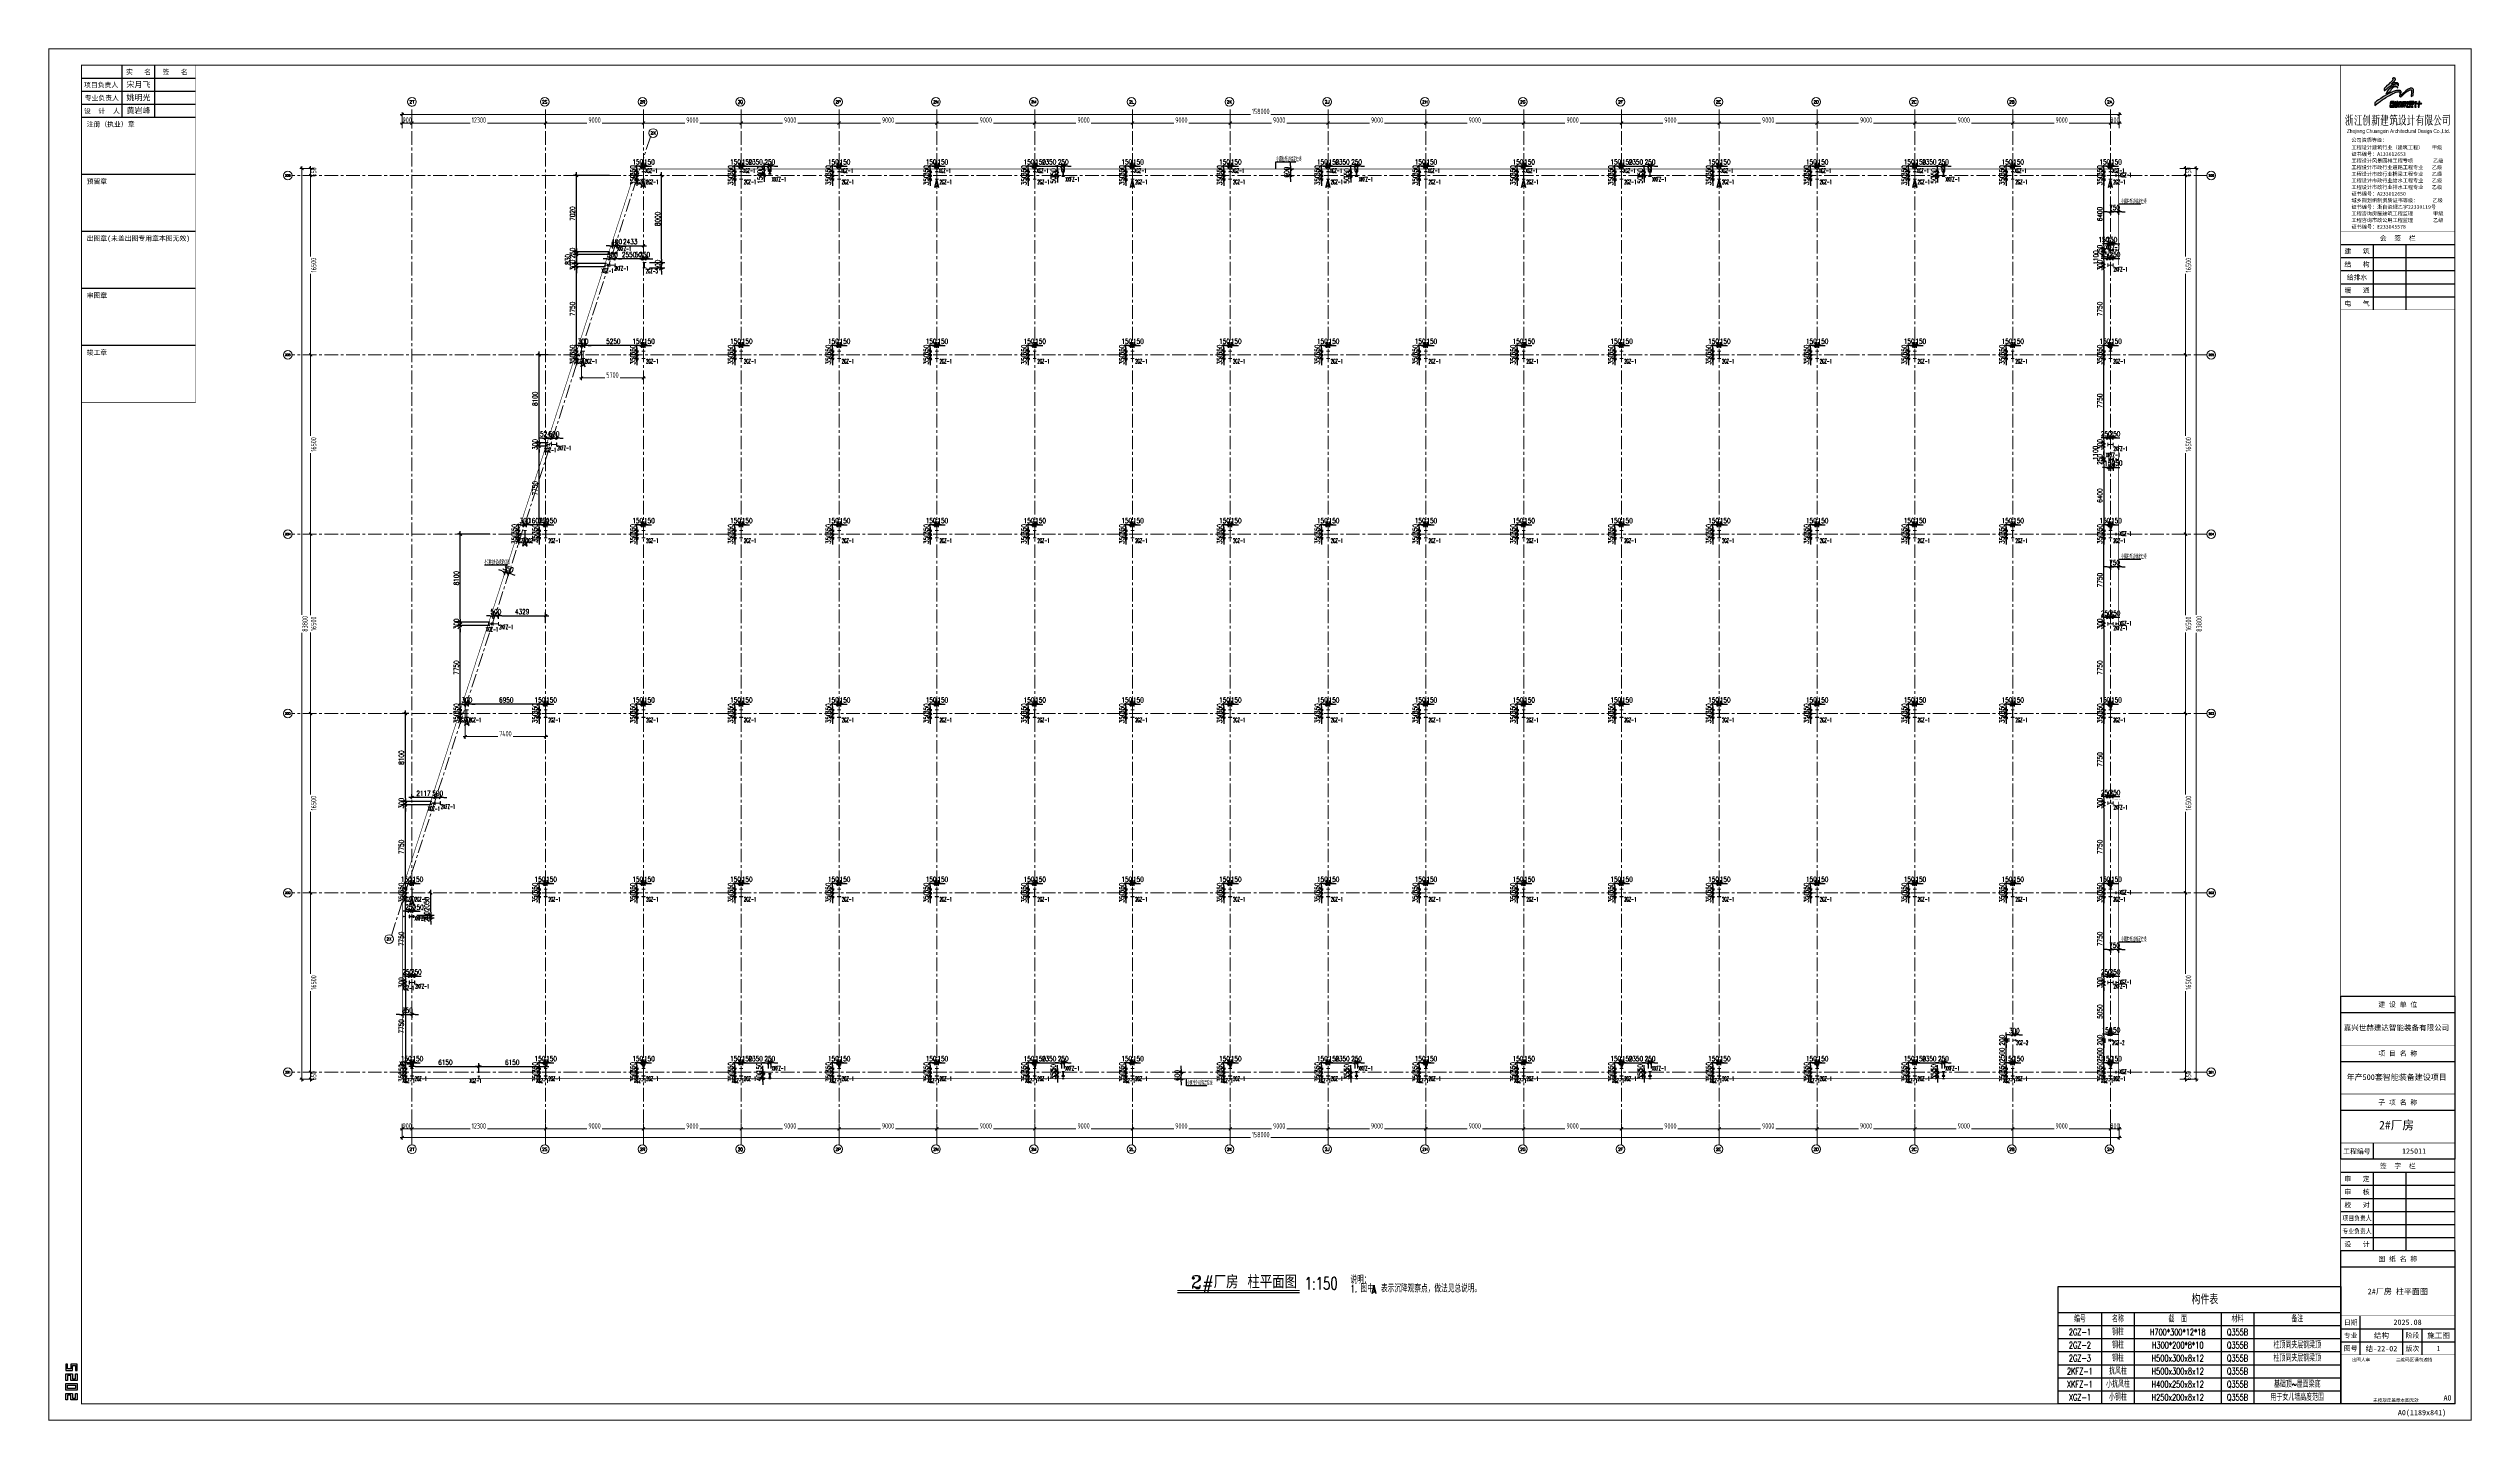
# Model space of a CAD drawing. Extents: x -1201378 to 2367219, y -619313 to 244905.
# Drawn here: x 26489 to 249464, y -96140 to 30085 of the extents above; entities that cross this region are included whole.
import ezdxf
from ezdxf.enums import TextEntityAlignment as Align

# ---------------------------------------------------------------- set-up
doc = ezdxf.new("R2010")
doc.units = 0
doc.header["$LTSCALE"] = 1000
doc.linetypes.add('CENTER', pattern=[2, 1.25, -0.25, 0.25, -0.25])
doc.linetypes.add('HIDDEN', pattern=[0.375, 0.25, -0.125])
doc.layers.get('0').update_dxf_attribs({"linetype": 'CONTINUOUS'})
doc.layers.get('Defpoints').update_dxf_attribs({"linetype": 'CONTINUOUS'})
for name, color, linetype in [('0-cxFrame', 155, 'CONTINUOUS'), ('A-AXIS-DP', 126, 'CONTINUOUS'), ('qianming', 155, 'CONTINUOUS'), ('S-CJGC', 5, 'CONTINUOUS'), ('S-DIMZ', 115, 'CONTINUOUS'), ('S-SGJ', 21, 'CONTINUOUS'), ('S-SHAPE2', 165, 'HIDDEN'), ('S-SS', 111, 'CONTINUOUS'), ('S-TEXT', 21, 'CONTINUOUS'), ('TAB', 7, 'CONTINUOUS'), ('TEXT', 7, 'CONTINUOUS'), ('建-文字', 7, 'CONTINUOUS')]:
    doc.layers.add(name, color=color, linetype=linetype)
for name, color, linetype, lineweight in [('0-cxText', 131, 'CONTINUOUS', 25), ('S-axis', 111, 'CONTINUOUS', 0), ('S-col', 2, 'CONTINUOUS', 0), ('S-dote', 5, 'CENTER', 0)]:
    doc.layers.add(name, color=color, linetype=linetype, lineweight=lineweight)
doc.layers.add('疑问', color=1, linetype='CONTINUOUS', plot=False)
doc.styles.add('_TCH_AXIS', font='COMPLEX', dxfattribs={"bigfont": 'GBCBIG'})
doc.styles.add('cx_biaoti', font='')
doc.styles.add('cx_tuming', font='simhei.ttf')
doc.styles.add('cx_tuqian1', font='')
doc.styles.add('SS1', font='tj-romans1.shx', dxfattribs={"width": 0.7, "bigfont": 'tj-hztxt1.shx'})
doc.styles.add('TKZ1', font='tjromant.shx', dxfattribs={"width": 0.7, "bigfont": 'tjhts.shx'})
doc.styles.add('TSSD_Dimension', font='tssdeng.shx', dxfattribs={"width": 0.7, "bigfont": 'hztxt.shx'})
doc.styles.add('TSSD_Norm', font='tj-romans1.shx', dxfattribs={"bigfont": 'tj-hztxt.shx'})
doc.styles.add('图框宋体', font='', dxfattribs={"width": 0.75})
doc.styles.add('黑体', font='simhei.ttf', dxfattribs={"width": 0.8})
doc.styles.get('cx_biaoti').set_extended_font_data('SimSun')
doc.styles.get('cx_tuqian1').set_extended_font_data('SimSun')
doc.styles.get('图框宋体').set_extended_font_data('SimSun')
doc.dimstyles.new('S-150-ARCHI', dxfattribs={"dimscale": 150, "dimtxt": 3, "dimasz": 2, "dimexe": 2, "dimexo": 2, "dimgap": 1, "dimtad": 1, "dimdec": 0, "dimzin": 0, "dimdsep": 46, "dimtxsty": 'SS1', "dimblk1": 'TT', "dimblk2": 'TT', "dimsah": 1, "dimcen": 1, "dimclrd": 256, "dimclre": 256, "dimclrt": 256, "dimadec": 0, "dimazin": 0, "dimtfac": 1, "dimtdec": 0, "dimtix": 1, "dimtmove": 2, "dimatfit": 0, "dimldrblk": 'TT', "dimfxl": 2, "dimtolj": 1, "dimtzin": 0, "dimarcsym": 0})
doc.dimstyles.new('TSSD_200_200', dxfattribs={"dimtxt": 500, "dimasz": 200, "dimexe": 200, "dimexo": 500, "dimgap": 200, "dimtad": 1, "dimdec": 0, "dimzin": 0, "dimdsep": 46, "dimtxsty": 'TSSD_Dimension', "dimblk": 'ARCHTICK', "dimcen": 0, "dimdle": 200, "dimclrt": 7, "dimadec": 0, "dimazin": 0, "dimtfac": 1, "dimtdec": 0, "dimtix": 1, "dimtmove": 2, "dimatfit": 3, "dimfxl": 1, "dimtolj": 1, "dimtzin": 0, "dimarcsym": 0})

# ---------------------------------------------------------------- blocks, each defined once
blk = doc.blocks.new('_ArchTick')
at = {"color": 0, "linetype": 'ByBlock', "const_width": 0.5}
blk.add_lwpolyline([(-0.7, -0.7), (0.7, 0.7)], dxfattribs=at)
blk = doc.blocks.new('*D59')
at = {"layer": 'Defpoints', "color": 0, "transparency": 16777216}
for p in [(-249387, -264748), (-248565, -264098), (-248565, -264748)]:
    blk.add_point(p, dxfattribs=at)
at = {"layer": 'S-axis', "color": 0, "lineweight": -2, "transparency": 16777216}
for p, q in [((-249065, -264098), (-249587, -264098)), ((-249065, -264748), (-249587, -264748)), ((-249387, -263898), (-249387, -264948))]:
    blk.add_line(p, q, dxfattribs=at)
at = {"layer": 'S-axis', "color": 0, "lineweight": -2, "transparency": 16777216, "xscale": 200, "yscale": 200, "zscale": 200}
for p, rotation in [((-249387, -264098), 90), ((-249387, -264748), 270)]:
    blk.add_blockref('_ArchTick', p, dxfattribs=dict(at, rotation=rotation))
at = {"layer": 'S-axis', "color": 7, "transparency": 16777216, "insert": (-249112, -264423), "char_height": 500, "attachment_point": 5, "rotation": 90, "style": 'TSSD_Dimension'}
blk.add_mtext('\\A1;650', dxfattribs=at)
blk = doc.blocks.new('*D60')
at = {"layer": 'Defpoints', "color": 0, "transparency": 16777216}
for p in [(-248565, -247598), (-249387, -264098), (-248565, -264098)]:
    blk.add_point(p, dxfattribs=at)
at = {"layer": 'S-axis', "color": 0, "lineweight": -2, "transparency": 16777216}
for p, q in [((-249387, -247398), (-249387, -255042)), ((-249065, -247598), (-249587, -247598)), ((-249387, -264298), (-249387, -256654)), ((-249065, -264098), (-249587, -264098))]:
    blk.add_line(p, q, dxfattribs=at)
at = {"layer": 'S-axis', "color": 0, "lineweight": -2, "transparency": 16777216, "xscale": 200, "yscale": 200, "zscale": 200}
for p, rotation in [((-249387, -247598), 90), ((-249387, -264098), 270)]:
    blk.add_blockref('_ArchTick', p, dxfattribs=dict(at, rotation=rotation))
at = {"layer": 'S-axis', "color": 7, "transparency": 16777216, "insert": (-249112, -255848), "char_height": 500, "attachment_point": 5, "rotation": 90, "style": 'TSSD_Dimension'}
blk.add_mtext('\\A1;16500', dxfattribs=at)
blk = doc.blocks.new('*D61')
at = {"layer": 'Defpoints', "color": 0, "transparency": 16777216}
for p in [(-248565, -231098), (-249387, -247598), (-248565, -247598)]:
    blk.add_point(p, dxfattribs=at)
at = {"layer": 'S-axis', "color": 0, "lineweight": -2, "transparency": 16777216}
for p, q in [((-249065, -231098), (-249587, -231098)), ((-249387, -230898), (-249387, -238542)), ((-249387, -247798), (-249387, -240154)), ((-249065, -247598), (-249587, -247598))]:
    blk.add_line(p, q, dxfattribs=at)
at = {"layer": 'S-axis', "color": 0, "lineweight": -2, "transparency": 16777216, "xscale": 200, "yscale": 200, "zscale": 200}
for p, rotation in [((-249387, -231098), 90), ((-249387, -247598), 270)]:
    blk.add_blockref('_ArchTick', p, dxfattribs=dict(at, rotation=rotation))
at = {"layer": 'S-axis', "color": 7, "transparency": 16777216, "insert": (-249112, -239348), "char_height": 500, "attachment_point": 5, "rotation": 90, "style": 'TSSD_Dimension'}
blk.add_mtext('\\A1;16500', dxfattribs=at)
blk = doc.blocks.new('*D62')
at = {"layer": 'Defpoints', "color": 0, "transparency": 16777216}
for p in [(-248565, -214598), (-249387, -231098), (-248565, -231098)]:
    blk.add_point(p, dxfattribs=at)
at = {"layer": 'S-axis', "color": 0, "lineweight": -2, "transparency": 16777216}
for p, q in [((-249065, -214598), (-249587, -214598)), ((-249387, -214398), (-249387, -222042)), ((-249387, -231298), (-249387, -223654)), ((-249065, -231098), (-249587, -231098))]:
    blk.add_line(p, q, dxfattribs=at)
at = {"layer": 'S-axis', "color": 0, "lineweight": -2, "transparency": 16777216, "xscale": 200, "yscale": 200, "zscale": 200}
for p, rotation in [((-249387, -214598), 90), ((-249387, -231098), 270)]:
    blk.add_blockref('_ArchTick', p, dxfattribs=dict(at, rotation=rotation))
at = {"layer": 'S-axis', "color": 7, "transparency": 16777216, "insert": (-249112, -222848), "char_height": 500, "attachment_point": 5, "rotation": 90, "style": 'TSSD_Dimension'}
blk.add_mtext('\\A1;16500', dxfattribs=at)
blk = doc.blocks.new('*D63')
at = {"layer": 'Defpoints', "color": 0, "transparency": 16777216}
for p in [(-248565, -198098), (-249387, -214598), (-248565, -214598)]:
    blk.add_point(p, dxfattribs=at)
at = {"layer": 'S-axis', "color": 0, "lineweight": -2, "transparency": 16777216}
for p, q in [((-249065, -198098), (-249587, -198098)), ((-249387, -197898), (-249387, -205542)), ((-249387, -214798), (-249387, -207154)), ((-249065, -214598), (-249587, -214598))]:
    blk.add_line(p, q, dxfattribs=at)
at = {"layer": 'S-axis', "color": 0, "lineweight": -2, "transparency": 16777216, "xscale": 200, "yscale": 200, "zscale": 200}
for p, rotation in [((-249387, -198098), 90), ((-249387, -214598), 270)]:
    blk.add_blockref('_ArchTick', p, dxfattribs=dict(at, rotation=rotation))
at = {"layer": 'S-axis', "color": 7, "transparency": 16777216, "insert": (-249112, -206348), "char_height": 500, "attachment_point": 5, "rotation": 90, "style": 'TSSD_Dimension'}
blk.add_mtext('\\A1;16500', dxfattribs=at)
blk = doc.blocks.new('*D64')
at = {"layer": 'Defpoints', "color": 0, "transparency": 16777216}
for p in [(-248565, -181598), (-249387, -198098), (-248565, -198098)]:
    blk.add_point(p, dxfattribs=at)
at = {"layer": 'S-axis', "color": 0, "lineweight": -2, "transparency": 16777216}
for p, q in [((-249065, -181598), (-249587, -181598)), ((-249387, -181398), (-249387, -189042)), ((-249387, -198298), (-249387, -190654)), ((-249065, -198098), (-249587, -198098))]:
    blk.add_line(p, q, dxfattribs=at)
at = {"layer": 'S-axis', "color": 0, "lineweight": -2, "transparency": 16777216, "xscale": 200, "yscale": 200, "zscale": 200}
for p, rotation in [((-249387, -181598), 90), ((-249387, -198098), 270)]:
    blk.add_blockref('_ArchTick', p, dxfattribs=dict(at, rotation=rotation))
at = {"layer": 'S-axis', "color": 7, "transparency": 16777216, "insert": (-249112, -189848), "char_height": 500, "attachment_point": 5, "rotation": 90, "style": 'TSSD_Dimension'}
blk.add_mtext('\\A1;16500', dxfattribs=at)
blk = doc.blocks.new('*D65')
at = {"layer": 'Defpoints', "color": 0, "transparency": 16777216}
for p in [(-249387, -181598), (-248565, -180948), (-248565, -181598)]:
    blk.add_point(p, dxfattribs=at)
at = {"layer": 'S-axis', "color": 0, "lineweight": -2, "transparency": 16777216}
for p, q in [((-249065, -180948), (-249587, -180948)), ((-249065, -181598), (-249587, -181598)), ((-249387, -180748), (-249387, -181798))]:
    blk.add_line(p, q, dxfattribs=at)
at = {"layer": 'S-axis', "color": 0, "lineweight": -2, "transparency": 16777216, "xscale": 200, "yscale": 200, "zscale": 200}
for p, rotation in [((-249387, -180948), 90), ((-249387, -181598), 270)]:
    blk.add_blockref('_ArchTick', p, dxfattribs=dict(at, rotation=rotation))
at = {"layer": 'S-axis', "color": 7, "transparency": 16777216, "insert": (-249112, -181273), "char_height": 500, "attachment_point": 5, "rotation": 90, "style": 'TSSD_Dimension'}
blk.add_mtext('\\A1;650', dxfattribs=at)
blk = doc.blocks.new('*D66')
at = {"layer": 'Defpoints', "color": 0, "transparency": 16777216}
for p in [(-240958, -268348), (-240058, -268348), (-240058, -269308)]:
    blk.add_point(p, dxfattribs=at)
at = {"layer": 'S-axis', "color": 0, "lineweight": -2, "transparency": 16777216}
for p, q in [((-241158, -269308), (-239858, -269308)), ((-240958, -268848), (-240958, -269508)), ((-240058, -268848), (-240058, -269508))]:
    blk.add_line(p, q, dxfattribs=at)
at = {"layer": 'S-axis', "color": 0, "lineweight": -2, "transparency": 16777216, "xscale": 200, "yscale": 200, "zscale": 200, "rotation": 180}
blk.add_blockref('_ArchTick', (-240958, -269308), dxfattribs=at)
at = {"layer": 'S-axis', "color": 0, "lineweight": -2, "transparency": 16777216, "xscale": 200, "yscale": 200, "zscale": 200}
blk.add_blockref('_ArchTick', (-240058, -269308), dxfattribs=at)
at = {"layer": 'S-axis', "color": 7, "transparency": 16777216, "insert": (-240508, -269033), "char_height": 500, "attachment_point": 5, "style": 'TSSD_Dimension'}
blk.add_mtext('\\A1;900', dxfattribs=at)
blk = doc.blocks.new('*D67')
at = {"layer": 'Defpoints', "color": 0, "transparency": 16777216}
for p in [(-240058, -268348), (-227758, -268348), (-227758, -269308)]:
    blk.add_point(p, dxfattribs=at)
at = {"layer": 'S-axis', "color": 0, "lineweight": -2, "transparency": 16777216}
for p, q in [((-240258, -269308), (-234714, -269308)), ((-240058, -268848), (-240058, -269508)), ((-227558, -269308), (-233103, -269308)), ((-227758, -268848), (-227758, -269508))]:
    blk.add_line(p, q, dxfattribs=at)
at = {"layer": 'S-axis', "color": 0, "lineweight": -2, "transparency": 16777216, "xscale": 200, "yscale": 200, "zscale": 200, "rotation": 180}
blk.add_blockref('_ArchTick', (-240058, -269308), dxfattribs=at)
at = {"layer": 'S-axis', "color": 0, "lineweight": -2, "transparency": 16777216, "xscale": 200, "yscale": 200, "zscale": 200}
blk.add_blockref('_ArchTick', (-227758, -269308), dxfattribs=at)
at = {"layer": 'S-axis', "color": 7, "transparency": 16777216, "insert": (-233908, -269033), "char_height": 500, "attachment_point": 5, "style": 'TSSD_Dimension'}
blk.add_mtext('\\A1;12300', dxfattribs=at)
blk = doc.blocks.new('*D68')
at = {"layer": 'Defpoints', "color": 0, "transparency": 16777216}
for p in [(-227758, -268348), (-218758, -268348), (-218758, -269308)]:
    blk.add_point(p, dxfattribs=at)
at = {"layer": 'S-axis', "color": 0, "lineweight": -2, "transparency": 16777216}
for p, q in [((-227958, -269308), (-223957, -269308)), ((-227758, -268848), (-227758, -269508)), ((-218558, -269308), (-222560, -269308)), ((-218758, -268848), (-218758, -269508))]:
    blk.add_line(p, q, dxfattribs=at)
at = {"layer": 'S-axis', "color": 0, "lineweight": -2, "transparency": 16777216, "xscale": 200, "yscale": 200, "zscale": 200, "rotation": 180}
blk.add_blockref('_ArchTick', (-227758, -269308), dxfattribs=at)
at = {"layer": 'S-axis', "color": 0, "lineweight": -2, "transparency": 16777216, "xscale": 200, "yscale": 200, "zscale": 200}
blk.add_blockref('_ArchTick', (-218758, -269308), dxfattribs=at)
at = {"layer": 'S-axis', "color": 7, "transparency": 16777216, "insert": (-223258, -269033), "char_height": 500, "attachment_point": 5, "style": 'TSSD_Dimension'}
blk.add_mtext('\\A1;9000', dxfattribs=at)
blk = doc.blocks.new('*D69')
at = {"layer": 'Defpoints', "color": 0, "transparency": 16777216}
for p in [(-218758, -268348), (-209758, -268348), (-209758, -269308)]:
    blk.add_point(p, dxfattribs=at)
at = {"layer": 'S-axis', "color": 0, "lineweight": -2, "transparency": 16777216}
for p, q in [((-218958, -269308), (-214957, -269308)), ((-218758, -268848), (-218758, -269508)), ((-209558, -269308), (-213560, -269308)), ((-209758, -268848), (-209758, -269508))]:
    blk.add_line(p, q, dxfattribs=at)
at = {"layer": 'S-axis', "color": 0, "lineweight": -2, "transparency": 16777216, "xscale": 200, "yscale": 200, "zscale": 200, "rotation": 180}
blk.add_blockref('_ArchTick', (-218758, -269308), dxfattribs=at)
at = {"layer": 'S-axis', "color": 0, "lineweight": -2, "transparency": 16777216, "xscale": 200, "yscale": 200, "zscale": 200}
blk.add_blockref('_ArchTick', (-209758, -269308), dxfattribs=at)
at = {"layer": 'S-axis', "color": 7, "transparency": 16777216, "insert": (-214258, -269033), "char_height": 500, "attachment_point": 5, "style": 'TSSD_Dimension'}
blk.add_mtext('\\A1;9000', dxfattribs=at)
blk = doc.blocks.new('*D70')
at = {"layer": 'Defpoints', "color": 0, "transparency": 16777216}
for p in [(-209758, -268348), (-200758, -268348), (-200758, -269308)]:
    blk.add_point(p, dxfattribs=at)
at = {"layer": 'S-axis', "color": 0, "lineweight": -2, "transparency": 16777216}
for p, q in [((-209958, -269308), (-205957, -269308)), ((-209758, -268848), (-209758, -269508)), ((-200558, -269308), (-204560, -269308)), ((-200758, -268848), (-200758, -269508))]:
    blk.add_line(p, q, dxfattribs=at)
at = {"layer": 'S-axis', "color": 0, "lineweight": -2, "transparency": 16777216, "xscale": 200, "yscale": 200, "zscale": 200, "rotation": 180}
blk.add_blockref('_ArchTick', (-209758, -269308), dxfattribs=at)
at = {"layer": 'S-axis', "color": 0, "lineweight": -2, "transparency": 16777216, "xscale": 200, "yscale": 200, "zscale": 200}
blk.add_blockref('_ArchTick', (-200758, -269308), dxfattribs=at)
at = {"layer": 'S-axis', "color": 7, "transparency": 16777216, "insert": (-205258, -269033), "char_height": 500, "attachment_point": 5, "style": 'TSSD_Dimension'}
blk.add_mtext('\\A1;9000', dxfattribs=at)
blk = doc.blocks.new('*D71')
at = {"layer": 'Defpoints', "color": 0, "transparency": 16777216}
for p in [(-200758, -268348), (-191758, -268348), (-191758, -269308)]:
    blk.add_point(p, dxfattribs=at)
at = {"layer": 'S-axis', "color": 0, "lineweight": -2, "transparency": 16777216}
for p, q in [((-200958, -269308), (-196957, -269308)), ((-200758, -268848), (-200758, -269508)), ((-191558, -269308), (-195560, -269308)), ((-191758, -268848), (-191758, -269508))]:
    blk.add_line(p, q, dxfattribs=at)
at = {"layer": 'S-axis', "color": 0, "lineweight": -2, "transparency": 16777216, "xscale": 200, "yscale": 200, "zscale": 200, "rotation": 180}
blk.add_blockref('_ArchTick', (-200758, -269308), dxfattribs=at)
at = {"layer": 'S-axis', "color": 0, "lineweight": -2, "transparency": 16777216, "xscale": 200, "yscale": 200, "zscale": 200}
blk.add_blockref('_ArchTick', (-191758, -269308), dxfattribs=at)
at = {"layer": 'S-axis', "color": 7, "transparency": 16777216, "insert": (-196258, -269033), "char_height": 500, "attachment_point": 5, "style": 'TSSD_Dimension'}
blk.add_mtext('\\A1;9000', dxfattribs=at)
blk = doc.blocks.new('*D72')
at = {"layer": 'Defpoints', "color": 0, "transparency": 16777216}
for p in [(-191758, -268348), (-182758, -268348), (-182758, -269308)]:
    blk.add_point(p, dxfattribs=at)
at = {"layer": 'S-axis', "color": 0, "lineweight": -2, "transparency": 16777216}
for p, q in [((-191958, -269308), (-187957, -269308)), ((-191758, -268848), (-191758, -269508)), ((-182558, -269308), (-186560, -269308)), ((-182758, -268848), (-182758, -269508))]:
    blk.add_line(p, q, dxfattribs=at)
at = {"layer": 'S-axis', "color": 0, "lineweight": -2, "transparency": 16777216, "xscale": 200, "yscale": 200, "zscale": 200, "rotation": 180}
blk.add_blockref('_ArchTick', (-191758, -269308), dxfattribs=at)
at = {"layer": 'S-axis', "color": 0, "lineweight": -2, "transparency": 16777216, "xscale": 200, "yscale": 200, "zscale": 200}
blk.add_blockref('_ArchTick', (-182758, -269308), dxfattribs=at)
at = {"layer": 'S-axis', "color": 7, "transparency": 16777216, "insert": (-187258, -269033), "char_height": 500, "attachment_point": 5, "style": 'TSSD_Dimension'}
blk.add_mtext('\\A1;9000', dxfattribs=at)
blk = doc.blocks.new('*D73')
at = {"layer": 'Defpoints', "color": 0, "transparency": 16777216}
for p in [(-182758, -268348), (-173758, -268348), (-173758, -269308)]:
    blk.add_point(p, dxfattribs=at)
at = {"layer": 'S-axis', "color": 0, "lineweight": -2, "transparency": 16777216}
for p, q in [((-182958, -269308), (-178957, -269308)), ((-182758, -268848), (-182758, -269508)), ((-173558, -269308), (-177560, -269308)), ((-173758, -268848), (-173758, -269508))]:
    blk.add_line(p, q, dxfattribs=at)
at = {"layer": 'S-axis', "color": 0, "lineweight": -2, "transparency": 16777216, "xscale": 200, "yscale": 200, "zscale": 200, "rotation": 180}
blk.add_blockref('_ArchTick', (-182758, -269308), dxfattribs=at)
at = {"layer": 'S-axis', "color": 0, "lineweight": -2, "transparency": 16777216, "xscale": 200, "yscale": 200, "zscale": 200}
blk.add_blockref('_ArchTick', (-173758, -269308), dxfattribs=at)
at = {"layer": 'S-axis', "color": 7, "transparency": 16777216, "insert": (-178258, -269033), "char_height": 500, "attachment_point": 5, "style": 'TSSD_Dimension'}
blk.add_mtext('\\A1;9000', dxfattribs=at)
blk = doc.blocks.new('*D74')
at = {"layer": 'Defpoints', "color": 0, "transparency": 16777216}
for p in [(-173758, -268348), (-164758, -268348), (-164758, -269308)]:
    blk.add_point(p, dxfattribs=at)
at = {"layer": 'S-axis', "color": 0, "lineweight": -2, "transparency": 16777216}
for p, q in [((-173958, -269308), (-169957, -269308)), ((-173758, -268848), (-173758, -269508)), ((-164558, -269308), (-168560, -269308)), ((-164758, -268848), (-164758, -269508))]:
    blk.add_line(p, q, dxfattribs=at)
at = {"layer": 'S-axis', "color": 0, "lineweight": -2, "transparency": 16777216, "xscale": 200, "yscale": 200, "zscale": 200, "rotation": 180}
blk.add_blockref('_ArchTick', (-173758, -269308), dxfattribs=at)
at = {"layer": 'S-axis', "color": 0, "lineweight": -2, "transparency": 16777216, "xscale": 200, "yscale": 200, "zscale": 200}
blk.add_blockref('_ArchTick', (-164758, -269308), dxfattribs=at)
at = {"layer": 'S-axis', "color": 7, "transparency": 16777216, "insert": (-169258, -269033), "char_height": 500, "attachment_point": 5, "style": 'TSSD_Dimension'}
blk.add_mtext('\\A1;9000', dxfattribs=at)
blk = doc.blocks.new('*D75')
at = {"layer": 'Defpoints', "color": 0, "transparency": 16777216}
for p in [(-164758, -268348), (-155758, -268348), (-155758, -269308)]:
    blk.add_point(p, dxfattribs=at)
at = {"layer": 'S-axis', "color": 0, "lineweight": -2, "transparency": 16777216}
for p, q in [((-164958, -269308), (-160957, -269308)), ((-164758, -268848), (-164758, -269508)), ((-155558, -269308), (-159560, -269308)), ((-155758, -268848), (-155758, -269508))]:
    blk.add_line(p, q, dxfattribs=at)
at = {"layer": 'S-axis', "color": 0, "lineweight": -2, "transparency": 16777216, "xscale": 200, "yscale": 200, "zscale": 200, "rotation": 180}
blk.add_blockref('_ArchTick', (-164758, -269308), dxfattribs=at)
at = {"layer": 'S-axis', "color": 0, "lineweight": -2, "transparency": 16777216, "xscale": 200, "yscale": 200, "zscale": 200}
blk.add_blockref('_ArchTick', (-155758, -269308), dxfattribs=at)
at = {"layer": 'S-axis', "color": 7, "transparency": 16777216, "insert": (-160258, -269033), "char_height": 500, "attachment_point": 5, "style": 'TSSD_Dimension'}
blk.add_mtext('\\A1;9000', dxfattribs=at)
blk = doc.blocks.new('*D76')
at = {"layer": 'Defpoints', "color": 0, "transparency": 16777216}
for p in [(-155758, -268348), (-146758, -268348), (-146758, -269308)]:
    blk.add_point(p, dxfattribs=at)
at = {"layer": 'S-axis', "color": 0, "lineweight": -2, "transparency": 16777216}
for p, q in [((-155958, -269308), (-151957, -269308)), ((-155758, -268848), (-155758, -269508)), ((-146558, -269308), (-150560, -269308)), ((-146758, -268848), (-146758, -269508))]:
    blk.add_line(p, q, dxfattribs=at)
at = {"layer": 'S-axis', "color": 0, "lineweight": -2, "transparency": 16777216, "xscale": 200, "yscale": 200, "zscale": 200, "rotation": 180}
blk.add_blockref('_ArchTick', (-155758, -269308), dxfattribs=at)
at = {"layer": 'S-axis', "color": 0, "lineweight": -2, "transparency": 16777216, "xscale": 200, "yscale": 200, "zscale": 200}
blk.add_blockref('_ArchTick', (-146758, -269308), dxfattribs=at)
at = {"layer": 'S-axis', "color": 7, "transparency": 16777216, "insert": (-151258, -269033), "char_height": 500, "attachment_point": 5, "style": 'TSSD_Dimension'}
blk.add_mtext('\\A1;9000', dxfattribs=at)
blk = doc.blocks.new('*D77')
at = {"layer": 'Defpoints', "color": 0, "transparency": 16777216}
for p in [(-146758, -268348), (-137758, -268348), (-137758, -269308)]:
    blk.add_point(p, dxfattribs=at)
at = {"layer": 'S-axis', "color": 0, "lineweight": -2, "transparency": 16777216}
for p, q in [((-146958, -269308), (-142957, -269308)), ((-146758, -268848), (-146758, -269508)), ((-137558, -269308), (-141560, -269308)), ((-137758, -268848), (-137758, -269508))]:
    blk.add_line(p, q, dxfattribs=at)
at = {"layer": 'S-axis', "color": 0, "lineweight": -2, "transparency": 16777216, "xscale": 200, "yscale": 200, "zscale": 200, "rotation": 180}
blk.add_blockref('_ArchTick', (-146758, -269308), dxfattribs=at)
at = {"layer": 'S-axis', "color": 0, "lineweight": -2, "transparency": 16777216, "xscale": 200, "yscale": 200, "zscale": 200}
blk.add_blockref('_ArchTick', (-137758, -269308), dxfattribs=at)
at = {"layer": 'S-axis', "color": 7, "transparency": 16777216, "insert": (-142258, -269033), "char_height": 500, "attachment_point": 5, "style": 'TSSD_Dimension'}
blk.add_mtext('\\A1;9000', dxfattribs=at)
blk = doc.blocks.new('*D78')
at = {"layer": 'Defpoints', "color": 0, "transparency": 16777216}
for p in [(-137758, -268348), (-128758, -268348), (-128758, -269308)]:
    blk.add_point(p, dxfattribs=at)
at = {"layer": 'S-axis', "color": 0, "lineweight": -2, "transparency": 16777216}
for p, q in [((-137958, -269308), (-133957, -269308)), ((-137758, -268848), (-137758, -269508)), ((-128558, -269308), (-132560, -269308)), ((-128758, -268848), (-128758, -269508))]:
    blk.add_line(p, q, dxfattribs=at)
at = {"layer": 'S-axis', "color": 0, "lineweight": -2, "transparency": 16777216, "xscale": 200, "yscale": 200, "zscale": 200, "rotation": 180}
blk.add_blockref('_ArchTick', (-137758, -269308), dxfattribs=at)
at = {"layer": 'S-axis', "color": 0, "lineweight": -2, "transparency": 16777216, "xscale": 200, "yscale": 200, "zscale": 200}
blk.add_blockref('_ArchTick', (-128758, -269308), dxfattribs=at)
at = {"layer": 'S-axis', "color": 7, "transparency": 16777216, "insert": (-133258, -269033), "char_height": 500, "attachment_point": 5, "style": 'TSSD_Dimension'}
blk.add_mtext('\\A1;9000', dxfattribs=at)
blk = doc.blocks.new('*D79')
at = {"layer": 'Defpoints', "color": 0, "transparency": 16777216}
for p in [(-128758, -268348), (-119758, -268348), (-119758, -269308)]:
    blk.add_point(p, dxfattribs=at)
at = {"layer": 'S-axis', "color": 0, "lineweight": -2, "transparency": 16777216}
for p, q in [((-128958, -269308), (-124957, -269308)), ((-128758, -268848), (-128758, -269508)), ((-119558, -269308), (-123560, -269308)), ((-119758, -268848), (-119758, -269508))]:
    blk.add_line(p, q, dxfattribs=at)
at = {"layer": 'S-axis', "color": 0, "lineweight": -2, "transparency": 16777216, "xscale": 200, "yscale": 200, "zscale": 200, "rotation": 180}
blk.add_blockref('_ArchTick', (-128758, -269308), dxfattribs=at)
at = {"layer": 'S-axis', "color": 0, "lineweight": -2, "transparency": 16777216, "xscale": 200, "yscale": 200, "zscale": 200}
blk.add_blockref('_ArchTick', (-119758, -269308), dxfattribs=at)
at = {"layer": 'S-axis', "color": 7, "transparency": 16777216, "insert": (-124258, -269033), "char_height": 500, "attachment_point": 5, "style": 'TSSD_Dimension'}
blk.add_mtext('\\A1;9000', dxfattribs=at)
blk = doc.blocks.new('*D80')
at = {"layer": 'Defpoints', "color": 0, "transparency": 16777216}
for p in [(-119758, -268348), (-110758, -268348), (-110758, -269308)]:
    blk.add_point(p, dxfattribs=at)
at = {"layer": 'S-axis', "color": 0, "lineweight": -2, "transparency": 16777216}
for p, q in [((-119958, -269308), (-115957, -269308)), ((-119758, -268848), (-119758, -269508)), ((-110558, -269308), (-114560, -269308)), ((-110758, -268848), (-110758, -269508))]:
    blk.add_line(p, q, dxfattribs=at)
at = {"layer": 'S-axis', "color": 0, "lineweight": -2, "transparency": 16777216, "xscale": 200, "yscale": 200, "zscale": 200, "rotation": 180}
blk.add_blockref('_ArchTick', (-119758, -269308), dxfattribs=at)
at = {"layer": 'S-axis', "color": 0, "lineweight": -2, "transparency": 16777216, "xscale": 200, "yscale": 200, "zscale": 200}
blk.add_blockref('_ArchTick', (-110758, -269308), dxfattribs=at)
at = {"layer": 'S-axis', "color": 7, "transparency": 16777216, "insert": (-115258, -269033), "char_height": 500, "attachment_point": 5, "style": 'TSSD_Dimension'}
blk.add_mtext('\\A1;9000', dxfattribs=at)
blk = doc.blocks.new('*D81')
at = {"layer": 'Defpoints', "color": 0, "transparency": 16777216}
for p in [(-110758, -268348), (-101758, -268348), (-101758, -269308)]:
    blk.add_point(p, dxfattribs=at)
at = {"layer": 'S-axis', "color": 0, "lineweight": -2, "transparency": 16777216}
for p, q in [((-110958, -269308), (-106957, -269308)), ((-110758, -268848), (-110758, -269508)), ((-101558, -269308), (-105560, -269308)), ((-101758, -268848), (-101758, -269508))]:
    blk.add_line(p, q, dxfattribs=at)
at = {"layer": 'S-axis', "color": 0, "lineweight": -2, "transparency": 16777216, "xscale": 200, "yscale": 200, "zscale": 200, "rotation": 180}
blk.add_blockref('_ArchTick', (-110758, -269308), dxfattribs=at)
at = {"layer": 'S-axis', "color": 0, "lineweight": -2, "transparency": 16777216, "xscale": 200, "yscale": 200, "zscale": 200}
blk.add_blockref('_ArchTick', (-101758, -269308), dxfattribs=at)
at = {"layer": 'S-axis', "color": 7, "transparency": 16777216, "insert": (-106258, -269033), "char_height": 500, "attachment_point": 5, "style": 'TSSD_Dimension'}
blk.add_mtext('\\A1;9000', dxfattribs=at)
blk = doc.blocks.new('*D82')
at = {"layer": 'Defpoints', "color": 0, "transparency": 16777216}
for p in [(-101758, -268348), (-92758, -268348), (-92758, -269308)]:
    blk.add_point(p, dxfattribs=at)
at = {"layer": 'S-axis', "color": 0, "lineweight": -2, "transparency": 16777216}
for p, q in [((-101958, -269308), (-97957, -269308)), ((-101758, -268848), (-101758, -269508)), ((-92558, -269308), (-96560, -269308)), ((-92758, -268848), (-92758, -269508))]:
    blk.add_line(p, q, dxfattribs=at)
at = {"layer": 'S-axis', "color": 0, "lineweight": -2, "transparency": 16777216, "xscale": 200, "yscale": 200, "zscale": 200, "rotation": 180}
blk.add_blockref('_ArchTick', (-101758, -269308), dxfattribs=at)
at = {"layer": 'S-axis', "color": 0, "lineweight": -2, "transparency": 16777216, "xscale": 200, "yscale": 200, "zscale": 200}
blk.add_blockref('_ArchTick', (-92758, -269308), dxfattribs=at)
at = {"layer": 'S-axis', "color": 7, "transparency": 16777216, "insert": (-97258, -269033), "char_height": 500, "attachment_point": 5, "style": 'TSSD_Dimension'}
blk.add_mtext('\\A1;9000', dxfattribs=at)
blk = doc.blocks.new('*D83')
at = {"layer": 'Defpoints', "color": 0, "transparency": 16777216}
for p in [(-92758, -268348), (-83758, -268348), (-83758, -269308)]:
    blk.add_point(p, dxfattribs=at)
at = {"layer": 'S-axis', "color": 0, "lineweight": -2, "transparency": 16777216}
for p, q in [((-92958, -269308), (-88957, -269308)), ((-92758, -268848), (-92758, -269508)), ((-83558, -269308), (-87560, -269308)), ((-83758, -268848), (-83758, -269508))]:
    blk.add_line(p, q, dxfattribs=at)
at = {"layer": 'S-axis', "color": 0, "lineweight": -2, "transparency": 16777216, "xscale": 200, "yscale": 200, "zscale": 200, "rotation": 180}
blk.add_blockref('_ArchTick', (-92758, -269308), dxfattribs=at)
at = {"layer": 'S-axis', "color": 0, "lineweight": -2, "transparency": 16777216, "xscale": 200, "yscale": 200, "zscale": 200}
blk.add_blockref('_ArchTick', (-83758, -269308), dxfattribs=at)
at = {"layer": 'S-axis', "color": 7, "transparency": 16777216, "insert": (-88258, -269033), "char_height": 500, "attachment_point": 5, "style": 'TSSD_Dimension'}
blk.add_mtext('\\A1;9000', dxfattribs=at)
blk = doc.blocks.new('*D84')
at = {"layer": 'Defpoints', "color": 0, "transparency": 16777216}
for p in [(-83758, -268348), (-82958, -268348), (-82958, -269308)]:
    blk.add_point(p, dxfattribs=at)
at = {"layer": 'S-axis', "color": 0, "lineweight": -2, "transparency": 16777216}
for p, q in [((-83958, -269308), (-82758, -269308)), ((-83758, -268848), (-83758, -269508)), ((-82958, -268848), (-82958, -269508))]:
    blk.add_line(p, q, dxfattribs=at)
at = {"layer": 'S-axis', "color": 0, "lineweight": -2, "transparency": 16777216, "xscale": 200, "yscale": 200, "zscale": 200, "rotation": 180}
blk.add_blockref('_ArchTick', (-83758, -269308), dxfattribs=at)
at = {"layer": 'S-axis', "color": 0, "lineweight": -2, "transparency": 16777216, "xscale": 200, "yscale": 200, "zscale": 200}
blk.add_blockref('_ArchTick', (-82958, -269308), dxfattribs=at)
at = {"layer": 'S-axis', "color": 7, "transparency": 16777216, "insert": (-83358, -269033), "char_height": 500, "attachment_point": 5, "style": 'TSSD_Dimension'}
blk.add_mtext('\\A1;800', dxfattribs=at)
blk = doc.blocks.new('*D85')
at = {"layer": 'Defpoints', "color": 0, "transparency": 16777216}
for p in [(-77874, -180948), (-77874, -181598), (-76858, -181598)]:
    blk.add_point(p, dxfattribs=at)
at = {"layer": 'S-axis', "color": 0, "lineweight": -2, "transparency": 16777216}
for p, q in [((-77374, -180948), (-76658, -180948)), ((-77374, -181598), (-76658, -181598)), ((-76858, -180748), (-76858, -181798))]:
    blk.add_line(p, q, dxfattribs=at)
at = {"layer": 'S-axis', "color": 0, "lineweight": -2, "transparency": 16777216, "xscale": 200, "yscale": 200, "zscale": 200}
for p, rotation in [((-76858, -180948), 90), ((-76858, -181598), 270)]:
    blk.add_blockref('_ArchTick', p, dxfattribs=dict(at, rotation=rotation))
at = {"layer": 'S-axis', "color": 7, "transparency": 16777216, "insert": (-76583, -181273), "char_height": 500, "attachment_point": 5, "rotation": 90, "style": 'TSSD_Dimension'}
blk.add_mtext('\\A1;650', dxfattribs=at)
blk = doc.blocks.new('*D86')
at = {"layer": 'Defpoints', "color": 0, "transparency": 16777216}
for p in [(-77874, -181598), (-77874, -198098), (-76858, -198098)]:
    blk.add_point(p, dxfattribs=at)
at = {"layer": 'S-axis', "color": 0, "lineweight": -2, "transparency": 16777216}
for p, q in [((-77374, -181598), (-76658, -181598)), ((-76858, -181398), (-76858, -189042)), ((-76858, -198298), (-76858, -190654)), ((-77374, -198098), (-76658, -198098))]:
    blk.add_line(p, q, dxfattribs=at)
at = {"layer": 'S-axis', "color": 0, "lineweight": -2, "transparency": 16777216, "xscale": 200, "yscale": 200, "zscale": 200}
for p, rotation in [((-76858, -181598), 90), ((-76858, -198098), 270)]:
    blk.add_blockref('_ArchTick', p, dxfattribs=dict(at, rotation=rotation))
at = {"layer": 'S-axis', "color": 7, "transparency": 16777216, "insert": (-76583, -189848), "char_height": 500, "attachment_point": 5, "rotation": 90, "style": 'TSSD_Dimension'}
blk.add_mtext('\\A1;16500', dxfattribs=at)
blk = doc.blocks.new('*D87')
at = {"layer": 'Defpoints', "color": 0, "transparency": 16777216}
for p in [(-77874, -198098), (-77874, -214598), (-76858, -214598)]:
    blk.add_point(p, dxfattribs=at)
at = {"layer": 'S-axis', "color": 0, "lineweight": -2, "transparency": 16777216}
for p, q in [((-77374, -198098), (-76658, -198098)), ((-76858, -197898), (-76858, -205542)), ((-76858, -214798), (-76858, -207154)), ((-77374, -214598), (-76658, -214598))]:
    blk.add_line(p, q, dxfattribs=at)
at = {"layer": 'S-axis', "color": 0, "lineweight": -2, "transparency": 16777216, "xscale": 200, "yscale": 200, "zscale": 200}
for p, rotation in [((-76858, -198098), 90), ((-76858, -214598), 270)]:
    blk.add_blockref('_ArchTick', p, dxfattribs=dict(at, rotation=rotation))
at = {"layer": 'S-axis', "color": 7, "transparency": 16777216, "insert": (-76583, -206348), "char_height": 500, "attachment_point": 5, "rotation": 90, "style": 'TSSD_Dimension'}
blk.add_mtext('\\A1;16500', dxfattribs=at)
blk = doc.blocks.new('*D88')
at = {"layer": 'Defpoints', "color": 0, "transparency": 16777216}
for p in [(-77874, -214598), (-77874, -231098), (-76858, -231098)]:
    blk.add_point(p, dxfattribs=at)
at = {"layer": 'S-axis', "color": 0, "lineweight": -2, "transparency": 16777216}
for p, q in [((-77374, -214598), (-76658, -214598)), ((-76858, -214398), (-76858, -222042)), ((-76858, -231298), (-76858, -223654)), ((-77374, -231098), (-76658, -231098))]:
    blk.add_line(p, q, dxfattribs=at)
at = {"layer": 'S-axis', "color": 0, "lineweight": -2, "transparency": 16777216, "xscale": 200, "yscale": 200, "zscale": 200}
for p, rotation in [((-76858, -214598), 90), ((-76858, -231098), 270)]:
    blk.add_blockref('_ArchTick', p, dxfattribs=dict(at, rotation=rotation))
at = {"layer": 'S-axis', "color": 7, "transparency": 16777216, "insert": (-76583, -222848), "char_height": 500, "attachment_point": 5, "rotation": 90, "style": 'TSSD_Dimension'}
blk.add_mtext('\\A1;16500', dxfattribs=at)
blk = doc.blocks.new('*D89')
at = {"layer": 'Defpoints', "color": 0, "transparency": 16777216}
for p in [(-77874, -231098), (-77874, -247598), (-76858, -247598)]:
    blk.add_point(p, dxfattribs=at)
at = {"layer": 'S-axis', "color": 0, "lineweight": -2, "transparency": 16777216}
for p, q in [((-77374, -231098), (-76658, -231098)), ((-76858, -230898), (-76858, -238542)), ((-76858, -247798), (-76858, -240154)), ((-77374, -247598), (-76658, -247598))]:
    blk.add_line(p, q, dxfattribs=at)
at = {"layer": 'S-axis', "color": 0, "lineweight": -2, "transparency": 16777216, "xscale": 200, "yscale": 200, "zscale": 200}
for p, rotation in [((-76858, -231098), 90), ((-76858, -247598), 270)]:
    blk.add_blockref('_ArchTick', p, dxfattribs=dict(at, rotation=rotation))
at = {"layer": 'S-axis', "color": 7, "transparency": 16777216, "insert": (-76583, -239348), "char_height": 500, "attachment_point": 5, "rotation": 90, "style": 'TSSD_Dimension'}
blk.add_mtext('\\A1;16500', dxfattribs=at)
blk = doc.blocks.new('*D90')
at = {"layer": 'Defpoints', "color": 0, "transparency": 16777216}
for p in [(-77874, -247598), (-77874, -264098), (-76858, -264098)]:
    blk.add_point(p, dxfattribs=at)
at = {"layer": 'S-axis', "color": 0, "lineweight": -2, "transparency": 16777216}
for p, q in [((-76858, -247398), (-76858, -255042)), ((-77374, -247598), (-76658, -247598)), ((-76858, -264298), (-76858, -256654)), ((-77374, -264098), (-76658, -264098))]:
    blk.add_line(p, q, dxfattribs=at)
at = {"layer": 'S-axis', "color": 0, "lineweight": -2, "transparency": 16777216, "xscale": 200, "yscale": 200, "zscale": 200}
for p, rotation in [((-76858, -247598), 90), ((-76858, -264098), 270)]:
    blk.add_blockref('_ArchTick', p, dxfattribs=dict(at, rotation=rotation))
at = {"layer": 'S-axis', "color": 7, "transparency": 16777216, "insert": (-76583, -255848), "char_height": 500, "attachment_point": 5, "rotation": 90, "style": 'TSSD_Dimension'}
blk.add_mtext('\\A1;16500', dxfattribs=at)
blk = doc.blocks.new('*D91')
at = {"layer": 'Defpoints', "color": 0, "transparency": 16777216}
for p in [(-77874, -264098), (-77874, -264748), (-76858, -264748)]:
    blk.add_point(p, dxfattribs=at)
at = {"layer": 'S-axis', "color": 0, "lineweight": -2, "transparency": 16777216}
for p, q in [((-77374, -264098), (-76658, -264098)), ((-77374, -264748), (-76658, -264748)), ((-76858, -263898), (-76858, -264948))]:
    blk.add_line(p, q, dxfattribs=at)
at = {"layer": 'S-axis', "color": 0, "lineweight": -2, "transparency": 16777216, "xscale": 200, "yscale": 200, "zscale": 200}
for p, rotation in [((-76858, -264098), 90), ((-76858, -264748), 270)]:
    blk.add_blockref('_ArchTick', p, dxfattribs=dict(at, rotation=rotation))
at = {"layer": 'S-axis', "color": 7, "transparency": 16777216, "insert": (-76583, -264423), "char_height": 500, "attachment_point": 5, "rotation": 90, "style": 'TSSD_Dimension'}
blk.add_mtext('\\A1;650', dxfattribs=at)
blk = doc.blocks.new('*D92')
at = {"layer": 'Defpoints', "color": 0, "transparency": 16777216}
for p in [(-240958, -268448), (-82958, -268448), (-82958, -270108)]:
    blk.add_point(p, dxfattribs=at)
at = {"layer": 'S-axis', "color": 0, "lineweight": -2, "transparency": 16777216}
for p, q in [((-240958, -268948), (-240958, -270308)), ((-82958, -268948), (-82958, -270308)), ((-241158, -270108), (-162899, -270108)), ((-82758, -270108), (-161018, -270108))]:
    blk.add_line(p, q, dxfattribs=at)
at = {"layer": 'S-axis', "color": 0, "lineweight": -2, "transparency": 16777216, "xscale": 200, "yscale": 200, "zscale": 200, "rotation": 180}
blk.add_blockref('_ArchTick', (-240958, -270108), dxfattribs=at)
at = {"layer": 'S-axis', "color": 0, "lineweight": -2, "transparency": 16777216, "xscale": 200, "yscale": 200, "zscale": 200}
blk.add_blockref('_ArchTick', (-82958, -270108), dxfattribs=at)
at = {"layer": 'S-axis', "color": 7, "transparency": 16777216, "insert": (-161958, -269833), "char_height": 500, "attachment_point": 5, "style": 'TSSD_Dimension'}
blk.add_mtext('\\A1;158000', dxfattribs=at)
blk = doc.blocks.new('*D93')
at = {"layer": 'Defpoints', "color": 0, "transparency": 16777216}
for p in [(-240958, -177738), (-240058, -176778), (-240058, -177738)]:
    blk.add_point(p, dxfattribs=at)
at = {"layer": 'S-axis', "color": 0, "lineweight": -2, "transparency": 16777216}
for p, q in [((-241158, -176778), (-239858, -176778)), ((-240958, -177238), (-240958, -176578)), ((-240058, -177238), (-240058, -176578))]:
    blk.add_line(p, q, dxfattribs=at)
at = {"layer": 'S-axis', "color": 0, "lineweight": -2, "transparency": 16777216, "xscale": 200, "yscale": 200, "zscale": 200, "rotation": 180}
blk.add_blockref('_ArchTick', (-240958, -176778), dxfattribs=at)
at = {"layer": 'S-axis', "color": 0, "lineweight": -2, "transparency": 16777216, "xscale": 200, "yscale": 200, "zscale": 200}
blk.add_blockref('_ArchTick', (-240058, -176778), dxfattribs=at)
at = {"layer": 'S-axis', "color": 7, "transparency": 16777216, "insert": (-240508, -176503), "char_height": 500, "attachment_point": 5, "style": 'TSSD_Dimension'}
blk.add_mtext('\\A1;900', dxfattribs=at)
blk = doc.blocks.new('*D94')
at = {"layer": 'Defpoints', "color": 0, "transparency": 16777216}
for p in [(-240058, -177738), (-227758, -176778), (-227758, -177738)]:
    blk.add_point(p, dxfattribs=at)
at = {"layer": 'S-axis', "color": 0, "lineweight": -2, "transparency": 16777216}
for p, q in [((-240258, -176778), (-234714, -176778)), ((-240058, -177238), (-240058, -176578)), ((-227558, -176778), (-233103, -176778)), ((-227758, -177238), (-227758, -176578))]:
    blk.add_line(p, q, dxfattribs=at)
at = {"layer": 'S-axis', "color": 0, "lineweight": -2, "transparency": 16777216, "xscale": 200, "yscale": 200, "zscale": 200, "rotation": 180}
blk.add_blockref('_ArchTick', (-240058, -176778), dxfattribs=at)
at = {"layer": 'S-axis', "color": 0, "lineweight": -2, "transparency": 16777216, "xscale": 200, "yscale": 200, "zscale": 200}
blk.add_blockref('_ArchTick', (-227758, -176778), dxfattribs=at)
at = {"layer": 'S-axis', "color": 7, "transparency": 16777216, "insert": (-233908, -176503), "char_height": 500, "attachment_point": 5, "style": 'TSSD_Dimension'}
blk.add_mtext('\\A1;12300', dxfattribs=at)
blk = doc.blocks.new('*D95')
at = {"layer": 'Defpoints', "color": 0, "transparency": 16777216}
for p in [(-227758, -177738), (-218758, -176778), (-218758, -177738)]:
    blk.add_point(p, dxfattribs=at)
at = {"layer": 'S-axis', "color": 0, "lineweight": -2, "transparency": 16777216}
for p, q in [((-227958, -176778), (-223957, -176778)), ((-227758, -177238), (-227758, -176578)), ((-218558, -176778), (-222560, -176778)), ((-218758, -177238), (-218758, -176578))]:
    blk.add_line(p, q, dxfattribs=at)
at = {"layer": 'S-axis', "color": 0, "lineweight": -2, "transparency": 16777216, "xscale": 200, "yscale": 200, "zscale": 200, "rotation": 180}
blk.add_blockref('_ArchTick', (-227758, -176778), dxfattribs=at)
at = {"layer": 'S-axis', "color": 0, "lineweight": -2, "transparency": 16777216, "xscale": 200, "yscale": 200, "zscale": 200}
blk.add_blockref('_ArchTick', (-218758, -176778), dxfattribs=at)
at = {"layer": 'S-axis', "color": 7, "transparency": 16777216, "insert": (-223258, -176503), "char_height": 500, "attachment_point": 5, "style": 'TSSD_Dimension'}
blk.add_mtext('\\A1;9000', dxfattribs=at)
blk = doc.blocks.new('*D96')
at = {"layer": 'Defpoints', "color": 0, "transparency": 16777216}
for p in [(-218758, -177738), (-209758, -176778), (-209758, -177738)]:
    blk.add_point(p, dxfattribs=at)
at = {"layer": 'S-axis', "color": 0, "lineweight": -2, "transparency": 16777216}
for p, q in [((-218958, -176778), (-214957, -176778)), ((-218758, -177238), (-218758, -176578)), ((-209558, -176778), (-213560, -176778)), ((-209758, -177238), (-209758, -176578))]:
    blk.add_line(p, q, dxfattribs=at)
at = {"layer": 'S-axis', "color": 0, "lineweight": -2, "transparency": 16777216, "xscale": 200, "yscale": 200, "zscale": 200, "rotation": 180}
blk.add_blockref('_ArchTick', (-218758, -176778), dxfattribs=at)
at = {"layer": 'S-axis', "color": 0, "lineweight": -2, "transparency": 16777216, "xscale": 200, "yscale": 200, "zscale": 200}
blk.add_blockref('_ArchTick', (-209758, -176778), dxfattribs=at)
at = {"layer": 'S-axis', "color": 7, "transparency": 16777216, "insert": (-214258, -176503), "char_height": 500, "attachment_point": 5, "style": 'TSSD_Dimension'}
blk.add_mtext('\\A1;9000', dxfattribs=at)
blk = doc.blocks.new('*D97')
at = {"layer": 'Defpoints', "color": 0, "transparency": 16777216}
for p in [(-209758, -177738), (-200758, -176778), (-200758, -177738)]:
    blk.add_point(p, dxfattribs=at)
at = {"layer": 'S-axis', "color": 0, "lineweight": -2, "transparency": 16777216}
for p, q in [((-209958, -176778), (-205957, -176778)), ((-209758, -177238), (-209758, -176578)), ((-200558, -176778), (-204560, -176778)), ((-200758, -177238), (-200758, -176578))]:
    blk.add_line(p, q, dxfattribs=at)
at = {"layer": 'S-axis', "color": 0, "lineweight": -2, "transparency": 16777216, "xscale": 200, "yscale": 200, "zscale": 200, "rotation": 180}
blk.add_blockref('_ArchTick', (-209758, -176778), dxfattribs=at)
at = {"layer": 'S-axis', "color": 0, "lineweight": -2, "transparency": 16777216, "xscale": 200, "yscale": 200, "zscale": 200}
blk.add_blockref('_ArchTick', (-200758, -176778), dxfattribs=at)
at = {"layer": 'S-axis', "color": 7, "transparency": 16777216, "insert": (-205258, -176503), "char_height": 500, "attachment_point": 5, "style": 'TSSD_Dimension'}
blk.add_mtext('\\A1;9000', dxfattribs=at)
blk = doc.blocks.new('*D98')
at = {"layer": 'Defpoints', "color": 0, "transparency": 16777216}
for p in [(-200758, -177738), (-191758, -176778), (-191758, -177738)]:
    blk.add_point(p, dxfattribs=at)
at = {"layer": 'S-axis', "color": 0, "lineweight": -2, "transparency": 16777216}
for p, q in [((-200958, -176778), (-196957, -176778)), ((-200758, -177238), (-200758, -176578)), ((-191558, -176778), (-195560, -176778)), ((-191758, -177238), (-191758, -176578))]:
    blk.add_line(p, q, dxfattribs=at)
at = {"layer": 'S-axis', "color": 0, "lineweight": -2, "transparency": 16777216, "xscale": 200, "yscale": 200, "zscale": 200, "rotation": 180}
blk.add_blockref('_ArchTick', (-200758, -176778), dxfattribs=at)
at = {"layer": 'S-axis', "color": 0, "lineweight": -2, "transparency": 16777216, "xscale": 200, "yscale": 200, "zscale": 200}
blk.add_blockref('_ArchTick', (-191758, -176778), dxfattribs=at)
at = {"layer": 'S-axis', "color": 7, "transparency": 16777216, "insert": (-196258, -176503), "char_height": 500, "attachment_point": 5, "style": 'TSSD_Dimension'}
blk.add_mtext('\\A1;9000', dxfattribs=at)
blk = doc.blocks.new('*D99')
at = {"layer": 'Defpoints', "color": 0, "transparency": 16777216}
for p in [(-191758, -177738), (-182758, -176778), (-182758, -177738)]:
    blk.add_point(p, dxfattribs=at)
at = {"layer": 'S-axis', "color": 0, "lineweight": -2, "transparency": 16777216}
for p, q in [((-191958, -176778), (-187957, -176778)), ((-191758, -177238), (-191758, -176578)), ((-182558, -176778), (-186560, -176778)), ((-182758, -177238), (-182758, -176578))]:
    blk.add_line(p, q, dxfattribs=at)
at = {"layer": 'S-axis', "color": 0, "lineweight": -2, "transparency": 16777216, "xscale": 200, "yscale": 200, "zscale": 200, "rotation": 180}
blk.add_blockref('_ArchTick', (-191758, -176778), dxfattribs=at)
at = {"layer": 'S-axis', "color": 0, "lineweight": -2, "transparency": 16777216, "xscale": 200, "yscale": 200, "zscale": 200}
blk.add_blockref('_ArchTick', (-182758, -176778), dxfattribs=at)
at = {"layer": 'S-axis', "color": 7, "transparency": 16777216, "insert": (-187258, -176503), "char_height": 500, "attachment_point": 5, "style": 'TSSD_Dimension'}
blk.add_mtext('\\A1;9000', dxfattribs=at)
blk = doc.blocks.new('*D100')
at = {"layer": 'Defpoints', "color": 0, "transparency": 16777216}
for p in [(-182758, -177738), (-173758, -176778), (-173758, -177738)]:
    blk.add_point(p, dxfattribs=at)
at = {"layer": 'S-axis', "color": 0, "lineweight": -2, "transparency": 16777216}
for p, q in [((-182958, -176778), (-178957, -176778)), ((-182758, -177238), (-182758, -176578)), ((-173558, -176778), (-177560, -176778)), ((-173758, -177238), (-173758, -176578))]:
    blk.add_line(p, q, dxfattribs=at)
at = {"layer": 'S-axis', "color": 0, "lineweight": -2, "transparency": 16777216, "xscale": 200, "yscale": 200, "zscale": 200, "rotation": 180}
blk.add_blockref('_ArchTick', (-182758, -176778), dxfattribs=at)
at = {"layer": 'S-axis', "color": 0, "lineweight": -2, "transparency": 16777216, "xscale": 200, "yscale": 200, "zscale": 200}
blk.add_blockref('_ArchTick', (-173758, -176778), dxfattribs=at)
at = {"layer": 'S-axis', "color": 7, "transparency": 16777216, "insert": (-178258, -176503), "char_height": 500, "attachment_point": 5, "style": 'TSSD_Dimension'}
blk.add_mtext('\\A1;9000', dxfattribs=at)
blk = doc.blocks.new('*D101')
at = {"layer": 'Defpoints', "color": 0, "transparency": 16777216}
for p in [(-173758, -177738), (-164758, -176778), (-164758, -177738)]:
    blk.add_point(p, dxfattribs=at)
at = {"layer": 'S-axis', "color": 0, "lineweight": -2, "transparency": 16777216}
for p, q in [((-173958, -176778), (-169957, -176778)), ((-173758, -177238), (-173758, -176578)), ((-164558, -176778), (-168560, -176778)), ((-164758, -177238), (-164758, -176578))]:
    blk.add_line(p, q, dxfattribs=at)
at = {"layer": 'S-axis', "color": 0, "lineweight": -2, "transparency": 16777216, "xscale": 200, "yscale": 200, "zscale": 200, "rotation": 180}
blk.add_blockref('_ArchTick', (-173758, -176778), dxfattribs=at)
at = {"layer": 'S-axis', "color": 0, "lineweight": -2, "transparency": 16777216, "xscale": 200, "yscale": 200, "zscale": 200}
blk.add_blockref('_ArchTick', (-164758, -176778), dxfattribs=at)
at = {"layer": 'S-axis', "color": 7, "transparency": 16777216, "insert": (-169258, -176503), "char_height": 500, "attachment_point": 5, "style": 'TSSD_Dimension'}
blk.add_mtext('\\A1;9000', dxfattribs=at)
blk = doc.blocks.new('*D102')
at = {"layer": 'Defpoints', "color": 0, "transparency": 16777216}
for p in [(-164758, -177738), (-155758, -176778), (-155758, -177738)]:
    blk.add_point(p, dxfattribs=at)
at = {"layer": 'S-axis', "color": 0, "lineweight": -2, "transparency": 16777216}
for p, q in [((-164958, -176778), (-160957, -176778)), ((-164758, -177238), (-164758, -176578)), ((-155558, -176778), (-159560, -176778)), ((-155758, -177238), (-155758, -176578))]:
    blk.add_line(p, q, dxfattribs=at)
at = {"layer": 'S-axis', "color": 0, "lineweight": -2, "transparency": 16777216, "xscale": 200, "yscale": 200, "zscale": 200, "rotation": 180}
blk.add_blockref('_ArchTick', (-164758, -176778), dxfattribs=at)
at = {"layer": 'S-axis', "color": 0, "lineweight": -2, "transparency": 16777216, "xscale": 200, "yscale": 200, "zscale": 200}
blk.add_blockref('_ArchTick', (-155758, -176778), dxfattribs=at)
at = {"layer": 'S-axis', "color": 7, "transparency": 16777216, "insert": (-160258, -176503), "char_height": 500, "attachment_point": 5, "style": 'TSSD_Dimension'}
blk.add_mtext('\\A1;9000', dxfattribs=at)
blk = doc.blocks.new('*D103')
at = {"layer": 'Defpoints', "color": 0, "transparency": 16777216}
for p in [(-155758, -177738), (-146758, -176778), (-146758, -177738)]:
    blk.add_point(p, dxfattribs=at)
at = {"layer": 'S-axis', "color": 0, "lineweight": -2, "transparency": 16777216}
for p, q in [((-155958, -176778), (-151957, -176778)), ((-155758, -177238), (-155758, -176578)), ((-146558, -176778), (-150560, -176778)), ((-146758, -177238), (-146758, -176578))]:
    blk.add_line(p, q, dxfattribs=at)
at = {"layer": 'S-axis', "color": 0, "lineweight": -2, "transparency": 16777216, "xscale": 200, "yscale": 200, "zscale": 200, "rotation": 180}
blk.add_blockref('_ArchTick', (-155758, -176778), dxfattribs=at)
at = {"layer": 'S-axis', "color": 0, "lineweight": -2, "transparency": 16777216, "xscale": 200, "yscale": 200, "zscale": 200}
blk.add_blockref('_ArchTick', (-146758, -176778), dxfattribs=at)
at = {"layer": 'S-axis', "color": 7, "transparency": 16777216, "insert": (-151258, -176503), "char_height": 500, "attachment_point": 5, "style": 'TSSD_Dimension'}
blk.add_mtext('\\A1;9000', dxfattribs=at)
blk = doc.blocks.new('*D104')
at = {"layer": 'Defpoints', "color": 0, "transparency": 16777216}
for p in [(-146758, -177738), (-137758, -176778), (-137758, -177738)]:
    blk.add_point(p, dxfattribs=at)
at = {"layer": 'S-axis', "color": 0, "lineweight": -2, "transparency": 16777216}
for p, q in [((-146958, -176778), (-142957, -176778)), ((-146758, -177238), (-146758, -176578)), ((-137558, -176778), (-141560, -176778)), ((-137758, -177238), (-137758, -176578))]:
    blk.add_line(p, q, dxfattribs=at)
at = {"layer": 'S-axis', "color": 0, "lineweight": -2, "transparency": 16777216, "xscale": 200, "yscale": 200, "zscale": 200, "rotation": 180}
blk.add_blockref('_ArchTick', (-146758, -176778), dxfattribs=at)
at = {"layer": 'S-axis', "color": 0, "lineweight": -2, "transparency": 16777216, "xscale": 200, "yscale": 200, "zscale": 200}
blk.add_blockref('_ArchTick', (-137758, -176778), dxfattribs=at)
at = {"layer": 'S-axis', "color": 7, "transparency": 16777216, "insert": (-142258, -176503), "char_height": 500, "attachment_point": 5, "style": 'TSSD_Dimension'}
blk.add_mtext('\\A1;9000', dxfattribs=at)
blk = doc.blocks.new('*D105')
at = {"layer": 'Defpoints', "color": 0, "transparency": 16777216}
for p in [(-137758, -177738), (-128758, -176778), (-128758, -177738)]:
    blk.add_point(p, dxfattribs=at)
at = {"layer": 'S-axis', "color": 0, "lineweight": -2, "transparency": 16777216}
for p, q in [((-137958, -176778), (-133957, -176778)), ((-137758, -177238), (-137758, -176578)), ((-128558, -176778), (-132560, -176778)), ((-128758, -177238), (-128758, -176578))]:
    blk.add_line(p, q, dxfattribs=at)
at = {"layer": 'S-axis', "color": 0, "lineweight": -2, "transparency": 16777216, "xscale": 200, "yscale": 200, "zscale": 200, "rotation": 180}
blk.add_blockref('_ArchTick', (-137758, -176778), dxfattribs=at)
at = {"layer": 'S-axis', "color": 0, "lineweight": -2, "transparency": 16777216, "xscale": 200, "yscale": 200, "zscale": 200}
blk.add_blockref('_ArchTick', (-128758, -176778), dxfattribs=at)
at = {"layer": 'S-axis', "color": 7, "transparency": 16777216, "insert": (-133258, -176503), "char_height": 500, "attachment_point": 5, "style": 'TSSD_Dimension'}
blk.add_mtext('\\A1;9000', dxfattribs=at)
blk = doc.blocks.new('*D106')
at = {"layer": 'Defpoints', "color": 0, "transparency": 16777216}
for p in [(-128758, -177738), (-119758, -176778), (-119758, -177738)]:
    blk.add_point(p, dxfattribs=at)
at = {"layer": 'S-axis', "color": 0, "lineweight": -2, "transparency": 16777216}
for p, q in [((-128958, -176778), (-124957, -176778)), ((-128758, -177238), (-128758, -176578)), ((-119558, -176778), (-123560, -176778)), ((-119758, -177238), (-119758, -176578))]:
    blk.add_line(p, q, dxfattribs=at)
at = {"layer": 'S-axis', "color": 0, "lineweight": -2, "transparency": 16777216, "xscale": 200, "yscale": 200, "zscale": 200, "rotation": 180}
blk.add_blockref('_ArchTick', (-128758, -176778), dxfattribs=at)
at = {"layer": 'S-axis', "color": 0, "lineweight": -2, "transparency": 16777216, "xscale": 200, "yscale": 200, "zscale": 200}
blk.add_blockref('_ArchTick', (-119758, -176778), dxfattribs=at)
at = {"layer": 'S-axis', "color": 7, "transparency": 16777216, "insert": (-124258, -176503), "char_height": 500, "attachment_point": 5, "style": 'TSSD_Dimension'}
blk.add_mtext('\\A1;9000', dxfattribs=at)
blk = doc.blocks.new('*D107')
at = {"layer": 'Defpoints', "color": 0, "transparency": 16777216}
for p in [(-119758, -177738), (-110758, -176778), (-110758, -177738)]:
    blk.add_point(p, dxfattribs=at)
at = {"layer": 'S-axis', "color": 0, "lineweight": -2, "transparency": 16777216}
for p, q in [((-119958, -176778), (-115957, -176778)), ((-119758, -177238), (-119758, -176578)), ((-110558, -176778), (-114560, -176778)), ((-110758, -177238), (-110758, -176578))]:
    blk.add_line(p, q, dxfattribs=at)
at = {"layer": 'S-axis', "color": 0, "lineweight": -2, "transparency": 16777216, "xscale": 200, "yscale": 200, "zscale": 200, "rotation": 180}
blk.add_blockref('_ArchTick', (-119758, -176778), dxfattribs=at)
at = {"layer": 'S-axis', "color": 0, "lineweight": -2, "transparency": 16777216, "xscale": 200, "yscale": 200, "zscale": 200}
blk.add_blockref('_ArchTick', (-110758, -176778), dxfattribs=at)
at = {"layer": 'S-axis', "color": 7, "transparency": 16777216, "insert": (-115258, -176503), "char_height": 500, "attachment_point": 5, "style": 'TSSD_Dimension'}
blk.add_mtext('\\A1;9000', dxfattribs=at)
blk = doc.blocks.new('*D108')
at = {"layer": 'Defpoints', "color": 0, "transparency": 16777216}
for p in [(-110758, -177738), (-101758, -176778), (-101758, -177738)]:
    blk.add_point(p, dxfattribs=at)
at = {"layer": 'S-axis', "color": 0, "lineweight": -2, "transparency": 16777216}
for p, q in [((-110958, -176778), (-106957, -176778)), ((-110758, -177238), (-110758, -176578)), ((-101558, -176778), (-105560, -176778)), ((-101758, -177238), (-101758, -176578))]:
    blk.add_line(p, q, dxfattribs=at)
at = {"layer": 'S-axis', "color": 0, "lineweight": -2, "transparency": 16777216, "xscale": 200, "yscale": 200, "zscale": 200, "rotation": 180}
blk.add_blockref('_ArchTick', (-110758, -176778), dxfattribs=at)
at = {"layer": 'S-axis', "color": 0, "lineweight": -2, "transparency": 16777216, "xscale": 200, "yscale": 200, "zscale": 200}
blk.add_blockref('_ArchTick', (-101758, -176778), dxfattribs=at)
at = {"layer": 'S-axis', "color": 7, "transparency": 16777216, "insert": (-106258, -176503), "char_height": 500, "attachment_point": 5, "style": 'TSSD_Dimension'}
blk.add_mtext('\\A1;9000', dxfattribs=at)
blk = doc.blocks.new('*D109')
at = {"layer": 'Defpoints', "color": 0, "transparency": 16777216}
for p in [(-101758, -177738), (-92758, -176778), (-92758, -177738)]:
    blk.add_point(p, dxfattribs=at)
at = {"layer": 'S-axis', "color": 0, "lineweight": -2, "transparency": 16777216}
for p, q in [((-101958, -176778), (-97957, -176778)), ((-101758, -177238), (-101758, -176578)), ((-92558, -176778), (-96560, -176778)), ((-92758, -177238), (-92758, -176578))]:
    blk.add_line(p, q, dxfattribs=at)
at = {"layer": 'S-axis', "color": 0, "lineweight": -2, "transparency": 16777216, "xscale": 200, "yscale": 200, "zscale": 200, "rotation": 180}
blk.add_blockref('_ArchTick', (-101758, -176778), dxfattribs=at)
at = {"layer": 'S-axis', "color": 0, "lineweight": -2, "transparency": 16777216, "xscale": 200, "yscale": 200, "zscale": 200}
blk.add_blockref('_ArchTick', (-92758, -176778), dxfattribs=at)
at = {"layer": 'S-axis', "color": 7, "transparency": 16777216, "insert": (-97258, -176503), "char_height": 500, "attachment_point": 5, "style": 'TSSD_Dimension'}
blk.add_mtext('\\A1;9000', dxfattribs=at)
blk = doc.blocks.new('*D110')
at = {"layer": 'Defpoints', "color": 0, "transparency": 16777216}
for p in [(-92758, -177738), (-83758, -176778), (-83758, -177738)]:
    blk.add_point(p, dxfattribs=at)
at = {"layer": 'S-axis', "color": 0, "lineweight": -2, "transparency": 16777216}
for p, q in [((-92958, -176778), (-88957, -176778)), ((-92758, -177238), (-92758, -176578)), ((-83558, -176778), (-87560, -176778)), ((-83758, -177238), (-83758, -176578))]:
    blk.add_line(p, q, dxfattribs=at)
at = {"layer": 'S-axis', "color": 0, "lineweight": -2, "transparency": 16777216, "xscale": 200, "yscale": 200, "zscale": 200, "rotation": 180}
blk.add_blockref('_ArchTick', (-92758, -176778), dxfattribs=at)
at = {"layer": 'S-axis', "color": 0, "lineweight": -2, "transparency": 16777216, "xscale": 200, "yscale": 200, "zscale": 200}
blk.add_blockref('_ArchTick', (-83758, -176778), dxfattribs=at)
at = {"layer": 'S-axis', "color": 7, "transparency": 16777216, "insert": (-88258, -176503), "char_height": 500, "attachment_point": 5, "style": 'TSSD_Dimension'}
blk.add_mtext('\\A1;9000', dxfattribs=at)
blk = doc.blocks.new('*D111')
at = {"layer": 'Defpoints', "color": 0, "transparency": 16777216}
for p in [(-83758, -177738), (-82958, -176778), (-82958, -177738)]:
    blk.add_point(p, dxfattribs=at)
at = {"layer": 'S-axis', "color": 0, "lineweight": -2, "transparency": 16777216}
for p, q in [((-83958, -176778), (-82758, -176778)), ((-83758, -177238), (-83758, -176578)), ((-82958, -177238), (-82958, -176578))]:
    blk.add_line(p, q, dxfattribs=at)
at = {"layer": 'S-axis', "color": 0, "lineweight": -2, "transparency": 16777216, "xscale": 200, "yscale": 200, "zscale": 200, "rotation": 180}
blk.add_blockref('_ArchTick', (-83758, -176778), dxfattribs=at)
at = {"layer": 'S-axis', "color": 0, "lineweight": -2, "transparency": 16777216, "xscale": 200, "yscale": 200, "zscale": 200}
blk.add_blockref('_ArchTick', (-82958, -176778), dxfattribs=at)
at = {"layer": 'S-axis', "color": 7, "transparency": 16777216, "insert": (-83358, -176503), "char_height": 500, "attachment_point": 5, "style": 'TSSD_Dimension'}
blk.add_mtext('\\A1;800', dxfattribs=at)
blk = doc.blocks.new('*D112')
at = {"layer": 'Defpoints', "color": 0, "transparency": 16777216}
for p in [(-82958, -175978), (-240958, -177638), (-82958, -177638)]:
    blk.add_point(p, dxfattribs=at)
at = {"layer": 'S-axis', "color": 0, "lineweight": -2, "transparency": 16777216}
for p, q in [((-241158, -175978), (-162899, -175978)), ((-240958, -177138), (-240958, -175778)), ((-82758, -175978), (-161018, -175978)), ((-82958, -177138), (-82958, -175778))]:
    blk.add_line(p, q, dxfattribs=at)
at = {"layer": 'S-axis', "color": 0, "lineweight": -2, "transparency": 16777216, "xscale": 200, "yscale": 200, "zscale": 200, "rotation": 180}
blk.add_blockref('_ArchTick', (-240958, -175978), dxfattribs=at)
at = {"layer": 'S-axis', "color": 0, "lineweight": -2, "transparency": 16777216, "xscale": 200, "yscale": 200, "zscale": 200}
blk.add_blockref('_ArchTick', (-82958, -175978), dxfattribs=at)
at = {"layer": 'S-axis', "color": 7, "transparency": 16777216, "insert": (-161958, -175703), "char_height": 500, "attachment_point": 5, "style": 'TSSD_Dimension'}
blk.add_mtext('\\A1;158000', dxfattribs=at)
blk = doc.blocks.new('*D113')
at = {"layer": 'Defpoints', "color": 0, "transparency": 16777216}
for p in [(-77774, -180948), (-77774, -264748), (-75879, -264748)]:
    blk.add_point(p, dxfattribs=at)
at = {"layer": 'S-axis', "color": 0, "lineweight": -2, "transparency": 16777216}
for p, q in [((-77274, -180948), (-75679, -180948)), ((-75879, -180748), (-75879, -222015)), ((-75879, -264948), (-75879, -223681)), ((-77274, -264748), (-75679, -264748))]:
    blk.add_line(p, q, dxfattribs=at)
at = {"layer": 'S-axis', "color": 0, "lineweight": -2, "transparency": 16777216, "xscale": 200, "yscale": 200, "zscale": 200}
for p, rotation in [((-75879, -180948), 90), ((-75879, -264748), 270)]:
    blk.add_blockref('_ArchTick', p, dxfattribs=dict(at, rotation=rotation))
at = {"layer": 'S-axis', "color": 7, "transparency": 16777216, "insert": (-75604, -222848), "char_height": 500, "attachment_point": 5, "rotation": 90, "style": 'TSSD_Dimension'}
blk.add_mtext('\\A1;83800', dxfattribs=at)
blk = doc.blocks.new('*D114')
at = {"layer": 'Defpoints', "color": 0, "transparency": 16777216}
for p in [(-248665, -180948), (-250187, -264748), (-248665, -264748)]:
    blk.add_point(p, dxfattribs=at)
at = {"layer": 'S-axis', "color": 0, "lineweight": -2, "transparency": 16777216}
for p, q in [((-249165, -180948), (-250387, -180948)), ((-250187, -180748), (-250187, -222015)), ((-250187, -264948), (-250187, -223681)), ((-249165, -264748), (-250387, -264748))]:
    blk.add_line(p, q, dxfattribs=at)
at = {"layer": 'S-axis', "color": 0, "lineweight": -2, "transparency": 16777216, "xscale": 200, "yscale": 200, "zscale": 200}
for p, rotation in [((-250187, -180948), 90), ((-250187, -264748), 270)]:
    blk.add_blockref('_ArchTick', p, dxfattribs=dict(at, rotation=rotation))
at = {"layer": 'S-axis', "color": 7, "transparency": 16777216, "insert": (-249912, -222848), "char_height": 500, "attachment_point": 5, "rotation": 90, "style": 'TSSD_Dimension'}
blk.add_mtext('\\A1;83800', dxfattribs=at)
blk = doc.blocks.new('*D115')
at = {"layer": 'Defpoints', "color": 0, "transparency": 16777216}
for p in [(-224458, -199188), (-218758, -199188), (-218758, -200226)]:
    blk.add_point(p, dxfattribs=at)
at = {"layer": 'S-axis', "color": 0, "lineweight": -2, "transparency": 16777216}
for p, q in [((-224658, -200226), (-222307, -200226)), ((-224458, -199688), (-224458, -200426)), ((-218558, -200226), (-220910, -200226)), ((-218758, -199688), (-218758, -200426))]:
    blk.add_line(p, q, dxfattribs=at)
at = {"layer": 'S-axis', "color": 0, "lineweight": -2, "transparency": 16777216, "xscale": 200, "yscale": 200, "zscale": 200, "rotation": 180}
blk.add_blockref('_ArchTick', (-224458, -200226), dxfattribs=at)
at = {"layer": 'S-axis', "color": 0, "lineweight": -2, "transparency": 16777216, "xscale": 200, "yscale": 200, "zscale": 200}
blk.add_blockref('_ArchTick', (-218758, -200226), dxfattribs=at)
at = {"layer": 'S-axis', "color": 7, "transparency": 16777216, "insert": (-221608, -199951), "char_height": 500, "attachment_point": 5, "style": 'TSSD_Dimension'}
blk.add_mtext('\\A1;5700', dxfattribs=at)
blk = doc.blocks.new('*D116')
at = {"layer": 'Defpoints', "color": 0, "transparency": 16777216}
for p in [(-235158, -232188), (-227758, -232188), (-227758, -233226)]:
    blk.add_point(p, dxfattribs=at)
at = {"layer": 'S-axis', "color": 0, "lineweight": -2, "transparency": 16777216}
for p, q in [((-235358, -233226), (-232157, -233226)), ((-235158, -232688), (-235158, -233426)), ((-227558, -233226), (-230760, -233226)), ((-227758, -232688), (-227758, -233426))]:
    blk.add_line(p, q, dxfattribs=at)
at = {"layer": 'S-axis', "color": 0, "lineweight": -2, "transparency": 16777216, "xscale": 200, "yscale": 200, "zscale": 200, "rotation": 180}
blk.add_blockref('_ArchTick', (-235158, -233226), dxfattribs=at)
at = {"layer": 'S-axis', "color": 0, "lineweight": -2, "transparency": 16777216, "xscale": 200, "yscale": 200, "zscale": 200}
blk.add_blockref('_ArchTick', (-227758, -233226), dxfattribs=at)
at = {"layer": 'S-axis', "color": 7, "transparency": 16777216, "insert": (-231458, -232951), "char_height": 500, "attachment_point": 5, "style": 'TSSD_Dimension'}
blk.add_mtext('\\A1;7400', dxfattribs=at)
blk = doc.blocks.new('nt66')
at = {"layer": 'S-col'}
blk.add_lwpolyline([(-195790, 766820), (-195490, 766820), (-195490, 766808), (-195636, 766808), (-195636, 766132), (-195490, 766132), (-195490, 766120), (-195790, 766120), (-195790, 766132), (-195644, 766132), (-195644, 766808), (-195790, 766808)], close=True, dxfattribs=at)
blk = doc.blocks.new('33333')
for p in [(-68214, -43900), (-59214, -43900), (-50214, -43900), (-41214, -43900), (-32214, -43900), (-23214, -43900), (-14214, -43900), (-5214, -43900), (3786, -43900), (12786, -43900), (21786, -43900), (30786, -43900), (39786, -43900), (48786, -43900), (57786, -43900), (66786, -43900), (-73764, -60400), (-68214, -60400), (-59214, -60400), (-50214, -60400), (-41214, -60400), (-32214, -60400), (-23214, -60400), (-14214, -60400), (-5214, -60400), (3786, -60400), (12786, -60400), (21786, -60400), (30786, -60400), (39786, -60400), (48786, -60400), (57786, -60400), (66786, -60400), (-79117, -76900), (-77214, -76900), (-68214, -76900), (-59214, -76900), (-50214, -76900), (-41214, -76900), (-32214, -76900), (-23214, -76900), (-14214, -76900), (-5214, -76900), (3786, -76900), (12786, -76900), (21786, -76900), (30786, -76900), (39786, -76900), (48786, -76900), (57786, -76900), (66786, -76900), (-84464, -93400), (-77214, -93400), (-68214, -93400), (-59214, -93400), (-50214, -93400), (-41214, -93400), (-32214, -93400), (-23214, -93400), (-14214, -93400), (-5214, -93400), (3786, -93400), (12786, -93400), (21786, -93400), (30786, -93400), (39786, -93400), (48786, -93400), (57786, -93400), (66786, -93400), (-89514, -109900), (-77214, -109900), (-68214, -109900), (-59214, -109900), (-50214, -109900), (-41214, -109900), (-32214, -109900), (-23214, -109900), (-14214, -109900), (-5214, -109900), (3786, -109900), (12786, -109900), (21786, -109900), (30786, -109900), (39786, -109900), (48786, -109900), (57786, -109900), (66786, -109900), (-89514, -126400), (-77214, -126400), (-68214, -126400), (-59214, -126400), (-50214, -126400), (-41214, -126400), (-32214, -126400), (-23214, -126400), (-14214, -126400), (-5214, -126400), (3786, -126400), (12786, -126400), (21786, -126400), (30786, -126400), (39786, -126400), (48786, -126400), (57786, -126400), (66786, -126400)]:
    blk.add_blockref('nt66', p)
blk = doc.blocks.new('zjcx_lan_huiqian(Dragon)')
for p, q in [((-7000, -800), (0, -800)), ((-5000, -800), (-5000, -4800)), ((-3000, -800), (-3000, -4800)), ((-7000, -1600), (0, -1600)), ((-7000, -2400), (0, -2400)), ((-7000, -3200), (0, -3200)), ((-7000, -4000), (0, -4000))]:
    blk.add_line(p, q)
at = {"const_width": 30}
blk.add_lwpolyline([(-7000, 0), (0, 0)], dxfattribs=at)
blk.add_lwpolyline([(-7000, 0), (0, 0), (0, -4800), (-7000, -4800)], close=True, dxfattribs=at)
at = {"style": 'cx_biaoti'}
for s, p in [('建   筑', (-6000, -1200)), ('会  签  栏', (-3500, -400)), ('结   构', (-6000, -2000)), ('给排水', (-6000, -2800)), ('暖   通', (-6000, -3600)), ('电   气', (-6000, -4400))]:
    blk.add_text(s, height=300, dxfattribs=at).set_placement(p, align=Align.MIDDLE)
blk = doc.blocks.new('T-汇签(Dragon)')
at = {"layer": '0-cxFrame'}
blk.add_blockref('zjcx_lan_huiqian(Dragon)', (0, 0), dxfattribs=at)
blk = doc.blocks.new('zjcx_logo(Dragon)')
h = blk.add_hatch(color=186)
h.dxf.hatch_style = 1
h.set_gradient(color1=(41, 22, 111), color2=(223, 33, 33), tint=1)
h.paths.add_polyline_path([(-1404, -619), (-1417, -787), (-1287, -689), (-1064, -520), (-959, -449), (-898, -408), (-824, -360), (-732, -300), (-599, -219), (-513, -170), (-403, -111), (-304, -62), (-225, -27), (-197, -14), (-154, 2), (-117, 16), (-91, 25), (-29, 43), (19, 53), (36, 55), (58, 56), (78, 54), (90, 53), (100, 49), (110, 44), (119, 36), (125, 28), (130, 18), (133, 7), (134, -3), (125, -83), (119, -131), (110, -192), (110, -205), (112, -214), (115, -223), (120, -231), (126, -238), (134, -244), (142, -249), (153, -252), (165, -253), (176, -253), (187, -250), (198, -246), (202, -243), (210, -238), (221, -231), (236, -220), (267, -190), (303, -155), (316, -143), (351, -110), (382, -81), (409, -57), (425, -43), (461, -12), (495, 15), (499, 19), (503, 23), (518, 34), (556, 63), (572, 76), (597, 92), (634, 116), (693, 149), (732, 164), (769, 173), (784, 174), (801, 173), (816, 167), (825, 161), (832, 154), (833, 153), (833, 153), (833, 153), (833, 152), (833, 152), (833, 152), (834, 152), (834, 152), (834, 152), (834, 152), (834, 152), (836, 149), (836, 148), (836, 148), (836, 148), (836, 148), (836, 148), (836, 148), (836, 148), (836, 148), (836, 148), (836, 148), (836, 148), (836, 148), (836, 148), (836, 148), (836, 148), (836, 148), (836, 148), (836, 148), (836, 148), (836, 148), (836, 148), (836, 148), (836, 148), (836, 148), (836, 148), (836, 148), (836, 148), (836, 148), (836, 148), (836, 148), (836, 148), (836, 148), (836, 148), (837, 146), (838, 145), (843, 135), (845, 125), (846, 115), (847, 97), (843, 51), (818, -247), (947, -187), (969, 117), (965, 165), (960, 186), (950, 206), (938, 224), (923, 239), (906, 252), (886, 262), (865, 268), (841, 272), (815, 272), (790, 270), (766, 264), (730, 252), (681, 230), (632, 204), (572, 164), (501, 111), (434, 55), (367, -6), (310, -62), (264, -108), (228, -146), (216, -158), (212, -162), (209, -164), (205, -166), (200, -168), (196, -168), (191, -168), (187, -167), (183, -165), (179, -162), (178, -160), (177, -157), (176, -155), (176, -152), (177, -147), (189, -90), (203, -18), (205, 16), (203, 49), (198, 66), (190, 83), (179, 97), (166, 110), (151, 120), (134, 127), (116, 131), (76, 136), (35, 137), (-5, 134), (-17, 132), (-18, 132), (-19, 132), (-20, 132), (-20, 132), (-20, 132), (-21, 132), (-79, 123), (-124, 113), (-142, 109), (-145, 108), (-146, 107), (-157, 105), (-175, 100), (-195, 94), (-288, 63), (-410, 12), (-556, -58), (-700, -135), (-882, -245), (-1049, -355), (-1175, -444), (-1234, -488), (-1299, -536), (-1360, -584), (-1398, -614)])
h.paths.add_polyline_path([(-712, -82), (-650, 50), (-573, 176), (-507, 252), (-431, 319), (-346, 375), (-294, 398), (-239, 412), (-183, 419), (-152, 418), (-120, 412), (-91, 400), (-64, 383), (-44, 364), (-29, 343), (-17, 319), (-9, 293), (-5, 267), (-14, 290), (-26, 311), (-43, 329), (-63, 344), (-81, 353), (-100, 358), (-120, 360), (-140, 359), (-188, 349), (-232, 330), (-297, 288), (-356, 237), (-404, 182), (-426, 154), (-449, 114), (-468, 80), (-489, 37)])
edge = h.paths.add_edge_path()
edge.add_line((-433, 632), (-455, 612))
edge.add_line((-455, 612), (-481, 589))
edge.add_line((-481, 589), (-598, 484))
edge.add_line((-598, 484), (-666, 424))
edge.add_line((-666, 424), (-728, 360))
edge.add_line((-728, 360), (-766, 320))
edge.add_line((-766, 320), (-807, 265))
edge.add_line((-807, 265), (-837, 203))
edge.add_line((-837, 203), (-840, 192))
edge.add_line((-840, 192), (-844, 172))
edge.add_line((-844, 172), (-844, 163))
edge.add_line((-844, 163), (-842, 155))
edge.add_line((-842, 155), (-838, 146))
edge.add_line((-838, 146), (-834, 141))
edge.add_line((-834, 141), (-828, 137))
edge.add_line((-828, 137), (-821, 134))
edge.add_line((-821, 134), (-814, 133))
edge.add_line((-814, 133), (-807, 133))
edge.add_line((-807, 133), (-800, 134))
edge.add_line((-800, 134), (-783, 142))
edge.add_line((-783, 142), (-768, 151))
edge.add_line((-768, 151), (-765, 153))
edge.add_line((-765, 153), (-763, 154))
edge.add_line((-763, 154), (-761, 156))
edge.add_line((-761, 156), (-756, 160))
edge.add_line((-756, 160), (-749, 166))
edge.add_line((-749, 166), (-747, 168))
edge.add_line((-747, 168), (-723, 190))
edge.add_line((-723, 190), (-674, 236))
edge.add_line((-674, 236), (-628, 278))
edge.add_line((-628, 278), (-598, 304))
edge.add_line((-598, 304), (-568, 326))
edge.add_line((-568, 326), (-534, 351))
edge.add_line((-534, 351), (-476, 390))
edge.add_line((-476, 390), (-408, 428))
edge.add_line((-408, 428), (-400, 433))
edge.add_line((-400, 433), (-346, 461))
edge.add_line((-346, 461), (-335, 466))
edge.add_line((-335, 466), (-290, 486))
edge.add_line((-290, 486), (-275, 492))
edge.add_line((-275, 492), (-259, 498))
edge.add_line((-259, 498), (-243, 504))
edge.add_line((-243, 504), (-210, 514))
edge.add_line((-210, 514), (-192, 519))
edge.add_line((-192, 519), (-168, 524))
edge.add_line((-168, 524), (-143, 530))
edge.add_line((-143, 530), (-100, 535))
edge.add_line((-100, 535), (-65, 533))
edge.add_line((-65, 533), (-30, 525))
edge.add_line((-30, 525), (-15, 517))
edge.add_line((-15, 517), (0, 506))
edge.add_line((0, 506), (12, 493))
edge.add_line((12, 493), (21, 477))
edge.add_line((21, 477), (27, 461))
edge.add_line((27, 461), (30, 442))
edge.add_line((30, 442), (29, 425))
edge.add_line((29, 425), (25, 407))
edge.add_line((25, 407), (32, 424))
edge.add_line((32, 424), (36, 434))
edge.add_line((36, 434), (42, 457))
edge.add_line((42, 457), (45, 468))
edge.add_line((45, 468), (49, 488))
edge.add_line((49, 488), (49, 507))
edge.add_line((49, 507), (46, 525))
edge.add_line((46, 525), (40, 543))
edge.add_line((40, 543), (31, 558))
edge.add_line((31, 558), (13, 575))
edge.add_line((13, 575), (-8, 588))
edge.add_line((-8, 588), (-31, 596))
edge.add_line((-31, 596), (-55, 600))
edge.add_line((-55, 600), (-96, 604))
edge.add_line((-96, 604), (-133, 602))
edge.add_line((-133, 602), (-160, 599))
edge.add_line((-160, 599), (-196, 593))
edge.add_line((-196, 593), (-237, 584))
edge.add_line((-237, 584), (-262, 576))
edge.add_line((-262, 576), (-288, 569))
edge.add_line((-288, 569), (-293, 567))
edge.add_line((-293, 567), (-299, 565))
edge.add_line((-299, 565), (-300, 564))
edge.add_line((-300, 564), (-301, 564))
edge.add_line((-301, 564), (-302, 564))
edge.add_line((-302, 564), (-303, 563))
edge.add_line((-303, 563), (-304, 563))
edge.add_line((-304, 563), (-305, 563))
edge.add_line((-305, 563), (-306, 562))
edge.add_line((-306, 562), (-307, 562))
edge.add_line((-307, 562), (-353, 545))
edge.add_line((-353, 545), (-407, 515))
edge.add_line((-407, 515), (-409, 514))
edge.add_line((-409, 514), (-408, 514))
edge.add_line((-408, 514), (-405, 517))
edge.add_line((-405, 517), (-402, 521))
edge.add_line((-402, 521), (-397, 525))
edge.add_line((-397, 525), (-392, 530))
edge.add_line((-392, 530), (-387, 535))
edge.add_line((-387, 535), (-381, 540))
edge.add_line((-381, 540), (-365, 553))
edge.add_line((-365, 553), (-347, 568))
edge.add_line((-347, 568), (-342, 572))
edge.add_line((-342, 572), (-330, 582))
edge.add_line((-330, 582), (-328, 585))
edge.add_line((-328, 585), (-324, 587))
edge.add_line((-324, 587), (-314, 597))
edge.add_line((-314, 597), (-279, 629))
edge.add_line((-279, 629), (-266, 641))
edge.add_line((-266, 641), (-254, 653))
edge.add_line((-254, 653), (-237, 669))
edge.add_line((-237, 669), (-216, 693))
edge.add_line((-216, 693), (-208, 702))
edge.add_line((-208, 702), (-204, 706))
edge.add_line((-204, 706), (-200, 711))
edge.add_line((-200, 711), (-191, 721))
edge.add_line((-191, 721), (-187, 727))
edge.add_line((-187, 727), (-184, 731))
edge.add_line((-184, 731), (-183, 733))
edge.add_line((-183, 733), (-178, 741))
edge.add_line((-178, 741), (-167, 755))
edge.add_line((-167, 755), (-153, 782))
edge.add_line((-153, 782), (-143, 812))
edge.add_line((-143, 812), (-143, 824))
edge.add_line((-143, 824), (-143, 826))
edge.add_line((-143, 826), (-145, 840))
edge.add_line((-145, 840), (-150, 853))
edge.add_line((-150, 853), (-158, 865))
edge.add_line((-158, 865), (-167, 876))
edge.add_line((-167, 876), (-178, 885))
edge.add_line((-178, 885), (-191, 891))
edge.add_line((-191, 891), (-213, 897))
edge.add_line((-213, 897), (-236, 899))
edge.add_line((-236, 899), (-259, 896))
edge.add_line((-259, 896), (-281, 889))
edge.add_line((-281, 889), (-300, 878))
edge.add_line((-300, 878), (-316, 864))
edge.add_line((-316, 864), (-331, 847))
edge.add_arc((-322, 816), 32.5, -21.48581, 105.47079, ccw=False)
edge.add_line((-292, 804), (-299, 785))
edge.add_line((-299, 785), (-315, 761))
edge.add_line((-315, 761), (-326, 745))
edge.add_line((-326, 745), (-342, 725))
edge.add_line((-342, 725), (-370, 695))
edge.add_line((-370, 695), (-393, 670))
edge.add_line((-393, 670), (-419, 645))
edge.add_line((-419, 645), (-433, 632))
h = blk.add_hatch(color=186)
h.dxf.hatch_style = 1
h.set_gradient(color1=(41, 22, 111), color2=(223, 33, 33), tint=1)
edge = h.paths.add_edge_path()
edge.add_line((-372, -565), (-315, -565))
edge.add_arc((-314, -577), 11.4, 18.89554, 94.3928, ccw=False)
edge.add_line((-303, -573), (-294, -620))
edge.add_line((-294, -620), (-290, -626))
edge.add_line((-290, -626), (-220, -626))
edge.add_arc((-224, -618), 9.49, 295.11011, 372.93383)
edge.add_line((-214, -615), (-222, -572))
edge.add_arc((-256, -574), 34.6, 4.17607, 68.3146)
edge.add_line((-244, -542), (-415, -542))
edge.add_arc((-399, -587), 47.9, 108.85314, 147.56181)
edge.add_line((-440, -562), (-469, -626))
edge.add_line((-469, -626), (-410, -626))
edge.add_line((-410, -626), (-387, -578))
edge.add_arc((-362, -592), 28.7, 111.26087, 151.54855, ccw=False)
edge = h.paths.add_edge_path()
edge.add_line((-470, -897), (-250, -897))
edge.add_line((-250, -897), (-248, -898))
edge.add_line((-248, -898), (-251, -883))
edge.add_line((-251, -883), (-413, -880))
edge.add_arc((-410, -866), 15, 169.35312, 256.08138, ccw=False)
edge.add_line((-424, -863), (-397, -657))
edge.add_line((-397, -657), (-389, -656))
edge.add_line((-389, -656), (-388, -655))
edge.add_line((-388, -655), (-313, -655))
edge.add_line((-313, -655), (-306, -658))
edge.add_arc((-311, -663), 7.51, -26.96741, 47.97447, ccw=False)
edge.add_line((-304, -667), (-321, -791))
edge.add_arc((-341, -791), 20.6, -81.28941, 0.26939, ccw=False)
edge.add_line((-338, -811), (-369, -813))
edge.add_line((-369, -813), (-376, -814))
edge.add_line((-376, -814), (-377, -827))
edge.add_arc((-361, -818), 18.3, 211.08496, 248.62588)
edge.add_line((-368, -835), (-292, -835))
edge.add_line((-292, -835), (-277, -832))
edge.add_arc((-290, -784), 50, 285.32037, 358.76459)
edge.add_line((-240, -785), (-221, -647))
edge.add_arc((-233, -648), 11.5, 3.51941, 31.54666)
edge.add_line((-223, -642), (-232, -640))
edge.add_line((-232, -640), (-449, -640))
edge.add_line((-449, -640), (-459, -643))
edge.add_line((-459, -643), (-488, -861))
edge.add_arc((-452, -866), 36.4, 172.51878, 238.5972)
edge = h.paths.add_edge_path()
edge.add_arc((-139, -559), 28, -5.27218, 20.95173, ccw=False)
edge.add_line((-112, -562), (-150, -847))
edge.add_line((-150, -847), (-160, -850))
edge.add_line((-160, -850), (-199, -850))
edge.add_arc((-196, -838), 12.1, 157.53823, 259.66789, ccw=False)
edge.add_line((-208, -833), (-169, -548))
edge.add_line((-169, -548), (-161, -545))
edge.add_line((-161, -545), (-119, -545))
edge.add_arc((-119, -552), 6.79, 24.25811, 86.73561, ccw=False)
edge = h.paths.add_edge_path()
edge.add_line((-194, -898), (-68, -898))
edge.add_line((-68, -898), (-62, -895))
edge.add_arc((-109, -838), 73.5, 309.69803, 351.80871)
edge.add_line((-36, -849), (4, -545))
edge.add_arc((-1, -544), 4.63, 347.67082, 409.41767)
edge.add_arc((-9, -558), 20.6, 56.68372, 79.18321)
edge.add_line((-5, -538), (-52, -538))
edge.add_arc((-51, -554), 16.4, 91.33263, 127.03986)
edge.add_arc((-58, -544), 4.85, 133.80873, 168.49542)
edge.add_line((-63, -543), (-103, -854))
edge.add_arc((-129, -854), 25.6, 303.0211, 359.8084, ccw=False)
edge.add_line((-115, -875), (-128, -879))
edge.add_line((-128, -879), (-193, -880))
edge.add_arc((-180, -890), 16.3, 142.79141, 207.15487)
edge = h.paths.add_edge_path()
edge.add_line((123, -557), (128, -541))
edge.add_line((128, -541), (137, -538))
edge.add_line((137, -538), (187, -538))
edge.add_arc((183, -552), 14.7, -28.0414, 74.43788, ccw=False)
edge.add_line((196, -559), (269, -562))
edge.add_arc((254, -570), 17.2, -7.1686, 26.38917, ccw=False)
edge.add_line((271, -572), (268, -579))
edge.add_line((268, -579), (266, -581))
edge.add_line((266, -581), (256, -581))
edge.add_line((256, -581), (254, -580))
edge.add_line((254, -580), (112, -581))
edge.add_line((112, -581), (110, -580))
edge.add_line((110, -580), (53, -580))
edge.add_line((53, -580), (52, -581))
edge.add_line((52, -581), (44, -581))
edge.add_line((44, -581), (43, -575))
edge.add_line((43, -575), (45, -563))
edge.add_line((45, -563), (115, -559))
edge.add_line((115, -559), (123, -557))
edge = h.paths.add_edge_path()
edge.add_arc((58, -751), 5.69, 2.93572, 38.52856, ccw=False)
edge.add_line((64, -751), (38, -896))
edge.add_line((38, -896), (38, -898))
edge.add_line((38, -898), (1, -898))
edge.add_line((1, -898), (-5, -898))
edge.add_arc((-50, -872), 51.3, 330.03006, 356.64264)
edge.add_line((2, -875), (25, -747))
edge.add_line((25, -747), (31, -745))
edge.add_line((31, -745), (58, -745))
edge.add_arc((53, -760), 15.8, 50.02603, 70.05817, ccw=False)
edge = h.paths.add_edge_path()
edge.add_line((55, -592), (62, -592))
edge.add_line((62, -592), (64, -593))
edge.add_line((64, -593), (101, -593))
edge.add_line((101, -593), (103, -592))
edge.add_line((103, -592), (110, -592))
edge.add_line((110, -592), (111, -598))
edge.add_line((111, -598), (113, -625))
edge.add_line((113, -625), (115, -638))
edge.add_line((115, -638), (176, -638))
edge.add_line((176, -638), (191, -592))
edge.add_line((191, -592), (200, -592))
edge.add_line((200, -592), (202, -593))
edge.add_line((202, -593), (248, -593))
edge.add_line((248, -593), (250, -592))
edge.add_line((250, -592), (255, -592))
edge.add_line((255, -592), (255, -595))
edge.add_line((255, -595), (246, -624))
edge.add_arc((256, -631), 11.5, 145.89681, 210.54086)
edge.add_arc((241, -691), 54.6, 66.73558, 84.76006, ccw=False)
edge.add_line((262, -641), (265, -647))
edge.add_arc((256, -649), 9.23, -85.53143, 13.00027, ccw=False)
edge.add_line((257, -658), (190, -660))
edge.add_line((190, -660), (186, -661))
edge.add_line((186, -661), (179, -697))
edge.add_arc((185, -696), 5.99, 186.91758, 264.62619)
edge.add_line((185, -702), (247, -703))
edge.add_arc((244, -714), 10.7, -46.02948, 74.10965, ccw=False)
edge.add_line((251, -721), (176, -724))
edge.add_line((176, -724), (159, -856))
edge.add_arc((103, -853), 56.4, 306.87915, 356.89777, ccw=False)
edge.add_line((137, -898), (56, -898))
edge.add_line((56, -898), (62, -878))
edge.add_line((62, -878), (64, -875))
edge.add_line((64, -875), (68, -873))
edge.add_line((68, -873), (77, -871))
edge.add_arc((78, -862), 9.14, 264.56776, 365.34397)
edge.add_line((87, -862), (104, -737))
edge.add_arc((94, -733), 10.7, 338.74451, 444.00887)
edge.add_line((96, -723), (25, -721))
edge.add_arc((34, -713), 12.2, 144.53162, 222.72258, ccw=False)
edge.add_arc((31, -714), 11.1, 84.06289, 130.83249, ccw=False)
edge.add_line((32, -703), (101, -702))
edge.add_line((101, -702), (107, -700))
edge.add_line((107, -700), (108, -700))
edge.add_line((108, -700), (113, -668))
edge.add_arc((107, -667), 7.02, 352.00278, 443.61958)
edge.add_line((107, -660), (37, -658))
edge.add_line((37, -658), (31, -656))
edge.add_arc((38, -649), 10.4, 80.08641, 222.41124, ccw=False)
edge.add_line((40, -639), (53, -638))
edge.add_line((53, -638), (53, -593))
edge.add_line((53, -593), (55, -593))
edge.add_line((55, -593), (55, -592))
edge = h.paths.add_edge_path()
edge.add_arc((228, -755), 10.9, -17.78151, 70.61556, ccw=False)
edge.add_line((239, -758), (228, -882))
edge.add_arc((273, -888), 45.2, 172.96333, 192.65476)
edge.add_line((229, -898), (178, -898))
edge.add_arc((127, -876), 54.9, 336.98391, 358.70886)
edge.add_line((182, -877), (194, -749))
edge.add_line((194, -749), (194, -747))
edge.add_line((194, -747), (200, -745))
edge.add_line((200, -745), (232, -745))
edge = h.paths.add_edge_path()
edge.add_line((503, -561), (496, -562))
edge.add_line((496, -562), (368, -564))
edge.add_arc((370, -571), 7.29, 105.68479, 178.6651)
edge.add_line((363, -571), (358, -616))
edge.add_line((358, -616), (358, -620))
edge.add_arc((361, -620), 2.85, 189.50087, 274.16637)
edge.add_line((361, -622), (490, -624))
edge.add_line((490, -624), (495, -626))
edge.add_arc((483, -634), 14.3, -39.41692, 35.58773, ccw=False)
edge.add_line((494, -643), (469, -648))
edge.add_line((469, -648), (434, -898))
edge.add_line((434, -898), (377, -898))
edge.add_arc((381, -894), 4.94, 183.46145, 225.75062, ccw=False)
edge.add_line((376, -894), (407, -653))
edge.add_arc((399, -653), 7.96, 2.1679, 44.2283)
edge.add_line((405, -648), (403, -646))
edge.add_line((403, -646), (358, -646))
edge.add_arc((362, -656), 11.3, 112.7163, 146.72014)
edge.add_line((353, -650), (320, -863))
edge.add_arc((237, -848), 84.4, 323.85528, 349.57772, ccw=False)
edge.add_line((305, -898), (239, -898))
edge.add_line((239, -898), (245, -877))
edge.add_line((245, -877), (246, -874))
edge.add_arc((256, -885), 15, 97.81362, 133.86818, ccw=False)
edge.add_line((254, -870), (300, -546))
edge.add_arc((309, -554), 12.1, 90.94326, 137.95811, ccw=False)
edge.add_line((309, -542), (497, -542))
edge.add_arc((495, -553), 11.3, -43.69979, 78.83388, ccw=False)
edge = h.paths.add_edge_path()
edge.add_line((649, -544), (651, -578))
edge.add_arc((640, -580), 11.7, -74.28193, 11.70387, ccw=False)
edge.add_line((643, -592), (580, -591))
edge.add_arc((581, -581), 10.1, 232.28685, 262.06195, ccw=False)
edge.add_arc((578, -585), 5.08, 189.86821, 228.06029, ccw=False)
edge.add_line((573, -586), (570, -554))
edge.add_arc((591, -554), 20.3, 128.18902, 179.8773, ccw=False)
edge.add_line((578, -538), (642, -538))
edge.add_arc((641, -547), 9.1, 19.52522, 83.24008, ccw=False)
edge = h.paths.add_edge_path()
edge.add_line((534, -628), (565, -630))
edge.add_arc((561, -639), 9.9, 14.99273, 68.78885, ccw=False)
edge.add_line((571, -637), (541, -863))
edge.add_line((541, -863), (541, -886))
edge.add_line((541, -886), (550, -898))
edge.add_line((550, -898), (641, -898))
edge.add_line((641, -898), (641, -884))
edge.add_arc((634, -883), 7.15, 350.15546, 442.57553)
edge.add_line((635, -876), (610, -875))
edge.add_line((610, -875), (608, -868))
edge.add_line((608, -868), (641, -623))
edge.add_arc((631, -618), 10.8, 331.57994, 426.36661)
edge.add_line((635, -608), (535, -608))
edge.add_line((535, -608), (526, -614))
edge.add_arc((536, -618), 10.6, 159.68796, 260.66864)
edge = h.paths.add_edge_path()
edge.add_arc((693, -601), 15.8, -85.86686, 11.69545, ccw=False)
edge.add_arc((695, -623), 6.69, 101.3793, 192.92077)
edge.add_arc((615, -625), 73.2, -11.18403, 0.554, ccw=False)
edge.add_arc((698, -637), 10.9, 194.31907, 249.68762)
edge.add_line((694, -647), (728, -647))
edge.add_arc((725, -603), 44.5, 273.23858, 353.69691)
edge.add_line((770, -607), (772, -587))
edge.add_line((772, -587), (776, -566))
edge.add_line((776, -566), (908, -566))
edge.add_line((908, -566), (910, -574))
edge.add_line((910, -574), (905, -620))
edge.add_arc((959, -606), 55.9, 194.85061, 207.61208)
edge.add_line((910, -632), (912, -635))
edge.add_arc((954, -581), 68.1, 232.01246, 255.28682)
edge.add_line((937, -647), (979, -647))
edge.add_arc((978, -635), 12.3, 273.58089, 308.49109)
edge.add_arc((965, -631), 25.2, 327.87798, 381.88684)
edge.add_arc((973, -630), 17.2, 28.11813, 70.13193)
edge.add_arc((1049, -599), 71.8, 164.51198, 191.90234, ccw=False)
edge.add_line((980, -580), (983, -557))
edge.add_line((983, -557), (982, -550))
edge.add_line((982, -550), (979, -544))
edge.add_line((979, -544), (721, -544))
edge.add_arc((725, -554), 10.6, 109.95804, 166.92412)
edge.add_line((714, -551), (708, -598))
edge = h.paths.add_edge_path()
edge.add_line((1146, -544), (1148, -578))
edge.add_arc((1137, -581), 11.7, -74.28193, 11.70387, ccw=False)
edge.add_line((1140, -592), (1077, -591))
edge.add_arc((1078, -581), 10.1, 232.28685, 262.06195, ccw=False)
edge.add_arc((1075, -585), 5.08, 189.86821, 228.06029, ccw=False)
edge.add_line((1070, -586), (1067, -554))
edge.add_arc((1088, -554), 20.3, 128.18902, 179.8773, ccw=False)
edge.add_line((1075, -538), (1139, -538))
edge.add_arc((1137, -547), 9.1, 19.52522, 83.24008, ccw=False)
edge = h.paths.add_edge_path()
edge.add_line((1031, -629), (1062, -630))
edge.add_arc((1058, -640), 9.9, 14.99273, 68.78885, ccw=False)
edge.add_line((1068, -637), (1038, -863))
edge.add_line((1038, -863), (1038, -886))
edge.add_line((1038, -886), (1047, -898))
edge.add_line((1047, -898), (1138, -898))
edge.add_line((1138, -898), (1138, -885))
edge.add_arc((1131, -883), 7.15, 350.15546, 442.57553)
edge.add_line((1132, -876), (1107, -876))
edge.add_line((1107, -876), (1105, -868))
edge.add_line((1105, -868), (1137, -624))
edge.add_arc((1128, -618), 10.8, 331.57994, 426.36661)
edge.add_line((1132, -609), (1032, -609))
edge.add_line((1032, -609), (1023, -615))
edge.add_arc((1033, -618), 10.6, 159.68796, 260.66864)
edge = h.paths.add_edge_path()
edge.add_line((1181, -682), (1274, -684))
edge.add_arc((1268, -691), 9.1, 10.6545, 49.67894, ccw=False)
edge.add_line((1277, -689), (1250, -895))
edge.add_line((1250, -895), (1252, -896))
edge.add_line((1252, -896), (1252, -898))
edge.add_line((1252, -898), (1312, -898))
edge.add_line((1312, -898), (1313, -892))
edge.add_line((1313, -892), (1340, -689))
edge.add_line((1340, -689), (1341, -685))
edge.add_line((1341, -685), (1464, -684))
edge.add_arc((1447, -671), 21.2, 322.14414, 390.61106)
edge.add_line((1465, -661), (1352, -661))
edge.add_line((1352, -661), (1343, -655))
edge.add_line((1343, -655), (1358, -550))
edge.add_arc((1349, -548), 8.68, 346.76013, 438.30399)
edge.add_line((1351, -539), (1304, -539))
edge.add_arc((1305, -546), 6.98, 97.51297, 154.6127)
edge.add_line((1299, -543), (1285, -647))
edge.add_arc((1270, -645), 14.6, 274.64509, 354.62105, ccw=False)
edge.add_line((1271, -660), (1180, -661))
edge.add_arc((1182, -672), 10.8, 104.43576, 265.29365)
edge = h.paths.add_edge_path()
edge.add_arc((875, -684), 106, 357.44715, 369.99523)
edge.add_arc((973, -667), 6.36, 14.46934, 89.99572)
edge.add_line((973, -661), (694, -661))
edge.add_line((694, -661), (687, -663))
edge.add_line((687, -663), (685, -667))
edge.add_line((685, -667), (686, -680))
edge.add_line((686, -680), (902, -680))
edge.add_arc((903, -683), 3.29, 32.90594, 94.76591, ccw=False)
edge.add_line((905, -682), (893, -694))
edge.add_line((893, -694), (825, -750))
edge.add_line((825, -750), (816, -758))
edge.add_line((816, -758), (808, -752))
edge.add_line((808, -752), (767, -711))
edge.add_line((767, -711), (760, -710))
edge.add_line((760, -710), (695, -708))
edge.add_line((695, -708), (690, -708))
edge.add_line((690, -708), (683, -709))
edge.add_line((683, -709), (768, -795))
edge.add_arc((765, -801), 7, -76.02363, 62.4248, ccw=False)
edge.add_line((766, -808), (666, -898))
edge.add_line((666, -898), (752, -897))
edge.add_line((752, -897), (809, -847))
edge.add_line((809, -847), (847, -887))
edge.add_arc((820, -919), 41.8, 31.51695, 49.64377, ccw=False)
edge.add_line((856, -897), (941, -898))
edge.add_line((941, -898), (854, -803))
edge.add_line((854, -803), (971, -707))
edge.add_line((971, -707), (980, -689))
edge = h.paths.add_edge_path(flags=17)
edge.add_line((816, -757), (817, -757))
edge.add_arc((947, -683), 33.5, 314.94454, 350.31038)
blk.add_line((816, -757), (817, -757))
for points in [[(-1404, -619), (-1417, -787), (-1287, -689), (-1064, -520), (-959, -449), (-898, -408), (-824, -360), (-732, -300), (-599, -219), (-513, -170), (-403, -111), (-304, -62), (-225, -27), (-197, -14), (-154, 2), (-117, 16), (-91, 25), (-29, 43), (19, 53), (36, 55), (58, 56), (78, 54), (90, 53), (100, 49), (110, 44), (119, 36), (125, 28), (130, 18), (133, 7), (134, -3), (125, -83), (119, -131), (110, -192), (110, -205), (112, -214), (115, -223), (120, -231), (126, -238), (134, -244), (142, -249), (153, -252), (165, -253), (176, -253), (187, -250), (198, -246), (202, -243), (210, -238), (221, -231), (236, -220), (267, -190), (303, -155), (316, -143), (351, -110), (382, -81), (409, -57), (425, -43), (461, -12), (495, 15), (499, 19), (503, 23), (518, 34), (556, 63), (572, 76), (597, 92), (634, 116), (693, 149), (732, 164), (769, 173), (784, 174), (801, 173), (816, 167), (825, 161), (832, 154), (833, 153), (833, 153), (833, 153), (833, 152), (833, 152), (833, 152), (834, 152), (834, 152), (834, 152), (834, 152), (834, 152), (836, 149), (836, 148), (836, 148), (836, 148), (836, 148), (836, 148), (836, 148), (836, 148), (836, 148), (836, 148), (836, 148), (836, 148), (836, 148), (836, 148), (836, 148), (836, 148), (836, 148), (836, 148), (836, 148), (836, 148), (836, 148), (836, 148), (836, 148), (836, 148), (836, 148), (836, 148), (836, 148), (836, 148), (836, 148), (836, 148), (836, 148), (836, 148), (836, 148), (836, 148), (837, 146), (838, 145), (843, 135), (845, 125), (846, 115), (847, 97), (843, 51), (818, -247), (947, -187), (969, 117), (965, 165), (960, 186), (950, 206), (938, 224), (923, 239), (906, 252), (886, 262), (865, 268), (841, 272), (815, 272), (790, 270), (766, 264), (730, 252), (681, 230), (632, 204), (572, 164), (501, 111), (434, 55), (367, -6), (310, -62), (264, -108), (228, -146), (216, -158), (212, -162), (209, -164), (205, -166), (200, -168), (196, -168), (191, -168), (187, -167), (183, -165), (179, -162), (178, -160), (177, -157), (176, -155), (176, -152), (177, -147), (189, -90), (203, -18), (205, 16), (203, 49), (198, 66), (190, 83), (179, 97), (166, 110), (151, 120), (134, 127), (116, 131), (76, 136), (35, 137), (-5, 134), (-17, 132), (-18, 132), (-19, 132), (-20, 132), (-20, 132), (-20, 132), (-21, 132), (-79, 123), (-124, 113), (-142, 109), (-145, 108), (-146, 107), (-157, 105), (-175, 100), (-195, 94), (-288, 63), (-410, 12), (-556, -58), (-700, -135), (-882, -245), (-1049, -355), (-1175, -444), (-1234, -488), (-1299, -536), (-1360, -584), (-1398, -614), (-1404, -619), (-1404, -619)], [(-1404, -619), (-1417, -787), (-1287, -689), (-1064, -520), (-959, -449), (-898, -408), (-824, -360), (-732, -300), (-599, -219), (-513, -170), (-403, -111), (-304, -62), (-225, -27), (-197, -14), (-154, 2), (-117, 16), (-91, 25), (-29, 43), (19, 53), (36, 55), (58, 56), (78, 54), (90, 53), (100, 49), (110, 44), (119, 36), (125, 28), (130, 18), (133, 7), (134, -3), (125, -83), (119, -131), (110, -192), (110, -205), (112, -214), (115, -223), (120, -231), (126, -238), (134, -244), (142, -249), (153, -252), (165, -253), (176, -253), (187, -250), (198, -246), (202, -243), (210, -238), (221, -231), (236, -220), (267, -190), (303, -155), (316, -143), (351, -110), (382, -81), (409, -57), (425, -43), (461, -12), (495, 15), (499, 19), (503, 23), (518, 34), (556, 63), (572, 76), (597, 92), (634, 116), (693, 149), (732, 164), (769, 173), (784, 174), (801, 173), (816, 167), (825, 161), (832, 154), (833, 153), (833, 153), (833, 153), (833, 152), (833, 152), (833, 152), (834, 152), (834, 152), (834, 152), (834, 152), (834, 152), (836, 149), (836, 148), (836, 148), (836, 148), (836, 148), (836, 148), (836, 148), (836, 148), (836, 148), (836, 148), (836, 148), (836, 148), (836, 148), (836, 148), (836, 148), (836, 148), (836, 148), (836, 148), (836, 148), (836, 148), (836, 148), (836, 148), (836, 148), (836, 148), (836, 148), (836, 148), (836, 148), (836, 148), (836, 148), (836, 148), (836, 148), (836, 148), (836, 148), (836, 148), (837, 146), (838, 145), (843, 135), (845, 125), (846, 115), (847, 97), (843, 51), (818, -247), (947, -187), (969, 117), (965, 165), (960, 186), (950, 206), (938, 224), (923, 239), (906, 252), (886, 262), (865, 268), (841, 272), (815, 272), (790, 270), (766, 264), (730, 252), (681, 230), (632, 204), (572, 164), (501, 111), (434, 55), (367, -6), (310, -62), (264, -108), (228, -146), (216, -158), (212, -162), (209, -164), (205, -166), (200, -168), (196, -168), (191, -168), (187, -167), (183, -165), (179, -162), (178, -160), (177, -157), (176, -155), (176, -152), (177, -147), (189, -90), (203, -18), (205, 16), (203, 49), (198, 66), (190, 83), (179, 97), (166, 110), (151, 120), (134, 127), (116, 131), (76, 136), (35, 137), (-5, 134), (-17, 132), (-18, 132), (-19, 132), (-20, 132), (-20, 132), (-20, 132), (-21, 132), (-79, 123), (-124, 113), (-142, 109), (-145, 108), (-146, 107), (-157, 105), (-175, 100), (-195, 94), (-288, 63), (-410, 12), (-556, -58), (-700, -135), (-882, -245), (-1049, -355), (-1175, -444), (-1234, -488), (-1299, -536), (-1360, -584), (-1398, -614), (-1404, -619), (-1404, -619)], [(-433, 632), (-455, 612), (-481, 589), (-598, 484), (-666, 424), (-728, 360), (-766, 320), (-807, 265), (-837, 203), (-840, 192), (-844, 172), (-844, 163), (-842, 155), (-838, 146), (-834, 141), (-828, 137), (-821, 134), (-814, 133), (-807, 133), (-800, 134), (-783, 142), (-768, 151), (-765, 153), (-763, 154), (-761, 156), (-756, 160), (-749, 166), (-747, 168), (-723, 190), (-674, 236), (-628, 278), (-598, 304), (-568, 326), (-534, 351), (-476, 390), (-408, 428), (-400, 433), (-346, 461), (-335, 466), (-290, 486), (-275, 492), (-259, 498), (-243, 504), (-210, 514), (-192, 519), (-168, 524), (-143, 530), (-100, 535), (-65, 533), (-30, 525), (-15, 517), (0, 506), (12, 493), (21, 477), (27, 461), (30, 442), (29, 425), (25, 407), (32, 424), (36, 434), (42, 457), (45, 468), (49, 488), (49, 507), (46, 525), (40, 543), (31, 558), (13, 575), (-8, 588), (-31, 596), (-55, 600), (-96, 604), (-133, 602), (-160, 599), (-196, 593), (-237, 584), (-262, 576), (-288, 569), (-293, 567), (-299, 565), (-300, 564), (-301, 564), (-302, 564), (-303, 563), (-304, 563), (-305, 563), (-306, 562), (-307, 562), (-353, 545), (-407, 515), (-409, 514), (-408, 514), (-405, 517), (-402, 521), (-397, 525), (-392, 530), (-387, 535), (-381, 540), (-365, 553), (-347, 568), (-342, 572), (-330, 582), (-328, 585), (-324, 587), (-314, 597), (-279, 629), (-266, 641), (-254, 653), (-237, 669), (-216, 693), (-208, 702), (-204, 706), (-200, 711), (-191, 721), (-187, 727), (-184, 731), (-183, 733), (-178, 741), (-167, 755), (-153, 782), (-143, 812), (-143, 824), (-143, 826), (-145, 840), (-150, 853), (-158, 865), (-167, 876), (-178, 885), (-191, 891), (-213, 897), (-236, 899), (-259, 896), (-281, 889), (-300, 878), (-316, 864), (-331, 847)], [(-433, 632), (-455, 612), (-481, 589), (-598, 484), (-666, 424), (-728, 360), (-766, 320), (-807, 265), (-837, 203), (-840, 192), (-844, 172), (-844, 163), (-842, 155), (-838, 146), (-834, 141), (-828, 137), (-821, 134), (-814, 133), (-807, 133), (-800, 134), (-783, 142), (-768, 151), (-765, 153), (-763, 154), (-761, 156), (-756, 160), (-749, 166), (-747, 168), (-723, 190), (-674, 236), (-628, 278), (-598, 304), (-568, 326), (-534, 351), (-476, 390), (-408, 428), (-400, 433), (-346, 461), (-335, 466), (-290, 486), (-275, 492), (-259, 498), (-243, 504), (-210, 514), (-192, 519), (-168, 524), (-143, 530), (-100, 535), (-65, 533), (-30, 525), (-15, 517), (0, 506), (12, 493), (21, 477), (27, 461), (30, 442), (29, 425), (25, 407), (32, 424), (36, 434), (42, 457), (45, 468), (49, 488), (49, 507), (46, 525), (40, 543), (31, 558), (13, 575), (-8, 588), (-31, 596), (-55, 600), (-96, 604), (-133, 602), (-160, 599), (-196, 593), (-237, 584), (-262, 576), (-288, 569), (-293, 567), (-299, 565), (-300, 564), (-301, 564), (-302, 564), (-303, 563), (-304, 563), (-305, 563), (-306, 562), (-307, 562), (-353, 545), (-407, 515), (-409, 514), (-408, 514), (-405, 517), (-402, 521), (-397, 525), (-392, 530), (-387, 535), (-381, 540), (-365, 553), (-347, 568), (-342, 572), (-330, 582), (-328, 585), (-324, 587), (-314, 597), (-279, 629), (-266, 641), (-254, 653), (-237, 669), (-216, 693), (-208, 702), (-204, 706), (-200, 711), (-191, 721), (-187, 727), (-184, 731), (-183, 733), (-178, 741), (-167, 755), (-153, 782), (-143, 812), (-143, 824), (-143, 826), (-145, 840), (-150, 853), (-158, 865), (-167, 876), (-178, 885), (-191, 891), (-213, 897), (-236, 899), (-259, 896), (-281, 889), (-300, 878), (-316, 864), (-331, 847)], [(-712, -82), (-650, 50), (-573, 176), (-507, 252), (-431, 319), (-346, 375), (-294, 398), (-239, 412), (-183, 419), (-152, 418), (-120, 412), (-91, 400), (-64, 383), (-44, 364), (-29, 343), (-17, 319), (-9, 293), (-5, 267), (-14, 290), (-26, 311), (-43, 329), (-63, 344), (-81, 353), (-100, 358), (-120, 360), (-140, 359), (-188, 349), (-232, 330), (-297, 288), (-356, 237), (-404, 182), (-426, 154), (-449, 114), (-468, 80), (-489, 37), (-712, -82)], [(-712, -82), (-650, 50), (-573, 176), (-507, 252), (-431, 319), (-346, 375), (-294, 398), (-239, 412), (-183, 419), (-152, 418), (-120, 412), (-91, 400), (-64, 383), (-44, 364), (-29, 343), (-17, 319), (-9, 293), (-5, 267), (-14, 290), (-26, 311), (-43, 329), (-63, 344), (-81, 353), (-100, 358), (-120, 360), (-140, 359), (-188, 349), (-232, 330), (-297, 288), (-356, 237), (-404, 182), (-426, 154), (-449, 114), (-468, 80), (-489, 37), (-712, -82)], [(-292, 804), (-299, 785), (-315, 761), (-326, 745), (-342, 725), (-370, 695), (-393, 670), (-419, 645), (-433, 632)], [(-292, 804), (-299, 785), (-315, 761), (-326, 745), (-342, 725), (-370, 695), (-393, 670), (-419, 645), (-433, 632)]]:
    blk.add_lwpolyline(points)
for points in [[(-470, -897), (-250, -897), (-248, -898), (-251, -883), (-413, -880, -0.3975858), (-424, -863), (-397, -657), (-389, -656), (-388, -655), (-313, -655), (-306, -658, -0.3391715), (-304, -667), (-321, -791, -0.3716921), (-338, -811), (-369, -813), (-376, -814), (-377, -827, 0.1652841), (-368, -835), (-292, -835), (-277, -832, 0.331901), (-240, -785), (-221, -647, 0.1229053), (-223, -642), (-232, -640), (-449, -640), (-459, -643), (-488, -861, 0.2965858)], [(-372, -565), (-315, -565, -0.3418758), (-303, -573), (-294, -620), (-290, -626), (-220, -626, 0.3532532), (-214, -615), (-222, -572, 0.2873996), (-244, -542), (-415, -542, 0.170523), (-440, -562), (-469, -626), (-410, -626), (-387, -578, -0.1776215)], [(-113, -549, -0.1149254), (-112, -562), (-150, -847), (-160, -850), (-199, -850, -0.4776702), (-208, -833), (-169, -548), (-161, -545), (-119, -545, -0.2795696)], [(-194, -898), (-68, -898), (-62, -895, 0.1858386), (-36, -849), (4, -545, 0.2761354), (2, -541, 0.0984892), (-5, -538), (-52, -538, 0.1570752), (-61, -541, 0.1525155), (-63, -543), (-103, -854, -0.25298), (-115, -875), (-128, -879), (-193, -880, 0.2884624)], [(63, -747, -0.1565638), (64, -751), (38, -896), (38, -898), (1, -898), (-5, -898, 0.116644), (2, -875), (25, -747), (31, -745), (58, -745, -0.08763)], [(55, -592), (62, -592), (64, -593), (101, -593), (103, -592), (110, -592), (111, -598), (113, -625), (115, -638), (176, -638), (191, -592), (200, -592), (202, -593), (248, -593), (250, -592), (255, -592), (255, -595), (246, -624, 0.2897891), (246, -637, -0.0788092), (262, -641), (265, -647, -0.458531), (257, -658), (190, -660), (186, -661), (179, -697, 0.3526884), (185, -702), (247, -703, -0.57816), (251, -721), (176, -724), (159, -856, -0.2217799), (137, -898), (56, -898), (62, -878), (64, -875), (68, -873), (77, -871, 0.4704375), (87, -862), (104, -737, 0.4945803), (96, -723), (25, -721, -0.3550566), (24, -706, -0.2069517), (32, -703), (101, -702), (107, -700), (108, -700), (113, -668, 0.4225029), (107, -660), (37, -658), (31, -656, -0.7154337), (40, -639), (53, -638), (53, -593), (55, -593)], [(123, -557), (128, -541), (137, -538), (187, -538, -0.4795451), (196, -559), (269, -562, -0.1474788), (271, -572), (268, -579), (266, -581), (256, -581), (254, -580), (112, -581), (110, -580), (53, -580), (52, -581), (44, -581), (43, -575), (45, -563), (115, -559)], [(232, -745, -0.406043), (239, -758), (228, -882, 0.0861321), (229, -898), (178, -898, 0.0950779), (182, -877), (194, -749), (194, -747), (200, -745)], [(503, -561), (496, -562), (368, -564, 0.3296553), (363, -571), (358, -616), (358, -620, 0.3871995), (361, -622), (490, -624), (495, -626, -0.3394769), (494, -643), (469, -648), (434, -898), (377, -898, -0.1866444), (376, -894), (407, -653, 0.1856116), (405, -648), (403, -646), (358, -646, 0.1494682), (353, -650), (320, -863, -0.112709), (305, -898), (239, -898), (245, -877), (246, -874, -0.1586285), (254, -870), (300, -546, -0.2080679), (309, -542), (497, -542, -0.5921859)], [(534, -628), (565, -630, -0.2391381), (571, -637), (541, -863), (541, -886), (550, -898), (641, -898), (641, -884, 0.4266397), (635, -876), (610, -875), (608, -868), (641, -623, 0.4388999), (635, -608), (535, -608), (526, -614, 0.4715276)], [(649, -544), (651, -578, -0.3938389), (643, -592), (580, -591, -0.1306543), (575, -589, -0.1682043), (573, -586), (570, -554, -0.229436), (578, -538), (642, -538, -0.2853994)], [(980, -689, 0.0548061), (979, -665, 0.3420177), (973, -661), (694, -661), (687, -663), (685, -667), (686, -680), (902, -680, -0.2766667), (905, -682), (893, -694), (825, -750), (816, -758), (808, -752), (767, -711), (760, -710), (695, -708), (690, -708), (683, -709), (768, -795, -0.6901657), (766, -808), (666, -898), (752, -897), (809, -847), (847, -887, -0.0792585), (856, -897), (941, -898), (854, -803), (971, -707)], [(708, -598, -0.4534218), (694, -617, 0.4221156), (689, -625, -0.0512616), (687, -640, 0.2464035), (694, -647), (728, -647, 0.3662367), (770, -607), (772, -587), (776, -566), (908, -566), (910, -574), (905, -620, 0.05574), (910, -632), (912, -635, 0.1019041), (937, -647), (979, -647, 0.1535137), (986, -644, 0.2401196), (988, -622, 0.1854013), (979, -614, -0.1200853), (980, -580), (983, -557), (982, -550), (979, -544), (721, -544, 0.2538101), (714, -551)], [(1031, -629), (1062, -630, -0.2391381), (1068, -637), (1038, -863), (1038, -886), (1047, -898), (1138, -898), (1138, -885, 0.4266397), (1132, -876), (1107, -876), (1105, -868), (1137, -624, 0.4388999), (1132, -609), (1032, -609), (1023, -615, 0.4715276)], [(1146, -544), (1148, -578, -0.3938389), (1140, -592), (1077, -591, -0.1306543), (1072, -589, -0.1682043), (1070, -586), (1067, -554, -0.229436), (1075, -538), (1139, -538, -0.2853994)], [(1181, -682), (1274, -684, -0.1719412), (1277, -689), (1250, -895), (1252, -896), (1252, -898), (1312, -898), (1313, -892), (1340, -689), (1341, -685), (1464, -684, 0.3079598), (1465, -661), (1352, -661), (1343, -655), (1358, -550, 0.4221279), (1351, -539), (1304, -539, 0.2544309), (1299, -543), (1285, -647, -0.3638514), (1271, -660), (1180, -661, 0.8454986)]]:
    blk.add_lwpolyline(points, format="xyb", close=True)
for centre, radius, start, end in [((-322, 816), 32.5, 338.51419, 105.47079), ((-322, 816), 32.5, 338.51419, 105.47079), ((947, -683), 33.5, 314.94454, 350.31038)]:
    blk.add_arc(centre, radius, start, end)
at = {"layer": 'Defpoints', "color": 250}
for p in [(1468, 899), (-1417, -898)]:
    blk.add_point(p, dxfattribs=at)
blk = doc.blocks.new('zjcx_TT(Dragon)')
for points, const_width in [([(-6613, -4145), (-6450, -4145)], 25), ([(-6602, -3923), (-6454, -3923)], 25), ([(-6601, -4138), (-6466, -3930)], 25), ([(-6412, -4160), (-6412, -3908)], 25), ([(-6315, -4160), (-6315, -4038)], 25), ([(-6273, -4064), (-6135, -4064)], 25), ([(-6091, -3944), (-6091, -3908)], 25), ([(-6091, -4160), (-6091, -3977)], 25), ([(-6027, -3944), (-6027, -3908)], 25), ([(-6027, -4160), (-6027, -3977)], 25), ([(-5868, -4160), (-5868, -4013)], 25), ([(-5804, -4160), (-5804, -3977)], 25), ([(-5706, -4032), (-5706, -4160)], 25), ([(-5544, -4160), (-5544, -3977)], 25), ([(-5193, -4160), (-5193, -3908)], 25), ([(-5096, -4160), (-5096, -4038)], 25), ([(-5035, -4105), (-5035, -3977)], 25), ([(-4937, -3977), (-4937, -4160)], 25), ([(-4777, -4160), (-4777, -4013)], 25), ([(-4712, -4160), (-4712, -3977)], 25), ([(-4614, -4032), (-4614, -4160)], 25), ([(-4454, -4160), (-4454, -3977)], 25), ([(-4401, -4154), (-4303, -3984)], 25), ([(-4299, -4154), (-4397, -3984)], 25), ([(-4247, -3944), (-4247, -3908)], 25), ([(-4247, -4160), (-4247, -3977)], 25), ([(-4182, -4160), (-4182, -3977)], 25), ([(-4085, -4032), (-4085, -4160)], 25), ([(-3958, -4156), (-3882, -3912)], 25), ([(-3930, -4070), (-3827, -4070)], 25), ([(-3800, -4156), (-3876, -3912)], 25), ([(-3749, -4160), (-3749, -3977)], 25), ([(-3509, -4160), (-3509, -3908)], 25), ([(-3412, -4160), (-3412, -4038)], 25), ([(-3348, -3944), (-3348, -3908)], 25), ([(-3348, -4160), (-3348, -3977)], 25), ([(-3310, -3989), (-3241, -3989)], 25), ([(-3279, -4117), (-3279, -3932)], 25), ([(-3225, -4064), (-3088, -4064)], 25), ([(-2925, -3989), (-2856, -3989)], 25), ([(-2894, -4117), (-2894, -3932)], 25), ([(-2821, -4105), (-2821, -3977)], 25), ([(-2724, -3977), (-2724, -4160)], 25), ([(-2659, -4160), (-2659, -3977)], 25), ([(-2468, -4160), (-2468, -4013)], 25), ([(-2403, -4160), (-2403, -3908)], 25), ([(-2267, -3920), (-2197, -3920)], 25), ([(-2267, -4147), (-2197, -4147)], 25), ([(-2254, -4160), (-2254, -3908)], 25), ([(-2071, -4064), (-1933, -4064)], 25), ([(-1879, -4055), (-1828, -4074)], 25), ([(-1745, -3944), (-1745, -3908)], 25), ([(-1745, -4160), (-1745, -3977)], 25), ([(-1583, -4160), (-1583, -3977)], 25), ([(-1520, -4160), (-1520, -3977)], 25), ([(-1423, -4032), (-1423, -4160)], 25), ([(-901, -4160), (-901, -4125)], 30), ([(-821, -4160), (-821, -4125)], 30), ([(-747, -4160), (-747, -3908)], 25), ([(-743, -4147), (-632, -4147)], 25), ([(-616, -3989), (-546, -3989)], 25), ([(-585, -4117), (-585, -3932)], 25), ([(-414, -4160), (-414, -3908)], 25), ([(-340, -4160), (-340, -4125)], 30)]:
    blk.add_lwpolyline(points, dxfattribs=dict(const_width=const_width))
at = {"color": 7}
for points, const_width in [([(-6600, -3178), (-6454, -3178)], 32.5), ([(-6530, -3023), (-6530, -3604)], 43.3), ([(-6412, -3040), (-6412, -3479)], 43.3), ([(-6412, -3251), (-6246, -3251)], 32.5), ([(-6316, -3251), (-6316, -3719)], 43.3), ([(-6026, -3668), (-5688, -3668)], 32.5), ([(-5986, -3088), (-5705, -3088)], 32.5), ([(-5851, -3088), (-5851, -3668)], 43.3), ([(-5576, -3257), (-5576, -3632)], 43.3), ([(-5576, -3287), (-5445, -3287)], 32.5), ([(-5537, -3670), (-5465, -3670)], 43.3), ([(-5445, -3251), (-5445, -3423)], 43.3), ([(-5327, -3099), (-5327, -3573)], 43.3), ([(-5096, -3268), (-4842, -3268)], 32.5), ([(-5085, -3381), (-4854, -3381)], 32.5), ([(-5079, -3116), (-4848, -3116)], 32.5), ([(-4964, -3263), (-4964, -3641)], 43.3), ([(-4800, -3059), (-4800, -3533)], 43.3), ([(-4800, -3245), (-4611, -3245)], 32.5), ([(-4693, -3245), (-4693, -3722)], 43.3), ([(-4386, -3513), (-4104, -3513)], 32.5), ([(-4379, -3684), (-4081, -3684)], 43.3), ([(-4380, -3209), (-4070, -3209)], 32.5), ([(-4364, -3412), (-4121, -3412)], 32.5), ([(-4358, -3113), (-4144, -3113)], 32.5), ([(-4358, -3305), (-4144, -3305)], 32.5), ([(-4256, -3026), (-4256, -3632)], 43.3), ([(-4144, -3076), (-4144, -3347)], 43.3), ([(-3980, -3285), (-3794, -3285)], 32.5), ([(-3881, -3271), (-3881, -3593)], 43.3), ([(-3741, -3237), (-3741, -3468)], 43.3), ([(-3741, -3281), (-3597, -3281)], 32.5), ([(-3597, -3237), (-3597, -3621)], 43.3), ([(-3473, -3267), (-3366, -3267)], 32.5), ([(-3366, -3212), (-3366, -3614)], 43.3), ([(-3225, -3069), (-3090, -3069)], 32.5), ([(-2926, -3267), (-2813, -3267)], 32.5), ([(-2813, -3220), (-2813, -3623)], 43.3), ([(-2740, -3268), (-2436, -3268)], 32.5), ([(-2588, -3026), (-2588, -3719)], 43.3), ([(-2374, -3130), (-1895, -3130)], 32.5), ([(-2253, -3719), (-2253, -3269)], 43.3), ([(-2253, -3384), (-2047, -3384)], 32.5), ([(-2253, -3502), (-2047, -3502)], 32.5), ([(-2244, -3267), (-1986, -3267)], 32.5), ([(-1988, -3231), (-1988, -3645)], 43.3), ([(-1793, -3026), (-1793, -3719)], 43.3), ([(-1795, -3064), (-1680, -3064)], 32.5), ([(-1684, -3339), (-1684, -3552)], 43.3), ([(-1589, -3026), (-1589, -3657)], 43.3), ([(-1589, -3064), (-1421, -3064)], 32.5), ([(-1589, -3188), (-1472, -3188)], 32.5), ([(-1557, -3309), (-1421, -3309)], 32.5), ([(-1489, -3496), (-1382, -3367)], 32.5), ([(-1421, -3026), (-1421, -3347)], 43.3), ([(-768, -3200), (-398, -3200)], 32.5), ([(-734, -3071), (-344, -3071)], 32.5), ([(-679, -3286), (-679, -3580)], 43.3), ([(-679, -3332), (-496, -3332)], 32.5), ([(-679, -3510), (-496, -3510)], 32.5), ([(-496, -3286), (-496, -3571)], 43.3), ([(-344, -3026), (-344, -3637)], 43.3)]:
    blk.add_lwpolyline(points, dxfattribs=dict(at, const_width=const_width))
for points, const_width in [([(-6412, -4038, -1.0015612), (-6315, -4038, 3.4415634)], 25), ([(-6203, -3986, 0.3959453), (-6260, -4052)], 25), ([(-6260, -4074, 0.2955387), (-6222, -4147, 0.2955387)], 25), ([(-6224, -4146, 0.5067011), (-6149, -4103)], 25), ([(-6205, -3986, -0.3959453), (-6148, -4052)], 25), ([(-6133, -4216, 0.3330537), (-6091, -4160, 3.4415634)], 25), ([(-5939, -4071, 0.8868755), (-5931, -4152, 0.6156091)], 25), ([(-5968, -4032, -0.7874895), (-5867, -4018)], 25), ([(-5939, -4071, 0.0305437), (-5870, -4051)], 25), ([(-5632, -4001, 0.3187138), (-5629, -4135, 0.6156091)], 25), ([(-5647, -4182, 0.9454983), (-5545, -4157, 0.2220277)], 25), ([(-5633, -4003, -0.4768324), (-5572, -3997, -0.2220277)], 25), ([(-5630, -4134, 0.4079097), (-5575, -4138, 0.2220277)], 25), ([(-5380, -3945, 0.2636931), (-5386, -4114, 0.6156091)], 25), ([(-5391, -4103, 0.8104831), (-5250, -4080, 0.2220277)], 25), ([(-5382, -3948, -0.673783), (-5253, -3981, -0.2220277)], 25), ([(-5193, -4038, -1.0015612), (-5096, -4038, 3.4415634)], 25), ([(-4848, -4071, 0.8868755), (-4841, -4152, 0.6156091)], 25), ([(-4877, -4032, -0.7874895), (-4776, -4018)], 25), ([(-4848, -4071, 0.0305437), (-4779, -4051)], 25), ([(-4541, -4001, 0.3187138), (-4538, -4135, 0.6156091)], 25), ([(-4556, -4182, 0.9454983), (-4454, -4157, 0.2220277)], 25), ([(-4542, -4003, -0.4768324), (-4481, -3997, -0.2220277)], 25), ([(-4539, -4134, 0.4079097), (-4484, -4138, 0.2220277)], 25), ([(-3642, -4004, 0.3187138), (-3639, -4138, 0.6156091)], 25), ([(-3643, -4006, -0.6861094), (-3559, -4032, -0.2220277)], 25), ([(-3641, -4136, 0.6826412), (-3556, -4100, 0.2220277)], 25), ([(-3509, -4038, -1.0015612), (-3412, -4038, 3.4415634)], 25), ([(-3279, -4116, 0.5601995), (-3239, -4146, 0.2220277)], 25), ([(-3155, -3986, 0.3959453), (-3213, -4052)], 25), ([(-3213, -4074, 0.2955387), (-3175, -4147, 0.2955387)], 25), ([(-3177, -4146, 0.5067011), (-3102, -4103)], 25), ([(-3158, -3986, -0.3959453), (-3100, -4052)], 25), ([(-3033, -4004, 0.3187138), (-3030, -4138, 0.6156091)], 25), ([(-3034, -4006, -0.6861094), (-2949, -4032, -0.2220277)], 25), ([(-3031, -4136, 0.6826412), (-2947, -4100, 0.2220277)], 25), ([(-2894, -4116, 0.5601995), (-2854, -4146, 0.2220277)], 25), ([(-2539, -4071, 0.8868755), (-2531, -4152, 0.6156091)], 25), ([(-2567, -4032, -0.7874895), (-2467, -4018)], 25), ([(-2539, -4071, 0.0305437), (-2470, -4051)], 25), ([(-2133, -3948, 0.2383702), (-2199, -3921, 0.2530414)], 25), ([(-2126, -4107, -0.2966741), (-2197, -4147, -0.3296834)], 25), ([(-2135, -3945, -0.2613203), (-2128, -4111, -0.6156091)], 25), ([(-2001, -3986, 0.3959453), (-2058, -4052)], 25), ([(-2058, -4074, 0.2955387), (-2020, -4147, 0.2955387)], 25), ([(-2023, -4146, 0.5067011), (-1947, -4103)], 25), ([(-2003, -3986, -0.3959453), (-1946, -4052)], 25), ([(-1829, -4148, -0.5196003), (-1899, -4103)], 25), ([(-1877, -4055, -0.4015544), (-1896, -4025)], 25), ([(-1805, -4026, 0.9118035), (-1896, -4027)], 25), ([(-1831, -4073, -0.7839643), (-1829, -4148, -0.6156091)], 25), ([(-1671, -4001, 0.3187138), (-1668, -4135, 0.6156091)], 25), ([(-1686, -4182, 0.9454983), (-1584, -4157, 0.2220277)], 25), ([(-1672, -4003, -0.4768324), (-1611, -3997, -0.2220277)], 25), ([(-1668, -4134, 0.4079097), (-1614, -4138, 0.2220277)], 25), ([(-1259, -3945, 0.2636931), (-1264, -4114, 0.6156091)], 25), ([(-1269, -4103, 0.8104831), (-1129, -4080, 0.2220277)], 25), ([(-1261, -3948, -0.673783), (-1132, -3981, -0.2220277)], 25), ([(-1061, -4004, 0.3187138), (-1058, -4138, 0.6156091)], 25), ([(-1062, -4005, -0.473083), (-987, -4004, -0.2220277)], 25), ([(-1059, -4137, 0.4627031), (-989, -4136, 0.2220277)], 25), ([(-988, -4004, -0.3454151), (-990, -4138, -0.6156091)], 25), ([(-835, -4204, 0.277707), (-814, -4157, 0.2220277)], 15), ([(-585, -4116, 0.5601995), (-545, -4146, 0.2220277)], 25), ([(-501, -4001, 0.3187138), (-498, -4135, 0.6156091)], 25), ([(-502, -4003, -0.4768324), (-441, -3997, -0.2220277)], 25), ([(-499, -4134, 0.4079097), (-444, -4138, 0.2220277)], 25)]:
    blk.add_lwpolyline(points, format="xyb", dxfattribs=dict(const_width=const_width))
for points in [[(-5932, -4152, 25, 15, 0.4456676), (-5872, -4082, 25, 25, 0)], [(-5799, -4047, 15, 19.9, -0.2770233), (-5756, -3986, 15, 19.9, -0.4135655)], [(-5760, -3987, 20, 25, -0.4747662), (-5706, -4034, 25, 25, 0)], [(-5575, -4138, 25, 20, 0.200508), (-5546, -4077, 25, 25, 0)], [(-5572, -3997, 25, 20, -0.1505955), (-5546, -4048, 25, 25, 0)], [(-4981, -4150, 20, 25, -0.4747662), (-5035, -4103, 25, 25, 0)], [(-4942, -4090, 15, 19.9, -0.2770233), (-4985, -4151, 15, 19.9, -0.4135655)], [(-4842, -4152, 25, 15, 0.4456676), (-4781, -4082, 25, 25, 0)], [(-4707, -4047, 15, 19.9, -0.2770233), (-4664, -3986, 15, 19.9, -0.4135655)], [(-4668, -3987, 20, 25, -0.4747662), (-4614, -4034, 25, 25, 0)], [(-4484, -4138, 25, 20, 0.200508), (-4455, -4077, 25, 25, 0)], [(-4481, -3997, 25, 20, -0.1505955), (-4455, -4048, 25, 25, 0)], [(-4397, -4147, 28.8, 0, 0), (-4419, -4160, 25, 25, 0)], [(-4393, -3990, 28.8, 0, 0), (-4415, -3978, 25, 25, 0)], [(-4306, -3990, 28.8, 0, 0), (-4285, -3978, 25, 25, 0)], [(-4302, -4147, 28.8, 0, 0), (-4281, -4160, 25, 25, 0)], [(-4177, -4047, 15, 19.9, -0.2770233), (-4135, -3986, 15, 19.9, -0.4135655)], [(-4138, -3987, 20, 25, -0.4747662), (-4085, -4034, 25, 25, 0)], [(-3955, -4147, 30.8, 0, 0), (-3973, -4160, 25, 25, 0)], [(-3879, -3908, 29, 0, 0), (-3879, -3921, 25, 25, 0)], [(-3803, -4147, 30.8, 0, 0), (-3785, -4160, 25, 25, 0)], [(-3684, -3998, 25, 15, 0.5195978), (-3745, -4056, 25, 25, 0)], [(-3279, -3938, 28, 0, 0), (-3266, -3914, 25, 25, 0)], [(-2894, -3938, 28, 0, 0), (-2881, -3914, 25, 25, 0)], [(-2768, -4150, 20, 25, -0.4747662), (-2821, -4103, 25, 25, 0)], [(-2729, -4090, 15, 19.9, -0.2770233), (-2771, -4151, 15, 19.9, -0.4135655)], [(-2593, -3998, 25, 15, 0.5195978), (-2654, -4056, 25, 25, 0)], [(-2532, -4152, 25, 15, 0.4456676), (-2472, -4082, 25, 25, 0)], [(-1614, -4138, 25, 20, 0.200508), (-1585, -4077, 25, 25, 0)], [(-1611, -3997, 25, 20, -0.1505955), (-1585, -4048, 25, 25, 0)], [(-1515, -4047, 15, 19.9, -0.2770233), (-1473, -3986, 15, 19.9, -0.4135655)], [(-1476, -3987, 20, 25, -0.4747662), (-1423, -4034, 25, 25, 0)], [(-585, -3938, 28, 0, 0), (-572, -3914, 25, 25, 0)], [(-444, -4138, 25, 20, 0.200508), (-415, -4077, 25, 25, 0)], [(-441, -3997, 25, 20, -0.1505955), (-415, -4048, 25, 25, 0)]]:
    blk.add_lwpolyline(points, format="xyseb")
for points in [[(-2100, -3716, 5.41, 32.5, 0.1052511), (-2005, -3674, 5.41, 5.41, 0.5364816)], [(-2011, -3677, 32.5, 43.3, 0.3019393), (-1988, -3643, 5.41, 5.41, 0.5364816)], [(-1760, -3624, 10.8, 43.3, 0.3912009), (-1684, -3542, 5.41, 5.41, 0.5364816)], [(-1742, -3258, 10.8, 54.1, 0.2342879), (-1682, -3066, 5.41, 5.41, 0.5364816)], [(-1745, -3253, 10.8, 43.3, -0.2640798), (-1684, -3348, 5.41, 5.41, -0.5364816)], [(-1463, -3585, 10.8, 65, -0.1265594), (-1650, -3679, 5.41, 5.41, 0.5364816)], [(-1521, -3324, 16.2, 65, 0.1857983), (-1407, -3630, 5.41, 5.41, 0.5364816)], [(-1294, -3389, 16.2, 54.1, 0.1480416), (-1143, -3062, 5.41, 5.41, 0.5364816)], [(-959, -3588, 16.2, 54.1, -0.1346264), (-1265, -3671, 5.41, 5.41, 0.5364816)], [(-1220, -3651, 16.2, 54.1, 0.1425893), (-1075, -3243, 5.41, 5.41, 0.5364816)], [(-1009, -3026, 21.7, 54.1, 0.2071294), (-838, -3347, 5.41, 5.41, 0.5364816)], [(-1007, -3310, 16.2, 54.1, 0.1788753), (-884, -3658, 5.41, 5.41, 0.5364816)]]:
    blk.add_lwpolyline(points, format="xyseb", dxfattribs=at)
for points in [[(-6729, -3180), (-6732, -3183), (-6646, -3254), (-6678, -3316)], [(-6727, -3457), (-6730, -3458), (-6612, -3640), (-6650, -3707)], [(-6683, -3023), (-6685, -3026), (-6598, -3085), (-6623, -3150)], [(-6590, -3136), (-6595, -3136), (-6653, -3575), (-6684, -3526)], [(-6534, -3681), (-6567, -3676), (-6619, -3713), (-6623, -3708)], [(-6546, -3387), (-6612, -3395), (-6543, -3428), (-6612, -3463)], [(-6515, -3651), (-6553, -3642), (-6534, -3681), (-6567, -3676)], [(-6509, -3604), (-6552, -3604), (-6515, -3651), (-6553, -3642)], [(-6450, -3333), (-6517, -3382), (-6447, -3342), (-6518, -3416)], [(-6439, -3636), (-6462, -3627), (-6494, -3719), (-6511, -3719)], [(-6401, -3550), (-6440, -3555), (-6439, -3636), (-6462, -3627)], [(-6391, -3479), (-6434, -3479), (-6401, -3550), (-6440, -3555)], [(-6305, -3026), (-6397, -3086), (-6243, -3059), (-6397, -3088)], [(-6046, -3639), (-6174, -3460), (-6077, -3706), (-6178, -3464)], [(-6080, -3298), (-6170, -3199), (-6106, -3371), (-6173, -3202)], [(-6029, -3126), (-6125, -3035), (-6065, -3202), (-6128, -3035)], [(-5970, -3188), (-5981, -3188), (-6089, -3579), (-6114, -3544)], [(-5559, -3218), (-5589, -3202), (-5642, -3341), (-5655, -3341)], [(-5554, -3632), (-5598, -3632), (-5549, -3643), (-5581, -3677)], [(-5517, -3135), (-5565, -3118), (-5559, -3218), (-5589, -3202)], [(-5549, -3643), (-5581, -3677), (-5537, -3649), (-5537, -3692)], [(-5552, -3026), (-5565, -3118), (-5485, -3026), (-5517, -3135)], [(-5445, -3463), (-5475, -3451), (-5530, -3497), (-5536, -3488)], [(-5378, -3178), (-5494, -3055), (-5397, -3257), (-5497, -3068)], [(-5424, -3423), (-5467, -3423), (-5445, -3463), (-5475, -3451)], [(-5454, -3643), (-5422, -3677), (-5465, -3649), (-5465, -3692)], [(-5440, -3632), (-5405, -3632), (-5454, -3643), (-5422, -3677)], [(-5418, -3493), (-5405, -3493), (-5440, -3632), (-5405, -3632)], [(-5260, -3711), (-5275, -3684), (-5341, -3716), (-5344, -3708)], [(-5216, -3681), (-5250, -3663), (-5260, -3711), (-5275, -3684)], [(-5198, -3635), (-5241, -3635), (-5216, -3681), (-5250, -3663)], [(-5198, -3026), (-5241, -3026), (-5198, -3635), (-5241, -3635)], [(-5052, -3595), (-5073, -3587), (-5093, -3649), (-5107, -3639)], [(-5022, -3537), (-5060, -3536), (-5052, -3595), (-5073, -3587)], [(-4990, -3696), (-5020, -3683), (-5059, -3711), (-5071, -3700)], [(-5011, -3454), (-5062, -3454), (-5022, -3537), (-5060, -3536)], [(-4978, -3200), (-5032, -3133), (-5000, -3251), (-5012, -3251)], [(-4953, -3672), (-4993, -3660), (-4990, -3696), (-5020, -3683)], [(-4942, -3641), (-4985, -3641), (-4953, -3672), (-4993, -3660)], [(-4920, -3060), (-4978, -3026), (-4935, -3094), (-4961, -3099)], [(-4882, -3144), (-4910, -3133), (-4933, -3251), (-4955, -3251)], [(-4887, -3502), (-4919, -3417), (-4916, -3523), (-4921, -3417)], [(-4850, -3538), (-4887, -3502), (-4894, -3590), (-4916, -3523)], [(-4842, -3665), (-4859, -3653), (-4893, -3716), (-4904, -3708)], [(-4867, -3584), (-4850, -3538), (-4861, -3624), (-4894, -3590)], [(-4803, -3609), (-4835, -3600), (-4842, -3665), (-4859, -3653)], [(-4779, -3533), (-4822, -3533), (-4803, -3609), (-4835, -3600)], [(-4708, -3069), (-4783, -3095), (-4690, -3102), (-4787, -3110)], [(-4606, -3088), (-4662, -3042), (-4690, -3102), (-4708, -3069)], [(-4452, -3604), (-4469, -3572), (-4542, -3716), (-4563, -3716)], [(-4453, -3076), (-4549, -3076), (-4455, -3104), (-4549, -3104)], [(-4454, -3229), (-4477, -3213), (-4510, -3296), (-4544, -3296)], [(-4442, -3297), (-4544, -3296), (-4441, -3323), (-4544, -3338)], [(-4492, -3493), (-4521, -3373), (-4517, -3499), (-4526, -3376)], [(-4469, -3572), (-4492, -3493), (-4490, -3604), (-4517, -3499)], [(-4408, -3131), (-4456, -3122), (-4454, -3229), (-4477, -3213)], [(-4414, -3644), (-4452, -3604), (-4442, -3669), (-4472, -3629)], [(-4410, -3506), (-4449, -3498), (-4452, -3604), (-4469, -3572)], [(-4392, -3042), (-4453, -3042), (-4408, -3131), (-4456, -3122)], [(-4395, -3389), (-4440, -3407), (-4410, -3506), (-4449, -3498)], [(-4386, -3268), (-4442, -3268), (-4395, -3389), (-4440, -3407)], [(-4377, -3662), (-4414, -3644), (-4378, -3705), (-4442, -3669)], [(-4081, -3662), (-4070, -3649), (-4081, -3705), (-4097, -3662)], [(-3877, -3107), (-3931, -3107), (-3986, -3248), (-3994, -3238)], [(-3880, -3574), (-3990, -3606), (-3890, -3627), (-3979, -3677)], [(-3760, -3079), (-3926, -3079), (-3760, -3107), (-3931, -3107)], [(-3857, -3026), (-3924, -3026), (-3869, -3079), (-3926, -3079)], [(-3793, -3530), (-3795, -3526), (-3890, -3627), (-3880, -3574)], [(-3808, -3176), (-3861, -3107), (-3822, -3232), (-3877, -3107)], [(-3772, -3644), (-3795, -3638), (-3839, -3719), (-3852, -3709)], [(-3736, -3570), (-3771, -3555), (-3772, -3644), (-3795, -3638)], [(-3674, -3107), (-3728, -3107), (-3766, -3218), (-3788, -3218)], [(-3719, -3468), (-3762, -3468), (-3736, -3570), (-3771, -3555)], [(-3518, -3079), (-3723, -3079), (-3518, -3107), (-3728, -3107)], [(-3654, -3026), (-3721, -3026), (-3666, -3079), (-3723, -3079)], [(-3693, -3358), (-3690, -3424), (-3643, -3444), (-3665, -3508)], [(-3597, -3180), (-3653, -3107), (-3628, -3245), (-3669, -3107)], [(-3575, -3621), (-3619, -3621), (-3558, -3640), (-3597, -3690)], [(-3560, -3697), (-3542, -3631), (-3597, -3690), (-3558, -3640)], [(-3519, -3684), (-3504, -3625), (-3560, -3697), (-3542, -3631)], [(-3504, -3498), (-3520, -3499), (-3504, -3625), (-3542, -3631)], [(-3339, -3627), (-3360, -3600), (-3445, -3682), (-3462, -3612)], [(-3338, -3104), (-3416, -3026), (-3374, -3175), (-3421, -3026)], [(-3244, -3533), (-3248, -3520), (-3339, -3627), (-3360, -3600)], [(-3127, -3573), (-3154, -3549), (-3309, -3716), (-3343, -3716)], [(-3222, -3220), (-3268, -3228), (-3293, -3308), (-3312, -3304)], [(-3102, -3319), (-3270, -3319), (-3103, -3350), (-3270, -3350)], [(-3203, -3144), (-3247, -3159), (-3222, -3220), (-3268, -3228)], [(-3203, -3026), (-3247, -3026), (-3203, -3144), (-3247, -3159)], [(-3178, -3466), (-3213, -3355), (-3208, -3487), (-3230, -3355)], [(-3133, -3550), (-3178, -3466), (-3161, -3584), (-3208, -3487)], [(-3055, -3448), (-3108, -3430), (-3127, -3573), (-3154, -3549)], [(-3000, -3632), (-3120, -3561), (-3026, -3704), (-3152, -3592)], [(-3068, -3218), (-3068, -3026), (-3112, -3234), (-3112, -3026)], [(-3059, -3232), (-3068, -3218), (-3085, -3272), (-3112, -3234)], [(-3039, -3302), (-3101, -3302), (-3055, -3448), (-3108, -3430)], [(-2994, -3231), (-3059, -3232), (-2994, -3274), (-3085, -3272)], [(-2771, -3624), (-2808, -3608), (-2905, -3689), (-2917, -3614)], [(-2769, -3118), (-2861, -3031), (-2813, -3180), (-2864, -3031)], [(-2692, -3549), (-2695, -3536), (-2771, -3624), (-2808, -3608)], [(-2234, -3280), (-2270, -3255), (-2363, -3426), (-2385, -3426)], [(-2174, -3136), (-2235, -3133), (-2234, -3280), (-2270, -3255)], [(-2154, -3026), (-2219, -3026), (-2174, -3136), (-2235, -3133)], [(-1651, -3026), (-1709, -3026), (-1655, -3071), (-1709, -3079)], [(-1360, -3614), (-1382, -3608), (-1379, -3700), (-1431, -3651)], [(-880, -3666), (-863, -3641), (-883, -3710), (-904, -3676)], [(-833, -3362), (-821, -3326), (-831, -3393), (-855, -3368)], [(-384, -3706), (-399, -3687), (-452, -3712), (-455, -3704)], [(-341, -3683), (-374, -3666), (-384, -3706), (-399, -3687)], [(-322, -3637), (-365, -3637), (-341, -3683), (-374, -3666)]]:
    blk.add_solid(points, dxfattribs=at)
at = {"layer": '0-cxFrame', "const_width": 30}
blk.add_lwpolyline([(-7000, -10200), (0, -10200), (0, 0), (-7000, 0)], close=True, dxfattribs=at)
blk.add_blockref('zjcx_logo(Dragon)', (-3500, -1680))
at = {"color": 7, "style": 'cx_biaoti'}
for s, p in [('公司资质等级：', (-6350, -4700)), ('工程设计建筑行业（建筑工程）   甲级', (-6344, -5160)), ('工程设计风景园林工程专项       乙级', (-6344, -5972)), ('证书编号：A133012653', (-6340, -5563)), ('工程设计市政行业道路工程专业   乙级', (-6344, -6379)), ('工程设计市政行业桥梁工程专业   乙级', (-6344, -6784)), ('工程设计市政行业给水工程专业   乙级', (-6344, -7189)), ('工程设计市政行业排水工程专业   乙级', (-6344, -7594)), ('城乡规划编制资质证书等级：     乙级', (-6340, -8404)), ('证书编号：A233012650', (-6340, -7997)), ('证书编号：浙自资规乙字22330119号', (-6340, -8807)), ('工程咨询房屋建筑工程监理       甲级', (-6344, -9212)), ('工程咨询市政公用工程监理       乙级', (-6344, -9619)), ('证书编号：E233045578', (-6340, -10022))]:
    blk.add_text(s, height=225, dxfattribs=at).set_placement(p)
blk = doc.blocks.new('zjcx_lan_qianzi(Dragon)')
for p, q in [((-7000, 4800), (0, 4800)), ((-5000, 4800), (-5000, 0)), ((-3000, 4800), (-3000, 0)), ((-7000, 4000), (0, 4000)), ((-7000, 3200), (0, 3200)), ((-7000, 2400), (0, 2400)), ((-7000, 1600), (0, 1600)), ((-7000, 800), (0, 800))]:
    blk.add_line(p, q)
at = {"const_width": 30}
blk.add_lwpolyline([(-7000, 5600), (0, 5600)], dxfattribs=at)
blk.add_lwpolyline([(-7000, 5600), (0, 5600), (0, 0), (-7000, 0)], close=True, dxfattribs=at)
at = {"style": 'cx_biaoti'}
for s, p in [('审   定', (-6000, 4400)), ('签  字  栏', (-3500, 5200)), ('校   对', (-6000, 2800)), ('审   核', (-6000, 3600)), ('设   计', (-6000, 400))]:
    blk.add_text(s, height=300, dxfattribs=at).set_placement(p, align=Align.MIDDLE)
at = {"style": 'cx_biaoti', "width": 0.85}
for s, p in [('项目负责人', (-6000, 2000)), ('专业负责人', (-6000, 1200))]:
    blk.add_text(s, height=300, dxfattribs=at).set_placement(p, align=Align.MIDDLE)
blk = doc.blocks.new('T-签字(Dragon)')
at = {"layer": '0-cxFrame'}
blk.add_blockref('zjcx_lan_qianzi(Dragon)', (0, 0), dxfattribs=at)
blk = doc.blocks.new('zjcx_lan_tuming(Dragon)')
for p, q in [((-7000, 8400), (0, 8400)), ((-7000, 4600), (0, 4600)), ((-5800, 3000), (-5800, 5400)), ((-3200, 3000), (-3200, 4600)), ((-2000, 3000), (-2000, 4600)), ((-7000, 3800), (0, 3800))]:
    blk.add_line(p, q)
at = {"const_width": 30}
for points in [[(-7000, 9400), (0, 9400)], [(-7000, 5400), (0, 5400)], [(-7000, 3000), (0, 3000)], [(-7000, 0), (0, 0)]]:
    blk.add_lwpolyline(points, dxfattribs=at)
blk.add_lwpolyline([(-7000, 9400), (0, 9400), (0, 0), (-7000, 0)], close=True)
at = {"style": 'cx_biaoti'}
for s, p in [('图 纸 名 称', (-3500, 8900)), ('日期', (-6388, 5000)), ('专业', (-6388, 4200)), ('图号', (-6388, 3400)), ('版次', (-2600, 3400)), ('阶段', (-2600, 4200))]:
    blk.add_text(s, height=300, dxfattribs=at).set_placement(p, align=Align.MIDDLE)
for s, p in [('出图人章', (-6316, 2607)), ('二维码区请勿遮挡', (-3609, 2607)), ('未按规定盖章本图无效', (-5013, 120))]:
    blk.add_text(s, height=200, dxfattribs=at).set_placement(p)
blk = doc.blocks.new('T-图签(Dragon)')
blk.add_blockref('zjcx_lan_tuming(Dragon)', (0, 0))
at = {"color": 3, "style": 'cx_biaoti'}
for s, p in [('2025.08', (-2900, 5000)), ('施工图', (-1000, 4200))]:
    blk.add_text(s, height=330, dxfattribs=at).set_placement(p, align=Align.MIDDLE)
blk = doc.blocks.new('zjcx_lan_xiangmu(Dragon)')
for p, q in [((-7000, 9000), (0, 9000)), ((-7000, 6000), (0, 6000)), ((-7000, 3000), (0, 3000)), ((-5000, 1000), (-5000, 0))]:
    blk.add_line(p, q)
at = {"const_width": 30}
for points in [[(-7000, 10000), (0, 10000)], [(-7000, 7000), (0, 7000)], [(-7000, 7000), (0, 7000)], [(-7000, 4000), (0, 4000)], [(-7000, 4000), (0, 4000)], [(-7000, 1000), (0, 1000)], [(-7000, 0), (0, 0)]]:
    blk.add_lwpolyline(points, dxfattribs=at)
blk.add_lwpolyline([(-7000, 10000), (0, 10000), (0, 0), (-7000, 0)], close=True)
at = {"style": 'cx_biaoti'}
for s, p in [('建 设 单 位', (-3500, 9500)), ('项 目 名 称', (-3500, 6500)), ('子 项 名 称', (-3500, 3500)), ('工程编号', (-6013, 500))]:
    blk.add_text(s, height=300, dxfattribs=at).set_placement(p, align=Align.MIDDLE)
blk = doc.blocks.new('T-项目(Dragon)')
blk.add_blockref('zjcx_lan_xiangmu(Dragon)', (0, 0))
at = {"color": 3, "style": 'cx_tuming'}
for s, height, p in [('嘉兴世赫建达智能装备有限公司', 330, (-6816, 7901)), ('年产500套智能装备建设项目 ', 350, (-6638, 4859))]:
    blk.add_text(s, height=height, dxfattribs=at).set_placement(p)
blk = doc.blocks.new('zjcx_T0(Dragon)')
at = {"layer": '0-cxFrame', "const_width": 50}
blk.add_lwpolyline([(0, 82100), (-7000, 82100), (-7000, 0), (0, 0)], close=True, dxfattribs=at)
at = {"layer": '0-cxFrame'}
for name, p in [('zjcx_TT(Dragon)', (0, 82100)), ('T-汇签(Dragon)', (0, 71900)), ('T-项目(Dragon)', (0, 15000)), ('T-签字(Dragon)', (0, 9400)), ('T-图签(Dragon)', (0, 0))]:
    blk.add_blockref(name, p, dxfattribs=at)
blk = doc.blocks.new('zjcx_lan_xinxi(Dragon)')
for p, q in [((7000, -3200), (0, -3200)), ((7000, -6700), (0, -6700)), ((7000, -10200), (0, -10200)), ((7000, -13700), (0, -13700)), ((7000, -17200), (0, -17200))]:
    blk.add_line(p, q)
at = {"const_width": 25}
blk.add_lwpolyline([(0, -20700), (7000, -20700), (7000, 0), (0, 0)], close=True, dxfattribs=at)
for points in [[(2500, -3200), (2500, 0)], [(4500, -3200), (4500, 0)], [(0, -800), (7000, -800)], [(0, -1600), (7000, -1600)], [(0, -2400), (7000, -2400)]]:
    blk.add_lwpolyline(points)
for points in [[(7000, -3200), (7000, 0)], [(0, -3200), (7000, -3200)], [(0, -20700), (7000, -20700), (7000, -3200)], [(0, -20700), (7000, -20700)]]:
    blk.add_lwpolyline(points, dxfattribs=at)
at = {"style": '图框宋体'}
for s, p in [('项目负责人', (1204, -1200)), ('实   名', (3500, -400)), ('签   名', (5750, -400)), ('设  计  人', (1250, -2800)), ('专业负责人', (1250, -2000))]:
    blk.add_text(s, height=300, dxfattribs=at).set_placement(p, align=Align.MIDDLE)
for s, p in [('注册（执业）章', (318, -3771)), ('预留章', (318, -7271)), ('出图章(未盖出图专用章本图无效)', (318, -10771)), ('审图章', (318, -14271)), ('竣工章', (318, -17771))]:
    blk.add_text(s, height=300, dxfattribs=at).set_placement(p)
blk = doc.blocks.new('T-信息(Dragon)')
at = {"layer": '0-cxFrame'}
blk.add_blockref('zjcx_lan_xinxi(Dragon)', (0, 0), dxfattribs=at)
at = {"layer": 'qianming', "color": 3, "style": 'cx_biaoti'}
for s, p in [('宋月飞', (3497, -1185)), ('姚明光', (3497, -1985)), ('黄岩峰', (3497, -2785))]:
    blk.add_text(s, height=350, dxfattribs=at).set_placement(p, align=Align.MIDDLE_CENTER)
blk = doc.blocks.new('TK22.A0 L(Dragon)')
at = {"layer": '0-cxFrame', "color": 7, "const_width": 0.5}
blk.add_lwpolyline([(0, 0), (-1486, 0), (-1486, 841), (0, 841)], close=True, dxfattribs=at)
at = {"layer": '0-cxFrame', "const_width": 0.5}
for points in [[(-80, 10), (-1466, 10), (-1466, 831), (-80, 831)], [(-10, 10), (-80, 10), (-80, 831), (-10, 831)]]:
    blk.add_lwpolyline(points, close=True, dxfattribs=at)
at = {"layer": 'Defpoints', "color": 2}
for points in [[(-1474.6, 34.4), (-1475.6, 34.4), (-1475.6, 30.4), (-1471.6, 30.4), (-1471.6, 33.4), (-1469.6, 33.4), (-1469.6, 30.4), (-1468.6, 30.4), (-1468.6, 34.4), (-1472.6, 34.4), (-1472.6, 31.4), (-1474.6, 31.4), (-1474.6, 34.4)], [(-1474.6, 24.4), (-1475.6, 24.4), (-1475.6, 28.4), (-1471.6, 28.4), (-1471.6, 25.4), (-1469.6, 25.4), (-1469.6, 28.4), (-1468.6, 28.4), (-1468.6, 24.4), (-1472.6, 24.4), (-1472.6, 27.4), (-1474.6, 27.4), (-1474.6, 24.4)], [(-1474.6, 12.4), (-1475.6, 12.4), (-1475.6, 16.4), (-1471.6, 16.4), (-1471.6, 13.4), (-1469.6, 13.4), (-1469.6, 16.4), (-1468.6, 16.4), (-1468.6, 12.4), (-1472.6, 12.4), (-1472.6, 15.4), (-1474.6, 15.4), (-1474.6, 12.4)]]:
    blk.add_lwpolyline(points, dxfattribs=at)
for points in [[(-1475.6, 18.4), (-1475.6, 22.4), (-1468.6, 22.4), (-1468.6, 18.4)], [(-1474.6, 19.4), (-1474.6, 21.4), (-1469.6, 21.4), (-1469.6, 19.4)]]:
    blk.add_lwpolyline(points, close=True, dxfattribs=at)
at = {"layer": '0-cxFrame', "xscale": 0.009999999999999998, "yscale": 0.009999999999999998, "zscale": 0.009999999999999998}
for name, p in [('T-信息(Dragon)', (-1466, 831)), ('zjcx_T0(Dragon)', (-10, 10))]:
    blk.add_blockref(name, p, dxfattribs=at)
at = {"style": '黑体', "flags": 4}
blk.add_attdef('图幅', text='', height=3.3, dxfattribs=at).set_placement((-40, 3), align=Align.RIGHT)
at = {"layer": '0-cxFrame', "style": '黑体'}
blk.add_text('(1189x841)', height=3.3, dxfattribs=at).set_placement((-40, 3))
at = {"layer": '0-cxText', "flags": 4}
for tag, height, style, p in [('建设单位', 3.5, 'cx_tuming', (-45, 240)), ('项目名称', 3.5, 'cx_tuming', (-45, 210)), ('子项名称', 3.5, 'cx_tuming', (-45, 180)), ('工程编号', 3.3, 'cx_tuqian1', (-35, 165)), ('图名1', 3.5, 'cx_tuming', (-45, 87)), ('图名2', 3.5, 'cx_tuming', (-45, 79)), ('图名3', 3.5, 'cx_tuming', (-45, 71)), ('出图日期', 3.3, 'cx_tuqian1', (-39, 60)), ('专业', 3.3, 'cx_tuqian1', (-55, 52)), ('图号', 3.3, 'cx_tuqian1', (-55, 44)), ('版次', 3.3, 'cx_tuqian1', (-20, 44))]:
    blk.add_attdef(tag, text='', height=height, dxfattribs=dict(at, style=style)).set_placement(p, align=Align.MIDDLE)
at = {"layer": 'Defpoints', "color": 6, "flags": 4}
for tag, height, style, p in [('tufu', 3.3, '黑体', (-12, 12)), ('dwfname', 4, 'cx_tuqian1', (-80, 3))]:
    blk.add_attdef(tag, text='', height=height, dxfattribs=dict(at, style=style)).set_placement(p, align=Align.RIGHT)
blk = doc.blocks.new('TT')
blk.add_line((-0.97, 0), (0.97, 0))
at = {"const_width": 0.45}
blk.add_lwpolyline([(-0.44, -0.44), (0.44, 0.44)], dxfattribs=at)
blk = doc.blocks.new('*D4321')
at = {"layer": 'Defpoints', "color": 0, "transparency": 16777216}
for p in [(59942, -63230), (59942, -63748), (60092, -63748)]:
    blk.add_point(p, dxfattribs=at)
at = {"layer": 'S-DIMZ', "lineweight": -2, "transparency": 16777216}
for p, q in [((59642, -63230), (59342, -63230)), ((59942, -63448), (59942, -62930)), ((60092, -63230), (59942, -63230)), ((60092, -63448), (60092, -62930)), ((60392, -63230), (60692, -63230))]:
    blk.add_line(p, q, dxfattribs=at)
at = {"layer": 'S-DIMZ', "lineweight": -2, "transparency": 16777216, "xscale": 300, "yscale": 300, "zscale": 300}
blk.add_blockref('TT', (59942, -63230), dxfattribs=at)
at = {"layer": 'S-DIMZ', "lineweight": -2, "transparency": 16777216, "xscale": 300, "yscale": 300, "zscale": 300, "rotation": 180}
blk.add_blockref('TT', (60092, -63230), dxfattribs=at)
at = {"layer": 'S-DIMZ', "transparency": 16777216, "insert": (60485, -62855), "char_height": 450, "attachment_point": 5, "style": 'SS1'}
blk.add_mtext('\\A1;150', dxfattribs=at)
blk = doc.blocks.new('*D4322')
at = {"layer": 'Defpoints', "color": 0, "transparency": 16777216}
for p in [(59792, -63230), (59792, -63748), (59942, -63748)]:
    blk.add_point(p, dxfattribs=at)
at = {"layer": 'S-DIMZ', "lineweight": -2, "transparency": 16777216}
for p, q in [((59492, -63230), (59192, -63230)), ((59792, -63448), (59792, -62930)), ((59942, -63230), (59792, -63230)), ((59942, -63448), (59942, -62930)), ((60242, -63230), (60542, -63230))]:
    blk.add_line(p, q, dxfattribs=at)
at = {"layer": 'S-DIMZ', "lineweight": -2, "transparency": 16777216, "xscale": 300, "yscale": 300, "zscale": 300}
blk.add_blockref('TT', (59792, -63230), dxfattribs=at)
at = {"layer": 'S-DIMZ', "lineweight": -2, "transparency": 16777216, "xscale": 300, "yscale": 300, "zscale": 300, "rotation": 180}
blk.add_blockref('TT', (59942, -63230), dxfattribs=at)
at = {"layer": 'S-DIMZ', "transparency": 16777216, "insert": (59416, -62855), "char_height": 450, "attachment_point": 5, "style": 'SS1'}
blk.add_mtext('\\A1;150', dxfattribs=at)
blk = doc.blocks.new('*D4323')
at = {"layer": 'Defpoints', "color": 0, "transparency": 16777216}
for p in [(59338, -64098), (59792, -63748), (59792, -64098)]:
    blk.add_point(p, dxfattribs=at)
at = {"layer": 'S-DIMZ', "lineweight": -2, "transparency": 16777216}
for p, q in [((59492, -63748), (59038, -63748)), ((59492, -64098), (59038, -64098)), ((59338, -63448), (59338, -63148)), ((59338, -63748), (59338, -64098)), ((59338, -64398), (59338, -64698))]:
    blk.add_line(p, q, dxfattribs=at)
at = {"layer": 'S-DIMZ', "lineweight": -2, "transparency": 16777216, "xscale": 300, "yscale": 300, "zscale": 300}
for p, rotation in [((59338, -63748), 270), ((59338, -64098), 90)]:
    blk.add_blockref('TT', p, dxfattribs=dict(at, rotation=rotation))
at = {"layer": 'S-DIMZ', "transparency": 16777216, "insert": (58942, -63839), "char_height": 450, "attachment_point": 5, "rotation": 90, "style": 'SS1'}
blk.add_mtext('\\A1;350', dxfattribs=at)
blk = doc.blocks.new('*D4324')
at = {"layer": 'Defpoints', "color": 0, "transparency": 16777216}
for p in [(59338, -64448), (59792, -64098), (59792, -64448)]:
    blk.add_point(p, dxfattribs=at)
at = {"layer": 'S-DIMZ', "lineweight": -2, "transparency": 16777216}
for p, q in [((59492, -64098), (59038, -64098)), ((59492, -64448), (59038, -64448)), ((59338, -63798), (59338, -63498)), ((59338, -64098), (59338, -64448)), ((59338, -64748), (59338, -65048))]:
    blk.add_line(p, q, dxfattribs=at)
at = {"layer": 'S-DIMZ', "lineweight": -2, "transparency": 16777216, "xscale": 300, "yscale": 300, "zscale": 300}
for p, rotation in [((59338, -64098), 270), ((59338, -64448), 90)]:
    blk.add_blockref('TT', p, dxfattribs=dict(at, rotation=rotation))
at = {"layer": 'S-DIMZ', "transparency": 16777216, "insert": (58963, -64502), "char_height": 450, "attachment_point": 5, "rotation": 90, "style": 'SS1'}
blk.add_mtext('\\A1;350', dxfattribs=at)
blk = doc.blocks.new('*D4325')
at = {"layer": 'Defpoints', "color": 0, "transparency": 16777216}
for p in [(72242, -63230), (72242, -63748), (72392, -63748)]:
    blk.add_point(p, dxfattribs=at)
at = {"layer": 'S-DIMZ', "lineweight": -2, "transparency": 16777216}
for p, q in [((71942, -63230), (71642, -63230)), ((72242, -63448), (72242, -62930)), ((72392, -63230), (72242, -63230)), ((72392, -63448), (72392, -62930)), ((72692, -63230), (72992, -63230))]:
    blk.add_line(p, q, dxfattribs=at)
at = {"layer": 'S-DIMZ', "lineweight": -2, "transparency": 16777216, "xscale": 300, "yscale": 300, "zscale": 300}
blk.add_blockref('TT', (72242, -63230), dxfattribs=at)
at = {"layer": 'S-DIMZ', "lineweight": -2, "transparency": 16777216, "xscale": 300, "yscale": 300, "zscale": 300, "rotation": 180}
blk.add_blockref('TT', (72392, -63230), dxfattribs=at)
at = {"layer": 'S-DIMZ', "transparency": 16777216, "insert": (72785, -62855), "char_height": 450, "attachment_point": 5, "style": 'SS1'}
blk.add_mtext('\\A1;150', dxfattribs=at)
blk = doc.blocks.new('*D4326')
at = {"layer": 'Defpoints', "color": 0, "transparency": 16777216}
for p in [(72092, -63230), (72092, -63748), (72242, -63748)]:
    blk.add_point(p, dxfattribs=at)
at = {"layer": 'S-DIMZ', "lineweight": -2, "transparency": 16777216}
for p, q in [((71792, -63230), (71492, -63230)), ((72092, -63448), (72092, -62930)), ((72242, -63230), (72092, -63230)), ((72242, -63448), (72242, -62930)), ((72542, -63230), (72842, -63230))]:
    blk.add_line(p, q, dxfattribs=at)
at = {"layer": 'S-DIMZ', "lineweight": -2, "transparency": 16777216, "xscale": 300, "yscale": 300, "zscale": 300}
blk.add_blockref('TT', (72092, -63230), dxfattribs=at)
at = {"layer": 'S-DIMZ', "lineweight": -2, "transparency": 16777216, "xscale": 300, "yscale": 300, "zscale": 300, "rotation": 180}
blk.add_blockref('TT', (72242, -63230), dxfattribs=at)
at = {"layer": 'S-DIMZ', "transparency": 16777216, "insert": (71716, -62855), "char_height": 450, "attachment_point": 5, "style": 'SS1'}
blk.add_mtext('\\A1;150', dxfattribs=at)
blk = doc.blocks.new('*D4327')
at = {"layer": 'Defpoints', "color": 0, "transparency": 16777216}
for p in [(71638, -64098), (72092, -63748), (72092, -64098)]:
    blk.add_point(p, dxfattribs=at)
at = {"layer": 'S-DIMZ', "lineweight": -2, "transparency": 16777216}
for p, q in [((71792, -63748), (71338, -63748)), ((71792, -64098), (71338, -64098)), ((71638, -63448), (71638, -63148)), ((71638, -63748), (71638, -64098)), ((71638, -64398), (71638, -64698))]:
    blk.add_line(p, q, dxfattribs=at)
at = {"layer": 'S-DIMZ', "lineweight": -2, "transparency": 16777216, "xscale": 300, "yscale": 300, "zscale": 300}
for p, rotation in [((71638, -63748), 270), ((71638, -64098), 90)]:
    blk.add_blockref('TT', p, dxfattribs=dict(at, rotation=rotation))
at = {"layer": 'S-DIMZ', "transparency": 16777216, "insert": (71263, -63655), "char_height": 450, "attachment_point": 5, "rotation": 90, "style": 'SS1'}
blk.add_mtext('\\A1;350', dxfattribs=at)
blk = doc.blocks.new('*D4328')
at = {"layer": 'Defpoints', "color": 0, "transparency": 16777216}
for p in [(71638, -64448), (72092, -64098), (72092, -64448)]:
    blk.add_point(p, dxfattribs=at)
at = {"layer": 'S-DIMZ', "lineweight": -2, "transparency": 16777216}
for p, q in [((71792, -64098), (71338, -64098)), ((71792, -64448), (71338, -64448)), ((71638, -63798), (71638, -63498)), ((71638, -64098), (71638, -64448)), ((71638, -64748), (71638, -65048))]:
    blk.add_line(p, q, dxfattribs=at)
at = {"layer": 'S-DIMZ', "lineweight": -2, "transparency": 16777216, "xscale": 300, "yscale": 300, "zscale": 300}
for p, rotation in [((71638, -64098), 270), ((71638, -64448), 90)]:
    blk.add_blockref('TT', p, dxfattribs=dict(at, rotation=rotation))
at = {"layer": 'S-DIMZ', "transparency": 16777216, "insert": (71263, -64502), "char_height": 450, "attachment_point": 5, "rotation": 90, "style": 'SS1'}
blk.add_mtext('\\A1;350', dxfattribs=at)
blk = doc.blocks.new('*D4329')
at = {"layer": 'Defpoints', "color": 0, "transparency": 16777216}
for p in [(81242, -63230), (81242, -63748), (81392, -63748)]:
    blk.add_point(p, dxfattribs=at)
at = {"layer": 'S-DIMZ', "lineweight": -2, "transparency": 16777216}
for p, q in [((80942, -63230), (80642, -63230)), ((81242, -63448), (81242, -62930)), ((81392, -63230), (81242, -63230)), ((81392, -63448), (81392, -62930)), ((81692, -63230), (81992, -63230))]:
    blk.add_line(p, q, dxfattribs=at)
at = {"layer": 'S-DIMZ', "lineweight": -2, "transparency": 16777216, "xscale": 300, "yscale": 300, "zscale": 300}
blk.add_blockref('TT', (81242, -63230), dxfattribs=at)
at = {"layer": 'S-DIMZ', "lineweight": -2, "transparency": 16777216, "xscale": 300, "yscale": 300, "zscale": 300, "rotation": 180}
blk.add_blockref('TT', (81392, -63230), dxfattribs=at)
at = {"layer": 'S-DIMZ', "transparency": 16777216, "insert": (81785, -62855), "char_height": 450, "attachment_point": 5, "style": 'SS1'}
blk.add_mtext('\\A1;150', dxfattribs=at)
blk = doc.blocks.new('*D4330')
at = {"layer": 'Defpoints', "color": 0, "transparency": 16777216}
for p in [(81092, -63230), (81092, -63748), (81242, -63748)]:
    blk.add_point(p, dxfattribs=at)
at = {"layer": 'S-DIMZ', "lineweight": -2, "transparency": 16777216}
for p, q in [((80792, -63230), (80492, -63230)), ((81092, -63448), (81092, -62930)), ((81242, -63230), (81092, -63230)), ((81242, -63448), (81242, -62930)), ((81542, -63230), (81842, -63230))]:
    blk.add_line(p, q, dxfattribs=at)
at = {"layer": 'S-DIMZ', "lineweight": -2, "transparency": 16777216, "xscale": 300, "yscale": 300, "zscale": 300}
blk.add_blockref('TT', (81092, -63230), dxfattribs=at)
at = {"layer": 'S-DIMZ', "lineweight": -2, "transparency": 16777216, "xscale": 300, "yscale": 300, "zscale": 300, "rotation": 180}
blk.add_blockref('TT', (81242, -63230), dxfattribs=at)
at = {"layer": 'S-DIMZ', "transparency": 16777216, "insert": (80716, -62855), "char_height": 450, "attachment_point": 5, "style": 'SS1'}
blk.add_mtext('\\A1;150', dxfattribs=at)
blk = doc.blocks.new('*D4331')
at = {"layer": 'Defpoints', "color": 0, "transparency": 16777216}
for p in [(80638, -64098), (81092, -63748), (81092, -64098)]:
    blk.add_point(p, dxfattribs=at)
at = {"layer": 'S-DIMZ', "lineweight": -2, "transparency": 16777216}
for p, q in [((80792, -63748), (80338, -63748)), ((80792, -64098), (80338, -64098)), ((80638, -63448), (80638, -63148)), ((80638, -63748), (80638, -64098)), ((80638, -64398), (80638, -64698))]:
    blk.add_line(p, q, dxfattribs=at)
at = {"layer": 'S-DIMZ', "lineweight": -2, "transparency": 16777216, "xscale": 300, "yscale": 300, "zscale": 300}
for p, rotation in [((80638, -63748), 270), ((80638, -64098), 90)]:
    blk.add_blockref('TT', p, dxfattribs=dict(at, rotation=rotation))
at = {"layer": 'S-DIMZ', "transparency": 16777216, "insert": (80263, -63655), "char_height": 450, "attachment_point": 5, "rotation": 90, "style": 'SS1'}
blk.add_mtext('\\A1;350', dxfattribs=at)
blk = doc.blocks.new('*D4332')
at = {"layer": 'Defpoints', "color": 0, "transparency": 16777216}
for p in [(80638, -64448), (81092, -64098), (81092, -64448)]:
    blk.add_point(p, dxfattribs=at)
at = {"layer": 'S-DIMZ', "lineweight": -2, "transparency": 16777216}
for p, q in [((80792, -64098), (80338, -64098)), ((80792, -64448), (80338, -64448)), ((80638, -63798), (80638, -63498)), ((80638, -64098), (80638, -64448)), ((80638, -64748), (80638, -65048))]:
    blk.add_line(p, q, dxfattribs=at)
at = {"layer": 'S-DIMZ', "lineweight": -2, "transparency": 16777216, "xscale": 300, "yscale": 300, "zscale": 300}
for p, rotation in [((80638, -64098), 270), ((80638, -64448), 90)]:
    blk.add_blockref('TT', p, dxfattribs=dict(at, rotation=rotation))
at = {"layer": 'S-DIMZ', "transparency": 16777216, "insert": (80263, -64502), "char_height": 450, "attachment_point": 5, "rotation": 90, "style": 'SS1'}
blk.add_mtext('\\A1;350', dxfattribs=at)
blk = doc.blocks.new('*D4333')
at = {"layer": 'Defpoints', "color": 0, "transparency": 16777216}
for p in [(90242, -63230), (90242, -63748), (90392, -63748)]:
    blk.add_point(p, dxfattribs=at)
at = {"layer": 'S-DIMZ', "lineweight": -2, "transparency": 16777216}
for p, q in [((89942, -63230), (89642, -63230)), ((90242, -63448), (90242, -62930)), ((90392, -63230), (90242, -63230)), ((90392, -63448), (90392, -62930)), ((90692, -63230), (90992, -63230))]:
    blk.add_line(p, q, dxfattribs=at)
at = {"layer": 'S-DIMZ', "lineweight": -2, "transparency": 16777216, "xscale": 300, "yscale": 300, "zscale": 300}
blk.add_blockref('TT', (90242, -63230), dxfattribs=at)
at = {"layer": 'S-DIMZ', "lineweight": -2, "transparency": 16777216, "xscale": 300, "yscale": 300, "zscale": 300, "rotation": 180}
blk.add_blockref('TT', (90392, -63230), dxfattribs=at)
at = {"layer": 'S-DIMZ', "transparency": 16777216, "insert": (90785, -62855), "char_height": 450, "attachment_point": 5, "style": 'SS1'}
blk.add_mtext('\\A1;150', dxfattribs=at)
blk = doc.blocks.new('*D4334')
at = {"layer": 'Defpoints', "color": 0, "transparency": 16777216}
for p in [(90092, -63230), (90092, -63748), (90242, -63748)]:
    blk.add_point(p, dxfattribs=at)
at = {"layer": 'S-DIMZ', "lineweight": -2, "transparency": 16777216}
for p, q in [((89792, -63230), (89492, -63230)), ((90092, -63448), (90092, -62930)), ((90242, -63230), (90092, -63230)), ((90242, -63448), (90242, -62930)), ((90542, -63230), (90842, -63230))]:
    blk.add_line(p, q, dxfattribs=at)
at = {"layer": 'S-DIMZ', "lineweight": -2, "transparency": 16777216, "xscale": 300, "yscale": 300, "zscale": 300}
blk.add_blockref('TT', (90092, -63230), dxfattribs=at)
at = {"layer": 'S-DIMZ', "lineweight": -2, "transparency": 16777216, "xscale": 300, "yscale": 300, "zscale": 300, "rotation": 180}
blk.add_blockref('TT', (90242, -63230), dxfattribs=at)
at = {"layer": 'S-DIMZ', "transparency": 16777216, "insert": (89716, -62855), "char_height": 450, "attachment_point": 5, "style": 'SS1'}
blk.add_mtext('\\A1;150', dxfattribs=at)
blk = doc.blocks.new('*D4335')
at = {"layer": 'Defpoints', "color": 0, "transparency": 16777216}
for p in [(89638, -64098), (90092, -63748), (90092, -64098)]:
    blk.add_point(p, dxfattribs=at)
at = {"layer": 'S-DIMZ', "lineweight": -2, "transparency": 16777216}
for p, q in [((89792, -63748), (89338, -63748)), ((89792, -64098), (89338, -64098)), ((89638, -63448), (89638, -63148)), ((89638, -63748), (89638, -64098)), ((89638, -64398), (89638, -64698))]:
    blk.add_line(p, q, dxfattribs=at)
at = {"layer": 'S-DIMZ', "lineweight": -2, "transparency": 16777216, "xscale": 300, "yscale": 300, "zscale": 300}
for p, rotation in [((89638, -63748), 270), ((89638, -64098), 90)]:
    blk.add_blockref('TT', p, dxfattribs=dict(at, rotation=rotation))
at = {"layer": 'S-DIMZ', "transparency": 16777216, "insert": (89263, -63655), "char_height": 450, "attachment_point": 5, "rotation": 90, "style": 'SS1'}
blk.add_mtext('\\A1;350', dxfattribs=at)
blk = doc.blocks.new('*D4336')
at = {"layer": 'Defpoints', "color": 0, "transparency": 16777216}
for p in [(89638, -64448), (90092, -64098), (90092, -64448)]:
    blk.add_point(p, dxfattribs=at)
at = {"layer": 'S-DIMZ', "lineweight": -2, "transparency": 16777216}
for p, q in [((89792, -64098), (89338, -64098)), ((89792, -64448), (89338, -64448)), ((89638, -63798), (89638, -63498)), ((89638, -64098), (89638, -64448)), ((89638, -64748), (89638, -65048))]:
    blk.add_line(p, q, dxfattribs=at)
at = {"layer": 'S-DIMZ', "lineweight": -2, "transparency": 16777216, "xscale": 300, "yscale": 300, "zscale": 300}
for p, rotation in [((89638, -64098), 270), ((89638, -64448), 90)]:
    blk.add_blockref('TT', p, dxfattribs=dict(at, rotation=rotation))
at = {"layer": 'S-DIMZ', "transparency": 16777216, "insert": (89263, -64502), "char_height": 450, "attachment_point": 5, "rotation": 90, "style": 'SS1'}
blk.add_mtext('\\A1;350', dxfattribs=at)
blk = doc.blocks.new('*D4337')
at = {"layer": 'Defpoints', "color": 0, "transparency": 16777216}
for p in [(99242, -63230), (99242, -63748), (99392, -63748)]:
    blk.add_point(p, dxfattribs=at)
at = {"layer": 'S-DIMZ', "lineweight": -2, "transparency": 16777216}
for p, q in [((98942, -63230), (98642, -63230)), ((99242, -63448), (99242, -62930)), ((99392, -63230), (99242, -63230)), ((99392, -63448), (99392, -62930)), ((99692, -63230), (99992, -63230))]:
    blk.add_line(p, q, dxfattribs=at)
at = {"layer": 'S-DIMZ', "lineweight": -2, "transparency": 16777216, "xscale": 300, "yscale": 300, "zscale": 300}
blk.add_blockref('TT', (99242, -63230), dxfattribs=at)
at = {"layer": 'S-DIMZ', "lineweight": -2, "transparency": 16777216, "xscale": 300, "yscale": 300, "zscale": 300, "rotation": 180}
blk.add_blockref('TT', (99392, -63230), dxfattribs=at)
at = {"layer": 'S-DIMZ', "transparency": 16777216, "insert": (99785, -62855), "char_height": 450, "attachment_point": 5, "style": 'SS1'}
blk.add_mtext('\\A1;150', dxfattribs=at)
blk = doc.blocks.new('*D4338')
at = {"layer": 'Defpoints', "color": 0, "transparency": 16777216}
for p in [(99092, -63230), (99092, -63748), (99242, -63748)]:
    blk.add_point(p, dxfattribs=at)
at = {"layer": 'S-DIMZ', "lineweight": -2, "transparency": 16777216}
for p, q in [((98792, -63230), (98492, -63230)), ((99092, -63448), (99092, -62930)), ((99242, -63230), (99092, -63230)), ((99242, -63448), (99242, -62930)), ((99542, -63230), (99842, -63230))]:
    blk.add_line(p, q, dxfattribs=at)
at = {"layer": 'S-DIMZ', "lineweight": -2, "transparency": 16777216, "xscale": 300, "yscale": 300, "zscale": 300}
blk.add_blockref('TT', (99092, -63230), dxfattribs=at)
at = {"layer": 'S-DIMZ', "lineweight": -2, "transparency": 16777216, "xscale": 300, "yscale": 300, "zscale": 300, "rotation": 180}
blk.add_blockref('TT', (99242, -63230), dxfattribs=at)
at = {"layer": 'S-DIMZ', "transparency": 16777216, "insert": (98716, -62855), "char_height": 450, "attachment_point": 5, "style": 'SS1'}
blk.add_mtext('\\A1;150', dxfattribs=at)
blk = doc.blocks.new('*D4339')
at = {"layer": 'Defpoints', "color": 0, "transparency": 16777216}
for p in [(98638, -64098), (99092, -63748), (99092, -64098)]:
    blk.add_point(p, dxfattribs=at)
at = {"layer": 'S-DIMZ', "lineweight": -2, "transparency": 16777216}
for p, q in [((98792, -63748), (98338, -63748)), ((98792, -64098), (98338, -64098)), ((98638, -63448), (98638, -63148)), ((98638, -63748), (98638, -64098)), ((98638, -64398), (98638, -64698))]:
    blk.add_line(p, q, dxfattribs=at)
at = {"layer": 'S-DIMZ', "lineweight": -2, "transparency": 16777216, "xscale": 300, "yscale": 300, "zscale": 300}
for p, rotation in [((98638, -63748), 270), ((98638, -64098), 90)]:
    blk.add_blockref('TT', p, dxfattribs=dict(at, rotation=rotation))
at = {"layer": 'S-DIMZ', "transparency": 16777216, "insert": (98263, -63655), "char_height": 450, "attachment_point": 5, "rotation": 90, "style": 'SS1'}
blk.add_mtext('\\A1;350', dxfattribs=at)
blk = doc.blocks.new('*D4340')
at = {"layer": 'Defpoints', "color": 0, "transparency": 16777216}
for p in [(98638, -64448), (99092, -64098), (99092, -64448)]:
    blk.add_point(p, dxfattribs=at)
at = {"layer": 'S-DIMZ', "lineweight": -2, "transparency": 16777216}
for p, q in [((98792, -64098), (98338, -64098)), ((98792, -64448), (98338, -64448)), ((98638, -63798), (98638, -63498)), ((98638, -64098), (98638, -64448)), ((98638, -64748), (98638, -65048))]:
    blk.add_line(p, q, dxfattribs=at)
at = {"layer": 'S-DIMZ', "lineweight": -2, "transparency": 16777216, "xscale": 300, "yscale": 300, "zscale": 300}
for p, rotation in [((98638, -64098), 270), ((98638, -64448), 90)]:
    blk.add_blockref('TT', p, dxfattribs=dict(at, rotation=rotation))
at = {"layer": 'S-DIMZ', "transparency": 16777216, "insert": (98263, -64502), "char_height": 450, "attachment_point": 5, "rotation": 90, "style": 'SS1'}
blk.add_mtext('\\A1;350', dxfattribs=at)
blk = doc.blocks.new('*D4341')
at = {"layer": 'Defpoints', "color": 0, "transparency": 16777216}
for p in [(108242, -63230), (108242, -63748), (108392, -63748)]:
    blk.add_point(p, dxfattribs=at)
at = {"layer": 'S-DIMZ', "lineweight": -2, "transparency": 16777216}
for p, q in [((107942, -63230), (107642, -63230)), ((108242, -63448), (108242, -62930)), ((108392, -63230), (108242, -63230)), ((108392, -63448), (108392, -62930)), ((108692, -63230), (108992, -63230))]:
    blk.add_line(p, q, dxfattribs=at)
at = {"layer": 'S-DIMZ', "lineweight": -2, "transparency": 16777216, "xscale": 300, "yscale": 300, "zscale": 300}
blk.add_blockref('TT', (108242, -63230), dxfattribs=at)
at = {"layer": 'S-DIMZ', "lineweight": -2, "transparency": 16777216, "xscale": 300, "yscale": 300, "zscale": 300, "rotation": 180}
blk.add_blockref('TT', (108392, -63230), dxfattribs=at)
at = {"layer": 'S-DIMZ', "transparency": 16777216, "insert": (108785, -62855), "char_height": 450, "attachment_point": 5, "style": 'SS1'}
blk.add_mtext('\\A1;150', dxfattribs=at)
blk = doc.blocks.new('*D4342')
at = {"layer": 'Defpoints', "color": 0, "transparency": 16777216}
for p in [(108092, -63230), (108092, -63748), (108242, -63748)]:
    blk.add_point(p, dxfattribs=at)
at = {"layer": 'S-DIMZ', "lineweight": -2, "transparency": 16777216}
for p, q in [((107792, -63230), (107492, -63230)), ((108092, -63448), (108092, -62930)), ((108242, -63230), (108092, -63230)), ((108242, -63448), (108242, -62930)), ((108542, -63230), (108842, -63230))]:
    blk.add_line(p, q, dxfattribs=at)
at = {"layer": 'S-DIMZ', "lineweight": -2, "transparency": 16777216, "xscale": 300, "yscale": 300, "zscale": 300}
blk.add_blockref('TT', (108092, -63230), dxfattribs=at)
at = {"layer": 'S-DIMZ', "lineweight": -2, "transparency": 16777216, "xscale": 300, "yscale": 300, "zscale": 300, "rotation": 180}
blk.add_blockref('TT', (108242, -63230), dxfattribs=at)
at = {"layer": 'S-DIMZ', "transparency": 16777216, "insert": (107716, -62855), "char_height": 450, "attachment_point": 5, "style": 'SS1'}
blk.add_mtext('\\A1;150', dxfattribs=at)
blk = doc.blocks.new('*D4343')
at = {"layer": 'Defpoints', "color": 0, "transparency": 16777216}
for p in [(107638, -64098), (108092, -63748), (108092, -64098)]:
    blk.add_point(p, dxfattribs=at)
at = {"layer": 'S-DIMZ', "lineweight": -2, "transparency": 16777216}
for p, q in [((107792, -63748), (107338, -63748)), ((107792, -64098), (107338, -64098)), ((107638, -63448), (107638, -63148)), ((107638, -63748), (107638, -64098)), ((107638, -64398), (107638, -64698))]:
    blk.add_line(p, q, dxfattribs=at)
at = {"layer": 'S-DIMZ', "lineweight": -2, "transparency": 16777216, "xscale": 300, "yscale": 300, "zscale": 300}
for p, rotation in [((107638, -63748), 270), ((107638, -64098), 90)]:
    blk.add_blockref('TT', p, dxfattribs=dict(at, rotation=rotation))
at = {"layer": 'S-DIMZ', "transparency": 16777216, "insert": (107263, -63655), "char_height": 450, "attachment_point": 5, "rotation": 90, "style": 'SS1'}
blk.add_mtext('\\A1;350', dxfattribs=at)
blk = doc.blocks.new('*D4344')
at = {"layer": 'Defpoints', "color": 0, "transparency": 16777216}
for p in [(107638, -64448), (108092, -64098), (108092, -64448)]:
    blk.add_point(p, dxfattribs=at)
at = {"layer": 'S-DIMZ', "lineweight": -2, "transparency": 16777216}
for p, q in [((107792, -64098), (107338, -64098)), ((107792, -64448), (107338, -64448)), ((107638, -63798), (107638, -63498)), ((107638, -64098), (107638, -64448)), ((107638, -64748), (107638, -65048))]:
    blk.add_line(p, q, dxfattribs=at)
at = {"layer": 'S-DIMZ', "lineweight": -2, "transparency": 16777216, "xscale": 300, "yscale": 300, "zscale": 300}
for p, rotation in [((107638, -64098), 270), ((107638, -64448), 90)]:
    blk.add_blockref('TT', p, dxfattribs=dict(at, rotation=rotation))
at = {"layer": 'S-DIMZ', "transparency": 16777216, "insert": (107263, -64502), "char_height": 450, "attachment_point": 5, "rotation": 90, "style": 'SS1'}
blk.add_mtext('\\A1;350', dxfattribs=at)
blk = doc.blocks.new('*D4345')
at = {"layer": 'Defpoints', "color": 0, "transparency": 16777216}
for p in [(117242, -63230), (117242, -63748), (117392, -63748)]:
    blk.add_point(p, dxfattribs=at)
at = {"layer": 'S-DIMZ', "lineweight": -2, "transparency": 16777216}
for p, q in [((116942, -63230), (116642, -63230)), ((117242, -63448), (117242, -62930)), ((117392, -63230), (117242, -63230)), ((117392, -63448), (117392, -62930)), ((117692, -63230), (117992, -63230))]:
    blk.add_line(p, q, dxfattribs=at)
at = {"layer": 'S-DIMZ', "lineweight": -2, "transparency": 16777216, "xscale": 300, "yscale": 300, "zscale": 300}
blk.add_blockref('TT', (117242, -63230), dxfattribs=at)
at = {"layer": 'S-DIMZ', "lineweight": -2, "transparency": 16777216, "xscale": 300, "yscale": 300, "zscale": 300, "rotation": 180}
blk.add_blockref('TT', (117392, -63230), dxfattribs=at)
at = {"layer": 'S-DIMZ', "transparency": 16777216, "insert": (117785, -62855), "char_height": 450, "attachment_point": 5, "style": 'SS1'}
blk.add_mtext('\\A1;150', dxfattribs=at)
blk = doc.blocks.new('*D4346')
at = {"layer": 'Defpoints', "color": 0, "transparency": 16777216}
for p in [(117092, -63230), (117092, -63748), (117242, -63748)]:
    blk.add_point(p, dxfattribs=at)
at = {"layer": 'S-DIMZ', "lineweight": -2, "transparency": 16777216}
for p, q in [((116792, -63230), (116492, -63230)), ((117092, -63448), (117092, -62930)), ((117242, -63230), (117092, -63230)), ((117242, -63448), (117242, -62930)), ((117542, -63230), (117842, -63230))]:
    blk.add_line(p, q, dxfattribs=at)
at = {"layer": 'S-DIMZ', "lineweight": -2, "transparency": 16777216, "xscale": 300, "yscale": 300, "zscale": 300}
blk.add_blockref('TT', (117092, -63230), dxfattribs=at)
at = {"layer": 'S-DIMZ', "lineweight": -2, "transparency": 16777216, "xscale": 300, "yscale": 300, "zscale": 300, "rotation": 180}
blk.add_blockref('TT', (117242, -63230), dxfattribs=at)
at = {"layer": 'S-DIMZ', "transparency": 16777216, "insert": (116716, -62855), "char_height": 450, "attachment_point": 5, "style": 'SS1'}
blk.add_mtext('\\A1;150', dxfattribs=at)
blk = doc.blocks.new('*D4347')
at = {"layer": 'Defpoints', "color": 0, "transparency": 16777216}
for p in [(116638, -64098), (117092, -63748), (117092, -64098)]:
    blk.add_point(p, dxfattribs=at)
at = {"layer": 'S-DIMZ', "lineweight": -2, "transparency": 16777216}
for p, q in [((116792, -63748), (116338, -63748)), ((116792, -64098), (116338, -64098)), ((116638, -63448), (116638, -63148)), ((116638, -63748), (116638, -64098)), ((116638, -64398), (116638, -64698))]:
    blk.add_line(p, q, dxfattribs=at)
at = {"layer": 'S-DIMZ', "lineweight": -2, "transparency": 16777216, "xscale": 300, "yscale": 300, "zscale": 300}
for p, rotation in [((116638, -63748), 270), ((116638, -64098), 90)]:
    blk.add_blockref('TT', p, dxfattribs=dict(at, rotation=rotation))
at = {"layer": 'S-DIMZ', "transparency": 16777216, "insert": (116263, -63655), "char_height": 450, "attachment_point": 5, "rotation": 90, "style": 'SS1'}
blk.add_mtext('\\A1;350', dxfattribs=at)
blk = doc.blocks.new('*D4348')
at = {"layer": 'Defpoints', "color": 0, "transparency": 16777216}
for p in [(116638, -64448), (117092, -64098), (117092, -64448)]:
    blk.add_point(p, dxfattribs=at)
at = {"layer": 'S-DIMZ', "lineweight": -2, "transparency": 16777216}
for p, q in [((116792, -64098), (116338, -64098)), ((116792, -64448), (116338, -64448)), ((116638, -63798), (116638, -63498)), ((116638, -64098), (116638, -64448)), ((116638, -64748), (116638, -65048))]:
    blk.add_line(p, q, dxfattribs=at)
at = {"layer": 'S-DIMZ', "lineweight": -2, "transparency": 16777216, "xscale": 300, "yscale": 300, "zscale": 300}
for p, rotation in [((116638, -64098), 270), ((116638, -64448), 90)]:
    blk.add_blockref('TT', p, dxfattribs=dict(at, rotation=rotation))
at = {"layer": 'S-DIMZ', "transparency": 16777216, "insert": (116263, -64502), "char_height": 450, "attachment_point": 5, "rotation": 90, "style": 'SS1'}
blk.add_mtext('\\A1;350', dxfattribs=at)
blk = doc.blocks.new('*D4349')
at = {"layer": 'Defpoints', "color": 0, "transparency": 16777216}
for p in [(126242, -63230), (126242, -63748), (126392, -63748)]:
    blk.add_point(p, dxfattribs=at)
at = {"layer": 'S-DIMZ', "lineweight": -2, "transparency": 16777216}
for p, q in [((125942, -63230), (125642, -63230)), ((126242, -63448), (126242, -62930)), ((126392, -63230), (126242, -63230)), ((126392, -63448), (126392, -62930)), ((126692, -63230), (126992, -63230))]:
    blk.add_line(p, q, dxfattribs=at)
at = {"layer": 'S-DIMZ', "lineweight": -2, "transparency": 16777216, "xscale": 300, "yscale": 300, "zscale": 300}
blk.add_blockref('TT', (126242, -63230), dxfattribs=at)
at = {"layer": 'S-DIMZ', "lineweight": -2, "transparency": 16777216, "xscale": 300, "yscale": 300, "zscale": 300, "rotation": 180}
blk.add_blockref('TT', (126392, -63230), dxfattribs=at)
at = {"layer": 'S-DIMZ', "transparency": 16777216, "insert": (126785, -62855), "char_height": 450, "attachment_point": 5, "style": 'SS1'}
blk.add_mtext('\\A1;150', dxfattribs=at)
blk = doc.blocks.new('*D4350')
at = {"layer": 'Defpoints', "color": 0, "transparency": 16777216}
for p in [(126092, -63230), (126092, -63748), (126242, -63748)]:
    blk.add_point(p, dxfattribs=at)
at = {"layer": 'S-DIMZ', "lineweight": -2, "transparency": 16777216}
for p, q in [((125792, -63230), (125492, -63230)), ((126092, -63448), (126092, -62930)), ((126242, -63230), (126092, -63230)), ((126242, -63448), (126242, -62930)), ((126542, -63230), (126842, -63230))]:
    blk.add_line(p, q, dxfattribs=at)
at = {"layer": 'S-DIMZ', "lineweight": -2, "transparency": 16777216, "xscale": 300, "yscale": 300, "zscale": 300}
blk.add_blockref('TT', (126092, -63230), dxfattribs=at)
at = {"layer": 'S-DIMZ', "lineweight": -2, "transparency": 16777216, "xscale": 300, "yscale": 300, "zscale": 300, "rotation": 180}
blk.add_blockref('TT', (126242, -63230), dxfattribs=at)
at = {"layer": 'S-DIMZ', "transparency": 16777216, "insert": (125716, -62855), "char_height": 450, "attachment_point": 5, "style": 'SS1'}
blk.add_mtext('\\A1;150', dxfattribs=at)
blk = doc.blocks.new('*D4351')
at = {"layer": 'Defpoints', "color": 0, "transparency": 16777216}
for p in [(125638, -64098), (126092, -63748), (126092, -64098)]:
    blk.add_point(p, dxfattribs=at)
at = {"layer": 'S-DIMZ', "lineweight": -2, "transparency": 16777216}
for p, q in [((125792, -63748), (125338, -63748)), ((125792, -64098), (125338, -64098)), ((125638, -63448), (125638, -63148)), ((125638, -63748), (125638, -64098)), ((125638, -64398), (125638, -64698))]:
    blk.add_line(p, q, dxfattribs=at)
at = {"layer": 'S-DIMZ', "lineweight": -2, "transparency": 16777216, "xscale": 300, "yscale": 300, "zscale": 300}
for p, rotation in [((125638, -63748), 270), ((125638, -64098), 90)]:
    blk.add_blockref('TT', p, dxfattribs=dict(at, rotation=rotation))
at = {"layer": 'S-DIMZ', "transparency": 16777216, "insert": (125263, -63655), "char_height": 450, "attachment_point": 5, "rotation": 90, "style": 'SS1'}
blk.add_mtext('\\A1;350', dxfattribs=at)
blk = doc.blocks.new('*D4352')
at = {"layer": 'Defpoints', "color": 0, "transparency": 16777216}
for p in [(125638, -64448), (126092, -64098), (126092, -64448)]:
    blk.add_point(p, dxfattribs=at)
at = {"layer": 'S-DIMZ', "lineweight": -2, "transparency": 16777216}
for p, q in [((125792, -64098), (125338, -64098)), ((125792, -64448), (125338, -64448)), ((125638, -63798), (125638, -63498)), ((125638, -64098), (125638, -64448)), ((125638, -64748), (125638, -65048))]:
    blk.add_line(p, q, dxfattribs=at)
at = {"layer": 'S-DIMZ', "lineweight": -2, "transparency": 16777216, "xscale": 300, "yscale": 300, "zscale": 300}
for p, rotation in [((125638, -64098), 270), ((125638, -64448), 90)]:
    blk.add_blockref('TT', p, dxfattribs=dict(at, rotation=rotation))
at = {"layer": 'S-DIMZ', "transparency": 16777216, "insert": (125263, -64502), "char_height": 450, "attachment_point": 5, "rotation": 90, "style": 'SS1'}
blk.add_mtext('\\A1;350', dxfattribs=at)
blk = doc.blocks.new('*D4353')
at = {"layer": 'Defpoints', "color": 0, "transparency": 16777216}
for p in [(135242, -63230), (135242, -63748), (135392, -63748)]:
    blk.add_point(p, dxfattribs=at)
at = {"layer": 'S-DIMZ', "lineweight": -2, "transparency": 16777216}
for p, q in [((134942, -63230), (134642, -63230)), ((135242, -63448), (135242, -62930)), ((135392, -63230), (135242, -63230)), ((135392, -63448), (135392, -62930)), ((135692, -63230), (135992, -63230))]:
    blk.add_line(p, q, dxfattribs=at)
at = {"layer": 'S-DIMZ', "lineweight": -2, "transparency": 16777216, "xscale": 300, "yscale": 300, "zscale": 300}
blk.add_blockref('TT', (135242, -63230), dxfattribs=at)
at = {"layer": 'S-DIMZ', "lineweight": -2, "transparency": 16777216, "xscale": 300, "yscale": 300, "zscale": 300, "rotation": 180}
blk.add_blockref('TT', (135392, -63230), dxfattribs=at)
at = {"layer": 'S-DIMZ', "transparency": 16777216, "insert": (135785, -62855), "char_height": 450, "attachment_point": 5, "style": 'SS1'}
blk.add_mtext('\\A1;150', dxfattribs=at)
blk = doc.blocks.new('*D4354')
at = {"layer": 'Defpoints', "color": 0, "transparency": 16777216}
for p in [(135092, -63230), (135092, -63748), (135242, -63748)]:
    blk.add_point(p, dxfattribs=at)
at = {"layer": 'S-DIMZ', "lineweight": -2, "transparency": 16777216}
for p, q in [((134792, -63230), (134492, -63230)), ((135092, -63448), (135092, -62930)), ((135242, -63230), (135092, -63230)), ((135242, -63448), (135242, -62930)), ((135542, -63230), (135842, -63230))]:
    blk.add_line(p, q, dxfattribs=at)
at = {"layer": 'S-DIMZ', "lineweight": -2, "transparency": 16777216, "xscale": 300, "yscale": 300, "zscale": 300}
blk.add_blockref('TT', (135092, -63230), dxfattribs=at)
at = {"layer": 'S-DIMZ', "lineweight": -2, "transparency": 16777216, "xscale": 300, "yscale": 300, "zscale": 300, "rotation": 180}
blk.add_blockref('TT', (135242, -63230), dxfattribs=at)
at = {"layer": 'S-DIMZ', "transparency": 16777216, "insert": (134716, -62855), "char_height": 450, "attachment_point": 5, "style": 'SS1'}
blk.add_mtext('\\A1;150', dxfattribs=at)
blk = doc.blocks.new('*D4355')
at = {"layer": 'Defpoints', "color": 0, "transparency": 16777216}
for p in [(134638, -64098), (135092, -63748), (135092, -64098)]:
    blk.add_point(p, dxfattribs=at)
at = {"layer": 'S-DIMZ', "lineweight": -2, "transparency": 16777216}
for p, q in [((134792, -63748), (134338, -63748)), ((134792, -64098), (134338, -64098)), ((134638, -63448), (134638, -63148)), ((134638, -63748), (134638, -64098)), ((134638, -64398), (134638, -64698))]:
    blk.add_line(p, q, dxfattribs=at)
at = {"layer": 'S-DIMZ', "lineweight": -2, "transparency": 16777216, "xscale": 300, "yscale": 300, "zscale": 300}
for p, rotation in [((134638, -63748), 270), ((134638, -64098), 90)]:
    blk.add_blockref('TT', p, dxfattribs=dict(at, rotation=rotation))
at = {"layer": 'S-DIMZ', "transparency": 16777216, "insert": (134263, -63655), "char_height": 450, "attachment_point": 5, "rotation": 90, "style": 'SS1'}
blk.add_mtext('\\A1;350', dxfattribs=at)
blk = doc.blocks.new('*D4356')
at = {"layer": 'Defpoints', "color": 0, "transparency": 16777216}
for p in [(134638, -64448), (135092, -64098), (135092, -64448)]:
    blk.add_point(p, dxfattribs=at)
at = {"layer": 'S-DIMZ', "lineweight": -2, "transparency": 16777216}
for p, q in [((134792, -64098), (134338, -64098)), ((134792, -64448), (134338, -64448)), ((134638, -63798), (134638, -63498)), ((134638, -64098), (134638, -64448)), ((134638, -64748), (134638, -65048))]:
    blk.add_line(p, q, dxfattribs=at)
at = {"layer": 'S-DIMZ', "lineweight": -2, "transparency": 16777216, "xscale": 300, "yscale": 300, "zscale": 300}
for p, rotation in [((134638, -64098), 270), ((134638, -64448), 90)]:
    blk.add_blockref('TT', p, dxfattribs=dict(at, rotation=rotation))
at = {"layer": 'S-DIMZ', "transparency": 16777216, "insert": (134263, -64502), "char_height": 450, "attachment_point": 5, "rotation": 90, "style": 'SS1'}
blk.add_mtext('\\A1;350', dxfattribs=at)
blk = doc.blocks.new('*D4357')
at = {"layer": 'Defpoints', "color": 0, "transparency": 16777216}
for p in [(144242, -63230), (144242, -63748), (144392, -63748)]:
    blk.add_point(p, dxfattribs=at)
at = {"layer": 'S-DIMZ', "lineweight": -2, "transparency": 16777216}
for p, q in [((143942, -63230), (143642, -63230)), ((144242, -63448), (144242, -62930)), ((144392, -63230), (144242, -63230)), ((144392, -63448), (144392, -62930)), ((144692, -63230), (144992, -63230))]:
    blk.add_line(p, q, dxfattribs=at)
at = {"layer": 'S-DIMZ', "lineweight": -2, "transparency": 16777216, "xscale": 300, "yscale": 300, "zscale": 300}
blk.add_blockref('TT', (144242, -63230), dxfattribs=at)
at = {"layer": 'S-DIMZ', "lineweight": -2, "transparency": 16777216, "xscale": 300, "yscale": 300, "zscale": 300, "rotation": 180}
blk.add_blockref('TT', (144392, -63230), dxfattribs=at)
at = {"layer": 'S-DIMZ', "transparency": 16777216, "insert": (144785, -62855), "char_height": 450, "attachment_point": 5, "style": 'SS1'}
blk.add_mtext('\\A1;150', dxfattribs=at)
blk = doc.blocks.new('*D4358')
at = {"layer": 'Defpoints', "color": 0, "transparency": 16777216}
for p in [(144092, -63230), (144092, -63748), (144242, -63748)]:
    blk.add_point(p, dxfattribs=at)
at = {"layer": 'S-DIMZ', "lineweight": -2, "transparency": 16777216}
for p, q in [((143792, -63230), (143492, -63230)), ((144092, -63448), (144092, -62930)), ((144242, -63230), (144092, -63230)), ((144242, -63448), (144242, -62930)), ((144542, -63230), (144842, -63230))]:
    blk.add_line(p, q, dxfattribs=at)
at = {"layer": 'S-DIMZ', "lineweight": -2, "transparency": 16777216, "xscale": 300, "yscale": 300, "zscale": 300}
blk.add_blockref('TT', (144092, -63230), dxfattribs=at)
at = {"layer": 'S-DIMZ', "lineweight": -2, "transparency": 16777216, "xscale": 300, "yscale": 300, "zscale": 300, "rotation": 180}
blk.add_blockref('TT', (144242, -63230), dxfattribs=at)
at = {"layer": 'S-DIMZ', "transparency": 16777216, "insert": (143716, -62855), "char_height": 450, "attachment_point": 5, "style": 'SS1'}
blk.add_mtext('\\A1;150', dxfattribs=at)
blk = doc.blocks.new('*D4359')
at = {"layer": 'Defpoints', "color": 0, "transparency": 16777216}
for p in [(143638, -64098), (144092, -63748), (144092, -64098)]:
    blk.add_point(p, dxfattribs=at)
at = {"layer": 'S-DIMZ', "lineweight": -2, "transparency": 16777216}
for p, q in [((143792, -63748), (143338, -63748)), ((143792, -64098), (143338, -64098)), ((143638, -63448), (143638, -63148)), ((143638, -63748), (143638, -64098)), ((143638, -64398), (143638, -64698))]:
    blk.add_line(p, q, dxfattribs=at)
at = {"layer": 'S-DIMZ', "lineweight": -2, "transparency": 16777216, "xscale": 300, "yscale": 300, "zscale": 300}
for p, rotation in [((143638, -63748), 270), ((143638, -64098), 90)]:
    blk.add_blockref('TT', p, dxfattribs=dict(at, rotation=rotation))
at = {"layer": 'S-DIMZ', "transparency": 16777216, "insert": (143263, -63655), "char_height": 450, "attachment_point": 5, "rotation": 90, "style": 'SS1'}
blk.add_mtext('\\A1;350', dxfattribs=at)
blk = doc.blocks.new('*D4360')
at = {"layer": 'Defpoints', "color": 0, "transparency": 16777216}
for p in [(143638, -64448), (144092, -64098), (144092, -64448)]:
    blk.add_point(p, dxfattribs=at)
at = {"layer": 'S-DIMZ', "lineweight": -2, "transparency": 16777216}
for p, q in [((143792, -64098), (143338, -64098)), ((143792, -64448), (143338, -64448)), ((143638, -63798), (143638, -63498)), ((143638, -64098), (143638, -64448)), ((143638, -64748), (143638, -65048))]:
    blk.add_line(p, q, dxfattribs=at)
at = {"layer": 'S-DIMZ', "lineweight": -2, "transparency": 16777216, "xscale": 300, "yscale": 300, "zscale": 300}
for p, rotation in [((143638, -64098), 270), ((143638, -64448), 90)]:
    blk.add_blockref('TT', p, dxfattribs=dict(at, rotation=rotation))
at = {"layer": 'S-DIMZ', "transparency": 16777216, "insert": (143263, -64502), "char_height": 450, "attachment_point": 5, "rotation": 90, "style": 'SS1'}
blk.add_mtext('\\A1;350', dxfattribs=at)
blk = doc.blocks.new('*D4361')
at = {"layer": 'Defpoints', "color": 0, "transparency": 16777216}
for p in [(153242, -63230), (153242, -63748), (153392, -63748)]:
    blk.add_point(p, dxfattribs=at)
at = {"layer": 'S-DIMZ', "lineweight": -2, "transparency": 16777216}
for p, q in [((152942, -63230), (152642, -63230)), ((153242, -63448), (153242, -62930)), ((153392, -63230), (153242, -63230)), ((153392, -63448), (153392, -62930)), ((153692, -63230), (153992, -63230))]:
    blk.add_line(p, q, dxfattribs=at)
at = {"layer": 'S-DIMZ', "lineweight": -2, "transparency": 16777216, "xscale": 300, "yscale": 300, "zscale": 300}
blk.add_blockref('TT', (153242, -63230), dxfattribs=at)
at = {"layer": 'S-DIMZ', "lineweight": -2, "transparency": 16777216, "xscale": 300, "yscale": 300, "zscale": 300, "rotation": 180}
blk.add_blockref('TT', (153392, -63230), dxfattribs=at)
at = {"layer": 'S-DIMZ', "transparency": 16777216, "insert": (153785, -62855), "char_height": 450, "attachment_point": 5, "style": 'SS1'}
blk.add_mtext('\\A1;150', dxfattribs=at)
blk = doc.blocks.new('*D4362')
at = {"layer": 'Defpoints', "color": 0, "transparency": 16777216}
for p in [(153092, -63230), (153092, -63748), (153242, -63748)]:
    blk.add_point(p, dxfattribs=at)
at = {"layer": 'S-DIMZ', "lineweight": -2, "transparency": 16777216}
for p, q in [((152792, -63230), (152492, -63230)), ((153092, -63448), (153092, -62930)), ((153242, -63230), (153092, -63230)), ((153242, -63448), (153242, -62930)), ((153542, -63230), (153842, -63230))]:
    blk.add_line(p, q, dxfattribs=at)
at = {"layer": 'S-DIMZ', "lineweight": -2, "transparency": 16777216, "xscale": 300, "yscale": 300, "zscale": 300}
blk.add_blockref('TT', (153092, -63230), dxfattribs=at)
at = {"layer": 'S-DIMZ', "lineweight": -2, "transparency": 16777216, "xscale": 300, "yscale": 300, "zscale": 300, "rotation": 180}
blk.add_blockref('TT', (153242, -63230), dxfattribs=at)
at = {"layer": 'S-DIMZ', "transparency": 16777216, "insert": (152716, -62855), "char_height": 450, "attachment_point": 5, "style": 'SS1'}
blk.add_mtext('\\A1;150', dxfattribs=at)
blk = doc.blocks.new('*D4363')
at = {"layer": 'Defpoints', "color": 0, "transparency": 16777216}
for p in [(152638, -64098), (153092, -63748), (153092, -64098)]:
    blk.add_point(p, dxfattribs=at)
at = {"layer": 'S-DIMZ', "lineweight": -2, "transparency": 16777216}
for p, q in [((152792, -63748), (152338, -63748)), ((152792, -64098), (152338, -64098)), ((152638, -63448), (152638, -63148)), ((152638, -63748), (152638, -64098)), ((152638, -64398), (152638, -64698))]:
    blk.add_line(p, q, dxfattribs=at)
at = {"layer": 'S-DIMZ', "lineweight": -2, "transparency": 16777216, "xscale": 300, "yscale": 300, "zscale": 300}
for p, rotation in [((152638, -63748), 270), ((152638, -64098), 90)]:
    blk.add_blockref('TT', p, dxfattribs=dict(at, rotation=rotation))
at = {"layer": 'S-DIMZ', "transparency": 16777216, "insert": (152263, -63655), "char_height": 450, "attachment_point": 5, "rotation": 90, "style": 'SS1'}
blk.add_mtext('\\A1;350', dxfattribs=at)
blk = doc.blocks.new('*D4364')
at = {"layer": 'Defpoints', "color": 0, "transparency": 16777216}
for p in [(152638, -64448), (153092, -64098), (153092, -64448)]:
    blk.add_point(p, dxfattribs=at)
at = {"layer": 'S-DIMZ', "lineweight": -2, "transparency": 16777216}
for p, q in [((152792, -64098), (152338, -64098)), ((152792, -64448), (152338, -64448)), ((152638, -63798), (152638, -63498)), ((152638, -64098), (152638, -64448)), ((152638, -64748), (152638, -65048))]:
    blk.add_line(p, q, dxfattribs=at)
at = {"layer": 'S-DIMZ', "lineweight": -2, "transparency": 16777216, "xscale": 300, "yscale": 300, "zscale": 300}
for p, rotation in [((152638, -64098), 270), ((152638, -64448), 90)]:
    blk.add_blockref('TT', p, dxfattribs=dict(at, rotation=rotation))
at = {"layer": 'S-DIMZ', "transparency": 16777216, "insert": (152263, -64502), "char_height": 450, "attachment_point": 5, "rotation": 90, "style": 'SS1'}
blk.add_mtext('\\A1;350', dxfattribs=at)
blk = doc.blocks.new('*D4365')
at = {"layer": 'Defpoints', "color": 0, "transparency": 16777216}
for p in [(162242, -63230), (162242, -63748), (162392, -63748)]:
    blk.add_point(p, dxfattribs=at)
at = {"layer": 'S-DIMZ', "lineweight": -2, "transparency": 16777216}
for p, q in [((161942, -63230), (161642, -63230)), ((162242, -63448), (162242, -62930)), ((162392, -63230), (162242, -63230)), ((162392, -63448), (162392, -62930)), ((162692, -63230), (162992, -63230))]:
    blk.add_line(p, q, dxfattribs=at)
at = {"layer": 'S-DIMZ', "lineweight": -2, "transparency": 16777216, "xscale": 300, "yscale": 300, "zscale": 300}
blk.add_blockref('TT', (162242, -63230), dxfattribs=at)
at = {"layer": 'S-DIMZ', "lineweight": -2, "transparency": 16777216, "xscale": 300, "yscale": 300, "zscale": 300, "rotation": 180}
blk.add_blockref('TT', (162392, -63230), dxfattribs=at)
at = {"layer": 'S-DIMZ', "transparency": 16777216, "insert": (162785, -62855), "char_height": 450, "attachment_point": 5, "style": 'SS1'}
blk.add_mtext('\\A1;150', dxfattribs=at)
blk = doc.blocks.new('*D4366')
at = {"layer": 'Defpoints', "color": 0, "transparency": 16777216}
for p in [(162092, -63230), (162092, -63748), (162242, -63748)]:
    blk.add_point(p, dxfattribs=at)
at = {"layer": 'S-DIMZ', "lineweight": -2, "transparency": 16777216}
for p, q in [((161792, -63230), (161492, -63230)), ((162092, -63448), (162092, -62930)), ((162242, -63230), (162092, -63230)), ((162242, -63448), (162242, -62930)), ((162542, -63230), (162842, -63230))]:
    blk.add_line(p, q, dxfattribs=at)
at = {"layer": 'S-DIMZ', "lineweight": -2, "transparency": 16777216, "xscale": 300, "yscale": 300, "zscale": 300}
blk.add_blockref('TT', (162092, -63230), dxfattribs=at)
at = {"layer": 'S-DIMZ', "lineweight": -2, "transparency": 16777216, "xscale": 300, "yscale": 300, "zscale": 300, "rotation": 180}
blk.add_blockref('TT', (162242, -63230), dxfattribs=at)
at = {"layer": 'S-DIMZ', "transparency": 16777216, "insert": (161716, -62855), "char_height": 450, "attachment_point": 5, "style": 'SS1'}
blk.add_mtext('\\A1;150', dxfattribs=at)
blk = doc.blocks.new('*D4367')
at = {"layer": 'Defpoints', "color": 0, "transparency": 16777216}
for p in [(161638, -64098), (162092, -63748), (162092, -64098)]:
    blk.add_point(p, dxfattribs=at)
at = {"layer": 'S-DIMZ', "lineweight": -2, "transparency": 16777216}
for p, q in [((161792, -63748), (161338, -63748)), ((161792, -64098), (161338, -64098)), ((161638, -63448), (161638, -63148)), ((161638, -63748), (161638, -64098)), ((161638, -64398), (161638, -64698))]:
    blk.add_line(p, q, dxfattribs=at)
at = {"layer": 'S-DIMZ', "lineweight": -2, "transparency": 16777216, "xscale": 300, "yscale": 300, "zscale": 300}
for p, rotation in [((161638, -63748), 270), ((161638, -64098), 90)]:
    blk.add_blockref('TT', p, dxfattribs=dict(at, rotation=rotation))
at = {"layer": 'S-DIMZ', "transparency": 16777216, "insert": (161263, -63655), "char_height": 450, "attachment_point": 5, "rotation": 90, "style": 'SS1'}
blk.add_mtext('\\A1;350', dxfattribs=at)
blk = doc.blocks.new('*D4368')
at = {"layer": 'Defpoints', "color": 0, "transparency": 16777216}
for p in [(161638, -64448), (162092, -64098), (162092, -64448)]:
    blk.add_point(p, dxfattribs=at)
at = {"layer": 'S-DIMZ', "lineweight": -2, "transparency": 16777216}
for p, q in [((161792, -64098), (161338, -64098)), ((161792, -64448), (161338, -64448)), ((161638, -63798), (161638, -63498)), ((161638, -64098), (161638, -64448)), ((161638, -64748), (161638, -65048))]:
    blk.add_line(p, q, dxfattribs=at)
at = {"layer": 'S-DIMZ', "lineweight": -2, "transparency": 16777216, "xscale": 300, "yscale": 300, "zscale": 300}
for p, rotation in [((161638, -64098), 270), ((161638, -64448), 90)]:
    blk.add_blockref('TT', p, dxfattribs=dict(at, rotation=rotation))
at = {"layer": 'S-DIMZ', "transparency": 16777216, "insert": (161263, -64502), "char_height": 450, "attachment_point": 5, "rotation": 90, "style": 'SS1'}
blk.add_mtext('\\A1;350', dxfattribs=at)
blk = doc.blocks.new('*D4369')
at = {"layer": 'Defpoints', "color": 0, "transparency": 16777216}
for p in [(171242, -63230), (171242, -63748), (171392, -63748)]:
    blk.add_point(p, dxfattribs=at)
at = {"layer": 'S-DIMZ', "lineweight": -2, "transparency": 16777216}
for p, q in [((170942, -63230), (170642, -63230)), ((171242, -63448), (171242, -62930)), ((171392, -63230), (171242, -63230)), ((171392, -63448), (171392, -62930)), ((171692, -63230), (171992, -63230))]:
    blk.add_line(p, q, dxfattribs=at)
at = {"layer": 'S-DIMZ', "lineweight": -2, "transparency": 16777216, "xscale": 300, "yscale": 300, "zscale": 300}
blk.add_blockref('TT', (171242, -63230), dxfattribs=at)
at = {"layer": 'S-DIMZ', "lineweight": -2, "transparency": 16777216, "xscale": 300, "yscale": 300, "zscale": 300, "rotation": 180}
blk.add_blockref('TT', (171392, -63230), dxfattribs=at)
at = {"layer": 'S-DIMZ', "transparency": 16777216, "insert": (171785, -62855), "char_height": 450, "attachment_point": 5, "style": 'SS1'}
blk.add_mtext('\\A1;150', dxfattribs=at)
blk = doc.blocks.new('*D4370')
at = {"layer": 'Defpoints', "color": 0, "transparency": 16777216}
for p in [(171092, -63230), (171092, -63748), (171242, -63748)]:
    blk.add_point(p, dxfattribs=at)
at = {"layer": 'S-DIMZ', "lineweight": -2, "transparency": 16777216}
for p, q in [((170792, -63230), (170492, -63230)), ((171092, -63448), (171092, -62930)), ((171242, -63230), (171092, -63230)), ((171242, -63448), (171242, -62930)), ((171542, -63230), (171842, -63230))]:
    blk.add_line(p, q, dxfattribs=at)
at = {"layer": 'S-DIMZ', "lineweight": -2, "transparency": 16777216, "xscale": 300, "yscale": 300, "zscale": 300}
blk.add_blockref('TT', (171092, -63230), dxfattribs=at)
at = {"layer": 'S-DIMZ', "lineweight": -2, "transparency": 16777216, "xscale": 300, "yscale": 300, "zscale": 300, "rotation": 180}
blk.add_blockref('TT', (171242, -63230), dxfattribs=at)
at = {"layer": 'S-DIMZ', "transparency": 16777216, "insert": (170716, -62855), "char_height": 450, "attachment_point": 5, "style": 'SS1'}
blk.add_mtext('\\A1;150', dxfattribs=at)
blk = doc.blocks.new('*D4371')
at = {"layer": 'Defpoints', "color": 0, "transparency": 16777216}
for p in [(170638, -64098), (171092, -63748), (171092, -64098)]:
    blk.add_point(p, dxfattribs=at)
at = {"layer": 'S-DIMZ', "lineweight": -2, "transparency": 16777216}
for p, q in [((170792, -63748), (170338, -63748)), ((170792, -64098), (170338, -64098)), ((170638, -63448), (170638, -63148)), ((170638, -63748), (170638, -64098)), ((170638, -64398), (170638, -64698))]:
    blk.add_line(p, q, dxfattribs=at)
at = {"layer": 'S-DIMZ', "lineweight": -2, "transparency": 16777216, "xscale": 300, "yscale": 300, "zscale": 300}
for p, rotation in [((170638, -63748), 270), ((170638, -64098), 90)]:
    blk.add_blockref('TT', p, dxfattribs=dict(at, rotation=rotation))
at = {"layer": 'S-DIMZ', "transparency": 16777216, "insert": (170263, -63655), "char_height": 450, "attachment_point": 5, "rotation": 90, "style": 'SS1'}
blk.add_mtext('\\A1;350', dxfattribs=at)
blk = doc.blocks.new('*D4372')
at = {"layer": 'Defpoints', "color": 0, "transparency": 16777216}
for p in [(170638, -64448), (171092, -64098), (171092, -64448)]:
    blk.add_point(p, dxfattribs=at)
at = {"layer": 'S-DIMZ', "lineweight": -2, "transparency": 16777216}
for p, q in [((170792, -64098), (170338, -64098)), ((170792, -64448), (170338, -64448)), ((170638, -63798), (170638, -63498)), ((170638, -64098), (170638, -64448)), ((170638, -64748), (170638, -65048))]:
    blk.add_line(p, q, dxfattribs=at)
at = {"layer": 'S-DIMZ', "lineweight": -2, "transparency": 16777216, "xscale": 300, "yscale": 300, "zscale": 300}
for p, rotation in [((170638, -64098), 270), ((170638, -64448), 90)]:
    blk.add_blockref('TT', p, dxfattribs=dict(at, rotation=rotation))
at = {"layer": 'S-DIMZ', "transparency": 16777216, "insert": (170263, -64502), "char_height": 450, "attachment_point": 5, "rotation": 90, "style": 'SS1'}
blk.add_mtext('\\A1;350', dxfattribs=at)
blk = doc.blocks.new('*D4373')
at = {"layer": 'Defpoints', "color": 0, "transparency": 16777216}
for p in [(180242, -63230), (180242, -63748), (180392, -63748)]:
    blk.add_point(p, dxfattribs=at)
at = {"layer": 'S-DIMZ', "lineweight": -2, "transparency": 16777216}
for p, q in [((179942, -63230), (179642, -63230)), ((180242, -63448), (180242, -62930)), ((180392, -63230), (180242, -63230)), ((180392, -63448), (180392, -62930)), ((180692, -63230), (180992, -63230))]:
    blk.add_line(p, q, dxfattribs=at)
at = {"layer": 'S-DIMZ', "lineweight": -2, "transparency": 16777216, "xscale": 300, "yscale": 300, "zscale": 300}
blk.add_blockref('TT', (180242, -63230), dxfattribs=at)
at = {"layer": 'S-DIMZ', "lineweight": -2, "transparency": 16777216, "xscale": 300, "yscale": 300, "zscale": 300, "rotation": 180}
blk.add_blockref('TT', (180392, -63230), dxfattribs=at)
at = {"layer": 'S-DIMZ', "transparency": 16777216, "insert": (180785, -62855), "char_height": 450, "attachment_point": 5, "style": 'SS1'}
blk.add_mtext('\\A1;150', dxfattribs=at)
blk = doc.blocks.new('*D4374')
at = {"layer": 'Defpoints', "color": 0, "transparency": 16777216}
for p in [(180092, -63230), (180092, -63748), (180242, -63748)]:
    blk.add_point(p, dxfattribs=at)
at = {"layer": 'S-DIMZ', "lineweight": -2, "transparency": 16777216}
for p, q in [((179792, -63230), (179492, -63230)), ((180092, -63448), (180092, -62930)), ((180242, -63230), (180092, -63230)), ((180242, -63448), (180242, -62930)), ((180542, -63230), (180842, -63230))]:
    blk.add_line(p, q, dxfattribs=at)
at = {"layer": 'S-DIMZ', "lineweight": -2, "transparency": 16777216, "xscale": 300, "yscale": 300, "zscale": 300}
blk.add_blockref('TT', (180092, -63230), dxfattribs=at)
at = {"layer": 'S-DIMZ', "lineweight": -2, "transparency": 16777216, "xscale": 300, "yscale": 300, "zscale": 300, "rotation": 180}
blk.add_blockref('TT', (180242, -63230), dxfattribs=at)
at = {"layer": 'S-DIMZ', "transparency": 16777216, "insert": (179716, -62855), "char_height": 450, "attachment_point": 5, "style": 'SS1'}
blk.add_mtext('\\A1;150', dxfattribs=at)
blk = doc.blocks.new('*D4375')
at = {"layer": 'Defpoints', "color": 0, "transparency": 16777216}
for p in [(179638, -64098), (180092, -63748), (180092, -64098)]:
    blk.add_point(p, dxfattribs=at)
at = {"layer": 'S-DIMZ', "lineweight": -2, "transparency": 16777216}
for p, q in [((179792, -63748), (179338, -63748)), ((179792, -64098), (179338, -64098)), ((179638, -63448), (179638, -63148)), ((179638, -63748), (179638, -64098)), ((179638, -64398), (179638, -64698))]:
    blk.add_line(p, q, dxfattribs=at)
at = {"layer": 'S-DIMZ', "lineweight": -2, "transparency": 16777216, "xscale": 300, "yscale": 300, "zscale": 300}
for p, rotation in [((179638, -63748), 270), ((179638, -64098), 90)]:
    blk.add_blockref('TT', p, dxfattribs=dict(at, rotation=rotation))
at = {"layer": 'S-DIMZ', "transparency": 16777216, "insert": (179263, -63655), "char_height": 450, "attachment_point": 5, "rotation": 90, "style": 'SS1'}
blk.add_mtext('\\A1;350', dxfattribs=at)
blk = doc.blocks.new('*D4376')
at = {"layer": 'Defpoints', "color": 0, "transparency": 16777216}
for p in [(179638, -64448), (180092, -64098), (180092, -64448)]:
    blk.add_point(p, dxfattribs=at)
at = {"layer": 'S-DIMZ', "lineweight": -2, "transparency": 16777216}
for p, q in [((179792, -64098), (179338, -64098)), ((179792, -64448), (179338, -64448)), ((179638, -63798), (179638, -63498)), ((179638, -64098), (179638, -64448)), ((179638, -64748), (179638, -65048))]:
    blk.add_line(p, q, dxfattribs=at)
at = {"layer": 'S-DIMZ', "lineweight": -2, "transparency": 16777216, "xscale": 300, "yscale": 300, "zscale": 300}
for p, rotation in [((179638, -64098), 270), ((179638, -64448), 90)]:
    blk.add_blockref('TT', p, dxfattribs=dict(at, rotation=rotation))
at = {"layer": 'S-DIMZ', "transparency": 16777216, "insert": (179263, -64502), "char_height": 450, "attachment_point": 5, "rotation": 90, "style": 'SS1'}
blk.add_mtext('\\A1;350', dxfattribs=at)
blk = doc.blocks.new('*D4377')
at = {"layer": 'Defpoints', "color": 0, "transparency": 16777216}
for p in [(189242, -63230), (189242, -63748), (189392, -63748)]:
    blk.add_point(p, dxfattribs=at)
at = {"layer": 'S-DIMZ', "lineweight": -2, "transparency": 16777216}
for p, q in [((188942, -63230), (188642, -63230)), ((189242, -63448), (189242, -62930)), ((189392, -63230), (189242, -63230)), ((189392, -63448), (189392, -62930)), ((189692, -63230), (189992, -63230))]:
    blk.add_line(p, q, dxfattribs=at)
at = {"layer": 'S-DIMZ', "lineweight": -2, "transparency": 16777216, "xscale": 300, "yscale": 300, "zscale": 300}
blk.add_blockref('TT', (189242, -63230), dxfattribs=at)
at = {"layer": 'S-DIMZ', "lineweight": -2, "transparency": 16777216, "xscale": 300, "yscale": 300, "zscale": 300, "rotation": 180}
blk.add_blockref('TT', (189392, -63230), dxfattribs=at)
at = {"layer": 'S-DIMZ', "transparency": 16777216, "insert": (189785, -62855), "char_height": 450, "attachment_point": 5, "style": 'SS1'}
blk.add_mtext('\\A1;150', dxfattribs=at)
blk = doc.blocks.new('*D4378')
at = {"layer": 'Defpoints', "color": 0, "transparency": 16777216}
for p in [(189092, -63230), (189092, -63748), (189242, -63748)]:
    blk.add_point(p, dxfattribs=at)
at = {"layer": 'S-DIMZ', "lineweight": -2, "transparency": 16777216}
for p, q in [((188792, -63230), (188492, -63230)), ((189092, -63448), (189092, -62930)), ((189242, -63230), (189092, -63230)), ((189242, -63448), (189242, -62930)), ((189542, -63230), (189842, -63230))]:
    blk.add_line(p, q, dxfattribs=at)
at = {"layer": 'S-DIMZ', "lineweight": -2, "transparency": 16777216, "xscale": 300, "yscale": 300, "zscale": 300}
blk.add_blockref('TT', (189092, -63230), dxfattribs=at)
at = {"layer": 'S-DIMZ', "lineweight": -2, "transparency": 16777216, "xscale": 300, "yscale": 300, "zscale": 300, "rotation": 180}
blk.add_blockref('TT', (189242, -63230), dxfattribs=at)
at = {"layer": 'S-DIMZ', "transparency": 16777216, "insert": (188716, -62855), "char_height": 450, "attachment_point": 5, "style": 'SS1'}
blk.add_mtext('\\A1;150', dxfattribs=at)
blk = doc.blocks.new('*D4379')
at = {"layer": 'Defpoints', "color": 0, "transparency": 16777216}
for p in [(188638, -64098), (189092, -63748), (189092, -64098)]:
    blk.add_point(p, dxfattribs=at)
at = {"layer": 'S-DIMZ', "lineweight": -2, "transparency": 16777216}
for p, q in [((188792, -63748), (188338, -63748)), ((188792, -64098), (188338, -64098)), ((188638, -63448), (188638, -63148)), ((188638, -63748), (188638, -64098)), ((188638, -64398), (188638, -64698))]:
    blk.add_line(p, q, dxfattribs=at)
at = {"layer": 'S-DIMZ', "lineweight": -2, "transparency": 16777216, "xscale": 300, "yscale": 300, "zscale": 300}
for p, rotation in [((188638, -63748), 270), ((188638, -64098), 90)]:
    blk.add_blockref('TT', p, dxfattribs=dict(at, rotation=rotation))
at = {"layer": 'S-DIMZ', "transparency": 16777216, "insert": (188263, -63655), "char_height": 450, "attachment_point": 5, "rotation": 90, "style": 'SS1'}
blk.add_mtext('\\A1;350', dxfattribs=at)
blk = doc.blocks.new('*D4380')
at = {"layer": 'Defpoints', "color": 0, "transparency": 16777216}
for p in [(188638, -64448), (189092, -64098), (189092, -64448)]:
    blk.add_point(p, dxfattribs=at)
at = {"layer": 'S-DIMZ', "lineweight": -2, "transparency": 16777216}
for p, q in [((188792, -64098), (188338, -64098)), ((188792, -64448), (188338, -64448)), ((188638, -63798), (188638, -63498)), ((188638, -64098), (188638, -64448)), ((188638, -64748), (188638, -65048))]:
    blk.add_line(p, q, dxfattribs=at)
at = {"layer": 'S-DIMZ', "lineweight": -2, "transparency": 16777216, "xscale": 300, "yscale": 300, "zscale": 300}
for p, rotation in [((188638, -64098), 270), ((188638, -64448), 90)]:
    blk.add_blockref('TT', p, dxfattribs=dict(at, rotation=rotation))
at = {"layer": 'S-DIMZ', "transparency": 16777216, "insert": (188263, -64502), "char_height": 450, "attachment_point": 5, "rotation": 90, "style": 'SS1'}
blk.add_mtext('\\A1;350', dxfattribs=at)
blk = doc.blocks.new('*D4381')
at = {"layer": 'Defpoints', "color": 0, "transparency": 16777216}
for p in [(198242, -63230), (198242, -63748), (198392, -63748)]:
    blk.add_point(p, dxfattribs=at)
at = {"layer": 'S-DIMZ', "lineweight": -2, "transparency": 16777216}
for p, q in [((197942, -63230), (197642, -63230)), ((198242, -63448), (198242, -62930)), ((198392, -63230), (198242, -63230)), ((198392, -63448), (198392, -62930)), ((198692, -63230), (198992, -63230))]:
    blk.add_line(p, q, dxfattribs=at)
at = {"layer": 'S-DIMZ', "lineweight": -2, "transparency": 16777216, "xscale": 300, "yscale": 300, "zscale": 300}
blk.add_blockref('TT', (198242, -63230), dxfattribs=at)
at = {"layer": 'S-DIMZ', "lineweight": -2, "transparency": 16777216, "xscale": 300, "yscale": 300, "zscale": 300, "rotation": 180}
blk.add_blockref('TT', (198392, -63230), dxfattribs=at)
at = {"layer": 'S-DIMZ', "transparency": 16777216, "insert": (198785, -62855), "char_height": 450, "attachment_point": 5, "style": 'SS1'}
blk.add_mtext('\\A1;150', dxfattribs=at)
blk = doc.blocks.new('*D4382')
at = {"layer": 'Defpoints', "color": 0, "transparency": 16777216}
for p in [(198092, -63230), (198092, -63748), (198242, -63748)]:
    blk.add_point(p, dxfattribs=at)
at = {"layer": 'S-DIMZ', "lineweight": -2, "transparency": 16777216}
for p, q in [((197792, -63230), (197492, -63230)), ((198092, -63448), (198092, -62930)), ((198242, -63230), (198092, -63230)), ((198242, -63448), (198242, -62930)), ((198542, -63230), (198842, -63230))]:
    blk.add_line(p, q, dxfattribs=at)
at = {"layer": 'S-DIMZ', "lineweight": -2, "transparency": 16777216, "xscale": 300, "yscale": 300, "zscale": 300}
blk.add_blockref('TT', (198092, -63230), dxfattribs=at)
at = {"layer": 'S-DIMZ', "lineweight": -2, "transparency": 16777216, "xscale": 300, "yscale": 300, "zscale": 300, "rotation": 180}
blk.add_blockref('TT', (198242, -63230), dxfattribs=at)
at = {"layer": 'S-DIMZ', "transparency": 16777216, "insert": (197716, -62855), "char_height": 450, "attachment_point": 5, "style": 'SS1'}
blk.add_mtext('\\A1;150', dxfattribs=at)
blk = doc.blocks.new('*D4383')
at = {"layer": 'Defpoints', "color": 0, "transparency": 16777216}
for p in [(197638, -64098), (198092, -63748), (198092, -64098)]:
    blk.add_point(p, dxfattribs=at)
at = {"layer": 'S-DIMZ', "lineweight": -2, "transparency": 16777216}
for p, q in [((197792, -63748), (197338, -63748)), ((197792, -64098), (197338, -64098)), ((197638, -63448), (197638, -63148)), ((197638, -63748), (197638, -64098)), ((197638, -64398), (197638, -64698))]:
    blk.add_line(p, q, dxfattribs=at)
at = {"layer": 'S-DIMZ', "lineweight": -2, "transparency": 16777216, "xscale": 300, "yscale": 300, "zscale": 300}
for p, rotation in [((197638, -63748), 270), ((197638, -64098), 90)]:
    blk.add_blockref('TT', p, dxfattribs=dict(at, rotation=rotation))
at = {"layer": 'S-DIMZ', "transparency": 16777216, "insert": (197263, -63655), "char_height": 450, "attachment_point": 5, "rotation": 90, "style": 'SS1'}
blk.add_mtext('\\A1;350', dxfattribs=at)
blk = doc.blocks.new('*D4384')
at = {"layer": 'Defpoints', "color": 0, "transparency": 16777216}
for p in [(197638, -64448), (198092, -64098), (198092, -64448)]:
    blk.add_point(p, dxfattribs=at)
at = {"layer": 'S-DIMZ', "lineweight": -2, "transparency": 16777216}
for p, q in [((197792, -64098), (197338, -64098)), ((197792, -64448), (197338, -64448)), ((197638, -63798), (197638, -63498)), ((197638, -64098), (197638, -64448)), ((197638, -64748), (197638, -65048))]:
    blk.add_line(p, q, dxfattribs=at)
at = {"layer": 'S-DIMZ', "lineweight": -2, "transparency": 16777216, "xscale": 300, "yscale": 300, "zscale": 300}
for p, rotation in [((197638, -64098), 270), ((197638, -64448), 90)]:
    blk.add_blockref('TT', p, dxfattribs=dict(at, rotation=rotation))
at = {"layer": 'S-DIMZ', "transparency": 16777216, "insert": (197263, -64502), "char_height": 450, "attachment_point": 5, "rotation": 90, "style": 'SS1'}
blk.add_mtext('\\A1;350', dxfattribs=at)
blk = doc.blocks.new('*D4385')
at = {"layer": 'Defpoints', "color": 0, "transparency": 16777216}
for p in [(207242, -63230), (207242, -63748), (207392, -63748)]:
    blk.add_point(p, dxfattribs=at)
at = {"layer": 'S-DIMZ', "lineweight": -2, "transparency": 16777216}
for p, q in [((206942, -63230), (206642, -63230)), ((207242, -63448), (207242, -62930)), ((207392, -63230), (207242, -63230)), ((207392, -63448), (207392, -62930)), ((207692, -63230), (207992, -63230))]:
    blk.add_line(p, q, dxfattribs=at)
at = {"layer": 'S-DIMZ', "lineweight": -2, "transparency": 16777216, "xscale": 300, "yscale": 300, "zscale": 300}
blk.add_blockref('TT', (207242, -63230), dxfattribs=at)
at = {"layer": 'S-DIMZ', "lineweight": -2, "transparency": 16777216, "xscale": 300, "yscale": 300, "zscale": 300, "rotation": 180}
blk.add_blockref('TT', (207392, -63230), dxfattribs=at)
at = {"layer": 'S-DIMZ', "transparency": 16777216, "insert": (207785, -62855), "char_height": 450, "attachment_point": 5, "style": 'SS1'}
blk.add_mtext('\\A1;150', dxfattribs=at)
blk = doc.blocks.new('*D4386')
at = {"layer": 'Defpoints', "color": 0, "transparency": 16777216}
for p in [(207092, -63230), (207092, -63748), (207242, -63748)]:
    blk.add_point(p, dxfattribs=at)
at = {"layer": 'S-DIMZ', "lineweight": -2, "transparency": 16777216}
for p, q in [((206792, -63230), (206492, -63230)), ((207092, -63448), (207092, -62930)), ((207242, -63230), (207092, -63230)), ((207242, -63448), (207242, -62930)), ((207542, -63230), (207842, -63230))]:
    blk.add_line(p, q, dxfattribs=at)
at = {"layer": 'S-DIMZ', "lineweight": -2, "transparency": 16777216, "xscale": 300, "yscale": 300, "zscale": 300}
blk.add_blockref('TT', (207092, -63230), dxfattribs=at)
at = {"layer": 'S-DIMZ', "lineweight": -2, "transparency": 16777216, "xscale": 300, "yscale": 300, "zscale": 300, "rotation": 180}
blk.add_blockref('TT', (207242, -63230), dxfattribs=at)
at = {"layer": 'S-DIMZ', "transparency": 16777216, "insert": (206990, -62855), "char_height": 450, "attachment_point": 5, "style": 'SS1'}
blk.add_mtext('\\A1;150', dxfattribs=at)
blk = doc.blocks.new('*D4387')
at = {"layer": 'Defpoints', "color": 0, "transparency": 16777216}
for p in [(206638, -64098), (207092, -63748), (207092, -64098)]:
    blk.add_point(p, dxfattribs=at)
at = {"layer": 'S-DIMZ', "lineweight": -2, "transparency": 16777216}
for p, q in [((206792, -63748), (206338, -63748)), ((206792, -64098), (206338, -64098)), ((206638, -63448), (206638, -63148)), ((206638, -63748), (206638, -64098)), ((206638, -64398), (206638, -64698))]:
    blk.add_line(p, q, dxfattribs=at)
at = {"layer": 'S-DIMZ', "lineweight": -2, "transparency": 16777216, "xscale": 300, "yscale": 300, "zscale": 300}
for p, rotation in [((206638, -63748), 270), ((206638, -64098), 90)]:
    blk.add_blockref('TT', p, dxfattribs=dict(at, rotation=rotation))
at = {"layer": 'S-DIMZ', "transparency": 16777216, "insert": (206263, -63655), "char_height": 450, "attachment_point": 5, "rotation": 90, "style": 'SS1'}
blk.add_mtext('\\A1;350', dxfattribs=at)
blk = doc.blocks.new('*D4388')
at = {"layer": 'Defpoints', "color": 0, "transparency": 16777216}
for p in [(206638, -64448), (207092, -64098), (207092, -64448)]:
    blk.add_point(p, dxfattribs=at)
at = {"layer": 'S-DIMZ', "lineweight": -2, "transparency": 16777216}
for p, q in [((206792, -64098), (206338, -64098)), ((206792, -64448), (206338, -64448)), ((206638, -63798), (206638, -63498)), ((206638, -64098), (206638, -64448)), ((206638, -64748), (206638, -65048))]:
    blk.add_line(p, q, dxfattribs=at)
at = {"layer": 'S-DIMZ', "lineweight": -2, "transparency": 16777216, "xscale": 300, "yscale": 300, "zscale": 300}
for p, rotation in [((206638, -64098), 270), ((206638, -64448), 90)]:
    blk.add_blockref('TT', p, dxfattribs=dict(at, rotation=rotation))
at = {"layer": 'S-DIMZ', "transparency": 16777216, "insert": (206263, -64502), "char_height": 450, "attachment_point": 5, "rotation": 90, "style": 'SS1'}
blk.add_mtext('\\A1;350', dxfattribs=at)
blk = doc.blocks.new('*D4389')
at = {"layer": 'Defpoints', "color": 0, "transparency": 16777216}
for p in [(216242, -63230), (216242, -63748), (216392, -63748)]:
    blk.add_point(p, dxfattribs=at)
at = {"layer": 'S-DIMZ', "lineweight": -2, "transparency": 16777216}
for p, q in [((215942, -63230), (215642, -63230)), ((216242, -63448), (216242, -62930)), ((216392, -63230), (216242, -63230)), ((216392, -63448), (216392, -62930)), ((216692, -63230), (216992, -63230))]:
    blk.add_line(p, q, dxfattribs=at)
at = {"layer": 'S-DIMZ', "lineweight": -2, "transparency": 16777216, "xscale": 300, "yscale": 300, "zscale": 300}
blk.add_blockref('TT', (216242, -63230), dxfattribs=at)
at = {"layer": 'S-DIMZ', "lineweight": -2, "transparency": 16777216, "xscale": 300, "yscale": 300, "zscale": 300, "rotation": 180}
blk.add_blockref('TT', (216392, -63230), dxfattribs=at)
at = {"layer": 'S-DIMZ', "transparency": 16777216, "insert": (216785, -62855), "char_height": 450, "attachment_point": 5, "style": 'SS1'}
blk.add_mtext('\\A1;150', dxfattribs=at)
blk = doc.blocks.new('*D4390')
at = {"layer": 'Defpoints', "color": 0, "transparency": 16777216}
for p in [(216092, -63230), (216092, -63748), (216242, -63748)]:
    blk.add_point(p, dxfattribs=at)
at = {"layer": 'S-DIMZ', "lineweight": -2, "transparency": 16777216}
for p, q in [((215792, -63230), (215492, -63230)), ((216092, -63448), (216092, -62930)), ((216242, -63230), (216092, -63230)), ((216242, -63448), (216242, -62930)), ((216542, -63230), (216842, -63230))]:
    blk.add_line(p, q, dxfattribs=at)
at = {"layer": 'S-DIMZ', "lineweight": -2, "transparency": 16777216, "xscale": 300, "yscale": 300, "zscale": 300}
blk.add_blockref('TT', (216092, -63230), dxfattribs=at)
at = {"layer": 'S-DIMZ', "lineweight": -2, "transparency": 16777216, "xscale": 300, "yscale": 300, "zscale": 300, "rotation": 180}
blk.add_blockref('TT', (216242, -63230), dxfattribs=at)
at = {"layer": 'S-DIMZ', "transparency": 16777216, "insert": (215997, -62855), "char_height": 450, "attachment_point": 5, "style": 'SS1'}
blk.add_mtext('\\A1;150', dxfattribs=at)
blk = doc.blocks.new('*D4391')
at = {"layer": 'Defpoints', "color": 0, "transparency": 16777216}
for p in [(215638, -64098), (216092, -63748), (216092, -64098)]:
    blk.add_point(p, dxfattribs=at)
at = {"layer": 'S-DIMZ', "lineweight": -2, "transparency": 16777216}
for p, q in [((215792, -63748), (215338, -63748)), ((215792, -64098), (215338, -64098)), ((215638, -63448), (215638, -63148)), ((215638, -63748), (215638, -64098)), ((215638, -64398), (215638, -64698))]:
    blk.add_line(p, q, dxfattribs=at)
at = {"layer": 'S-DIMZ', "lineweight": -2, "transparency": 16777216, "xscale": 300, "yscale": 300, "zscale": 300}
for p, rotation in [((215638, -63748), 270), ((215638, -64098), 90)]:
    blk.add_blockref('TT', p, dxfattribs=dict(at, rotation=rotation))
at = {"layer": 'S-DIMZ', "transparency": 16777216, "insert": (215263, -63655), "char_height": 450, "attachment_point": 5, "rotation": 90, "style": 'SS1'}
blk.add_mtext('\\A1;350', dxfattribs=at)
blk = doc.blocks.new('*D4392')
at = {"layer": 'Defpoints', "color": 0, "transparency": 16777216}
for p in [(215638, -64448), (216092, -64098), (216092, -64448)]:
    blk.add_point(p, dxfattribs=at)
at = {"layer": 'S-DIMZ', "lineweight": -2, "transparency": 16777216}
for p, q in [((215792, -64098), (215338, -64098)), ((215792, -64448), (215338, -64448)), ((215638, -63798), (215638, -63498)), ((215638, -64098), (215638, -64448)), ((215638, -64748), (215638, -65048))]:
    blk.add_line(p, q, dxfattribs=at)
at = {"layer": 'S-DIMZ', "lineweight": -2, "transparency": 16777216, "xscale": 300, "yscale": 300, "zscale": 300}
for p, rotation in [((215638, -64098), 270), ((215638, -64448), 90)]:
    blk.add_blockref('TT', p, dxfattribs=dict(at, rotation=rotation))
at = {"layer": 'S-DIMZ', "transparency": 16777216, "insert": (215263, -64502), "char_height": 450, "attachment_point": 5, "rotation": 90, "style": 'SS1'}
blk.add_mtext('\\A1;350', dxfattribs=at)
blk = doc.blocks.new('*D4441')
at = {"layer": 'Defpoints', "color": 0, "transparency": 16777216}
for p in [(59942, -46730), (59942, -47248), (60092, -47248)]:
    blk.add_point(p, dxfattribs=at)
at = {"layer": 'S-DIMZ', "lineweight": -2, "transparency": 16777216}
for p, q in [((59642, -46730), (59342, -46730)), ((59942, -46948), (59942, -46430)), ((60092, -46730), (59942, -46730)), ((60092, -46948), (60092, -46430)), ((60392, -46730), (60692, -46730))]:
    blk.add_line(p, q, dxfattribs=at)
at = {"layer": 'S-DIMZ', "lineweight": -2, "transparency": 16777216, "xscale": 300, "yscale": 300, "zscale": 300}
blk.add_blockref('TT', (59942, -46730), dxfattribs=at)
at = {"layer": 'S-DIMZ', "lineweight": -2, "transparency": 16777216, "xscale": 300, "yscale": 300, "zscale": 300, "rotation": 180}
blk.add_blockref('TT', (60092, -46730), dxfattribs=at)
at = {"layer": 'S-DIMZ', "transparency": 16777216, "insert": (60485, -46355), "char_height": 450, "attachment_point": 5, "style": 'SS1'}
blk.add_mtext('\\A1;150', dxfattribs=at)
blk = doc.blocks.new('*D4442')
at = {"layer": 'Defpoints', "color": 0, "transparency": 16777216}
for p in [(59792, -46730), (59792, -47248), (59942, -47248)]:
    blk.add_point(p, dxfattribs=at)
at = {"layer": 'S-DIMZ', "lineweight": -2, "transparency": 16777216}
for p, q in [((59492, -46730), (59192, -46730)), ((59792, -46948), (59792, -46430)), ((59942, -46730), (59792, -46730)), ((59942, -46948), (59942, -46430)), ((60242, -46730), (60542, -46730))]:
    blk.add_line(p, q, dxfattribs=at)
at = {"layer": 'S-DIMZ', "lineweight": -2, "transparency": 16777216, "xscale": 300, "yscale": 300, "zscale": 300}
blk.add_blockref('TT', (59792, -46730), dxfattribs=at)
at = {"layer": 'S-DIMZ', "lineweight": -2, "transparency": 16777216, "xscale": 300, "yscale": 300, "zscale": 300, "rotation": 180}
blk.add_blockref('TT', (59942, -46730), dxfattribs=at)
at = {"layer": 'S-DIMZ', "transparency": 16777216, "insert": (59416, -46355), "char_height": 450, "attachment_point": 5, "style": 'SS1'}
blk.add_mtext('\\A1;150', dxfattribs=at)
blk = doc.blocks.new('*D4443')
at = {"layer": 'Defpoints', "color": 0, "transparency": 16777216}
for p in [(59338, -47598), (59792, -47248), (59792, -47598)]:
    blk.add_point(p, dxfattribs=at)
at = {"layer": 'S-DIMZ', "lineweight": -2, "transparency": 16777216}
for p, q in [((59338, -46948), (59338, -46648)), ((59492, -47248), (59038, -47248)), ((59492, -47598), (59038, -47598)), ((59338, -47248), (59338, -47598)), ((59338, -47898), (59338, -48198))]:
    blk.add_line(p, q, dxfattribs=at)
at = {"layer": 'S-DIMZ', "lineweight": -2, "transparency": 16777216, "xscale": 300, "yscale": 300, "zscale": 300}
for p, rotation in [((59338, -47248), 270), ((59338, -47598), 90)]:
    blk.add_blockref('TT', p, dxfattribs=dict(at, rotation=rotation))
at = {"layer": 'S-DIMZ', "transparency": 16777216, "insert": (58963, -47155), "char_height": 450, "attachment_point": 5, "rotation": 90, "style": 'SS1'}
blk.add_mtext('\\A1;350', dxfattribs=at)
blk = doc.blocks.new('*D4444')
at = {"layer": 'Defpoints', "color": 0, "transparency": 16777216}
for p in [(59338, -47948), (59792, -47598), (59792, -47948)]:
    blk.add_point(p, dxfattribs=at)
at = {"layer": 'S-DIMZ', "lineweight": -2, "transparency": 16777216}
for p, q in [((59492, -47598), (59038, -47598)), ((59492, -47948), (59038, -47948)), ((59338, -47298), (59338, -46998)), ((59338, -47598), (59338, -47948)), ((59338, -48248), (59338, -48548))]:
    blk.add_line(p, q, dxfattribs=at)
at = {"layer": 'S-DIMZ', "lineweight": -2, "transparency": 16777216, "xscale": 300, "yscale": 300, "zscale": 300}
for p, rotation in [((59338, -47598), 270), ((59338, -47948), 90)]:
    blk.add_blockref('TT', p, dxfattribs=dict(at, rotation=rotation))
at = {"layer": 'S-DIMZ', "transparency": 16777216, "insert": (58963, -48002), "char_height": 450, "attachment_point": 5, "rotation": 90, "style": 'SS1'}
blk.add_mtext('\\A1;350', dxfattribs=at)
blk = doc.blocks.new('*D4433')
at = {"layer": 'Defpoints', "color": 0, "transparency": 16777216}
for p in [(72242, -46730), (72242, -47248), (72392, -47248)]:
    blk.add_point(p, dxfattribs=at)
at = {"layer": 'S-DIMZ', "lineweight": -2, "transparency": 16777216}
for p, q in [((71942, -46730), (71642, -46730)), ((72242, -46948), (72242, -46430)), ((72392, -46730), (72242, -46730)), ((72392, -46948), (72392, -46430)), ((72692, -46730), (72992, -46730))]:
    blk.add_line(p, q, dxfattribs=at)
at = {"layer": 'S-DIMZ', "lineweight": -2, "transparency": 16777216, "xscale": 300, "yscale": 300, "zscale": 300}
blk.add_blockref('TT', (72242, -46730), dxfattribs=at)
at = {"layer": 'S-DIMZ', "lineweight": -2, "transparency": 16777216, "xscale": 300, "yscale": 300, "zscale": 300, "rotation": 180}
blk.add_blockref('TT', (72392, -46730), dxfattribs=at)
at = {"layer": 'S-DIMZ', "transparency": 16777216, "insert": (72785, -46355), "char_height": 450, "attachment_point": 5, "style": 'SS1'}
blk.add_mtext('\\A1;150', dxfattribs=at)
blk = doc.blocks.new('*D4434')
at = {"layer": 'Defpoints', "color": 0, "transparency": 16777216}
for p in [(72092, -46730), (72092, -47248), (72242, -47248)]:
    blk.add_point(p, dxfattribs=at)
at = {"layer": 'S-DIMZ', "lineweight": -2, "transparency": 16777216}
for p, q in [((71792, -46730), (71492, -46730)), ((72092, -46948), (72092, -46430)), ((72242, -46730), (72092, -46730)), ((72242, -46948), (72242, -46430)), ((72542, -46730), (72842, -46730))]:
    blk.add_line(p, q, dxfattribs=at)
at = {"layer": 'S-DIMZ', "lineweight": -2, "transparency": 16777216, "xscale": 300, "yscale": 300, "zscale": 300}
blk.add_blockref('TT', (72092, -46730), dxfattribs=at)
at = {"layer": 'S-DIMZ', "lineweight": -2, "transparency": 16777216, "xscale": 300, "yscale": 300, "zscale": 300, "rotation": 180}
blk.add_blockref('TT', (72242, -46730), dxfattribs=at)
at = {"layer": 'S-DIMZ', "transparency": 16777216, "insert": (71716, -46355), "char_height": 450, "attachment_point": 5, "style": 'SS1'}
blk.add_mtext('\\A1;150', dxfattribs=at)
blk = doc.blocks.new('*D4435')
at = {"layer": 'Defpoints', "color": 0, "transparency": 16777216}
for p in [(71638, -47598), (72092, -47248), (72092, -47598)]:
    blk.add_point(p, dxfattribs=at)
at = {"layer": 'S-DIMZ', "lineweight": -2, "transparency": 16777216}
for p, q in [((71638, -46948), (71638, -46648)), ((71792, -47248), (71338, -47248)), ((71792, -47598), (71338, -47598)), ((71638, -47248), (71638, -47598)), ((71638, -47898), (71638, -48198))]:
    blk.add_line(p, q, dxfattribs=at)
at = {"layer": 'S-DIMZ', "lineweight": -2, "transparency": 16777216, "xscale": 300, "yscale": 300, "zscale": 300}
for p, rotation in [((71638, -47248), 270), ((71638, -47598), 90)]:
    blk.add_blockref('TT', p, dxfattribs=dict(at, rotation=rotation))
at = {"layer": 'S-DIMZ', "transparency": 16777216, "insert": (71263, -47155), "char_height": 450, "attachment_point": 5, "rotation": 90, "style": 'SS1'}
blk.add_mtext('\\A1;350', dxfattribs=at)
blk = doc.blocks.new('*D4436')
at = {"layer": 'Defpoints', "color": 0, "transparency": 16777216}
for p in [(71638, -47948), (72092, -47598), (72092, -47948)]:
    blk.add_point(p, dxfattribs=at)
at = {"layer": 'S-DIMZ', "lineweight": -2, "transparency": 16777216}
for p, q in [((71792, -47598), (71338, -47598)), ((71792, -47948), (71338, -47948)), ((71638, -47298), (71638, -46998)), ((71638, -47598), (71638, -47948)), ((71638, -48248), (71638, -48548))]:
    blk.add_line(p, q, dxfattribs=at)
at = {"layer": 'S-DIMZ', "lineweight": -2, "transparency": 16777216, "xscale": 300, "yscale": 300, "zscale": 300}
for p, rotation in [((71638, -47598), 270), ((71638, -47948), 90)]:
    blk.add_blockref('TT', p, dxfattribs=dict(at, rotation=rotation))
at = {"layer": 'S-DIMZ', "transparency": 16777216, "insert": (71263, -48002), "char_height": 450, "attachment_point": 5, "rotation": 90, "style": 'SS1'}
blk.add_mtext('\\A1;350', dxfattribs=at)
blk = doc.blocks.new('*D4437')
at = {"layer": 'Defpoints', "color": 0, "transparency": 16777216}
for p in [(81242, -46730), (81242, -47248), (81392, -47248)]:
    blk.add_point(p, dxfattribs=at)
at = {"layer": 'S-DIMZ', "lineweight": -2, "transparency": 16777216}
for p, q in [((80942, -46730), (80642, -46730)), ((81242, -46948), (81242, -46430)), ((81392, -46730), (81242, -46730)), ((81392, -46948), (81392, -46430)), ((81692, -46730), (81992, -46730))]:
    blk.add_line(p, q, dxfattribs=at)
at = {"layer": 'S-DIMZ', "lineweight": -2, "transparency": 16777216, "xscale": 300, "yscale": 300, "zscale": 300}
blk.add_blockref('TT', (81242, -46730), dxfattribs=at)
at = {"layer": 'S-DIMZ', "lineweight": -2, "transparency": 16777216, "xscale": 300, "yscale": 300, "zscale": 300, "rotation": 180}
blk.add_blockref('TT', (81392, -46730), dxfattribs=at)
at = {"layer": 'S-DIMZ', "transparency": 16777216, "insert": (81785, -46355), "char_height": 450, "attachment_point": 5, "style": 'SS1'}
blk.add_mtext('\\A1;150', dxfattribs=at)
blk = doc.blocks.new('*D4438')
at = {"layer": 'Defpoints', "color": 0, "transparency": 16777216}
for p in [(81092, -46730), (81092, -47248), (81242, -47248)]:
    blk.add_point(p, dxfattribs=at)
at = {"layer": 'S-DIMZ', "lineweight": -2, "transparency": 16777216}
for p, q in [((80792, -46730), (80492, -46730)), ((81092, -46948), (81092, -46430)), ((81242, -46730), (81092, -46730)), ((81242, -46948), (81242, -46430)), ((81542, -46730), (81842, -46730))]:
    blk.add_line(p, q, dxfattribs=at)
at = {"layer": 'S-DIMZ', "lineweight": -2, "transparency": 16777216, "xscale": 300, "yscale": 300, "zscale": 300}
blk.add_blockref('TT', (81092, -46730), dxfattribs=at)
at = {"layer": 'S-DIMZ', "lineweight": -2, "transparency": 16777216, "xscale": 300, "yscale": 300, "zscale": 300, "rotation": 180}
blk.add_blockref('TT', (81242, -46730), dxfattribs=at)
at = {"layer": 'S-DIMZ', "transparency": 16777216, "insert": (80716, -46355), "char_height": 450, "attachment_point": 5, "style": 'SS1'}
blk.add_mtext('\\A1;150', dxfattribs=at)
blk = doc.blocks.new('*D4439')
at = {"layer": 'Defpoints', "color": 0, "transparency": 16777216}
for p in [(80638, -47598), (81092, -47248), (81092, -47598)]:
    blk.add_point(p, dxfattribs=at)
at = {"layer": 'S-DIMZ', "lineweight": -2, "transparency": 16777216}
for p, q in [((80638, -46948), (80638, -46648)), ((80792, -47248), (80338, -47248)), ((80792, -47598), (80338, -47598)), ((80638, -47248), (80638, -47598)), ((80638, -47898), (80638, -48198))]:
    blk.add_line(p, q, dxfattribs=at)
at = {"layer": 'S-DIMZ', "lineweight": -2, "transparency": 16777216, "xscale": 300, "yscale": 300, "zscale": 300}
for p, rotation in [((80638, -47248), 270), ((80638, -47598), 90)]:
    blk.add_blockref('TT', p, dxfattribs=dict(at, rotation=rotation))
at = {"layer": 'S-DIMZ', "transparency": 16777216, "insert": (80263, -47155), "char_height": 450, "attachment_point": 5, "rotation": 90, "style": 'SS1'}
blk.add_mtext('\\A1;350', dxfattribs=at)
blk = doc.blocks.new('*D4440')
at = {"layer": 'Defpoints', "color": 0, "transparency": 16777216}
for p in [(80638, -47948), (81092, -47598), (81092, -47948)]:
    blk.add_point(p, dxfattribs=at)
at = {"layer": 'S-DIMZ', "lineweight": -2, "transparency": 16777216}
for p, q in [((80792, -47598), (80338, -47598)), ((80792, -47948), (80338, -47948)), ((80638, -47298), (80638, -46998)), ((80638, -47598), (80638, -47948)), ((80638, -48248), (80638, -48548))]:
    blk.add_line(p, q, dxfattribs=at)
at = {"layer": 'S-DIMZ', "lineweight": -2, "transparency": 16777216, "xscale": 300, "yscale": 300, "zscale": 300}
for p, rotation in [((80638, -47598), 270), ((80638, -47948), 90)]:
    blk.add_blockref('TT', p, dxfattribs=dict(at, rotation=rotation))
at = {"layer": 'S-DIMZ', "transparency": 16777216, "insert": (80263, -48002), "char_height": 450, "attachment_point": 5, "rotation": 90, "style": 'SS1'}
blk.add_mtext('\\A1;350', dxfattribs=at)
blk = doc.blocks.new('*D4417')
at = {"layer": 'Defpoints', "color": 0, "transparency": 16777216}
for p in [(90242, -46730), (90242, -47248), (90392, -47248)]:
    blk.add_point(p, dxfattribs=at)
at = {"layer": 'S-DIMZ', "lineweight": -2, "transparency": 16777216}
for p, q in [((89942, -46730), (89642, -46730)), ((90242, -46948), (90242, -46430)), ((90392, -46730), (90242, -46730)), ((90392, -46948), (90392, -46430)), ((90692, -46730), (90992, -46730))]:
    blk.add_line(p, q, dxfattribs=at)
at = {"layer": 'S-DIMZ', "lineweight": -2, "transparency": 16777216, "xscale": 300, "yscale": 300, "zscale": 300}
blk.add_blockref('TT', (90242, -46730), dxfattribs=at)
at = {"layer": 'S-DIMZ', "lineweight": -2, "transparency": 16777216, "xscale": 300, "yscale": 300, "zscale": 300, "rotation": 180}
blk.add_blockref('TT', (90392, -46730), dxfattribs=at)
at = {"layer": 'S-DIMZ', "transparency": 16777216, "insert": (90785, -46355), "char_height": 450, "attachment_point": 5, "style": 'SS1'}
blk.add_mtext('\\A1;150', dxfattribs=at)
blk = doc.blocks.new('*D4418')
at = {"layer": 'Defpoints', "color": 0, "transparency": 16777216}
for p in [(90092, -46730), (90092, -47248), (90242, -47248)]:
    blk.add_point(p, dxfattribs=at)
at = {"layer": 'S-DIMZ', "lineweight": -2, "transparency": 16777216}
for p, q in [((89792, -46730), (89492, -46730)), ((90092, -46948), (90092, -46430)), ((90242, -46730), (90092, -46730)), ((90242, -46948), (90242, -46430)), ((90542, -46730), (90842, -46730))]:
    blk.add_line(p, q, dxfattribs=at)
at = {"layer": 'S-DIMZ', "lineweight": -2, "transparency": 16777216, "xscale": 300, "yscale": 300, "zscale": 300}
blk.add_blockref('TT', (90092, -46730), dxfattribs=at)
at = {"layer": 'S-DIMZ', "lineweight": -2, "transparency": 16777216, "xscale": 300, "yscale": 300, "zscale": 300, "rotation": 180}
blk.add_blockref('TT', (90242, -46730), dxfattribs=at)
at = {"layer": 'S-DIMZ', "transparency": 16777216, "insert": (89716, -46355), "char_height": 450, "attachment_point": 5, "style": 'SS1'}
blk.add_mtext('\\A1;150', dxfattribs=at)
blk = doc.blocks.new('*D4419')
at = {"layer": 'Defpoints', "color": 0, "transparency": 16777216}
for p in [(89638, -47598), (90092, -47248), (90092, -47598)]:
    blk.add_point(p, dxfattribs=at)
at = {"layer": 'S-DIMZ', "lineweight": -2, "transparency": 16777216}
for p, q in [((89638, -46948), (89638, -46648)), ((89792, -47248), (89338, -47248)), ((89792, -47598), (89338, -47598)), ((89638, -47248), (89638, -47598)), ((89638, -47898), (89638, -48198))]:
    blk.add_line(p, q, dxfattribs=at)
at = {"layer": 'S-DIMZ', "lineweight": -2, "transparency": 16777216, "xscale": 300, "yscale": 300, "zscale": 300}
for p, rotation in [((89638, -47248), 270), ((89638, -47598), 90)]:
    blk.add_blockref('TT', p, dxfattribs=dict(at, rotation=rotation))
at = {"layer": 'S-DIMZ', "transparency": 16777216, "insert": (89263, -47155), "char_height": 450, "attachment_point": 5, "rotation": 90, "style": 'SS1'}
blk.add_mtext('\\A1;350', dxfattribs=at)
blk = doc.blocks.new('*D4420')
at = {"layer": 'Defpoints', "color": 0, "transparency": 16777216}
for p in [(89638, -47948), (90092, -47598), (90092, -47948)]:
    blk.add_point(p, dxfattribs=at)
at = {"layer": 'S-DIMZ', "lineweight": -2, "transparency": 16777216}
for p, q in [((89792, -47598), (89338, -47598)), ((89792, -47948), (89338, -47948)), ((89638, -47298), (89638, -46998)), ((89638, -47598), (89638, -47948)), ((89638, -48248), (89638, -48548))]:
    blk.add_line(p, q, dxfattribs=at)
at = {"layer": 'S-DIMZ', "lineweight": -2, "transparency": 16777216, "xscale": 300, "yscale": 300, "zscale": 300}
for p, rotation in [((89638, -47598), 270), ((89638, -47948), 90)]:
    blk.add_blockref('TT', p, dxfattribs=dict(at, rotation=rotation))
at = {"layer": 'S-DIMZ', "transparency": 16777216, "insert": (89263, -48002), "char_height": 450, "attachment_point": 5, "rotation": 90, "style": 'SS1'}
blk.add_mtext('\\A1;350', dxfattribs=at)
blk = doc.blocks.new('*D4429')
at = {"layer": 'Defpoints', "color": 0, "transparency": 16777216}
for p in [(99242, -46730), (99242, -47248), (99392, -47248)]:
    blk.add_point(p, dxfattribs=at)
at = {"layer": 'S-DIMZ', "lineweight": -2, "transparency": 16777216}
for p, q in [((98942, -46730), (98642, -46730)), ((99242, -46948), (99242, -46430)), ((99392, -46730), (99242, -46730)), ((99392, -46948), (99392, -46430)), ((99692, -46730), (99992, -46730))]:
    blk.add_line(p, q, dxfattribs=at)
at = {"layer": 'S-DIMZ', "lineweight": -2, "transparency": 16777216, "xscale": 300, "yscale": 300, "zscale": 300}
blk.add_blockref('TT', (99242, -46730), dxfattribs=at)
at = {"layer": 'S-DIMZ', "lineweight": -2, "transparency": 16777216, "xscale": 300, "yscale": 300, "zscale": 300, "rotation": 180}
blk.add_blockref('TT', (99392, -46730), dxfattribs=at)
at = {"layer": 'S-DIMZ', "transparency": 16777216, "insert": (99785, -46355), "char_height": 450, "attachment_point": 5, "style": 'SS1'}
blk.add_mtext('\\A1;150', dxfattribs=at)
blk = doc.blocks.new('*D4430')
at = {"layer": 'Defpoints', "color": 0, "transparency": 16777216}
for p in [(99092, -46730), (99092, -47248), (99242, -47248)]:
    blk.add_point(p, dxfattribs=at)
at = {"layer": 'S-DIMZ', "lineweight": -2, "transparency": 16777216}
for p, q in [((98792, -46730), (98492, -46730)), ((99092, -46948), (99092, -46430)), ((99242, -46730), (99092, -46730)), ((99242, -46948), (99242, -46430)), ((99542, -46730), (99842, -46730))]:
    blk.add_line(p, q, dxfattribs=at)
at = {"layer": 'S-DIMZ', "lineweight": -2, "transparency": 16777216, "xscale": 300, "yscale": 300, "zscale": 300}
blk.add_blockref('TT', (99092, -46730), dxfattribs=at)
at = {"layer": 'S-DIMZ', "lineweight": -2, "transparency": 16777216, "xscale": 300, "yscale": 300, "zscale": 300, "rotation": 180}
blk.add_blockref('TT', (99242, -46730), dxfattribs=at)
at = {"layer": 'S-DIMZ', "transparency": 16777216, "insert": (98716, -46355), "char_height": 450, "attachment_point": 5, "style": 'SS1'}
blk.add_mtext('\\A1;150', dxfattribs=at)
blk = doc.blocks.new('*D4431')
at = {"layer": 'Defpoints', "color": 0, "transparency": 16777216}
for p in [(98638, -47598), (99092, -47248), (99092, -47598)]:
    blk.add_point(p, dxfattribs=at)
at = {"layer": 'S-DIMZ', "lineweight": -2, "transparency": 16777216}
for p, q in [((98638, -46948), (98638, -46648)), ((98792, -47248), (98338, -47248)), ((98792, -47598), (98338, -47598)), ((98638, -47248), (98638, -47598)), ((98638, -47898), (98638, -48198))]:
    blk.add_line(p, q, dxfattribs=at)
at = {"layer": 'S-DIMZ', "lineweight": -2, "transparency": 16777216, "xscale": 300, "yscale": 300, "zscale": 300}
for p, rotation in [((98638, -47248), 270), ((98638, -47598), 90)]:
    blk.add_blockref('TT', p, dxfattribs=dict(at, rotation=rotation))
at = {"layer": 'S-DIMZ', "transparency": 16777216, "insert": (98263, -47155), "char_height": 450, "attachment_point": 5, "rotation": 90, "style": 'SS1'}
blk.add_mtext('\\A1;350', dxfattribs=at)
blk = doc.blocks.new('*D4432')
at = {"layer": 'Defpoints', "color": 0, "transparency": 16777216}
for p in [(98638, -47948), (99092, -47598), (99092, -47948)]:
    blk.add_point(p, dxfattribs=at)
at = {"layer": 'S-DIMZ', "lineweight": -2, "transparency": 16777216}
for p, q in [((98792, -47598), (98338, -47598)), ((98792, -47948), (98338, -47948)), ((98638, -47298), (98638, -46998)), ((98638, -47598), (98638, -47948)), ((98638, -48248), (98638, -48548))]:
    blk.add_line(p, q, dxfattribs=at)
at = {"layer": 'S-DIMZ', "lineweight": -2, "transparency": 16777216, "xscale": 300, "yscale": 300, "zscale": 300}
for p, rotation in [((98638, -47598), 270), ((98638, -47948), 90)]:
    blk.add_blockref('TT', p, dxfattribs=dict(at, rotation=rotation))
at = {"layer": 'S-DIMZ', "transparency": 16777216, "insert": (98263, -48002), "char_height": 450, "attachment_point": 5, "rotation": 90, "style": 'SS1'}
blk.add_mtext('\\A1;350', dxfattribs=at)
blk = doc.blocks.new('*D4449')
at = {"layer": 'Defpoints', "color": 0, "transparency": 16777216}
for p in [(108242, -46730), (108242, -47248), (108392, -47248)]:
    blk.add_point(p, dxfattribs=at)
at = {"layer": 'S-DIMZ', "lineweight": -2, "transparency": 16777216}
for p, q in [((107942, -46730), (107642, -46730)), ((108242, -46948), (108242, -46430)), ((108392, -46730), (108242, -46730)), ((108392, -46948), (108392, -46430)), ((108692, -46730), (108992, -46730))]:
    blk.add_line(p, q, dxfattribs=at)
at = {"layer": 'S-DIMZ', "lineweight": -2, "transparency": 16777216, "xscale": 300, "yscale": 300, "zscale": 300}
blk.add_blockref('TT', (108242, -46730), dxfattribs=at)
at = {"layer": 'S-DIMZ', "lineweight": -2, "transparency": 16777216, "xscale": 300, "yscale": 300, "zscale": 300, "rotation": 180}
blk.add_blockref('TT', (108392, -46730), dxfattribs=at)
at = {"layer": 'S-DIMZ', "transparency": 16777216, "insert": (108785, -46355), "char_height": 450, "attachment_point": 5, "style": 'SS1'}
blk.add_mtext('\\A1;150', dxfattribs=at)
blk = doc.blocks.new('*D4450')
at = {"layer": 'Defpoints', "color": 0, "transparency": 16777216}
for p in [(108092, -46730), (108092, -47248), (108242, -47248)]:
    blk.add_point(p, dxfattribs=at)
at = {"layer": 'S-DIMZ', "lineweight": -2, "transparency": 16777216}
for p, q in [((107792, -46730), (107492, -46730)), ((108092, -46948), (108092, -46430)), ((108242, -46730), (108092, -46730)), ((108242, -46948), (108242, -46430)), ((108542, -46730), (108842, -46730))]:
    blk.add_line(p, q, dxfattribs=at)
at = {"layer": 'S-DIMZ', "lineweight": -2, "transparency": 16777216, "xscale": 300, "yscale": 300, "zscale": 300}
blk.add_blockref('TT', (108092, -46730), dxfattribs=at)
at = {"layer": 'S-DIMZ', "lineweight": -2, "transparency": 16777216, "xscale": 300, "yscale": 300, "zscale": 300, "rotation": 180}
blk.add_blockref('TT', (108242, -46730), dxfattribs=at)
at = {"layer": 'S-DIMZ', "transparency": 16777216, "insert": (107716, -46355), "char_height": 450, "attachment_point": 5, "style": 'SS1'}
blk.add_mtext('\\A1;150', dxfattribs=at)
blk = doc.blocks.new('*D4451')
at = {"layer": 'Defpoints', "color": 0, "transparency": 16777216}
for p in [(107638, -47598), (108092, -47248), (108092, -47598)]:
    blk.add_point(p, dxfattribs=at)
at = {"layer": 'S-DIMZ', "lineweight": -2, "transparency": 16777216}
for p, q in [((107638, -46948), (107638, -46648)), ((107792, -47248), (107338, -47248)), ((107792, -47598), (107338, -47598)), ((107638, -47248), (107638, -47598)), ((107638, -47898), (107638, -48198))]:
    blk.add_line(p, q, dxfattribs=at)
at = {"layer": 'S-DIMZ', "lineweight": -2, "transparency": 16777216, "xscale": 300, "yscale": 300, "zscale": 300}
for p, rotation in [((107638, -47248), 270), ((107638, -47598), 90)]:
    blk.add_blockref('TT', p, dxfattribs=dict(at, rotation=rotation))
at = {"layer": 'S-DIMZ', "transparency": 16777216, "insert": (107263, -47155), "char_height": 450, "attachment_point": 5, "rotation": 90, "style": 'SS1'}
blk.add_mtext('\\A1;350', dxfattribs=at)
blk = doc.blocks.new('*D4452')
at = {"layer": 'Defpoints', "color": 0, "transparency": 16777216}
for p in [(107638, -47948), (108092, -47598), (108092, -47948)]:
    blk.add_point(p, dxfattribs=at)
at = {"layer": 'S-DIMZ', "lineweight": -2, "transparency": 16777216}
for p, q in [((107792, -47598), (107338, -47598)), ((107792, -47948), (107338, -47948)), ((107638, -47298), (107638, -46998)), ((107638, -47598), (107638, -47948)), ((107638, -48248), (107638, -48548))]:
    blk.add_line(p, q, dxfattribs=at)
at = {"layer": 'S-DIMZ', "lineweight": -2, "transparency": 16777216, "xscale": 300, "yscale": 300, "zscale": 300}
for p, rotation in [((107638, -47598), 270), ((107638, -47948), 90)]:
    blk.add_blockref('TT', p, dxfattribs=dict(at, rotation=rotation))
at = {"layer": 'S-DIMZ', "transparency": 16777216, "insert": (107263, -48002), "char_height": 450, "attachment_point": 5, "rotation": 90, "style": 'SS1'}
blk.add_mtext('\\A1;350', dxfattribs=at)
blk = doc.blocks.new('*D4453')
at = {"layer": 'Defpoints', "color": 0, "transparency": 16777216}
for p in [(117242, -46730), (117242, -47248), (117392, -47248)]:
    blk.add_point(p, dxfattribs=at)
at = {"layer": 'S-DIMZ', "lineweight": -2, "transparency": 16777216}
for p, q in [((116942, -46730), (116642, -46730)), ((117242, -46948), (117242, -46430)), ((117392, -46730), (117242, -46730)), ((117392, -46948), (117392, -46430)), ((117692, -46730), (117992, -46730))]:
    blk.add_line(p, q, dxfattribs=at)
at = {"layer": 'S-DIMZ', "lineweight": -2, "transparency": 16777216, "xscale": 300, "yscale": 300, "zscale": 300}
blk.add_blockref('TT', (117242, -46730), dxfattribs=at)
at = {"layer": 'S-DIMZ', "lineweight": -2, "transparency": 16777216, "xscale": 300, "yscale": 300, "zscale": 300, "rotation": 180}
blk.add_blockref('TT', (117392, -46730), dxfattribs=at)
at = {"layer": 'S-DIMZ', "transparency": 16777216, "insert": (117785, -46355), "char_height": 450, "attachment_point": 5, "style": 'SS1'}
blk.add_mtext('\\A1;150', dxfattribs=at)
blk = doc.blocks.new('*D4454')
at = {"layer": 'Defpoints', "color": 0, "transparency": 16777216}
for p in [(117092, -46730), (117092, -47248), (117242, -47248)]:
    blk.add_point(p, dxfattribs=at)
at = {"layer": 'S-DIMZ', "lineweight": -2, "transparency": 16777216}
for p, q in [((116792, -46730), (116492, -46730)), ((117092, -46948), (117092, -46430)), ((117242, -46730), (117092, -46730)), ((117242, -46948), (117242, -46430)), ((117542, -46730), (117842, -46730))]:
    blk.add_line(p, q, dxfattribs=at)
at = {"layer": 'S-DIMZ', "lineweight": -2, "transparency": 16777216, "xscale": 300, "yscale": 300, "zscale": 300}
blk.add_blockref('TT', (117092, -46730), dxfattribs=at)
at = {"layer": 'S-DIMZ', "lineweight": -2, "transparency": 16777216, "xscale": 300, "yscale": 300, "zscale": 300, "rotation": 180}
blk.add_blockref('TT', (117242, -46730), dxfattribs=at)
at = {"layer": 'S-DIMZ', "transparency": 16777216, "insert": (116716, -46355), "char_height": 450, "attachment_point": 5, "style": 'SS1'}
blk.add_mtext('\\A1;150', dxfattribs=at)
blk = doc.blocks.new('*D4455')
at = {"layer": 'Defpoints', "color": 0, "transparency": 16777216}
for p in [(116638, -47598), (117092, -47248), (117092, -47598)]:
    blk.add_point(p, dxfattribs=at)
at = {"layer": 'S-DIMZ', "lineweight": -2, "transparency": 16777216}
for p, q in [((116638, -46948), (116638, -46648)), ((116792, -47248), (116338, -47248)), ((116792, -47598), (116338, -47598)), ((116638, -47248), (116638, -47598)), ((116638, -47898), (116638, -48198))]:
    blk.add_line(p, q, dxfattribs=at)
at = {"layer": 'S-DIMZ', "lineweight": -2, "transparency": 16777216, "xscale": 300, "yscale": 300, "zscale": 300}
for p, rotation in [((116638, -47248), 270), ((116638, -47598), 90)]:
    blk.add_blockref('TT', p, dxfattribs=dict(at, rotation=rotation))
at = {"layer": 'S-DIMZ', "transparency": 16777216, "insert": (116263, -47155), "char_height": 450, "attachment_point": 5, "rotation": 90, "style": 'SS1'}
blk.add_mtext('\\A1;350', dxfattribs=at)
blk = doc.blocks.new('*D4456')
at = {"layer": 'Defpoints', "color": 0, "transparency": 16777216}
for p in [(116638, -47948), (117092, -47598), (117092, -47948)]:
    blk.add_point(p, dxfattribs=at)
at = {"layer": 'S-DIMZ', "lineweight": -2, "transparency": 16777216}
for p, q in [((116792, -47598), (116338, -47598)), ((116792, -47948), (116338, -47948)), ((116638, -47298), (116638, -46998)), ((116638, -47598), (116638, -47948)), ((116638, -48248), (116638, -48548))]:
    blk.add_line(p, q, dxfattribs=at)
at = {"layer": 'S-DIMZ', "lineweight": -2, "transparency": 16777216, "xscale": 300, "yscale": 300, "zscale": 300}
for p, rotation in [((116638, -47598), 270), ((116638, -47948), 90)]:
    blk.add_blockref('TT', p, dxfattribs=dict(at, rotation=rotation))
at = {"layer": 'S-DIMZ', "transparency": 16777216, "insert": (116263, -48002), "char_height": 450, "attachment_point": 5, "rotation": 90, "style": 'SS1'}
blk.add_mtext('\\A1;350', dxfattribs=at)
blk = doc.blocks.new('*D4445')
at = {"layer": 'Defpoints', "color": 0, "transparency": 16777216}
for p in [(126242, -46730), (126242, -47248), (126392, -47248)]:
    blk.add_point(p, dxfattribs=at)
at = {"layer": 'S-DIMZ', "lineweight": -2, "transparency": 16777216}
for p, q in [((125942, -46730), (125642, -46730)), ((126242, -46948), (126242, -46430)), ((126392, -46730), (126242, -46730)), ((126392, -46948), (126392, -46430)), ((126692, -46730), (126992, -46730))]:
    blk.add_line(p, q, dxfattribs=at)
at = {"layer": 'S-DIMZ', "lineweight": -2, "transparency": 16777216, "xscale": 300, "yscale": 300, "zscale": 300}
blk.add_blockref('TT', (126242, -46730), dxfattribs=at)
at = {"layer": 'S-DIMZ', "lineweight": -2, "transparency": 16777216, "xscale": 300, "yscale": 300, "zscale": 300, "rotation": 180}
blk.add_blockref('TT', (126392, -46730), dxfattribs=at)
at = {"layer": 'S-DIMZ', "transparency": 16777216, "insert": (126785, -46355), "char_height": 450, "attachment_point": 5, "style": 'SS1'}
blk.add_mtext('\\A1;150', dxfattribs=at)
blk = doc.blocks.new('*D4446')
at = {"layer": 'Defpoints', "color": 0, "transparency": 16777216}
for p in [(126092, -46730), (126092, -47248), (126242, -47248)]:
    blk.add_point(p, dxfattribs=at)
at = {"layer": 'S-DIMZ', "lineweight": -2, "transparency": 16777216}
for p, q in [((125792, -46730), (125492, -46730)), ((126092, -46948), (126092, -46430)), ((126242, -46730), (126092, -46730)), ((126242, -46948), (126242, -46430)), ((126542, -46730), (126842, -46730))]:
    blk.add_line(p, q, dxfattribs=at)
at = {"layer": 'S-DIMZ', "lineweight": -2, "transparency": 16777216, "xscale": 300, "yscale": 300, "zscale": 300}
blk.add_blockref('TT', (126092, -46730), dxfattribs=at)
at = {"layer": 'S-DIMZ', "lineweight": -2, "transparency": 16777216, "xscale": 300, "yscale": 300, "zscale": 300, "rotation": 180}
blk.add_blockref('TT', (126242, -46730), dxfattribs=at)
at = {"layer": 'S-DIMZ', "transparency": 16777216, "insert": (125716, -46355), "char_height": 450, "attachment_point": 5, "style": 'SS1'}
blk.add_mtext('\\A1;150', dxfattribs=at)
blk = doc.blocks.new('*D4447')
at = {"layer": 'Defpoints', "color": 0, "transparency": 16777216}
for p in [(125638, -47598), (126092, -47248), (126092, -47598)]:
    blk.add_point(p, dxfattribs=at)
at = {"layer": 'S-DIMZ', "lineweight": -2, "transparency": 16777216}
for p, q in [((125638, -46948), (125638, -46648)), ((125792, -47248), (125338, -47248)), ((125792, -47598), (125338, -47598)), ((125638, -47248), (125638, -47598)), ((125638, -47898), (125638, -48198))]:
    blk.add_line(p, q, dxfattribs=at)
at = {"layer": 'S-DIMZ', "lineweight": -2, "transparency": 16777216, "xscale": 300, "yscale": 300, "zscale": 300}
for p, rotation in [((125638, -47248), 270), ((125638, -47598), 90)]:
    blk.add_blockref('TT', p, dxfattribs=dict(at, rotation=rotation))
at = {"layer": 'S-DIMZ', "transparency": 16777216, "insert": (125263, -47155), "char_height": 450, "attachment_point": 5, "rotation": 90, "style": 'SS1'}
blk.add_mtext('\\A1;350', dxfattribs=at)
blk = doc.blocks.new('*D4448')
at = {"layer": 'Defpoints', "color": 0, "transparency": 16777216}
for p in [(125638, -47948), (126092, -47598), (126092, -47948)]:
    blk.add_point(p, dxfattribs=at)
at = {"layer": 'S-DIMZ', "lineweight": -2, "transparency": 16777216}
for p, q in [((125792, -47598), (125338, -47598)), ((125792, -47948), (125338, -47948)), ((125638, -47298), (125638, -46998)), ((125638, -47598), (125638, -47948)), ((125638, -48248), (125638, -48548))]:
    blk.add_line(p, q, dxfattribs=at)
at = {"layer": 'S-DIMZ', "lineweight": -2, "transparency": 16777216, "xscale": 300, "yscale": 300, "zscale": 300}
for p, rotation in [((125638, -47598), 270), ((125638, -47948), 90)]:
    blk.add_blockref('TT', p, dxfattribs=dict(at, rotation=rotation))
at = {"layer": 'S-DIMZ', "transparency": 16777216, "insert": (125263, -48002), "char_height": 450, "attachment_point": 5, "rotation": 90, "style": 'SS1'}
blk.add_mtext('\\A1;350', dxfattribs=at)
blk = doc.blocks.new('*D4421')
at = {"layer": 'Defpoints', "color": 0, "transparency": 16777216}
for p in [(135242, -46730), (135242, -47248), (135392, -47248)]:
    blk.add_point(p, dxfattribs=at)
at = {"layer": 'S-DIMZ', "lineweight": -2, "transparency": 16777216}
for p, q in [((134942, -46730), (134642, -46730)), ((135242, -46948), (135242, -46430)), ((135392, -46730), (135242, -46730)), ((135392, -46948), (135392, -46430)), ((135692, -46730), (135992, -46730))]:
    blk.add_line(p, q, dxfattribs=at)
at = {"layer": 'S-DIMZ', "lineweight": -2, "transparency": 16777216, "xscale": 300, "yscale": 300, "zscale": 300}
blk.add_blockref('TT', (135242, -46730), dxfattribs=at)
at = {"layer": 'S-DIMZ', "lineweight": -2, "transparency": 16777216, "xscale": 300, "yscale": 300, "zscale": 300, "rotation": 180}
blk.add_blockref('TT', (135392, -46730), dxfattribs=at)
at = {"layer": 'S-DIMZ', "transparency": 16777216, "insert": (135785, -46355), "char_height": 450, "attachment_point": 5, "style": 'SS1'}
blk.add_mtext('\\A1;150', dxfattribs=at)
blk = doc.blocks.new('*D4422')
at = {"layer": 'Defpoints', "color": 0, "transparency": 16777216}
for p in [(135092, -46730), (135092, -47248), (135242, -47248)]:
    blk.add_point(p, dxfattribs=at)
at = {"layer": 'S-DIMZ', "lineweight": -2, "transparency": 16777216}
for p, q in [((134792, -46730), (134492, -46730)), ((135092, -46948), (135092, -46430)), ((135242, -46730), (135092, -46730)), ((135242, -46948), (135242, -46430)), ((135542, -46730), (135842, -46730))]:
    blk.add_line(p, q, dxfattribs=at)
at = {"layer": 'S-DIMZ', "lineweight": -2, "transparency": 16777216, "xscale": 300, "yscale": 300, "zscale": 300}
blk.add_blockref('TT', (135092, -46730), dxfattribs=at)
at = {"layer": 'S-DIMZ', "lineweight": -2, "transparency": 16777216, "xscale": 300, "yscale": 300, "zscale": 300, "rotation": 180}
blk.add_blockref('TT', (135242, -46730), dxfattribs=at)
at = {"layer": 'S-DIMZ', "transparency": 16777216, "insert": (134716, -46355), "char_height": 450, "attachment_point": 5, "style": 'SS1'}
blk.add_mtext('\\A1;150', dxfattribs=at)
blk = doc.blocks.new('*D4423')
at = {"layer": 'Defpoints', "color": 0, "transparency": 16777216}
for p in [(134638, -47598), (135092, -47248), (135092, -47598)]:
    blk.add_point(p, dxfattribs=at)
at = {"layer": 'S-DIMZ', "lineweight": -2, "transparency": 16777216}
for p, q in [((134638, -46948), (134638, -46648)), ((134792, -47248), (134338, -47248)), ((134792, -47598), (134338, -47598)), ((134638, -47248), (134638, -47598)), ((134638, -47898), (134638, -48198))]:
    blk.add_line(p, q, dxfattribs=at)
at = {"layer": 'S-DIMZ', "lineweight": -2, "transparency": 16777216, "xscale": 300, "yscale": 300, "zscale": 300}
for p, rotation in [((134638, -47248), 270), ((134638, -47598), 90)]:
    blk.add_blockref('TT', p, dxfattribs=dict(at, rotation=rotation))
at = {"layer": 'S-DIMZ', "transparency": 16777216, "insert": (134263, -47155), "char_height": 450, "attachment_point": 5, "rotation": 90, "style": 'SS1'}
blk.add_mtext('\\A1;350', dxfattribs=at)
blk = doc.blocks.new('*D4424')
at = {"layer": 'Defpoints', "color": 0, "transparency": 16777216}
for p in [(134638, -47948), (135092, -47598), (135092, -47948)]:
    blk.add_point(p, dxfattribs=at)
at = {"layer": 'S-DIMZ', "lineweight": -2, "transparency": 16777216}
for p, q in [((134792, -47598), (134338, -47598)), ((134792, -47948), (134338, -47948)), ((134638, -47298), (134638, -46998)), ((134638, -47598), (134638, -47948)), ((134638, -48248), (134638, -48548))]:
    blk.add_line(p, q, dxfattribs=at)
at = {"layer": 'S-DIMZ', "lineweight": -2, "transparency": 16777216, "xscale": 300, "yscale": 300, "zscale": 300}
for p, rotation in [((134638, -47598), 270), ((134638, -47948), 90)]:
    blk.add_blockref('TT', p, dxfattribs=dict(at, rotation=rotation))
at = {"layer": 'S-DIMZ', "transparency": 16777216, "insert": (134263, -48002), "char_height": 450, "attachment_point": 5, "rotation": 90, "style": 'SS1'}
blk.add_mtext('\\A1;350', dxfattribs=at)
blk = doc.blocks.new('*D4425')
at = {"layer": 'Defpoints', "color": 0, "transparency": 16777216}
for p in [(144242, -46730), (144242, -47248), (144392, -47248)]:
    blk.add_point(p, dxfattribs=at)
at = {"layer": 'S-DIMZ', "lineweight": -2, "transparency": 16777216}
for p, q in [((143942, -46730), (143642, -46730)), ((144242, -46948), (144242, -46430)), ((144392, -46730), (144242, -46730)), ((144392, -46948), (144392, -46430)), ((144692, -46730), (144992, -46730))]:
    blk.add_line(p, q, dxfattribs=at)
at = {"layer": 'S-DIMZ', "lineweight": -2, "transparency": 16777216, "xscale": 300, "yscale": 300, "zscale": 300}
blk.add_blockref('TT', (144242, -46730), dxfattribs=at)
at = {"layer": 'S-DIMZ', "lineweight": -2, "transparency": 16777216, "xscale": 300, "yscale": 300, "zscale": 300, "rotation": 180}
blk.add_blockref('TT', (144392, -46730), dxfattribs=at)
at = {"layer": 'S-DIMZ', "transparency": 16777216, "insert": (144785, -46355), "char_height": 450, "attachment_point": 5, "style": 'SS1'}
blk.add_mtext('\\A1;150', dxfattribs=at)
blk = doc.blocks.new('*D4426')
at = {"layer": 'Defpoints', "color": 0, "transparency": 16777216}
for p in [(144092, -46730), (144092, -47248), (144242, -47248)]:
    blk.add_point(p, dxfattribs=at)
at = {"layer": 'S-DIMZ', "lineweight": -2, "transparency": 16777216}
for p, q in [((143792, -46730), (143492, -46730)), ((144092, -46948), (144092, -46430)), ((144242, -46730), (144092, -46730)), ((144242, -46948), (144242, -46430)), ((144542, -46730), (144842, -46730))]:
    blk.add_line(p, q, dxfattribs=at)
at = {"layer": 'S-DIMZ', "lineweight": -2, "transparency": 16777216, "xscale": 300, "yscale": 300, "zscale": 300}
blk.add_blockref('TT', (144092, -46730), dxfattribs=at)
at = {"layer": 'S-DIMZ', "lineweight": -2, "transparency": 16777216, "xscale": 300, "yscale": 300, "zscale": 300, "rotation": 180}
blk.add_blockref('TT', (144242, -46730), dxfattribs=at)
at = {"layer": 'S-DIMZ', "transparency": 16777216, "insert": (143716, -46355), "char_height": 450, "attachment_point": 5, "style": 'SS1'}
blk.add_mtext('\\A1;150', dxfattribs=at)
blk = doc.blocks.new('*D4427')
at = {"layer": 'Defpoints', "color": 0, "transparency": 16777216}
for p in [(143638, -47598), (144092, -47248), (144092, -47598)]:
    blk.add_point(p, dxfattribs=at)
at = {"layer": 'S-DIMZ', "lineweight": -2, "transparency": 16777216}
for p, q in [((143638, -46948), (143638, -46648)), ((143792, -47248), (143338, -47248)), ((143792, -47598), (143338, -47598)), ((143638, -47248), (143638, -47598)), ((143638, -47898), (143638, -48198))]:
    blk.add_line(p, q, dxfattribs=at)
at = {"layer": 'S-DIMZ', "lineweight": -2, "transparency": 16777216, "xscale": 300, "yscale": 300, "zscale": 300}
for p, rotation in [((143638, -47248), 270), ((143638, -47598), 90)]:
    blk.add_blockref('TT', p, dxfattribs=dict(at, rotation=rotation))
at = {"layer": 'S-DIMZ', "transparency": 16777216, "insert": (143263, -47155), "char_height": 450, "attachment_point": 5, "rotation": 90, "style": 'SS1'}
blk.add_mtext('\\A1;350', dxfattribs=at)
blk = doc.blocks.new('*D4428')
at = {"layer": 'Defpoints', "color": 0, "transparency": 16777216}
for p in [(143638, -47948), (144092, -47598), (144092, -47948)]:
    blk.add_point(p, dxfattribs=at)
at = {"layer": 'S-DIMZ', "lineweight": -2, "transparency": 16777216}
for p, q in [((143792, -47598), (143338, -47598)), ((143792, -47948), (143338, -47948)), ((143638, -47298), (143638, -46998)), ((143638, -47598), (143638, -47948)), ((143638, -48248), (143638, -48548))]:
    blk.add_line(p, q, dxfattribs=at)
at = {"layer": 'S-DIMZ', "lineweight": -2, "transparency": 16777216, "xscale": 300, "yscale": 300, "zscale": 300}
for p, rotation in [((143638, -47598), 270), ((143638, -47948), 90)]:
    blk.add_blockref('TT', p, dxfattribs=dict(at, rotation=rotation))
at = {"layer": 'S-DIMZ', "transparency": 16777216, "insert": (143263, -48002), "char_height": 450, "attachment_point": 5, "rotation": 90, "style": 'SS1'}
blk.add_mtext('\\A1;350', dxfattribs=at)
blk = doc.blocks.new('*D4393')
at = {"layer": 'Defpoints', "color": 0, "transparency": 16777216}
for p in [(153242, -46730), (153242, -47248), (153392, -47248)]:
    blk.add_point(p, dxfattribs=at)
at = {"layer": 'S-DIMZ', "lineweight": -2, "transparency": 16777216}
for p, q in [((152942, -46730), (152642, -46730)), ((153242, -46948), (153242, -46430)), ((153392, -46730), (153242, -46730)), ((153392, -46948), (153392, -46430)), ((153692, -46730), (153992, -46730))]:
    blk.add_line(p, q, dxfattribs=at)
at = {"layer": 'S-DIMZ', "lineweight": -2, "transparency": 16777216, "xscale": 300, "yscale": 300, "zscale": 300}
blk.add_blockref('TT', (153242, -46730), dxfattribs=at)
at = {"layer": 'S-DIMZ', "lineweight": -2, "transparency": 16777216, "xscale": 300, "yscale": 300, "zscale": 300, "rotation": 180}
blk.add_blockref('TT', (153392, -46730), dxfattribs=at)
at = {"layer": 'S-DIMZ', "transparency": 16777216, "insert": (153785, -46355), "char_height": 450, "attachment_point": 5, "style": 'SS1'}
blk.add_mtext('\\A1;150', dxfattribs=at)
blk = doc.blocks.new('*D4394')
at = {"layer": 'Defpoints', "color": 0, "transparency": 16777216}
for p in [(153092, -46730), (153092, -47248), (153242, -47248)]:
    blk.add_point(p, dxfattribs=at)
at = {"layer": 'S-DIMZ', "lineweight": -2, "transparency": 16777216}
for p, q in [((152792, -46730), (152492, -46730)), ((153092, -46948), (153092, -46430)), ((153242, -46730), (153092, -46730)), ((153242, -46948), (153242, -46430)), ((153542, -46730), (153842, -46730))]:
    blk.add_line(p, q, dxfattribs=at)
at = {"layer": 'S-DIMZ', "lineweight": -2, "transparency": 16777216, "xscale": 300, "yscale": 300, "zscale": 300}
blk.add_blockref('TT', (153092, -46730), dxfattribs=at)
at = {"layer": 'S-DIMZ', "lineweight": -2, "transparency": 16777216, "xscale": 300, "yscale": 300, "zscale": 300, "rotation": 180}
blk.add_blockref('TT', (153242, -46730), dxfattribs=at)
at = {"layer": 'S-DIMZ', "transparency": 16777216, "insert": (152716, -46355), "char_height": 450, "attachment_point": 5, "style": 'SS1'}
blk.add_mtext('\\A1;150', dxfattribs=at)
blk = doc.blocks.new('*D4395')
at = {"layer": 'Defpoints', "color": 0, "transparency": 16777216}
for p in [(152638, -47598), (153092, -47248), (153092, -47598)]:
    blk.add_point(p, dxfattribs=at)
at = {"layer": 'S-DIMZ', "lineweight": -2, "transparency": 16777216}
for p, q in [((152638, -46948), (152638, -46648)), ((152792, -47248), (152338, -47248)), ((152792, -47598), (152338, -47598)), ((152638, -47248), (152638, -47598)), ((152638, -47898), (152638, -48198))]:
    blk.add_line(p, q, dxfattribs=at)
at = {"layer": 'S-DIMZ', "lineweight": -2, "transparency": 16777216, "xscale": 300, "yscale": 300, "zscale": 300}
for p, rotation in [((152638, -47248), 270), ((152638, -47598), 90)]:
    blk.add_blockref('TT', p, dxfattribs=dict(at, rotation=rotation))
at = {"layer": 'S-DIMZ', "transparency": 16777216, "insert": (152263, -47155), "char_height": 450, "attachment_point": 5, "rotation": 90, "style": 'SS1'}
blk.add_mtext('\\A1;350', dxfattribs=at)
blk = doc.blocks.new('*D4396')
at = {"layer": 'Defpoints', "color": 0, "transparency": 16777216}
for p in [(152638, -47948), (153092, -47598), (153092, -47948)]:
    blk.add_point(p, dxfattribs=at)
at = {"layer": 'S-DIMZ', "lineweight": -2, "transparency": 16777216}
for p, q in [((152792, -47598), (152338, -47598)), ((152792, -47948), (152338, -47948)), ((152638, -47298), (152638, -46998)), ((152638, -47598), (152638, -47948)), ((152638, -48248), (152638, -48548))]:
    blk.add_line(p, q, dxfattribs=at)
at = {"layer": 'S-DIMZ', "lineweight": -2, "transparency": 16777216, "xscale": 300, "yscale": 300, "zscale": 300}
for p, rotation in [((152638, -47598), 270), ((152638, -47948), 90)]:
    blk.add_blockref('TT', p, dxfattribs=dict(at, rotation=rotation))
at = {"layer": 'S-DIMZ', "transparency": 16777216, "insert": (152263, -48002), "char_height": 450, "attachment_point": 5, "rotation": 90, "style": 'SS1'}
blk.add_mtext('\\A1;350', dxfattribs=at)
blk = doc.blocks.new('*D4397')
at = {"layer": 'Defpoints', "color": 0, "transparency": 16777216}
for p in [(162242, -46730), (162242, -47248), (162392, -47248)]:
    blk.add_point(p, dxfattribs=at)
at = {"layer": 'S-DIMZ', "lineweight": -2, "transparency": 16777216}
for p, q in [((161942, -46730), (161642, -46730)), ((162242, -46948), (162242, -46430)), ((162392, -46730), (162242, -46730)), ((162392, -46948), (162392, -46430)), ((162692, -46730), (162992, -46730))]:
    blk.add_line(p, q, dxfattribs=at)
at = {"layer": 'S-DIMZ', "lineweight": -2, "transparency": 16777216, "xscale": 300, "yscale": 300, "zscale": 300}
blk.add_blockref('TT', (162242, -46730), dxfattribs=at)
at = {"layer": 'S-DIMZ', "lineweight": -2, "transparency": 16777216, "xscale": 300, "yscale": 300, "zscale": 300, "rotation": 180}
blk.add_blockref('TT', (162392, -46730), dxfattribs=at)
at = {"layer": 'S-DIMZ', "transparency": 16777216, "insert": (162785, -46355), "char_height": 450, "attachment_point": 5, "style": 'SS1'}
blk.add_mtext('\\A1;150', dxfattribs=at)
blk = doc.blocks.new('*D4398')
at = {"layer": 'Defpoints', "color": 0, "transparency": 16777216}
for p in [(162092, -46730), (162092, -47248), (162242, -47248)]:
    blk.add_point(p, dxfattribs=at)
at = {"layer": 'S-DIMZ', "lineweight": -2, "transparency": 16777216}
for p, q in [((161792, -46730), (161492, -46730)), ((162092, -46948), (162092, -46430)), ((162242, -46730), (162092, -46730)), ((162242, -46948), (162242, -46430)), ((162542, -46730), (162842, -46730))]:
    blk.add_line(p, q, dxfattribs=at)
at = {"layer": 'S-DIMZ', "lineweight": -2, "transparency": 16777216, "xscale": 300, "yscale": 300, "zscale": 300}
blk.add_blockref('TT', (162092, -46730), dxfattribs=at)
at = {"layer": 'S-DIMZ', "lineweight": -2, "transparency": 16777216, "xscale": 300, "yscale": 300, "zscale": 300, "rotation": 180}
blk.add_blockref('TT', (162242, -46730), dxfattribs=at)
at = {"layer": 'S-DIMZ', "transparency": 16777216, "insert": (161716, -46355), "char_height": 450, "attachment_point": 5, "style": 'SS1'}
blk.add_mtext('\\A1;150', dxfattribs=at)
blk = doc.blocks.new('*D4399')
at = {"layer": 'Defpoints', "color": 0, "transparency": 16777216}
for p in [(161638, -47598), (162092, -47248), (162092, -47598)]:
    blk.add_point(p, dxfattribs=at)
at = {"layer": 'S-DIMZ', "lineweight": -2, "transparency": 16777216}
for p, q in [((161638, -46948), (161638, -46648)), ((161792, -47248), (161338, -47248)), ((161792, -47598), (161338, -47598)), ((161638, -47248), (161638, -47598)), ((161638, -47898), (161638, -48198))]:
    blk.add_line(p, q, dxfattribs=at)
at = {"layer": 'S-DIMZ', "lineweight": -2, "transparency": 16777216, "xscale": 300, "yscale": 300, "zscale": 300}
for p, rotation in [((161638, -47248), 270), ((161638, -47598), 90)]:
    blk.add_blockref('TT', p, dxfattribs=dict(at, rotation=rotation))
at = {"layer": 'S-DIMZ', "transparency": 16777216, "insert": (161263, -47155), "char_height": 450, "attachment_point": 5, "rotation": 90, "style": 'SS1'}
blk.add_mtext('\\A1;350', dxfattribs=at)
blk = doc.blocks.new('*D4400')
at = {"layer": 'Defpoints', "color": 0, "transparency": 16777216}
for p in [(161638, -47948), (162092, -47598), (162092, -47948)]:
    blk.add_point(p, dxfattribs=at)
at = {"layer": 'S-DIMZ', "lineweight": -2, "transparency": 16777216}
for p, q in [((161792, -47598), (161338, -47598)), ((161792, -47948), (161338, -47948)), ((161638, -47298), (161638, -46998)), ((161638, -47598), (161638, -47948)), ((161638, -48248), (161638, -48548))]:
    blk.add_line(p, q, dxfattribs=at)
at = {"layer": 'S-DIMZ', "lineweight": -2, "transparency": 16777216, "xscale": 300, "yscale": 300, "zscale": 300}
for p, rotation in [((161638, -47598), 270), ((161638, -47948), 90)]:
    blk.add_blockref('TT', p, dxfattribs=dict(at, rotation=rotation))
at = {"layer": 'S-DIMZ', "transparency": 16777216, "insert": (161263, -48002), "char_height": 450, "attachment_point": 5, "rotation": 90, "style": 'SS1'}
blk.add_mtext('\\A1;350', dxfattribs=at)
blk = doc.blocks.new('*D4457')
at = {"layer": 'Defpoints', "color": 0, "transparency": 16777216}
for p in [(171242, -46730), (171242, -47248), (171392, -47248)]:
    blk.add_point(p, dxfattribs=at)
at = {"layer": 'S-DIMZ', "lineweight": -2, "transparency": 16777216}
for p, q in [((170942, -46730), (170642, -46730)), ((171242, -46948), (171242, -46430)), ((171392, -46730), (171242, -46730)), ((171392, -46948), (171392, -46430)), ((171692, -46730), (171992, -46730))]:
    blk.add_line(p, q, dxfattribs=at)
at = {"layer": 'S-DIMZ', "lineweight": -2, "transparency": 16777216, "xscale": 300, "yscale": 300, "zscale": 300}
blk.add_blockref('TT', (171242, -46730), dxfattribs=at)
at = {"layer": 'S-DIMZ', "lineweight": -2, "transparency": 16777216, "xscale": 300, "yscale": 300, "zscale": 300, "rotation": 180}
blk.add_blockref('TT', (171392, -46730), dxfattribs=at)
at = {"layer": 'S-DIMZ', "transparency": 16777216, "insert": (171785, -46355), "char_height": 450, "attachment_point": 5, "style": 'SS1'}
blk.add_mtext('\\A1;150', dxfattribs=at)
blk = doc.blocks.new('*D4458')
at = {"layer": 'Defpoints', "color": 0, "transparency": 16777216}
for p in [(171092, -46730), (171092, -47248), (171242, -47248)]:
    blk.add_point(p, dxfattribs=at)
at = {"layer": 'S-DIMZ', "lineweight": -2, "transparency": 16777216}
for p, q in [((170792, -46730), (170492, -46730)), ((171092, -46948), (171092, -46430)), ((171242, -46730), (171092, -46730)), ((171242, -46948), (171242, -46430)), ((171542, -46730), (171842, -46730))]:
    blk.add_line(p, q, dxfattribs=at)
at = {"layer": 'S-DIMZ', "lineweight": -2, "transparency": 16777216, "xscale": 300, "yscale": 300, "zscale": 300}
blk.add_blockref('TT', (171092, -46730), dxfattribs=at)
at = {"layer": 'S-DIMZ', "lineweight": -2, "transparency": 16777216, "xscale": 300, "yscale": 300, "zscale": 300, "rotation": 180}
blk.add_blockref('TT', (171242, -46730), dxfattribs=at)
at = {"layer": 'S-DIMZ', "transparency": 16777216, "insert": (170716, -46355), "char_height": 450, "attachment_point": 5, "style": 'SS1'}
blk.add_mtext('\\A1;150', dxfattribs=at)
blk = doc.blocks.new('*D4459')
at = {"layer": 'Defpoints', "color": 0, "transparency": 16777216}
for p in [(170638, -47598), (171092, -47248), (171092, -47598)]:
    blk.add_point(p, dxfattribs=at)
at = {"layer": 'S-DIMZ', "lineweight": -2, "transparency": 16777216}
for p, q in [((170638, -46948), (170638, -46648)), ((170792, -47248), (170338, -47248)), ((170792, -47598), (170338, -47598)), ((170638, -47248), (170638, -47598)), ((170638, -47898), (170638, -48198))]:
    blk.add_line(p, q, dxfattribs=at)
at = {"layer": 'S-DIMZ', "lineweight": -2, "transparency": 16777216, "xscale": 300, "yscale": 300, "zscale": 300}
for p, rotation in [((170638, -47248), 270), ((170638, -47598), 90)]:
    blk.add_blockref('TT', p, dxfattribs=dict(at, rotation=rotation))
at = {"layer": 'S-DIMZ', "transparency": 16777216, "insert": (170263, -47155), "char_height": 450, "attachment_point": 5, "rotation": 90, "style": 'SS1'}
blk.add_mtext('\\A1;350', dxfattribs=at)
blk = doc.blocks.new('*D4460')
at = {"layer": 'Defpoints', "color": 0, "transparency": 16777216}
for p in [(170638, -47948), (171092, -47598), (171092, -47948)]:
    blk.add_point(p, dxfattribs=at)
at = {"layer": 'S-DIMZ', "lineweight": -2, "transparency": 16777216}
for p, q in [((170792, -47598), (170338, -47598)), ((170792, -47948), (170338, -47948)), ((170638, -47298), (170638, -46998)), ((170638, -47598), (170638, -47948)), ((170638, -48248), (170638, -48548))]:
    blk.add_line(p, q, dxfattribs=at)
at = {"layer": 'S-DIMZ', "lineweight": -2, "transparency": 16777216, "xscale": 300, "yscale": 300, "zscale": 300}
for p, rotation in [((170638, -47598), 270), ((170638, -47948), 90)]:
    blk.add_blockref('TT', p, dxfattribs=dict(at, rotation=rotation))
at = {"layer": 'S-DIMZ', "transparency": 16777216, "insert": (170263, -48002), "char_height": 450, "attachment_point": 5, "rotation": 90, "style": 'SS1'}
blk.add_mtext('\\A1;350', dxfattribs=at)
blk = doc.blocks.new('*D4461')
at = {"layer": 'Defpoints', "color": 0, "transparency": 16777216}
for p in [(180242, -46730), (180242, -47248), (180392, -47248)]:
    blk.add_point(p, dxfattribs=at)
at = {"layer": 'S-DIMZ', "lineweight": -2, "transparency": 16777216}
for p, q in [((179942, -46730), (179642, -46730)), ((180242, -46948), (180242, -46430)), ((180392, -46730), (180242, -46730)), ((180392, -46948), (180392, -46430)), ((180692, -46730), (180992, -46730))]:
    blk.add_line(p, q, dxfattribs=at)
at = {"layer": 'S-DIMZ', "lineweight": -2, "transparency": 16777216, "xscale": 300, "yscale": 300, "zscale": 300}
blk.add_blockref('TT', (180242, -46730), dxfattribs=at)
at = {"layer": 'S-DIMZ', "lineweight": -2, "transparency": 16777216, "xscale": 300, "yscale": 300, "zscale": 300, "rotation": 180}
blk.add_blockref('TT', (180392, -46730), dxfattribs=at)
at = {"layer": 'S-DIMZ', "transparency": 16777216, "insert": (180785, -46355), "char_height": 450, "attachment_point": 5, "style": 'SS1'}
blk.add_mtext('\\A1;150', dxfattribs=at)
blk = doc.blocks.new('*D4462')
at = {"layer": 'Defpoints', "color": 0, "transparency": 16777216}
for p in [(180092, -46730), (180092, -47248), (180242, -47248)]:
    blk.add_point(p, dxfattribs=at)
at = {"layer": 'S-DIMZ', "lineweight": -2, "transparency": 16777216}
for p, q in [((179792, -46730), (179492, -46730)), ((180092, -46948), (180092, -46430)), ((180242, -46730), (180092, -46730)), ((180242, -46948), (180242, -46430)), ((180542, -46730), (180842, -46730))]:
    blk.add_line(p, q, dxfattribs=at)
at = {"layer": 'S-DIMZ', "lineweight": -2, "transparency": 16777216, "xscale": 300, "yscale": 300, "zscale": 300}
blk.add_blockref('TT', (180092, -46730), dxfattribs=at)
at = {"layer": 'S-DIMZ', "lineweight": -2, "transparency": 16777216, "xscale": 300, "yscale": 300, "zscale": 300, "rotation": 180}
blk.add_blockref('TT', (180242, -46730), dxfattribs=at)
at = {"layer": 'S-DIMZ', "transparency": 16777216, "insert": (179716, -46355), "char_height": 450, "attachment_point": 5, "style": 'SS1'}
blk.add_mtext('\\A1;150', dxfattribs=at)
blk = doc.blocks.new('*D4463')
at = {"layer": 'Defpoints', "color": 0, "transparency": 16777216}
for p in [(179638, -47598), (180092, -47248), (180092, -47598)]:
    blk.add_point(p, dxfattribs=at)
at = {"layer": 'S-DIMZ', "lineweight": -2, "transparency": 16777216}
for p, q in [((179638, -46948), (179638, -46648)), ((179792, -47248), (179338, -47248)), ((179792, -47598), (179338, -47598)), ((179638, -47248), (179638, -47598)), ((179638, -47898), (179638, -48198))]:
    blk.add_line(p, q, dxfattribs=at)
at = {"layer": 'S-DIMZ', "lineweight": -2, "transparency": 16777216, "xscale": 300, "yscale": 300, "zscale": 300}
for p, rotation in [((179638, -47248), 270), ((179638, -47598), 90)]:
    blk.add_blockref('TT', p, dxfattribs=dict(at, rotation=rotation))
at = {"layer": 'S-DIMZ', "transparency": 16777216, "insert": (179263, -47155), "char_height": 450, "attachment_point": 5, "rotation": 90, "style": 'SS1'}
blk.add_mtext('\\A1;350', dxfattribs=at)
blk = doc.blocks.new('*D4464')
at = {"layer": 'Defpoints', "color": 0, "transparency": 16777216}
for p in [(179638, -47948), (180092, -47598), (180092, -47948)]:
    blk.add_point(p, dxfattribs=at)
at = {"layer": 'S-DIMZ', "lineweight": -2, "transparency": 16777216}
for p, q in [((179792, -47598), (179338, -47598)), ((179792, -47948), (179338, -47948)), ((179638, -47298), (179638, -46998)), ((179638, -47598), (179638, -47948)), ((179638, -48248), (179638, -48548))]:
    blk.add_line(p, q, dxfattribs=at)
at = {"layer": 'S-DIMZ', "lineweight": -2, "transparency": 16777216, "xscale": 300, "yscale": 300, "zscale": 300}
for p, rotation in [((179638, -47598), 270), ((179638, -47948), 90)]:
    blk.add_blockref('TT', p, dxfattribs=dict(at, rotation=rotation))
at = {"layer": 'S-DIMZ', "transparency": 16777216, "insert": (179263, -48002), "char_height": 450, "attachment_point": 5, "rotation": 90, "style": 'SS1'}
blk.add_mtext('\\A1;350', dxfattribs=at)
blk = doc.blocks.new('*D4413')
at = {"layer": 'Defpoints', "color": 0, "transparency": 16777216}
for p in [(189242, -46730), (189242, -47248), (189392, -47248)]:
    blk.add_point(p, dxfattribs=at)
at = {"layer": 'S-DIMZ', "lineweight": -2, "transparency": 16777216}
for p, q in [((188942, -46730), (188642, -46730)), ((189242, -46948), (189242, -46430)), ((189392, -46730), (189242, -46730)), ((189392, -46948), (189392, -46430)), ((189692, -46730), (189992, -46730))]:
    blk.add_line(p, q, dxfattribs=at)
at = {"layer": 'S-DIMZ', "lineweight": -2, "transparency": 16777216, "xscale": 300, "yscale": 300, "zscale": 300}
blk.add_blockref('TT', (189242, -46730), dxfattribs=at)
at = {"layer": 'S-DIMZ', "lineweight": -2, "transparency": 16777216, "xscale": 300, "yscale": 300, "zscale": 300, "rotation": 180}
blk.add_blockref('TT', (189392, -46730), dxfattribs=at)
at = {"layer": 'S-DIMZ', "transparency": 16777216, "insert": (189785, -46355), "char_height": 450, "attachment_point": 5, "style": 'SS1'}
blk.add_mtext('\\A1;150', dxfattribs=at)
blk = doc.blocks.new('*D4414')
at = {"layer": 'Defpoints', "color": 0, "transparency": 16777216}
for p in [(189092, -46730), (189092, -47248), (189242, -47248)]:
    blk.add_point(p, dxfattribs=at)
at = {"layer": 'S-DIMZ', "lineweight": -2, "transparency": 16777216}
for p, q in [((188792, -46730), (188492, -46730)), ((189092, -46948), (189092, -46430)), ((189242, -46730), (189092, -46730)), ((189242, -46948), (189242, -46430)), ((189542, -46730), (189842, -46730))]:
    blk.add_line(p, q, dxfattribs=at)
at = {"layer": 'S-DIMZ', "lineweight": -2, "transparency": 16777216, "xscale": 300, "yscale": 300, "zscale": 300}
blk.add_blockref('TT', (189092, -46730), dxfattribs=at)
at = {"layer": 'S-DIMZ', "lineweight": -2, "transparency": 16777216, "xscale": 300, "yscale": 300, "zscale": 300, "rotation": 180}
blk.add_blockref('TT', (189242, -46730), dxfattribs=at)
at = {"layer": 'S-DIMZ', "transparency": 16777216, "insert": (188716, -46355), "char_height": 450, "attachment_point": 5, "style": 'SS1'}
blk.add_mtext('\\A1;150', dxfattribs=at)
blk = doc.blocks.new('*D4415')
at = {"layer": 'Defpoints', "color": 0, "transparency": 16777216}
for p in [(188638, -47598), (189092, -47248), (189092, -47598)]:
    blk.add_point(p, dxfattribs=at)
at = {"layer": 'S-DIMZ', "lineweight": -2, "transparency": 16777216}
for p, q in [((188638, -46948), (188638, -46648)), ((188792, -47248), (188338, -47248)), ((188792, -47598), (188338, -47598)), ((188638, -47248), (188638, -47598)), ((188638, -47898), (188638, -48198))]:
    blk.add_line(p, q, dxfattribs=at)
at = {"layer": 'S-DIMZ', "lineweight": -2, "transparency": 16777216, "xscale": 300, "yscale": 300, "zscale": 300}
for p, rotation in [((188638, -47248), 270), ((188638, -47598), 90)]:
    blk.add_blockref('TT', p, dxfattribs=dict(at, rotation=rotation))
at = {"layer": 'S-DIMZ', "transparency": 16777216, "insert": (188263, -47155), "char_height": 450, "attachment_point": 5, "rotation": 90, "style": 'SS1'}
blk.add_mtext('\\A1;350', dxfattribs=at)
blk = doc.blocks.new('*D4416')
at = {"layer": 'Defpoints', "color": 0, "transparency": 16777216}
for p in [(188638, -47948), (189092, -47598), (189092, -47948)]:
    blk.add_point(p, dxfattribs=at)
at = {"layer": 'S-DIMZ', "lineweight": -2, "transparency": 16777216}
for p, q in [((188792, -47598), (188338, -47598)), ((188792, -47948), (188338, -47948)), ((188638, -47298), (188638, -46998)), ((188638, -47598), (188638, -47948)), ((188638, -48248), (188638, -48548))]:
    blk.add_line(p, q, dxfattribs=at)
at = {"layer": 'S-DIMZ', "lineweight": -2, "transparency": 16777216, "xscale": 300, "yscale": 300, "zscale": 300}
for p, rotation in [((188638, -47598), 270), ((188638, -47948), 90)]:
    blk.add_blockref('TT', p, dxfattribs=dict(at, rotation=rotation))
at = {"layer": 'S-DIMZ', "transparency": 16777216, "insert": (188263, -48002), "char_height": 450, "attachment_point": 5, "rotation": 90, "style": 'SS1'}
blk.add_mtext('\\A1;350', dxfattribs=at)
blk = doc.blocks.new('*D4401')
at = {"layer": 'Defpoints', "color": 0, "transparency": 16777216}
for p in [(198242, -46730), (198242, -47248), (198392, -47248)]:
    blk.add_point(p, dxfattribs=at)
at = {"layer": 'S-DIMZ', "lineweight": -2, "transparency": 16777216}
for p, q in [((197942, -46730), (197642, -46730)), ((198242, -46948), (198242, -46430)), ((198392, -46730), (198242, -46730)), ((198392, -46948), (198392, -46430)), ((198692, -46730), (198992, -46730))]:
    blk.add_line(p, q, dxfattribs=at)
at = {"layer": 'S-DIMZ', "lineweight": -2, "transparency": 16777216, "xscale": 300, "yscale": 300, "zscale": 300}
blk.add_blockref('TT', (198242, -46730), dxfattribs=at)
at = {"layer": 'S-DIMZ', "lineweight": -2, "transparency": 16777216, "xscale": 300, "yscale": 300, "zscale": 300, "rotation": 180}
blk.add_blockref('TT', (198392, -46730), dxfattribs=at)
at = {"layer": 'S-DIMZ', "transparency": 16777216, "insert": (198785, -46355), "char_height": 450, "attachment_point": 5, "style": 'SS1'}
blk.add_mtext('\\A1;150', dxfattribs=at)
blk = doc.blocks.new('*D4402')
at = {"layer": 'Defpoints', "color": 0, "transparency": 16777216}
for p in [(198092, -46730), (198092, -47248), (198242, -47248)]:
    blk.add_point(p, dxfattribs=at)
at = {"layer": 'S-DIMZ', "lineweight": -2, "transparency": 16777216}
for p, q in [((197792, -46730), (197492, -46730)), ((198092, -46948), (198092, -46430)), ((198242, -46730), (198092, -46730)), ((198242, -46948), (198242, -46430)), ((198542, -46730), (198842, -46730))]:
    blk.add_line(p, q, dxfattribs=at)
at = {"layer": 'S-DIMZ', "lineweight": -2, "transparency": 16777216, "xscale": 300, "yscale": 300, "zscale": 300}
blk.add_blockref('TT', (198092, -46730), dxfattribs=at)
at = {"layer": 'S-DIMZ', "lineweight": -2, "transparency": 16777216, "xscale": 300, "yscale": 300, "zscale": 300, "rotation": 180}
blk.add_blockref('TT', (198242, -46730), dxfattribs=at)
at = {"layer": 'S-DIMZ', "transparency": 16777216, "insert": (197716, -46355), "char_height": 450, "attachment_point": 5, "style": 'SS1'}
blk.add_mtext('\\A1;150', dxfattribs=at)
blk = doc.blocks.new('*D4403')
at = {"layer": 'Defpoints', "color": 0, "transparency": 16777216}
for p in [(197638, -47598), (198092, -47248), (198092, -47598)]:
    blk.add_point(p, dxfattribs=at)
at = {"layer": 'S-DIMZ', "lineweight": -2, "transparency": 16777216}
for p, q in [((197638, -46948), (197638, -46648)), ((197792, -47248), (197338, -47248)), ((197792, -47598), (197338, -47598)), ((197638, -47248), (197638, -47598)), ((197638, -47898), (197638, -48198))]:
    blk.add_line(p, q, dxfattribs=at)
at = {"layer": 'S-DIMZ', "lineweight": -2, "transparency": 16777216, "xscale": 300, "yscale": 300, "zscale": 300}
for p, rotation in [((197638, -47248), 270), ((197638, -47598), 90)]:
    blk.add_blockref('TT', p, dxfattribs=dict(at, rotation=rotation))
at = {"layer": 'S-DIMZ', "transparency": 16777216, "insert": (197263, -47155), "char_height": 450, "attachment_point": 5, "rotation": 90, "style": 'SS1'}
blk.add_mtext('\\A1;350', dxfattribs=at)
blk = doc.blocks.new('*D4404')
at = {"layer": 'Defpoints', "color": 0, "transparency": 16777216}
for p in [(197638, -47948), (198092, -47598), (198092, -47948)]:
    blk.add_point(p, dxfattribs=at)
at = {"layer": 'S-DIMZ', "lineweight": -2, "transparency": 16777216}
for p, q in [((197792, -47598), (197338, -47598)), ((197792, -47948), (197338, -47948)), ((197638, -47298), (197638, -46998)), ((197638, -47598), (197638, -47948)), ((197638, -48248), (197638, -48548))]:
    blk.add_line(p, q, dxfattribs=at)
at = {"layer": 'S-DIMZ', "lineweight": -2, "transparency": 16777216, "xscale": 300, "yscale": 300, "zscale": 300}
for p, rotation in [((197638, -47598), 270), ((197638, -47948), 90)]:
    blk.add_blockref('TT', p, dxfattribs=dict(at, rotation=rotation))
at = {"layer": 'S-DIMZ', "transparency": 16777216, "insert": (197263, -48002), "char_height": 450, "attachment_point": 5, "rotation": 90, "style": 'SS1'}
blk.add_mtext('\\A1;350', dxfattribs=at)
blk = doc.blocks.new('*D4405')
at = {"layer": 'Defpoints', "color": 0, "transparency": 16777216}
for p in [(207242, -46730), (207242, -47248), (207392, -47248)]:
    blk.add_point(p, dxfattribs=at)
at = {"layer": 'S-DIMZ', "lineweight": -2, "transparency": 16777216}
for p, q in [((206942, -46730), (206642, -46730)), ((207242, -46948), (207242, -46430)), ((207392, -46730), (207242, -46730)), ((207392, -46948), (207392, -46430)), ((207692, -46730), (207992, -46730))]:
    blk.add_line(p, q, dxfattribs=at)
at = {"layer": 'S-DIMZ', "lineweight": -2, "transparency": 16777216, "xscale": 300, "yscale": 300, "zscale": 300}
blk.add_blockref('TT', (207242, -46730), dxfattribs=at)
at = {"layer": 'S-DIMZ', "lineweight": -2, "transparency": 16777216, "xscale": 300, "yscale": 300, "zscale": 300, "rotation": 180}
blk.add_blockref('TT', (207392, -46730), dxfattribs=at)
at = {"layer": 'S-DIMZ', "transparency": 16777216, "insert": (207785, -46355), "char_height": 450, "attachment_point": 5, "style": 'SS1'}
blk.add_mtext('\\A1;150', dxfattribs=at)
blk = doc.blocks.new('*D4406')
at = {"layer": 'Defpoints', "color": 0, "transparency": 16777216}
for p in [(207092, -46730), (207092, -47248), (207242, -47248)]:
    blk.add_point(p, dxfattribs=at)
at = {"layer": 'S-DIMZ', "lineweight": -2, "transparency": 16777216}
for p, q in [((206792, -46730), (206492, -46730)), ((207092, -46948), (207092, -46430)), ((207242, -46730), (207092, -46730)), ((207242, -46948), (207242, -46430)), ((207542, -46730), (207842, -46730))]:
    blk.add_line(p, q, dxfattribs=at)
at = {"layer": 'S-DIMZ', "lineweight": -2, "transparency": 16777216, "xscale": 300, "yscale": 300, "zscale": 300}
blk.add_blockref('TT', (207092, -46730), dxfattribs=at)
at = {"layer": 'S-DIMZ', "lineweight": -2, "transparency": 16777216, "xscale": 300, "yscale": 300, "zscale": 300, "rotation": 180}
blk.add_blockref('TT', (207242, -46730), dxfattribs=at)
at = {"layer": 'S-DIMZ', "transparency": 16777216, "insert": (206716, -46355), "char_height": 450, "attachment_point": 5, "style": 'SS1'}
blk.add_mtext('\\A1;150', dxfattribs=at)
blk = doc.blocks.new('*D4407')
at = {"layer": 'Defpoints', "color": 0, "transparency": 16777216}
for p in [(206638, -47598), (207092, -47248), (207092, -47598)]:
    blk.add_point(p, dxfattribs=at)
at = {"layer": 'S-DIMZ', "lineweight": -2, "transparency": 16777216}
for p, q in [((206638, -46948), (206638, -46648)), ((206792, -47248), (206338, -47248)), ((206792, -47598), (206338, -47598)), ((206638, -47248), (206638, -47598)), ((206638, -47898), (206638, -48198))]:
    blk.add_line(p, q, dxfattribs=at)
at = {"layer": 'S-DIMZ', "lineweight": -2, "transparency": 16777216, "xscale": 300, "yscale": 300, "zscale": 300}
for p, rotation in [((206638, -47248), 270), ((206638, -47598), 90)]:
    blk.add_blockref('TT', p, dxfattribs=dict(at, rotation=rotation))
at = {"layer": 'S-DIMZ', "transparency": 16777216, "insert": (206263, -47155), "char_height": 450, "attachment_point": 5, "rotation": 90, "style": 'SS1'}
blk.add_mtext('\\A1;350', dxfattribs=at)
blk = doc.blocks.new('*D4408')
at = {"layer": 'Defpoints', "color": 0, "transparency": 16777216}
for p in [(206638, -47948), (207092, -47598), (207092, -47948)]:
    blk.add_point(p, dxfattribs=at)
at = {"layer": 'S-DIMZ', "lineweight": -2, "transparency": 16777216}
for p, q in [((206792, -47598), (206338, -47598)), ((206792, -47948), (206338, -47948)), ((206638, -47298), (206638, -46998)), ((206638, -47598), (206638, -47948)), ((206638, -48248), (206638, -48548))]:
    blk.add_line(p, q, dxfattribs=at)
at = {"layer": 'S-DIMZ', "lineweight": -2, "transparency": 16777216, "xscale": 300, "yscale": 300, "zscale": 300}
for p, rotation in [((206638, -47598), 270), ((206638, -47948), 90)]:
    blk.add_blockref('TT', p, dxfattribs=dict(at, rotation=rotation))
at = {"layer": 'S-DIMZ', "transparency": 16777216, "insert": (206263, -48002), "char_height": 450, "attachment_point": 5, "rotation": 90, "style": 'SS1'}
blk.add_mtext('\\A1;350', dxfattribs=at)
blk = doc.blocks.new('*D4409')
at = {"layer": 'Defpoints', "color": 0, "transparency": 16777216}
for p in [(216242, -46730), (216242, -47248), (216392, -47248)]:
    blk.add_point(p, dxfattribs=at)
at = {"layer": 'S-DIMZ', "lineweight": -2, "transparency": 16777216}
for p, q in [((215942, -46730), (215642, -46730)), ((216242, -46948), (216242, -46430)), ((216392, -46730), (216242, -46730)), ((216392, -46948), (216392, -46430)), ((216692, -46730), (216992, -46730))]:
    blk.add_line(p, q, dxfattribs=at)
at = {"layer": 'S-DIMZ', "lineweight": -2, "transparency": 16777216, "xscale": 300, "yscale": 300, "zscale": 300}
blk.add_blockref('TT', (216242, -46730), dxfattribs=at)
at = {"layer": 'S-DIMZ', "lineweight": -2, "transparency": 16777216, "xscale": 300, "yscale": 300, "zscale": 300, "rotation": 180}
blk.add_blockref('TT', (216392, -46730), dxfattribs=at)
at = {"layer": 'S-DIMZ', "transparency": 16777216, "insert": (216785, -46355), "char_height": 450, "attachment_point": 5, "style": 'SS1'}
blk.add_mtext('\\A1;150', dxfattribs=at)
blk = doc.blocks.new('*D4410')
at = {"layer": 'Defpoints', "color": 0, "transparency": 16777216}
for p in [(216092, -46730), (216092, -47248), (216242, -47248)]:
    blk.add_point(p, dxfattribs=at)
at = {"layer": 'S-DIMZ', "lineweight": -2, "transparency": 16777216}
for p, q in [((215792, -46730), (215492, -46730)), ((216092, -46948), (216092, -46430)), ((216242, -46730), (216092, -46730)), ((216242, -46948), (216242, -46430)), ((216542, -46730), (216842, -46730))]:
    blk.add_line(p, q, dxfattribs=at)
at = {"layer": 'S-DIMZ', "lineweight": -2, "transparency": 16777216, "xscale": 300, "yscale": 300, "zscale": 300}
blk.add_blockref('TT', (216092, -46730), dxfattribs=at)
at = {"layer": 'S-DIMZ', "lineweight": -2, "transparency": 16777216, "xscale": 300, "yscale": 300, "zscale": 300, "rotation": 180}
blk.add_blockref('TT', (216242, -46730), dxfattribs=at)
at = {"layer": 'S-DIMZ', "transparency": 16777216, "insert": (215716, -46355), "char_height": 450, "attachment_point": 5, "style": 'SS1'}
blk.add_mtext('\\A1;150', dxfattribs=at)
blk = doc.blocks.new('*D4411')
at = {"layer": 'Defpoints', "color": 0, "transparency": 16777216}
for p in [(215638, -47598), (216092, -47248), (216092, -47598)]:
    blk.add_point(p, dxfattribs=at)
at = {"layer": 'S-DIMZ', "lineweight": -2, "transparency": 16777216}
for p, q in [((215638, -46948), (215638, -46648)), ((215792, -47248), (215338, -47248)), ((215792, -47598), (215338, -47598)), ((215638, -47248), (215638, -47598)), ((215638, -47898), (215638, -48198))]:
    blk.add_line(p, q, dxfattribs=at)
at = {"layer": 'S-DIMZ', "lineweight": -2, "transparency": 16777216, "xscale": 300, "yscale": 300, "zscale": 300}
for p, rotation in [((215638, -47248), 270), ((215638, -47598), 90)]:
    blk.add_blockref('TT', p, dxfattribs=dict(at, rotation=rotation))
at = {"layer": 'S-DIMZ', "transparency": 16777216, "insert": (215263, -47155), "char_height": 450, "attachment_point": 5, "rotation": 90, "style": 'SS1'}
blk.add_mtext('\\A1;350', dxfattribs=at)
blk = doc.blocks.new('*D4412')
at = {"layer": 'Defpoints', "color": 0, "transparency": 16777216}
for p in [(215638, -47948), (216092, -47598), (216092, -47948)]:
    blk.add_point(p, dxfattribs=at)
at = {"layer": 'S-DIMZ', "lineweight": -2, "transparency": 16777216}
for p, q in [((215792, -47598), (215338, -47598)), ((215792, -47948), (215338, -47948)), ((215638, -47298), (215638, -46998)), ((215638, -47598), (215638, -47948)), ((215638, -48248), (215638, -48548))]:
    blk.add_line(p, q, dxfattribs=at)
at = {"layer": 'S-DIMZ', "lineweight": -2, "transparency": 16777216, "xscale": 300, "yscale": 300, "zscale": 300}
for p, rotation in [((215638, -47598), 270), ((215638, -47948), 90)]:
    blk.add_blockref('TT', p, dxfattribs=dict(at, rotation=rotation))
at = {"layer": 'S-DIMZ', "transparency": 16777216, "insert": (215263, -48002), "char_height": 450, "attachment_point": 5, "rotation": 90, "style": 'SS1'}
blk.add_mtext('\\A1;350', dxfattribs=at)
blk = doc.blocks.new('*D4513')
at = {"layer": 'Defpoints', "color": 0, "transparency": 16777216}
for p in [(64388, -31098), (64842, -30748), (64842, -31098)]:
    blk.add_point(p, dxfattribs=at)
at = {"layer": 'S-DIMZ', "lineweight": -2, "transparency": 16777216}
for p, q in [((64542, -30748), (64088, -30748)), ((64542, -31098), (64088, -31098)), ((64388, -30448), (64388, -30148)), ((64388, -30748), (64388, -31098)), ((64388, -31398), (64388, -31698))]:
    blk.add_line(p, q, dxfattribs=at)
at = {"layer": 'S-DIMZ', "lineweight": -2, "transparency": 16777216, "xscale": 300, "yscale": 300, "zscale": 300}
for p, rotation in [((64388, -30748), 270), ((64388, -31098), 90)]:
    blk.add_blockref('TT', p, dxfattribs=dict(at, rotation=rotation))
at = {"layer": 'S-DIMZ', "transparency": 16777216, "insert": (64013, -30655), "char_height": 450, "attachment_point": 5, "rotation": 90, "style": 'SS1'}
blk.add_mtext('\\A1;350', dxfattribs=at)
blk = doc.blocks.new('*D4514')
at = {"layer": 'Defpoints', "color": 0, "transparency": 16777216}
for p in [(64842, -31098), (64388, -31448), (64842, -31448)]:
    blk.add_point(p, dxfattribs=at)
at = {"layer": 'S-DIMZ', "lineweight": -2, "transparency": 16777216}
for p, q in [((64542, -31098), (64088, -31098)), ((64388, -30798), (64388, -30498)), ((64388, -31098), (64388, -31448)), ((64542, -31448), (64088, -31448)), ((64388, -31748), (64388, -32048))]:
    blk.add_line(p, q, dxfattribs=at)
at = {"layer": 'S-DIMZ', "lineweight": -2, "transparency": 16777216, "xscale": 300, "yscale": 300, "zscale": 300}
for p, rotation in [((64388, -31098), 270), ((64388, -31448), 90)]:
    blk.add_blockref('TT', p, dxfattribs=dict(at, rotation=rotation))
at = {"layer": 'S-DIMZ', "transparency": 16777216, "insert": (64013, -31502), "char_height": 450, "attachment_point": 5, "rotation": 90, "style": 'SS1'}
blk.add_mtext('\\A1;350', dxfattribs=at)
blk = doc.blocks.new('*D4505')
at = {"layer": 'Defpoints', "color": 0, "transparency": 16777216}
for p in [(72242, -30230), (72242, -30748), (72392, -30748)]:
    blk.add_point(p, dxfattribs=at)
at = {"layer": 'S-DIMZ', "lineweight": -2, "transparency": 16777216}
for p, q in [((71942, -30230), (71642, -30230)), ((72242, -30448), (72242, -29930)), ((72392, -30230), (72242, -30230)), ((72392, -30448), (72392, -29930)), ((72692, -30230), (72992, -30230))]:
    blk.add_line(p, q, dxfattribs=at)
at = {"layer": 'S-DIMZ', "lineweight": -2, "transparency": 16777216, "xscale": 300, "yscale": 300, "zscale": 300}
blk.add_blockref('TT', (72242, -30230), dxfattribs=at)
at = {"layer": 'S-DIMZ', "lineweight": -2, "transparency": 16777216, "xscale": 300, "yscale": 300, "zscale": 300, "rotation": 180}
blk.add_blockref('TT', (72392, -30230), dxfattribs=at)
at = {"layer": 'S-DIMZ', "transparency": 16777216, "insert": (72785, -29855), "char_height": 450, "attachment_point": 5, "style": 'SS1'}
blk.add_mtext('\\A1;150', dxfattribs=at)
blk = doc.blocks.new('*D4506')
at = {"layer": 'Defpoints', "color": 0, "transparency": 16777216}
for p in [(72092, -30230), (72092, -30748), (72242, -30748)]:
    blk.add_point(p, dxfattribs=at)
at = {"layer": 'S-DIMZ', "lineweight": -2, "transparency": 16777216}
for p, q in [((71792, -30230), (71492, -30230)), ((72092, -30448), (72092, -29930)), ((72242, -30230), (72092, -30230)), ((72242, -30448), (72242, -29930)), ((72542, -30230), (72842, -30230))]:
    blk.add_line(p, q, dxfattribs=at)
at = {"layer": 'S-DIMZ', "lineweight": -2, "transparency": 16777216, "xscale": 300, "yscale": 300, "zscale": 300}
blk.add_blockref('TT', (72092, -30230), dxfattribs=at)
at = {"layer": 'S-DIMZ', "lineweight": -2, "transparency": 16777216, "xscale": 300, "yscale": 300, "zscale": 300, "rotation": 180}
blk.add_blockref('TT', (72242, -30230), dxfattribs=at)
at = {"layer": 'S-DIMZ', "transparency": 16777216, "insert": (71716, -29855), "char_height": 450, "attachment_point": 5, "style": 'SS1'}
blk.add_mtext('\\A1;150', dxfattribs=at)
blk = doc.blocks.new('*D4507')
at = {"layer": 'Defpoints', "color": 0, "transparency": 16777216}
for p in [(71638, -31098), (72092, -30748), (72092, -31098)]:
    blk.add_point(p, dxfattribs=at)
at = {"layer": 'S-DIMZ', "lineweight": -2, "transparency": 16777216}
for p, q in [((71792, -30748), (71338, -30748)), ((71792, -31098), (71338, -31098)), ((71638, -30448), (71638, -30148)), ((71638, -30748), (71638, -31098)), ((71638, -31398), (71638, -31698))]:
    blk.add_line(p, q, dxfattribs=at)
at = {"layer": 'S-DIMZ', "lineweight": -2, "transparency": 16777216, "xscale": 300, "yscale": 300, "zscale": 300}
for p, rotation in [((71638, -30748), 270), ((71638, -31098), 90)]:
    blk.add_blockref('TT', p, dxfattribs=dict(at, rotation=rotation))
at = {"layer": 'S-DIMZ', "transparency": 16777216, "insert": (71263, -30655), "char_height": 450, "attachment_point": 5, "rotation": 90, "style": 'SS1'}
blk.add_mtext('\\A1;350', dxfattribs=at)
blk = doc.blocks.new('*D4508')
at = {"layer": 'Defpoints', "color": 0, "transparency": 16777216}
for p in [(72092, -31098), (71638, -31448), (72092, -31448)]:
    blk.add_point(p, dxfattribs=at)
at = {"layer": 'S-DIMZ', "lineweight": -2, "transparency": 16777216}
for p, q in [((71792, -31098), (71338, -31098)), ((71638, -30798), (71638, -30498)), ((71638, -31098), (71638, -31448)), ((71792, -31448), (71338, -31448)), ((71638, -31748), (71638, -32048))]:
    blk.add_line(p, q, dxfattribs=at)
at = {"layer": 'S-DIMZ', "lineweight": -2, "transparency": 16777216, "xscale": 300, "yscale": 300, "zscale": 300}
for p, rotation in [((71638, -31098), 270), ((71638, -31448), 90)]:
    blk.add_blockref('TT', p, dxfattribs=dict(at, rotation=rotation))
at = {"layer": 'S-DIMZ', "transparency": 16777216, "insert": (71263, -31502), "char_height": 450, "attachment_point": 5, "rotation": 90, "style": 'SS1'}
blk.add_mtext('\\A1;350', dxfattribs=at)
blk = doc.blocks.new('*D4509')
at = {"layer": 'Defpoints', "color": 0, "transparency": 16777216}
for p in [(81242, -30230), (81242, -30748), (81392, -30748)]:
    blk.add_point(p, dxfattribs=at)
at = {"layer": 'S-DIMZ', "lineweight": -2, "transparency": 16777216}
for p, q in [((80942, -30230), (80642, -30230)), ((81242, -30448), (81242, -29930)), ((81392, -30230), (81242, -30230)), ((81392, -30448), (81392, -29930)), ((81692, -30230), (81992, -30230))]:
    blk.add_line(p, q, dxfattribs=at)
at = {"layer": 'S-DIMZ', "lineweight": -2, "transparency": 16777216, "xscale": 300, "yscale": 300, "zscale": 300}
blk.add_blockref('TT', (81242, -30230), dxfattribs=at)
at = {"layer": 'S-DIMZ', "lineweight": -2, "transparency": 16777216, "xscale": 300, "yscale": 300, "zscale": 300, "rotation": 180}
blk.add_blockref('TT', (81392, -30230), dxfattribs=at)
at = {"layer": 'S-DIMZ', "transparency": 16777216, "insert": (81785, -29855), "char_height": 450, "attachment_point": 5, "style": 'SS1'}
blk.add_mtext('\\A1;150', dxfattribs=at)
blk = doc.blocks.new('*D4510')
at = {"layer": 'Defpoints', "color": 0, "transparency": 16777216}
for p in [(81092, -30230), (81092, -30748), (81242, -30748)]:
    blk.add_point(p, dxfattribs=at)
at = {"layer": 'S-DIMZ', "lineweight": -2, "transparency": 16777216}
for p, q in [((80792, -30230), (80492, -30230)), ((81092, -30448), (81092, -29930)), ((81242, -30230), (81092, -30230)), ((81242, -30448), (81242, -29930)), ((81542, -30230), (81842, -30230))]:
    blk.add_line(p, q, dxfattribs=at)
at = {"layer": 'S-DIMZ', "lineweight": -2, "transparency": 16777216, "xscale": 300, "yscale": 300, "zscale": 300}
blk.add_blockref('TT', (81092, -30230), dxfattribs=at)
at = {"layer": 'S-DIMZ', "lineweight": -2, "transparency": 16777216, "xscale": 300, "yscale": 300, "zscale": 300, "rotation": 180}
blk.add_blockref('TT', (81242, -30230), dxfattribs=at)
at = {"layer": 'S-DIMZ', "transparency": 16777216, "insert": (80716, -29855), "char_height": 450, "attachment_point": 5, "style": 'SS1'}
blk.add_mtext('\\A1;150', dxfattribs=at)
blk = doc.blocks.new('*D4511')
at = {"layer": 'Defpoints', "color": 0, "transparency": 16777216}
for p in [(80638, -31098), (81092, -30748), (81092, -31098)]:
    blk.add_point(p, dxfattribs=at)
at = {"layer": 'S-DIMZ', "lineweight": -2, "transparency": 16777216}
for p, q in [((80792, -30748), (80338, -30748)), ((80792, -31098), (80338, -31098)), ((80638, -30448), (80638, -30148)), ((80638, -30748), (80638, -31098)), ((80638, -31398), (80638, -31698))]:
    blk.add_line(p, q, dxfattribs=at)
at = {"layer": 'S-DIMZ', "lineweight": -2, "transparency": 16777216, "xscale": 300, "yscale": 300, "zscale": 300}
for p, rotation in [((80638, -30748), 270), ((80638, -31098), 90)]:
    blk.add_blockref('TT', p, dxfattribs=dict(at, rotation=rotation))
at = {"layer": 'S-DIMZ', "transparency": 16777216, "insert": (80263, -30655), "char_height": 450, "attachment_point": 5, "rotation": 90, "style": 'SS1'}
blk.add_mtext('\\A1;350', dxfattribs=at)
blk = doc.blocks.new('*D4512')
at = {"layer": 'Defpoints', "color": 0, "transparency": 16777216}
for p in [(81092, -31098), (80638, -31448), (81092, -31448)]:
    blk.add_point(p, dxfattribs=at)
at = {"layer": 'S-DIMZ', "lineweight": -2, "transparency": 16777216}
for p, q in [((80792, -31098), (80338, -31098)), ((80638, -30798), (80638, -30498)), ((80638, -31098), (80638, -31448)), ((80792, -31448), (80338, -31448)), ((80638, -31748), (80638, -32048))]:
    blk.add_line(p, q, dxfattribs=at)
at = {"layer": 'S-DIMZ', "lineweight": -2, "transparency": 16777216, "xscale": 300, "yscale": 300, "zscale": 300}
for p, rotation in [((80638, -31098), 270), ((80638, -31448), 90)]:
    blk.add_blockref('TT', p, dxfattribs=dict(at, rotation=rotation))
at = {"layer": 'S-DIMZ', "transparency": 16777216, "insert": (80263, -31502), "char_height": 450, "attachment_point": 5, "rotation": 90, "style": 'SS1'}
blk.add_mtext('\\A1;350', dxfattribs=at)
blk = doc.blocks.new('*D4489')
at = {"layer": 'Defpoints', "color": 0, "transparency": 16777216}
for p in [(90242, -30230), (90242, -30748), (90392, -30748)]:
    blk.add_point(p, dxfattribs=at)
at = {"layer": 'S-DIMZ', "lineweight": -2, "transparency": 16777216}
for p, q in [((89942, -30230), (89642, -30230)), ((90242, -30448), (90242, -29930)), ((90392, -30230), (90242, -30230)), ((90392, -30448), (90392, -29930)), ((90692, -30230), (90992, -30230))]:
    blk.add_line(p, q, dxfattribs=at)
at = {"layer": 'S-DIMZ', "lineweight": -2, "transparency": 16777216, "xscale": 300, "yscale": 300, "zscale": 300}
blk.add_blockref('TT', (90242, -30230), dxfattribs=at)
at = {"layer": 'S-DIMZ', "lineweight": -2, "transparency": 16777216, "xscale": 300, "yscale": 300, "zscale": 300, "rotation": 180}
blk.add_blockref('TT', (90392, -30230), dxfattribs=at)
at = {"layer": 'S-DIMZ', "transparency": 16777216, "insert": (90785, -29855), "char_height": 450, "attachment_point": 5, "style": 'SS1'}
blk.add_mtext('\\A1;150', dxfattribs=at)
blk = doc.blocks.new('*D4490')
at = {"layer": 'Defpoints', "color": 0, "transparency": 16777216}
for p in [(90092, -30230), (90092, -30748), (90242, -30748)]:
    blk.add_point(p, dxfattribs=at)
at = {"layer": 'S-DIMZ', "lineweight": -2, "transparency": 16777216}
for p, q in [((89792, -30230), (89492, -30230)), ((90092, -30448), (90092, -29930)), ((90242, -30230), (90092, -30230)), ((90242, -30448), (90242, -29930)), ((90542, -30230), (90842, -30230))]:
    blk.add_line(p, q, dxfattribs=at)
at = {"layer": 'S-DIMZ', "lineweight": -2, "transparency": 16777216, "xscale": 300, "yscale": 300, "zscale": 300}
blk.add_blockref('TT', (90092, -30230), dxfattribs=at)
at = {"layer": 'S-DIMZ', "lineweight": -2, "transparency": 16777216, "xscale": 300, "yscale": 300, "zscale": 300, "rotation": 180}
blk.add_blockref('TT', (90242, -30230), dxfattribs=at)
at = {"layer": 'S-DIMZ', "transparency": 16777216, "insert": (89716, -29855), "char_height": 450, "attachment_point": 5, "style": 'SS1'}
blk.add_mtext('\\A1;150', dxfattribs=at)
blk = doc.blocks.new('*D4491')
at = {"layer": 'Defpoints', "color": 0, "transparency": 16777216}
for p in [(89638, -31098), (90092, -30748), (90092, -31098)]:
    blk.add_point(p, dxfattribs=at)
at = {"layer": 'S-DIMZ', "lineweight": -2, "transparency": 16777216}
for p, q in [((89792, -30748), (89338, -30748)), ((89792, -31098), (89338, -31098)), ((89638, -30448), (89638, -30148)), ((89638, -30748), (89638, -31098)), ((89638, -31398), (89638, -31698))]:
    blk.add_line(p, q, dxfattribs=at)
at = {"layer": 'S-DIMZ', "lineweight": -2, "transparency": 16777216, "xscale": 300, "yscale": 300, "zscale": 300}
for p, rotation in [((89638, -30748), 270), ((89638, -31098), 90)]:
    blk.add_blockref('TT', p, dxfattribs=dict(at, rotation=rotation))
at = {"layer": 'S-DIMZ', "transparency": 16777216, "insert": (89263, -30655), "char_height": 450, "attachment_point": 5, "rotation": 90, "style": 'SS1'}
blk.add_mtext('\\A1;350', dxfattribs=at)
blk = doc.blocks.new('*D4492')
at = {"layer": 'Defpoints', "color": 0, "transparency": 16777216}
for p in [(90092, -31098), (89638, -31448), (90092, -31448)]:
    blk.add_point(p, dxfattribs=at)
at = {"layer": 'S-DIMZ', "lineweight": -2, "transparency": 16777216}
for p, q in [((89792, -31098), (89338, -31098)), ((89638, -30798), (89638, -30498)), ((89638, -31098), (89638, -31448)), ((89792, -31448), (89338, -31448)), ((89638, -31748), (89638, -32048))]:
    blk.add_line(p, q, dxfattribs=at)
at = {"layer": 'S-DIMZ', "lineweight": -2, "transparency": 16777216, "xscale": 300, "yscale": 300, "zscale": 300}
for p, rotation in [((89638, -31098), 270), ((89638, -31448), 90)]:
    blk.add_blockref('TT', p, dxfattribs=dict(at, rotation=rotation))
at = {"layer": 'S-DIMZ', "transparency": 16777216, "insert": (89263, -31502), "char_height": 450, "attachment_point": 5, "rotation": 90, "style": 'SS1'}
blk.add_mtext('\\A1;350', dxfattribs=at)
blk = doc.blocks.new('*D4501')
at = {"layer": 'Defpoints', "color": 0, "transparency": 16777216}
for p in [(99242, -30230), (99242, -30748), (99392, -30748)]:
    blk.add_point(p, dxfattribs=at)
at = {"layer": 'S-DIMZ', "lineweight": -2, "transparency": 16777216}
for p, q in [((98942, -30230), (98642, -30230)), ((99242, -30448), (99242, -29930)), ((99392, -30230), (99242, -30230)), ((99392, -30448), (99392, -29930)), ((99692, -30230), (99992, -30230))]:
    blk.add_line(p, q, dxfattribs=at)
at = {"layer": 'S-DIMZ', "lineweight": -2, "transparency": 16777216, "xscale": 300, "yscale": 300, "zscale": 300}
blk.add_blockref('TT', (99242, -30230), dxfattribs=at)
at = {"layer": 'S-DIMZ', "lineweight": -2, "transparency": 16777216, "xscale": 300, "yscale": 300, "zscale": 300, "rotation": 180}
blk.add_blockref('TT', (99392, -30230), dxfattribs=at)
at = {"layer": 'S-DIMZ', "transparency": 16777216, "insert": (99785, -29855), "char_height": 450, "attachment_point": 5, "style": 'SS1'}
blk.add_mtext('\\A1;150', dxfattribs=at)
blk = doc.blocks.new('*D4502')
at = {"layer": 'Defpoints', "color": 0, "transparency": 16777216}
for p in [(99092, -30230), (99092, -30748), (99242, -30748)]:
    blk.add_point(p, dxfattribs=at)
at = {"layer": 'S-DIMZ', "lineweight": -2, "transparency": 16777216}
for p, q in [((98792, -30230), (98492, -30230)), ((99092, -30448), (99092, -29930)), ((99242, -30230), (99092, -30230)), ((99242, -30448), (99242, -29930)), ((99542, -30230), (99842, -30230))]:
    blk.add_line(p, q, dxfattribs=at)
at = {"layer": 'S-DIMZ', "lineweight": -2, "transparency": 16777216, "xscale": 300, "yscale": 300, "zscale": 300}
blk.add_blockref('TT', (99092, -30230), dxfattribs=at)
at = {"layer": 'S-DIMZ', "lineweight": -2, "transparency": 16777216, "xscale": 300, "yscale": 300, "zscale": 300, "rotation": 180}
blk.add_blockref('TT', (99242, -30230), dxfattribs=at)
at = {"layer": 'S-DIMZ', "transparency": 16777216, "insert": (98716, -29855), "char_height": 450, "attachment_point": 5, "style": 'SS1'}
blk.add_mtext('\\A1;150', dxfattribs=at)
blk = doc.blocks.new('*D4503')
at = {"layer": 'Defpoints', "color": 0, "transparency": 16777216}
for p in [(98638, -31098), (99092, -30748), (99092, -31098)]:
    blk.add_point(p, dxfattribs=at)
at = {"layer": 'S-DIMZ', "lineweight": -2, "transparency": 16777216}
for p, q in [((98792, -30748), (98338, -30748)), ((98792, -31098), (98338, -31098)), ((98638, -30448), (98638, -30148)), ((98638, -30748), (98638, -31098)), ((98638, -31398), (98638, -31698))]:
    blk.add_line(p, q, dxfattribs=at)
at = {"layer": 'S-DIMZ', "lineweight": -2, "transparency": 16777216, "xscale": 300, "yscale": 300, "zscale": 300}
for p, rotation in [((98638, -30748), 270), ((98638, -31098), 90)]:
    blk.add_blockref('TT', p, dxfattribs=dict(at, rotation=rotation))
at = {"layer": 'S-DIMZ', "transparency": 16777216, "insert": (98263, -30655), "char_height": 450, "attachment_point": 5, "rotation": 90, "style": 'SS1'}
blk.add_mtext('\\A1;350', dxfattribs=at)
blk = doc.blocks.new('*D4504')
at = {"layer": 'Defpoints', "color": 0, "transparency": 16777216}
for p in [(99092, -31098), (98638, -31448), (99092, -31448)]:
    blk.add_point(p, dxfattribs=at)
at = {"layer": 'S-DIMZ', "lineweight": -2, "transparency": 16777216}
for p, q in [((98792, -31098), (98338, -31098)), ((98638, -30798), (98638, -30498)), ((98638, -31098), (98638, -31448)), ((98792, -31448), (98338, -31448)), ((98638, -31748), (98638, -32048))]:
    blk.add_line(p, q, dxfattribs=at)
at = {"layer": 'S-DIMZ', "lineweight": -2, "transparency": 16777216, "xscale": 300, "yscale": 300, "zscale": 300}
for p, rotation in [((98638, -31098), 270), ((98638, -31448), 90)]:
    blk.add_blockref('TT', p, dxfattribs=dict(at, rotation=rotation))
at = {"layer": 'S-DIMZ', "transparency": 16777216, "insert": (98263, -31502), "char_height": 450, "attachment_point": 5, "rotation": 90, "style": 'SS1'}
blk.add_mtext('\\A1;350', dxfattribs=at)
blk = doc.blocks.new('*D4519')
at = {"layer": 'Defpoints', "color": 0, "transparency": 16777216}
for p in [(108242, -30230), (108242, -30748), (108392, -30748)]:
    blk.add_point(p, dxfattribs=at)
at = {"layer": 'S-DIMZ', "lineweight": -2, "transparency": 16777216}
for p, q in [((107942, -30230), (107642, -30230)), ((108242, -30448), (108242, -29930)), ((108392, -30230), (108242, -30230)), ((108392, -30448), (108392, -29930)), ((108692, -30230), (108992, -30230))]:
    blk.add_line(p, q, dxfattribs=at)
at = {"layer": 'S-DIMZ', "lineweight": -2, "transparency": 16777216, "xscale": 300, "yscale": 300, "zscale": 300}
blk.add_blockref('TT', (108242, -30230), dxfattribs=at)
at = {"layer": 'S-DIMZ', "lineweight": -2, "transparency": 16777216, "xscale": 300, "yscale": 300, "zscale": 300, "rotation": 180}
blk.add_blockref('TT', (108392, -30230), dxfattribs=at)
at = {"layer": 'S-DIMZ', "transparency": 16777216, "insert": (108785, -29855), "char_height": 450, "attachment_point": 5, "style": 'SS1'}
blk.add_mtext('\\A1;150', dxfattribs=at)
blk = doc.blocks.new('*D4520')
at = {"layer": 'Defpoints', "color": 0, "transparency": 16777216}
for p in [(108092, -30230), (108092, -30748), (108242, -30748)]:
    blk.add_point(p, dxfattribs=at)
at = {"layer": 'S-DIMZ', "lineweight": -2, "transparency": 16777216}
for p, q in [((107792, -30230), (107492, -30230)), ((108092, -30448), (108092, -29930)), ((108242, -30230), (108092, -30230)), ((108242, -30448), (108242, -29930)), ((108542, -30230), (108842, -30230))]:
    blk.add_line(p, q, dxfattribs=at)
at = {"layer": 'S-DIMZ', "lineweight": -2, "transparency": 16777216, "xscale": 300, "yscale": 300, "zscale": 300}
blk.add_blockref('TT', (108092, -30230), dxfattribs=at)
at = {"layer": 'S-DIMZ', "lineweight": -2, "transparency": 16777216, "xscale": 300, "yscale": 300, "zscale": 300, "rotation": 180}
blk.add_blockref('TT', (108242, -30230), dxfattribs=at)
at = {"layer": 'S-DIMZ', "transparency": 16777216, "insert": (107716, -29855), "char_height": 450, "attachment_point": 5, "style": 'SS1'}
blk.add_mtext('\\A1;150', dxfattribs=at)
blk = doc.blocks.new('*D4521')
at = {"layer": 'Defpoints', "color": 0, "transparency": 16777216}
for p in [(107638, -31098), (108092, -30748), (108092, -31098)]:
    blk.add_point(p, dxfattribs=at)
at = {"layer": 'S-DIMZ', "lineweight": -2, "transparency": 16777216}
for p, q in [((107792, -30748), (107338, -30748)), ((107792, -31098), (107338, -31098)), ((107638, -30448), (107638, -30148)), ((107638, -30748), (107638, -31098)), ((107638, -31398), (107638, -31698))]:
    blk.add_line(p, q, dxfattribs=at)
at = {"layer": 'S-DIMZ', "lineweight": -2, "transparency": 16777216, "xscale": 300, "yscale": 300, "zscale": 300}
for p, rotation in [((107638, -30748), 270), ((107638, -31098), 90)]:
    blk.add_blockref('TT', p, dxfattribs=dict(at, rotation=rotation))
at = {"layer": 'S-DIMZ', "transparency": 16777216, "insert": (107263, -30655), "char_height": 450, "attachment_point": 5, "rotation": 90, "style": 'SS1'}
blk.add_mtext('\\A1;350', dxfattribs=at)
blk = doc.blocks.new('*D4522')
at = {"layer": 'Defpoints', "color": 0, "transparency": 16777216}
for p in [(108092, -31098), (107638, -31448), (108092, -31448)]:
    blk.add_point(p, dxfattribs=at)
at = {"layer": 'S-DIMZ', "lineweight": -2, "transparency": 16777216}
for p, q in [((107792, -31098), (107338, -31098)), ((107638, -30798), (107638, -30498)), ((107638, -31098), (107638, -31448)), ((107792, -31448), (107338, -31448)), ((107638, -31748), (107638, -32048))]:
    blk.add_line(p, q, dxfattribs=at)
at = {"layer": 'S-DIMZ', "lineweight": -2, "transparency": 16777216, "xscale": 300, "yscale": 300, "zscale": 300}
for p, rotation in [((107638, -31098), 270), ((107638, -31448), 90)]:
    blk.add_blockref('TT', p, dxfattribs=dict(at, rotation=rotation))
at = {"layer": 'S-DIMZ', "transparency": 16777216, "insert": (107263, -31502), "char_height": 450, "attachment_point": 5, "rotation": 90, "style": 'SS1'}
blk.add_mtext('\\A1;350', dxfattribs=at)
blk = doc.blocks.new('*D4523')
at = {"layer": 'Defpoints', "color": 0, "transparency": 16777216}
for p in [(117242, -30230), (117242, -30748), (117392, -30748)]:
    blk.add_point(p, dxfattribs=at)
at = {"layer": 'S-DIMZ', "lineweight": -2, "transparency": 16777216}
for p, q in [((116942, -30230), (116642, -30230)), ((117242, -30448), (117242, -29930)), ((117392, -30230), (117242, -30230)), ((117392, -30448), (117392, -29930)), ((117692, -30230), (117992, -30230))]:
    blk.add_line(p, q, dxfattribs=at)
at = {"layer": 'S-DIMZ', "lineweight": -2, "transparency": 16777216, "xscale": 300, "yscale": 300, "zscale": 300}
blk.add_blockref('TT', (117242, -30230), dxfattribs=at)
at = {"layer": 'S-DIMZ', "lineweight": -2, "transparency": 16777216, "xscale": 300, "yscale": 300, "zscale": 300, "rotation": 180}
blk.add_blockref('TT', (117392, -30230), dxfattribs=at)
at = {"layer": 'S-DIMZ', "transparency": 16777216, "insert": (117785, -29855), "char_height": 450, "attachment_point": 5, "style": 'SS1'}
blk.add_mtext('\\A1;150', dxfattribs=at)
blk = doc.blocks.new('*D4524')
at = {"layer": 'Defpoints', "color": 0, "transparency": 16777216}
for p in [(117092, -30230), (117092, -30748), (117242, -30748)]:
    blk.add_point(p, dxfattribs=at)
at = {"layer": 'S-DIMZ', "lineweight": -2, "transparency": 16777216}
for p, q in [((116792, -30230), (116492, -30230)), ((117092, -30448), (117092, -29930)), ((117242, -30230), (117092, -30230)), ((117242, -30448), (117242, -29930)), ((117542, -30230), (117842, -30230))]:
    blk.add_line(p, q, dxfattribs=at)
at = {"layer": 'S-DIMZ', "lineweight": -2, "transparency": 16777216, "xscale": 300, "yscale": 300, "zscale": 300}
blk.add_blockref('TT', (117092, -30230), dxfattribs=at)
at = {"layer": 'S-DIMZ', "lineweight": -2, "transparency": 16777216, "xscale": 300, "yscale": 300, "zscale": 300, "rotation": 180}
blk.add_blockref('TT', (117242, -30230), dxfattribs=at)
at = {"layer": 'S-DIMZ', "transparency": 16777216, "insert": (116716, -29855), "char_height": 450, "attachment_point": 5, "style": 'SS1'}
blk.add_mtext('\\A1;150', dxfattribs=at)
blk = doc.blocks.new('*D4525')
at = {"layer": 'Defpoints', "color": 0, "transparency": 16777216}
for p in [(116638, -31098), (117092, -30748), (117092, -31098)]:
    blk.add_point(p, dxfattribs=at)
at = {"layer": 'S-DIMZ', "lineweight": -2, "transparency": 16777216}
for p, q in [((116792, -30748), (116338, -30748)), ((116792, -31098), (116338, -31098)), ((116638, -30448), (116638, -30148)), ((116638, -30748), (116638, -31098)), ((116638, -31398), (116638, -31698))]:
    blk.add_line(p, q, dxfattribs=at)
at = {"layer": 'S-DIMZ', "lineweight": -2, "transparency": 16777216, "xscale": 300, "yscale": 300, "zscale": 300}
for p, rotation in [((116638, -30748), 270), ((116638, -31098), 90)]:
    blk.add_blockref('TT', p, dxfattribs=dict(at, rotation=rotation))
at = {"layer": 'S-DIMZ', "transparency": 16777216, "insert": (116263, -30655), "char_height": 450, "attachment_point": 5, "rotation": 90, "style": 'SS1'}
blk.add_mtext('\\A1;350', dxfattribs=at)
blk = doc.blocks.new('*D4526')
at = {"layer": 'Defpoints', "color": 0, "transparency": 16777216}
for p in [(117092, -31098), (116638, -31448), (117092, -31448)]:
    blk.add_point(p, dxfattribs=at)
at = {"layer": 'S-DIMZ', "lineweight": -2, "transparency": 16777216}
for p, q in [((116792, -31098), (116338, -31098)), ((116638, -30798), (116638, -30498)), ((116638, -31098), (116638, -31448)), ((116792, -31448), (116338, -31448)), ((116638, -31748), (116638, -32048))]:
    blk.add_line(p, q, dxfattribs=at)
at = {"layer": 'S-DIMZ', "lineweight": -2, "transparency": 16777216, "xscale": 300, "yscale": 300, "zscale": 300}
for p, rotation in [((116638, -31098), 270), ((116638, -31448), 90)]:
    blk.add_blockref('TT', p, dxfattribs=dict(at, rotation=rotation))
at = {"layer": 'S-DIMZ', "transparency": 16777216, "insert": (116263, -31502), "char_height": 450, "attachment_point": 5, "rotation": 90, "style": 'SS1'}
blk.add_mtext('\\A1;350', dxfattribs=at)
blk = doc.blocks.new('*D4515')
at = {"layer": 'Defpoints', "color": 0, "transparency": 16777216}
for p in [(126242, -30230), (126242, -30748), (126392, -30748)]:
    blk.add_point(p, dxfattribs=at)
at = {"layer": 'S-DIMZ', "lineweight": -2, "transparency": 16777216}
for p, q in [((125942, -30230), (125642, -30230)), ((126242, -30448), (126242, -29930)), ((126392, -30230), (126242, -30230)), ((126392, -30448), (126392, -29930)), ((126692, -30230), (126992, -30230))]:
    blk.add_line(p, q, dxfattribs=at)
at = {"layer": 'S-DIMZ', "lineweight": -2, "transparency": 16777216, "xscale": 300, "yscale": 300, "zscale": 300}
blk.add_blockref('TT', (126242, -30230), dxfattribs=at)
at = {"layer": 'S-DIMZ', "lineweight": -2, "transparency": 16777216, "xscale": 300, "yscale": 300, "zscale": 300, "rotation": 180}
blk.add_blockref('TT', (126392, -30230), dxfattribs=at)
at = {"layer": 'S-DIMZ', "transparency": 16777216, "insert": (126785, -29855), "char_height": 450, "attachment_point": 5, "style": 'SS1'}
blk.add_mtext('\\A1;150', dxfattribs=at)
blk = doc.blocks.new('*D4516')
at = {"layer": 'Defpoints', "color": 0, "transparency": 16777216}
for p in [(126092, -30230), (126092, -30748), (126242, -30748)]:
    blk.add_point(p, dxfattribs=at)
at = {"layer": 'S-DIMZ', "lineweight": -2, "transparency": 16777216}
for p, q in [((125792, -30230), (125492, -30230)), ((126092, -30448), (126092, -29930)), ((126242, -30230), (126092, -30230)), ((126242, -30448), (126242, -29930)), ((126542, -30230), (126842, -30230))]:
    blk.add_line(p, q, dxfattribs=at)
at = {"layer": 'S-DIMZ', "lineweight": -2, "transparency": 16777216, "xscale": 300, "yscale": 300, "zscale": 300}
blk.add_blockref('TT', (126092, -30230), dxfattribs=at)
at = {"layer": 'S-DIMZ', "lineweight": -2, "transparency": 16777216, "xscale": 300, "yscale": 300, "zscale": 300, "rotation": 180}
blk.add_blockref('TT', (126242, -30230), dxfattribs=at)
at = {"layer": 'S-DIMZ', "transparency": 16777216, "insert": (125716, -29855), "char_height": 450, "attachment_point": 5, "style": 'SS1'}
blk.add_mtext('\\A1;150', dxfattribs=at)
blk = doc.blocks.new('*D4517')
at = {"layer": 'Defpoints', "color": 0, "transparency": 16777216}
for p in [(125638, -31098), (126092, -30748), (126092, -31098)]:
    blk.add_point(p, dxfattribs=at)
at = {"layer": 'S-DIMZ', "lineweight": -2, "transparency": 16777216}
for p, q in [((125792, -30748), (125338, -30748)), ((125792, -31098), (125338, -31098)), ((125638, -30448), (125638, -30148)), ((125638, -30748), (125638, -31098)), ((125638, -31398), (125638, -31698))]:
    blk.add_line(p, q, dxfattribs=at)
at = {"layer": 'S-DIMZ', "lineweight": -2, "transparency": 16777216, "xscale": 300, "yscale": 300, "zscale": 300}
for p, rotation in [((125638, -30748), 270), ((125638, -31098), 90)]:
    blk.add_blockref('TT', p, dxfattribs=dict(at, rotation=rotation))
at = {"layer": 'S-DIMZ', "transparency": 16777216, "insert": (125263, -30655), "char_height": 450, "attachment_point": 5, "rotation": 90, "style": 'SS1'}
blk.add_mtext('\\A1;350', dxfattribs=at)
blk = doc.blocks.new('*D4518')
at = {"layer": 'Defpoints', "color": 0, "transparency": 16777216}
for p in [(126092, -31098), (125638, -31448), (126092, -31448)]:
    blk.add_point(p, dxfattribs=at)
at = {"layer": 'S-DIMZ', "lineweight": -2, "transparency": 16777216}
for p, q in [((125792, -31098), (125338, -31098)), ((125638, -30798), (125638, -30498)), ((125638, -31098), (125638, -31448)), ((125792, -31448), (125338, -31448)), ((125638, -31748), (125638, -32048))]:
    blk.add_line(p, q, dxfattribs=at)
at = {"layer": 'S-DIMZ', "lineweight": -2, "transparency": 16777216, "xscale": 300, "yscale": 300, "zscale": 300}
for p, rotation in [((125638, -31098), 270), ((125638, -31448), 90)]:
    blk.add_blockref('TT', p, dxfattribs=dict(at, rotation=rotation))
at = {"layer": 'S-DIMZ', "transparency": 16777216, "insert": (125263, -31502), "char_height": 450, "attachment_point": 5, "rotation": 90, "style": 'SS1'}
blk.add_mtext('\\A1;350', dxfattribs=at)
blk = doc.blocks.new('*D4493')
at = {"layer": 'Defpoints', "color": 0, "transparency": 16777216}
for p in [(135242, -30230), (135242, -30748), (135392, -30748)]:
    blk.add_point(p, dxfattribs=at)
at = {"layer": 'S-DIMZ', "lineweight": -2, "transparency": 16777216}
for p, q in [((134942, -30230), (134642, -30230)), ((135242, -30448), (135242, -29930)), ((135392, -30230), (135242, -30230)), ((135392, -30448), (135392, -29930)), ((135692, -30230), (135992, -30230))]:
    blk.add_line(p, q, dxfattribs=at)
at = {"layer": 'S-DIMZ', "lineweight": -2, "transparency": 16777216, "xscale": 300, "yscale": 300, "zscale": 300}
blk.add_blockref('TT', (135242, -30230), dxfattribs=at)
at = {"layer": 'S-DIMZ', "lineweight": -2, "transparency": 16777216, "xscale": 300, "yscale": 300, "zscale": 300, "rotation": 180}
blk.add_blockref('TT', (135392, -30230), dxfattribs=at)
at = {"layer": 'S-DIMZ', "transparency": 16777216, "insert": (135785, -29855), "char_height": 450, "attachment_point": 5, "style": 'SS1'}
blk.add_mtext('\\A1;150', dxfattribs=at)
blk = doc.blocks.new('*D4494')
at = {"layer": 'Defpoints', "color": 0, "transparency": 16777216}
for p in [(135092, -30230), (135092, -30748), (135242, -30748)]:
    blk.add_point(p, dxfattribs=at)
at = {"layer": 'S-DIMZ', "lineweight": -2, "transparency": 16777216}
for p, q in [((134792, -30230), (134492, -30230)), ((135092, -30448), (135092, -29930)), ((135242, -30230), (135092, -30230)), ((135242, -30448), (135242, -29930)), ((135542, -30230), (135842, -30230))]:
    blk.add_line(p, q, dxfattribs=at)
at = {"layer": 'S-DIMZ', "lineweight": -2, "transparency": 16777216, "xscale": 300, "yscale": 300, "zscale": 300}
blk.add_blockref('TT', (135092, -30230), dxfattribs=at)
at = {"layer": 'S-DIMZ', "lineweight": -2, "transparency": 16777216, "xscale": 300, "yscale": 300, "zscale": 300, "rotation": 180}
blk.add_blockref('TT', (135242, -30230), dxfattribs=at)
at = {"layer": 'S-DIMZ', "transparency": 16777216, "insert": (134716, -29855), "char_height": 450, "attachment_point": 5, "style": 'SS1'}
blk.add_mtext('\\A1;150', dxfattribs=at)
blk = doc.blocks.new('*D4495')
at = {"layer": 'Defpoints', "color": 0, "transparency": 16777216}
for p in [(134638, -31098), (135092, -30748), (135092, -31098)]:
    blk.add_point(p, dxfattribs=at)
at = {"layer": 'S-DIMZ', "lineweight": -2, "transparency": 16777216}
for p, q in [((134792, -30748), (134338, -30748)), ((134792, -31098), (134338, -31098)), ((134638, -30448), (134638, -30148)), ((134638, -30748), (134638, -31098)), ((134638, -31398), (134638, -31698))]:
    blk.add_line(p, q, dxfattribs=at)
at = {"layer": 'S-DIMZ', "lineweight": -2, "transparency": 16777216, "xscale": 300, "yscale": 300, "zscale": 300}
for p, rotation in [((134638, -30748), 270), ((134638, -31098), 90)]:
    blk.add_blockref('TT', p, dxfattribs=dict(at, rotation=rotation))
at = {"layer": 'S-DIMZ', "transparency": 16777216, "insert": (134263, -30655), "char_height": 450, "attachment_point": 5, "rotation": 90, "style": 'SS1'}
blk.add_mtext('\\A1;350', dxfattribs=at)
blk = doc.blocks.new('*D4496')
at = {"layer": 'Defpoints', "color": 0, "transparency": 16777216}
for p in [(135092, -31098), (134638, -31448), (135092, -31448)]:
    blk.add_point(p, dxfattribs=at)
at = {"layer": 'S-DIMZ', "lineweight": -2, "transparency": 16777216}
for p, q in [((134792, -31098), (134338, -31098)), ((134638, -30798), (134638, -30498)), ((134638, -31098), (134638, -31448)), ((134792, -31448), (134338, -31448)), ((134638, -31748), (134638, -32048))]:
    blk.add_line(p, q, dxfattribs=at)
at = {"layer": 'S-DIMZ', "lineweight": -2, "transparency": 16777216, "xscale": 300, "yscale": 300, "zscale": 300}
for p, rotation in [((134638, -31098), 270), ((134638, -31448), 90)]:
    blk.add_blockref('TT', p, dxfattribs=dict(at, rotation=rotation))
at = {"layer": 'S-DIMZ', "transparency": 16777216, "insert": (134263, -31502), "char_height": 450, "attachment_point": 5, "rotation": 90, "style": 'SS1'}
blk.add_mtext('\\A1;350', dxfattribs=at)
blk = doc.blocks.new('*D4497')
at = {"layer": 'Defpoints', "color": 0, "transparency": 16777216}
for p in [(144242, -30230), (144242, -30748), (144392, -30748)]:
    blk.add_point(p, dxfattribs=at)
at = {"layer": 'S-DIMZ', "lineweight": -2, "transparency": 16777216}
for p, q in [((143942, -30230), (143642, -30230)), ((144242, -30448), (144242, -29930)), ((144392, -30230), (144242, -30230)), ((144392, -30448), (144392, -29930)), ((144692, -30230), (144992, -30230))]:
    blk.add_line(p, q, dxfattribs=at)
at = {"layer": 'S-DIMZ', "lineweight": -2, "transparency": 16777216, "xscale": 300, "yscale": 300, "zscale": 300}
blk.add_blockref('TT', (144242, -30230), dxfattribs=at)
at = {"layer": 'S-DIMZ', "lineweight": -2, "transparency": 16777216, "xscale": 300, "yscale": 300, "zscale": 300, "rotation": 180}
blk.add_blockref('TT', (144392, -30230), dxfattribs=at)
at = {"layer": 'S-DIMZ', "transparency": 16777216, "insert": (144785, -29855), "char_height": 450, "attachment_point": 5, "style": 'SS1'}
blk.add_mtext('\\A1;150', dxfattribs=at)
blk = doc.blocks.new('*D4498')
at = {"layer": 'Defpoints', "color": 0, "transparency": 16777216}
for p in [(144092, -30230), (144092, -30748), (144242, -30748)]:
    blk.add_point(p, dxfattribs=at)
at = {"layer": 'S-DIMZ', "lineweight": -2, "transparency": 16777216}
for p, q in [((143792, -30230), (143492, -30230)), ((144092, -30448), (144092, -29930)), ((144242, -30230), (144092, -30230)), ((144242, -30448), (144242, -29930)), ((144542, -30230), (144842, -30230))]:
    blk.add_line(p, q, dxfattribs=at)
at = {"layer": 'S-DIMZ', "lineweight": -2, "transparency": 16777216, "xscale": 300, "yscale": 300, "zscale": 300}
blk.add_blockref('TT', (144092, -30230), dxfattribs=at)
at = {"layer": 'S-DIMZ', "lineweight": -2, "transparency": 16777216, "xscale": 300, "yscale": 300, "zscale": 300, "rotation": 180}
blk.add_blockref('TT', (144242, -30230), dxfattribs=at)
at = {"layer": 'S-DIMZ', "transparency": 16777216, "insert": (143716, -29855), "char_height": 450, "attachment_point": 5, "style": 'SS1'}
blk.add_mtext('\\A1;150', dxfattribs=at)
blk = doc.blocks.new('*D4499')
at = {"layer": 'Defpoints', "color": 0, "transparency": 16777216}
for p in [(143638, -31098), (144092, -30748), (144092, -31098)]:
    blk.add_point(p, dxfattribs=at)
at = {"layer": 'S-DIMZ', "lineweight": -2, "transparency": 16777216}
for p, q in [((143792, -30748), (143338, -30748)), ((143792, -31098), (143338, -31098)), ((143638, -30448), (143638, -30148)), ((143638, -30748), (143638, -31098)), ((143638, -31398), (143638, -31698))]:
    blk.add_line(p, q, dxfattribs=at)
at = {"layer": 'S-DIMZ', "lineweight": -2, "transparency": 16777216, "xscale": 300, "yscale": 300, "zscale": 300}
for p, rotation in [((143638, -30748), 270), ((143638, -31098), 90)]:
    blk.add_blockref('TT', p, dxfattribs=dict(at, rotation=rotation))
at = {"layer": 'S-DIMZ', "transparency": 16777216, "insert": (143263, -30655), "char_height": 450, "attachment_point": 5, "rotation": 90, "style": 'SS1'}
blk.add_mtext('\\A1;350', dxfattribs=at)
blk = doc.blocks.new('*D4500')
at = {"layer": 'Defpoints', "color": 0, "transparency": 16777216}
for p in [(144092, -31098), (143638, -31448), (144092, -31448)]:
    blk.add_point(p, dxfattribs=at)
at = {"layer": 'S-DIMZ', "lineweight": -2, "transparency": 16777216}
for p, q in [((143792, -31098), (143338, -31098)), ((143638, -30798), (143638, -30498)), ((143638, -31098), (143638, -31448)), ((143792, -31448), (143338, -31448)), ((143638, -31748), (143638, -32048))]:
    blk.add_line(p, q, dxfattribs=at)
at = {"layer": 'S-DIMZ', "lineweight": -2, "transparency": 16777216, "xscale": 300, "yscale": 300, "zscale": 300}
for p, rotation in [((143638, -31098), 270), ((143638, -31448), 90)]:
    blk.add_blockref('TT', p, dxfattribs=dict(at, rotation=rotation))
at = {"layer": 'S-DIMZ', "transparency": 16777216, "insert": (143263, -31502), "char_height": 450, "attachment_point": 5, "rotation": 90, "style": 'SS1'}
blk.add_mtext('\\A1;350', dxfattribs=at)
blk = doc.blocks.new('*D4465')
at = {"layer": 'Defpoints', "color": 0, "transparency": 16777216}
for p in [(153242, -30230), (153242, -30748), (153392, -30748)]:
    blk.add_point(p, dxfattribs=at)
at = {"layer": 'S-DIMZ', "lineweight": -2, "transparency": 16777216}
for p, q in [((152942, -30230), (152642, -30230)), ((153242, -30448), (153242, -29930)), ((153392, -30230), (153242, -30230)), ((153392, -30448), (153392, -29930)), ((153692, -30230), (153992, -30230))]:
    blk.add_line(p, q, dxfattribs=at)
at = {"layer": 'S-DIMZ', "lineweight": -2, "transparency": 16777216, "xscale": 300, "yscale": 300, "zscale": 300}
blk.add_blockref('TT', (153242, -30230), dxfattribs=at)
at = {"layer": 'S-DIMZ', "lineweight": -2, "transparency": 16777216, "xscale": 300, "yscale": 300, "zscale": 300, "rotation": 180}
blk.add_blockref('TT', (153392, -30230), dxfattribs=at)
at = {"layer": 'S-DIMZ', "transparency": 16777216, "insert": (153785, -29855), "char_height": 450, "attachment_point": 5, "style": 'SS1'}
blk.add_mtext('\\A1;150', dxfattribs=at)
blk = doc.blocks.new('*D4466')
at = {"layer": 'Defpoints', "color": 0, "transparency": 16777216}
for p in [(153092, -30230), (153092, -30748), (153242, -30748)]:
    blk.add_point(p, dxfattribs=at)
at = {"layer": 'S-DIMZ', "lineweight": -2, "transparency": 16777216}
for p, q in [((152792, -30230), (152492, -30230)), ((153092, -30448), (153092, -29930)), ((153242, -30230), (153092, -30230)), ((153242, -30448), (153242, -29930)), ((153542, -30230), (153842, -30230))]:
    blk.add_line(p, q, dxfattribs=at)
at = {"layer": 'S-DIMZ', "lineweight": -2, "transparency": 16777216, "xscale": 300, "yscale": 300, "zscale": 300}
blk.add_blockref('TT', (153092, -30230), dxfattribs=at)
at = {"layer": 'S-DIMZ', "lineweight": -2, "transparency": 16777216, "xscale": 300, "yscale": 300, "zscale": 300, "rotation": 180}
blk.add_blockref('TT', (153242, -30230), dxfattribs=at)
at = {"layer": 'S-DIMZ', "transparency": 16777216, "insert": (152716, -29855), "char_height": 450, "attachment_point": 5, "style": 'SS1'}
blk.add_mtext('\\A1;150', dxfattribs=at)
blk = doc.blocks.new('*D4467')
at = {"layer": 'Defpoints', "color": 0, "transparency": 16777216}
for p in [(152638, -31098), (153092, -30748), (153092, -31098)]:
    blk.add_point(p, dxfattribs=at)
at = {"layer": 'S-DIMZ', "lineweight": -2, "transparency": 16777216}
for p, q in [((152792, -30748), (152338, -30748)), ((152792, -31098), (152338, -31098)), ((152638, -30448), (152638, -30148)), ((152638, -30748), (152638, -31098)), ((152638, -31398), (152638, -31698))]:
    blk.add_line(p, q, dxfattribs=at)
at = {"layer": 'S-DIMZ', "lineweight": -2, "transparency": 16777216, "xscale": 300, "yscale": 300, "zscale": 300}
for p, rotation in [((152638, -30748), 270), ((152638, -31098), 90)]:
    blk.add_blockref('TT', p, dxfattribs=dict(at, rotation=rotation))
at = {"layer": 'S-DIMZ', "transparency": 16777216, "insert": (152263, -30655), "char_height": 450, "attachment_point": 5, "rotation": 90, "style": 'SS1'}
blk.add_mtext('\\A1;350', dxfattribs=at)
blk = doc.blocks.new('*D4468')
at = {"layer": 'Defpoints', "color": 0, "transparency": 16777216}
for p in [(153092, -31098), (152638, -31448), (153092, -31448)]:
    blk.add_point(p, dxfattribs=at)
at = {"layer": 'S-DIMZ', "lineweight": -2, "transparency": 16777216}
for p, q in [((152792, -31098), (152338, -31098)), ((152638, -30798), (152638, -30498)), ((152638, -31098), (152638, -31448)), ((152792, -31448), (152338, -31448)), ((152638, -31748), (152638, -32048))]:
    blk.add_line(p, q, dxfattribs=at)
at = {"layer": 'S-DIMZ', "lineweight": -2, "transparency": 16777216, "xscale": 300, "yscale": 300, "zscale": 300}
for p, rotation in [((152638, -31098), 270), ((152638, -31448), 90)]:
    blk.add_blockref('TT', p, dxfattribs=dict(at, rotation=rotation))
at = {"layer": 'S-DIMZ', "transparency": 16777216, "insert": (152263, -31502), "char_height": 450, "attachment_point": 5, "rotation": 90, "style": 'SS1'}
blk.add_mtext('\\A1;350', dxfattribs=at)
blk = doc.blocks.new('*D4469')
at = {"layer": 'Defpoints', "color": 0, "transparency": 16777216}
for p in [(162242, -30230), (162242, -30748), (162392, -30748)]:
    blk.add_point(p, dxfattribs=at)
at = {"layer": 'S-DIMZ', "lineweight": -2, "transparency": 16777216}
for p, q in [((161942, -30230), (161642, -30230)), ((162242, -30448), (162242, -29930)), ((162392, -30230), (162242, -30230)), ((162392, -30448), (162392, -29930)), ((162692, -30230), (162992, -30230))]:
    blk.add_line(p, q, dxfattribs=at)
at = {"layer": 'S-DIMZ', "lineweight": -2, "transparency": 16777216, "xscale": 300, "yscale": 300, "zscale": 300}
blk.add_blockref('TT', (162242, -30230), dxfattribs=at)
at = {"layer": 'S-DIMZ', "lineweight": -2, "transparency": 16777216, "xscale": 300, "yscale": 300, "zscale": 300, "rotation": 180}
blk.add_blockref('TT', (162392, -30230), dxfattribs=at)
at = {"layer": 'S-DIMZ', "transparency": 16777216, "insert": (162785, -29855), "char_height": 450, "attachment_point": 5, "style": 'SS1'}
blk.add_mtext('\\A1;150', dxfattribs=at)
blk = doc.blocks.new('*D4470')
at = {"layer": 'Defpoints', "color": 0, "transparency": 16777216}
for p in [(162092, -30230), (162092, -30748), (162242, -30748)]:
    blk.add_point(p, dxfattribs=at)
at = {"layer": 'S-DIMZ', "lineweight": -2, "transparency": 16777216}
for p, q in [((161792, -30230), (161492, -30230)), ((162092, -30448), (162092, -29930)), ((162242, -30230), (162092, -30230)), ((162242, -30448), (162242, -29930)), ((162542, -30230), (162842, -30230))]:
    blk.add_line(p, q, dxfattribs=at)
at = {"layer": 'S-DIMZ', "lineweight": -2, "transparency": 16777216, "xscale": 300, "yscale": 300, "zscale": 300}
blk.add_blockref('TT', (162092, -30230), dxfattribs=at)
at = {"layer": 'S-DIMZ', "lineweight": -2, "transparency": 16777216, "xscale": 300, "yscale": 300, "zscale": 300, "rotation": 180}
blk.add_blockref('TT', (162242, -30230), dxfattribs=at)
at = {"layer": 'S-DIMZ', "transparency": 16777216, "insert": (161716, -29855), "char_height": 450, "attachment_point": 5, "style": 'SS1'}
blk.add_mtext('\\A1;150', dxfattribs=at)
blk = doc.blocks.new('*D4471')
at = {"layer": 'Defpoints', "color": 0, "transparency": 16777216}
for p in [(161638, -31098), (162092, -30748), (162092, -31098)]:
    blk.add_point(p, dxfattribs=at)
at = {"layer": 'S-DIMZ', "lineweight": -2, "transparency": 16777216}
for p, q in [((161792, -30748), (161338, -30748)), ((161792, -31098), (161338, -31098)), ((161638, -30448), (161638, -30148)), ((161638, -30748), (161638, -31098)), ((161638, -31398), (161638, -31698))]:
    blk.add_line(p, q, dxfattribs=at)
at = {"layer": 'S-DIMZ', "lineweight": -2, "transparency": 16777216, "xscale": 300, "yscale": 300, "zscale": 300}
for p, rotation in [((161638, -30748), 270), ((161638, -31098), 90)]:
    blk.add_blockref('TT', p, dxfattribs=dict(at, rotation=rotation))
at = {"layer": 'S-DIMZ', "transparency": 16777216, "insert": (161263, -30655), "char_height": 450, "attachment_point": 5, "rotation": 90, "style": 'SS1'}
blk.add_mtext('\\A1;350', dxfattribs=at)
blk = doc.blocks.new('*D4472')
at = {"layer": 'Defpoints', "color": 0, "transparency": 16777216}
for p in [(162092, -31098), (161638, -31448), (162092, -31448)]:
    blk.add_point(p, dxfattribs=at)
at = {"layer": 'S-DIMZ', "lineweight": -2, "transparency": 16777216}
for p, q in [((161792, -31098), (161338, -31098)), ((161638, -30798), (161638, -30498)), ((161638, -31098), (161638, -31448)), ((161792, -31448), (161338, -31448)), ((161638, -31748), (161638, -32048))]:
    blk.add_line(p, q, dxfattribs=at)
at = {"layer": 'S-DIMZ', "lineweight": -2, "transparency": 16777216, "xscale": 300, "yscale": 300, "zscale": 300}
for p, rotation in [((161638, -31098), 270), ((161638, -31448), 90)]:
    blk.add_blockref('TT', p, dxfattribs=dict(at, rotation=rotation))
at = {"layer": 'S-DIMZ', "transparency": 16777216, "insert": (161263, -31502), "char_height": 450, "attachment_point": 5, "rotation": 90, "style": 'SS1'}
blk.add_mtext('\\A1;350', dxfattribs=at)
blk = doc.blocks.new('*D4527')
at = {"layer": 'Defpoints', "color": 0, "transparency": 16777216}
for p in [(171242, -30230), (171242, -30748), (171392, -30748)]:
    blk.add_point(p, dxfattribs=at)
at = {"layer": 'S-DIMZ', "lineweight": -2, "transparency": 16777216}
for p, q in [((170942, -30230), (170642, -30230)), ((171242, -30448), (171242, -29930)), ((171392, -30230), (171242, -30230)), ((171392, -30448), (171392, -29930)), ((171692, -30230), (171992, -30230))]:
    blk.add_line(p, q, dxfattribs=at)
at = {"layer": 'S-DIMZ', "lineweight": -2, "transparency": 16777216, "xscale": 300, "yscale": 300, "zscale": 300}
blk.add_blockref('TT', (171242, -30230), dxfattribs=at)
at = {"layer": 'S-DIMZ', "lineweight": -2, "transparency": 16777216, "xscale": 300, "yscale": 300, "zscale": 300, "rotation": 180}
blk.add_blockref('TT', (171392, -30230), dxfattribs=at)
at = {"layer": 'S-DIMZ', "transparency": 16777216, "insert": (171785, -29855), "char_height": 450, "attachment_point": 5, "style": 'SS1'}
blk.add_mtext('\\A1;150', dxfattribs=at)
blk = doc.blocks.new('*D4528')
at = {"layer": 'Defpoints', "color": 0, "transparency": 16777216}
for p in [(171092, -30230), (171092, -30748), (171242, -30748)]:
    blk.add_point(p, dxfattribs=at)
at = {"layer": 'S-DIMZ', "lineweight": -2, "transparency": 16777216}
for p, q in [((170792, -30230), (170492, -30230)), ((171092, -30448), (171092, -29930)), ((171242, -30230), (171092, -30230)), ((171242, -30448), (171242, -29930)), ((171542, -30230), (171842, -30230))]:
    blk.add_line(p, q, dxfattribs=at)
at = {"layer": 'S-DIMZ', "lineweight": -2, "transparency": 16777216, "xscale": 300, "yscale": 300, "zscale": 300}
blk.add_blockref('TT', (171092, -30230), dxfattribs=at)
at = {"layer": 'S-DIMZ', "lineweight": -2, "transparency": 16777216, "xscale": 300, "yscale": 300, "zscale": 300, "rotation": 180}
blk.add_blockref('TT', (171242, -30230), dxfattribs=at)
at = {"layer": 'S-DIMZ', "transparency": 16777216, "insert": (170716, -29855), "char_height": 450, "attachment_point": 5, "style": 'SS1'}
blk.add_mtext('\\A1;150', dxfattribs=at)
blk = doc.blocks.new('*D4529')
at = {"layer": 'Defpoints', "color": 0, "transparency": 16777216}
for p in [(170638, -31098), (171092, -30748), (171092, -31098)]:
    blk.add_point(p, dxfattribs=at)
at = {"layer": 'S-DIMZ', "lineweight": -2, "transparency": 16777216}
for p, q in [((170792, -30748), (170338, -30748)), ((170792, -31098), (170338, -31098)), ((170638, -30448), (170638, -30148)), ((170638, -30748), (170638, -31098)), ((170638, -31398), (170638, -31698))]:
    blk.add_line(p, q, dxfattribs=at)
at = {"layer": 'S-DIMZ', "lineweight": -2, "transparency": 16777216, "xscale": 300, "yscale": 300, "zscale": 300}
for p, rotation in [((170638, -30748), 270), ((170638, -31098), 90)]:
    blk.add_blockref('TT', p, dxfattribs=dict(at, rotation=rotation))
at = {"layer": 'S-DIMZ', "transparency": 16777216, "insert": (170263, -30655), "char_height": 450, "attachment_point": 5, "rotation": 90, "style": 'SS1'}
blk.add_mtext('\\A1;350', dxfattribs=at)
blk = doc.blocks.new('*D4530')
at = {"layer": 'Defpoints', "color": 0, "transparency": 16777216}
for p in [(171092, -31098), (170638, -31448), (171092, -31448)]:
    blk.add_point(p, dxfattribs=at)
at = {"layer": 'S-DIMZ', "lineweight": -2, "transparency": 16777216}
for p, q in [((170792, -31098), (170338, -31098)), ((170638, -30798), (170638, -30498)), ((170638, -31098), (170638, -31448)), ((170792, -31448), (170338, -31448)), ((170638, -31748), (170638, -32048))]:
    blk.add_line(p, q, dxfattribs=at)
at = {"layer": 'S-DIMZ', "lineweight": -2, "transparency": 16777216, "xscale": 300, "yscale": 300, "zscale": 300}
for p, rotation in [((170638, -31098), 270), ((170638, -31448), 90)]:
    blk.add_blockref('TT', p, dxfattribs=dict(at, rotation=rotation))
at = {"layer": 'S-DIMZ', "transparency": 16777216, "insert": (170263, -31502), "char_height": 450, "attachment_point": 5, "rotation": 90, "style": 'SS1'}
blk.add_mtext('\\A1;350', dxfattribs=at)
blk = doc.blocks.new('*D4531')
at = {"layer": 'Defpoints', "color": 0, "transparency": 16777216}
for p in [(180242, -30230), (180242, -30748), (180392, -30748)]:
    blk.add_point(p, dxfattribs=at)
at = {"layer": 'S-DIMZ', "lineweight": -2, "transparency": 16777216}
for p, q in [((179942, -30230), (179642, -30230)), ((180242, -30448), (180242, -29930)), ((180392, -30230), (180242, -30230)), ((180392, -30448), (180392, -29930)), ((180692, -30230), (180992, -30230))]:
    blk.add_line(p, q, dxfattribs=at)
at = {"layer": 'S-DIMZ', "lineweight": -2, "transparency": 16777216, "xscale": 300, "yscale": 300, "zscale": 300}
blk.add_blockref('TT', (180242, -30230), dxfattribs=at)
at = {"layer": 'S-DIMZ', "lineweight": -2, "transparency": 16777216, "xscale": 300, "yscale": 300, "zscale": 300, "rotation": 180}
blk.add_blockref('TT', (180392, -30230), dxfattribs=at)
at = {"layer": 'S-DIMZ', "transparency": 16777216, "insert": (180785, -29855), "char_height": 450, "attachment_point": 5, "style": 'SS1'}
blk.add_mtext('\\A1;150', dxfattribs=at)
blk = doc.blocks.new('*D4532')
at = {"layer": 'Defpoints', "color": 0, "transparency": 16777216}
for p in [(180092, -30230), (180092, -30748), (180242, -30748)]:
    blk.add_point(p, dxfattribs=at)
at = {"layer": 'S-DIMZ', "lineweight": -2, "transparency": 16777216}
for p, q in [((179792, -30230), (179492, -30230)), ((180092, -30448), (180092, -29930)), ((180242, -30230), (180092, -30230)), ((180242, -30448), (180242, -29930)), ((180542, -30230), (180842, -30230))]:
    blk.add_line(p, q, dxfattribs=at)
at = {"layer": 'S-DIMZ', "lineweight": -2, "transparency": 16777216, "xscale": 300, "yscale": 300, "zscale": 300}
blk.add_blockref('TT', (180092, -30230), dxfattribs=at)
at = {"layer": 'S-DIMZ', "lineweight": -2, "transparency": 16777216, "xscale": 300, "yscale": 300, "zscale": 300, "rotation": 180}
blk.add_blockref('TT', (180242, -30230), dxfattribs=at)
at = {"layer": 'S-DIMZ', "transparency": 16777216, "insert": (179716, -29855), "char_height": 450, "attachment_point": 5, "style": 'SS1'}
blk.add_mtext('\\A1;150', dxfattribs=at)
blk = doc.blocks.new('*D4533')
at = {"layer": 'Defpoints', "color": 0, "transparency": 16777216}
for p in [(179638, -31098), (180092, -30748), (180092, -31098)]:
    blk.add_point(p, dxfattribs=at)
at = {"layer": 'S-DIMZ', "lineweight": -2, "transparency": 16777216}
for p, q in [((179792, -30748), (179338, -30748)), ((179792, -31098), (179338, -31098)), ((179638, -30448), (179638, -30148)), ((179638, -30748), (179638, -31098)), ((179638, -31398), (179638, -31698))]:
    blk.add_line(p, q, dxfattribs=at)
at = {"layer": 'S-DIMZ', "lineweight": -2, "transparency": 16777216, "xscale": 300, "yscale": 300, "zscale": 300}
for p, rotation in [((179638, -30748), 270), ((179638, -31098), 90)]:
    blk.add_blockref('TT', p, dxfattribs=dict(at, rotation=rotation))
at = {"layer": 'S-DIMZ', "transparency": 16777216, "insert": (179263, -30655), "char_height": 450, "attachment_point": 5, "rotation": 90, "style": 'SS1'}
blk.add_mtext('\\A1;350', dxfattribs=at)
blk = doc.blocks.new('*D4534')
at = {"layer": 'Defpoints', "color": 0, "transparency": 16777216}
for p in [(180092, -31098), (179638, -31448), (180092, -31448)]:
    blk.add_point(p, dxfattribs=at)
at = {"layer": 'S-DIMZ', "lineweight": -2, "transparency": 16777216}
for p, q in [((179792, -31098), (179338, -31098)), ((179638, -30798), (179638, -30498)), ((179638, -31098), (179638, -31448)), ((179792, -31448), (179338, -31448)), ((179638, -31748), (179638, -32048))]:
    blk.add_line(p, q, dxfattribs=at)
at = {"layer": 'S-DIMZ', "lineweight": -2, "transparency": 16777216, "xscale": 300, "yscale": 300, "zscale": 300}
for p, rotation in [((179638, -31098), 270), ((179638, -31448), 90)]:
    blk.add_blockref('TT', p, dxfattribs=dict(at, rotation=rotation))
at = {"layer": 'S-DIMZ', "transparency": 16777216, "insert": (179263, -31502), "char_height": 450, "attachment_point": 5, "rotation": 90, "style": 'SS1'}
blk.add_mtext('\\A1;350', dxfattribs=at)
blk = doc.blocks.new('*D4485')
at = {"layer": 'Defpoints', "color": 0, "transparency": 16777216}
for p in [(189242, -30230), (189242, -30748), (189392, -30748)]:
    blk.add_point(p, dxfattribs=at)
at = {"layer": 'S-DIMZ', "lineweight": -2, "transparency": 16777216}
for p, q in [((188942, -30230), (188642, -30230)), ((189242, -30448), (189242, -29930)), ((189392, -30230), (189242, -30230)), ((189392, -30448), (189392, -29930)), ((189692, -30230), (189992, -30230))]:
    blk.add_line(p, q, dxfattribs=at)
at = {"layer": 'S-DIMZ', "lineweight": -2, "transparency": 16777216, "xscale": 300, "yscale": 300, "zscale": 300}
blk.add_blockref('TT', (189242, -30230), dxfattribs=at)
at = {"layer": 'S-DIMZ', "lineweight": -2, "transparency": 16777216, "xscale": 300, "yscale": 300, "zscale": 300, "rotation": 180}
blk.add_blockref('TT', (189392, -30230), dxfattribs=at)
at = {"layer": 'S-DIMZ', "transparency": 16777216, "insert": (189785, -29855), "char_height": 450, "attachment_point": 5, "style": 'SS1'}
blk.add_mtext('\\A1;150', dxfattribs=at)
blk = doc.blocks.new('*D4486')
at = {"layer": 'Defpoints', "color": 0, "transparency": 16777216}
for p in [(189092, -30230), (189092, -30748), (189242, -30748)]:
    blk.add_point(p, dxfattribs=at)
at = {"layer": 'S-DIMZ', "lineweight": -2, "transparency": 16777216}
for p, q in [((188792, -30230), (188492, -30230)), ((189092, -30448), (189092, -29930)), ((189242, -30230), (189092, -30230)), ((189242, -30448), (189242, -29930)), ((189542, -30230), (189842, -30230))]:
    blk.add_line(p, q, dxfattribs=at)
at = {"layer": 'S-DIMZ', "lineweight": -2, "transparency": 16777216, "xscale": 300, "yscale": 300, "zscale": 300}
blk.add_blockref('TT', (189092, -30230), dxfattribs=at)
at = {"layer": 'S-DIMZ', "lineweight": -2, "transparency": 16777216, "xscale": 300, "yscale": 300, "zscale": 300, "rotation": 180}
blk.add_blockref('TT', (189242, -30230), dxfattribs=at)
at = {"layer": 'S-DIMZ', "transparency": 16777216, "insert": (188716, -29855), "char_height": 450, "attachment_point": 5, "style": 'SS1'}
blk.add_mtext('\\A1;150', dxfattribs=at)
blk = doc.blocks.new('*D4487')
at = {"layer": 'Defpoints', "color": 0, "transparency": 16777216}
for p in [(188638, -31098), (189092, -30748), (189092, -31098)]:
    blk.add_point(p, dxfattribs=at)
at = {"layer": 'S-DIMZ', "lineweight": -2, "transparency": 16777216}
for p, q in [((188792, -30748), (188338, -30748)), ((188792, -31098), (188338, -31098)), ((188638, -30448), (188638, -30148)), ((188638, -30748), (188638, -31098)), ((188638, -31398), (188638, -31698))]:
    blk.add_line(p, q, dxfattribs=at)
at = {"layer": 'S-DIMZ', "lineweight": -2, "transparency": 16777216, "xscale": 300, "yscale": 300, "zscale": 300}
for p, rotation in [((188638, -30748), 270), ((188638, -31098), 90)]:
    blk.add_blockref('TT', p, dxfattribs=dict(at, rotation=rotation))
at = {"layer": 'S-DIMZ', "transparency": 16777216, "insert": (188263, -30655), "char_height": 450, "attachment_point": 5, "rotation": 90, "style": 'SS1'}
blk.add_mtext('\\A1;350', dxfattribs=at)
blk = doc.blocks.new('*D4488')
at = {"layer": 'Defpoints', "color": 0, "transparency": 16777216}
for p in [(189092, -31098), (188638, -31448), (189092, -31448)]:
    blk.add_point(p, dxfattribs=at)
at = {"layer": 'S-DIMZ', "lineweight": -2, "transparency": 16777216}
for p, q in [((188792, -31098), (188338, -31098)), ((188638, -30798), (188638, -30498)), ((188638, -31098), (188638, -31448)), ((188792, -31448), (188338, -31448)), ((188638, -31748), (188638, -32048))]:
    blk.add_line(p, q, dxfattribs=at)
at = {"layer": 'S-DIMZ', "lineweight": -2, "transparency": 16777216, "xscale": 300, "yscale": 300, "zscale": 300}
for p, rotation in [((188638, -31098), 270), ((188638, -31448), 90)]:
    blk.add_blockref('TT', p, dxfattribs=dict(at, rotation=rotation))
at = {"layer": 'S-DIMZ', "transparency": 16777216, "insert": (188263, -31502), "char_height": 450, "attachment_point": 5, "rotation": 90, "style": 'SS1'}
blk.add_mtext('\\A1;350', dxfattribs=at)
blk = doc.blocks.new('*D4473')
at = {"layer": 'Defpoints', "color": 0, "transparency": 16777216}
for p in [(198242, -30230), (198242, -30748), (198392, -30748)]:
    blk.add_point(p, dxfattribs=at)
at = {"layer": 'S-DIMZ', "lineweight": -2, "transparency": 16777216}
for p, q in [((197942, -30230), (197642, -30230)), ((198242, -30448), (198242, -29930)), ((198392, -30230), (198242, -30230)), ((198392, -30448), (198392, -29930)), ((198692, -30230), (198992, -30230))]:
    blk.add_line(p, q, dxfattribs=at)
at = {"layer": 'S-DIMZ', "lineweight": -2, "transparency": 16777216, "xscale": 300, "yscale": 300, "zscale": 300}
blk.add_blockref('TT', (198242, -30230), dxfattribs=at)
at = {"layer": 'S-DIMZ', "lineweight": -2, "transparency": 16777216, "xscale": 300, "yscale": 300, "zscale": 300, "rotation": 180}
blk.add_blockref('TT', (198392, -30230), dxfattribs=at)
at = {"layer": 'S-DIMZ', "transparency": 16777216, "insert": (198785, -29855), "char_height": 450, "attachment_point": 5, "style": 'SS1'}
blk.add_mtext('\\A1;150', dxfattribs=at)
blk = doc.blocks.new('*D4474')
at = {"layer": 'Defpoints', "color": 0, "transparency": 16777216}
for p in [(198092, -30230), (198092, -30748), (198242, -30748)]:
    blk.add_point(p, dxfattribs=at)
at = {"layer": 'S-DIMZ', "lineweight": -2, "transparency": 16777216}
for p, q in [((197792, -30230), (197492, -30230)), ((198092, -30448), (198092, -29930)), ((198242, -30230), (198092, -30230)), ((198242, -30448), (198242, -29930)), ((198542, -30230), (198842, -30230))]:
    blk.add_line(p, q, dxfattribs=at)
at = {"layer": 'S-DIMZ', "lineweight": -2, "transparency": 16777216, "xscale": 300, "yscale": 300, "zscale": 300}
blk.add_blockref('TT', (198092, -30230), dxfattribs=at)
at = {"layer": 'S-DIMZ', "lineweight": -2, "transparency": 16777216, "xscale": 300, "yscale": 300, "zscale": 300, "rotation": 180}
blk.add_blockref('TT', (198242, -30230), dxfattribs=at)
at = {"layer": 'S-DIMZ', "transparency": 16777216, "insert": (197716, -29855), "char_height": 450, "attachment_point": 5, "style": 'SS1'}
blk.add_mtext('\\A1;150', dxfattribs=at)
blk = doc.blocks.new('*D4475')
at = {"layer": 'Defpoints', "color": 0, "transparency": 16777216}
for p in [(197638, -31098), (198092, -30748), (198092, -31098)]:
    blk.add_point(p, dxfattribs=at)
at = {"layer": 'S-DIMZ', "lineweight": -2, "transparency": 16777216}
for p, q in [((197792, -30748), (197338, -30748)), ((197792, -31098), (197338, -31098)), ((197638, -30448), (197638, -30148)), ((197638, -30748), (197638, -31098)), ((197638, -31398), (197638, -31698))]:
    blk.add_line(p, q, dxfattribs=at)
at = {"layer": 'S-DIMZ', "lineweight": -2, "transparency": 16777216, "xscale": 300, "yscale": 300, "zscale": 300}
for p, rotation in [((197638, -30748), 270), ((197638, -31098), 90)]:
    blk.add_blockref('TT', p, dxfattribs=dict(at, rotation=rotation))
at = {"layer": 'S-DIMZ', "transparency": 16777216, "insert": (197263, -30655), "char_height": 450, "attachment_point": 5, "rotation": 90, "style": 'SS1'}
blk.add_mtext('\\A1;350', dxfattribs=at)
blk = doc.blocks.new('*D4476')
at = {"layer": 'Defpoints', "color": 0, "transparency": 16777216}
for p in [(198092, -31098), (197638, -31448), (198092, -31448)]:
    blk.add_point(p, dxfattribs=at)
at = {"layer": 'S-DIMZ', "lineweight": -2, "transparency": 16777216}
for p, q in [((197792, -31098), (197338, -31098)), ((197638, -30798), (197638, -30498)), ((197638, -31098), (197638, -31448)), ((197792, -31448), (197338, -31448)), ((197638, -31748), (197638, -32048))]:
    blk.add_line(p, q, dxfattribs=at)
at = {"layer": 'S-DIMZ', "lineweight": -2, "transparency": 16777216, "xscale": 300, "yscale": 300, "zscale": 300}
for p, rotation in [((197638, -31098), 270), ((197638, -31448), 90)]:
    blk.add_blockref('TT', p, dxfattribs=dict(at, rotation=rotation))
at = {"layer": 'S-DIMZ', "transparency": 16777216, "insert": (197263, -31502), "char_height": 450, "attachment_point": 5, "rotation": 90, "style": 'SS1'}
blk.add_mtext('\\A1;350', dxfattribs=at)
blk = doc.blocks.new('*D4477')
at = {"layer": 'Defpoints', "color": 0, "transparency": 16777216}
for p in [(207242, -30230), (207242, -30748), (207392, -30748)]:
    blk.add_point(p, dxfattribs=at)
at = {"layer": 'S-DIMZ', "lineweight": -2, "transparency": 16777216}
for p, q in [((206942, -30230), (206642, -30230)), ((207242, -30448), (207242, -29930)), ((207392, -30230), (207242, -30230)), ((207392, -30448), (207392, -29930)), ((207692, -30230), (207992, -30230))]:
    blk.add_line(p, q, dxfattribs=at)
at = {"layer": 'S-DIMZ', "lineweight": -2, "transparency": 16777216, "xscale": 300, "yscale": 300, "zscale": 300}
blk.add_blockref('TT', (207242, -30230), dxfattribs=at)
at = {"layer": 'S-DIMZ', "lineweight": -2, "transparency": 16777216, "xscale": 300, "yscale": 300, "zscale": 300, "rotation": 180}
blk.add_blockref('TT', (207392, -30230), dxfattribs=at)
at = {"layer": 'S-DIMZ', "transparency": 16777216, "insert": (207785, -29855), "char_height": 450, "attachment_point": 5, "style": 'SS1'}
blk.add_mtext('\\A1;150', dxfattribs=at)
blk = doc.blocks.new('*D4478')
at = {"layer": 'Defpoints', "color": 0, "transparency": 16777216}
for p in [(207092, -30230), (207092, -30748), (207242, -30748)]:
    blk.add_point(p, dxfattribs=at)
at = {"layer": 'S-DIMZ', "lineweight": -2, "transparency": 16777216}
for p, q in [((206792, -30230), (206492, -30230)), ((207092, -30448), (207092, -29930)), ((207242, -30230), (207092, -30230)), ((207242, -30448), (207242, -29930)), ((207542, -30230), (207842, -30230))]:
    blk.add_line(p, q, dxfattribs=at)
at = {"layer": 'S-DIMZ', "lineweight": -2, "transparency": 16777216, "xscale": 300, "yscale": 300, "zscale": 300}
blk.add_blockref('TT', (207092, -30230), dxfattribs=at)
at = {"layer": 'S-DIMZ', "lineweight": -2, "transparency": 16777216, "xscale": 300, "yscale": 300, "zscale": 300, "rotation": 180}
blk.add_blockref('TT', (207242, -30230), dxfattribs=at)
at = {"layer": 'S-DIMZ', "transparency": 16777216, "insert": (206716, -29855), "char_height": 450, "attachment_point": 5, "style": 'SS1'}
blk.add_mtext('\\A1;150', dxfattribs=at)
blk = doc.blocks.new('*D4479')
at = {"layer": 'Defpoints', "color": 0, "transparency": 16777216}
for p in [(206638, -31098), (207092, -30748), (207092, -31098)]:
    blk.add_point(p, dxfattribs=at)
at = {"layer": 'S-DIMZ', "lineweight": -2, "transparency": 16777216}
for p, q in [((206792, -30748), (206338, -30748)), ((206792, -31098), (206338, -31098)), ((206638, -30448), (206638, -30148)), ((206638, -30748), (206638, -31098)), ((206638, -31398), (206638, -31698))]:
    blk.add_line(p, q, dxfattribs=at)
at = {"layer": 'S-DIMZ', "lineweight": -2, "transparency": 16777216, "xscale": 300, "yscale": 300, "zscale": 300}
for p, rotation in [((206638, -30748), 270), ((206638, -31098), 90)]:
    blk.add_blockref('TT', p, dxfattribs=dict(at, rotation=rotation))
at = {"layer": 'S-DIMZ', "transparency": 16777216, "insert": (206263, -30655), "char_height": 450, "attachment_point": 5, "rotation": 90, "style": 'SS1'}
blk.add_mtext('\\A1;350', dxfattribs=at)
blk = doc.blocks.new('*D4480')
at = {"layer": 'Defpoints', "color": 0, "transparency": 16777216}
for p in [(207092, -31098), (206638, -31448), (207092, -31448)]:
    blk.add_point(p, dxfattribs=at)
at = {"layer": 'S-DIMZ', "lineweight": -2, "transparency": 16777216}
for p, q in [((206792, -31098), (206338, -31098)), ((206638, -30798), (206638, -30498)), ((206638, -31098), (206638, -31448)), ((206792, -31448), (206338, -31448)), ((206638, -31748), (206638, -32048))]:
    blk.add_line(p, q, dxfattribs=at)
at = {"layer": 'S-DIMZ', "lineweight": -2, "transparency": 16777216, "xscale": 300, "yscale": 300, "zscale": 300}
for p, rotation in [((206638, -31098), 270), ((206638, -31448), 90)]:
    blk.add_blockref('TT', p, dxfattribs=dict(at, rotation=rotation))
at = {"layer": 'S-DIMZ', "transparency": 16777216, "insert": (206263, -31502), "char_height": 450, "attachment_point": 5, "rotation": 90, "style": 'SS1'}
blk.add_mtext('\\A1;350', dxfattribs=at)
blk = doc.blocks.new('*D4481')
at = {"layer": 'Defpoints', "color": 0, "transparency": 16777216}
for p in [(216242, -30230), (216242, -30748), (216392, -30748)]:
    blk.add_point(p, dxfattribs=at)
at = {"layer": 'S-DIMZ', "lineweight": -2, "transparency": 16777216}
for p, q in [((215942, -30230), (215642, -30230)), ((216242, -30448), (216242, -29930)), ((216392, -30230), (216242, -30230)), ((216392, -30448), (216392, -29930)), ((216692, -30230), (216992, -30230))]:
    blk.add_line(p, q, dxfattribs=at)
at = {"layer": 'S-DIMZ', "lineweight": -2, "transparency": 16777216, "xscale": 300, "yscale": 300, "zscale": 300}
blk.add_blockref('TT', (216242, -30230), dxfattribs=at)
at = {"layer": 'S-DIMZ', "lineweight": -2, "transparency": 16777216, "xscale": 300, "yscale": 300, "zscale": 300, "rotation": 180}
blk.add_blockref('TT', (216392, -30230), dxfattribs=at)
at = {"layer": 'S-DIMZ', "transparency": 16777216, "insert": (216785, -29855), "char_height": 450, "attachment_point": 5, "style": 'SS1'}
blk.add_mtext('\\A1;150', dxfattribs=at)
blk = doc.blocks.new('*D4482')
at = {"layer": 'Defpoints', "color": 0, "transparency": 16777216}
for p in [(216092, -30230), (216092, -30748), (216242, -30748)]:
    blk.add_point(p, dxfattribs=at)
at = {"layer": 'S-DIMZ', "lineweight": -2, "transparency": 16777216}
for p, q in [((215792, -30230), (215492, -30230)), ((216092, -30448), (216092, -29930)), ((216242, -30230), (216092, -30230)), ((216242, -30448), (216242, -29930)), ((216542, -30230), (216842, -30230))]:
    blk.add_line(p, q, dxfattribs=at)
at = {"layer": 'S-DIMZ', "lineweight": -2, "transparency": 16777216, "xscale": 300, "yscale": 300, "zscale": 300}
blk.add_blockref('TT', (216092, -30230), dxfattribs=at)
at = {"layer": 'S-DIMZ', "lineweight": -2, "transparency": 16777216, "xscale": 300, "yscale": 300, "zscale": 300, "rotation": 180}
blk.add_blockref('TT', (216242, -30230), dxfattribs=at)
at = {"layer": 'S-DIMZ', "transparency": 16777216, "insert": (215716, -29855), "char_height": 450, "attachment_point": 5, "style": 'SS1'}
blk.add_mtext('\\A1;150', dxfattribs=at)
blk = doc.blocks.new('*D4483')
at = {"layer": 'Defpoints', "color": 0, "transparency": 16777216}
for p in [(215638, -31098), (216092, -30748), (216092, -31098)]:
    blk.add_point(p, dxfattribs=at)
at = {"layer": 'S-DIMZ', "lineweight": -2, "transparency": 16777216}
for p, q in [((215792, -30748), (215338, -30748)), ((215792, -31098), (215338, -31098)), ((215638, -30448), (215638, -30148)), ((215638, -30748), (215638, -31098)), ((215638, -31398), (215638, -31698))]:
    blk.add_line(p, q, dxfattribs=at)
at = {"layer": 'S-DIMZ', "lineweight": -2, "transparency": 16777216, "xscale": 300, "yscale": 300, "zscale": 300}
for p, rotation in [((215638, -30748), 270), ((215638, -31098), 90)]:
    blk.add_blockref('TT', p, dxfattribs=dict(at, rotation=rotation))
at = {"layer": 'S-DIMZ', "transparency": 16777216, "insert": (215263, -30655), "char_height": 450, "attachment_point": 5, "rotation": 90, "style": 'SS1'}
blk.add_mtext('\\A1;350', dxfattribs=at)
blk = doc.blocks.new('*D4484')
at = {"layer": 'Defpoints', "color": 0, "transparency": 16777216}
for p in [(216092, -31098), (215638, -31448), (216092, -31448)]:
    blk.add_point(p, dxfattribs=at)
at = {"layer": 'S-DIMZ', "lineweight": -2, "transparency": 16777216}
for p, q in [((215792, -31098), (215338, -31098)), ((215638, -30798), (215638, -30498)), ((215638, -31098), (215638, -31448)), ((215792, -31448), (215338, -31448)), ((215638, -31748), (215638, -32048))]:
    blk.add_line(p, q, dxfattribs=at)
at = {"layer": 'S-DIMZ', "lineweight": -2, "transparency": 16777216, "xscale": 300, "yscale": 300, "zscale": 300}
for p, rotation in [((215638, -31098), 270), ((215638, -31448), 90)]:
    blk.add_blockref('TT', p, dxfattribs=dict(at, rotation=rotation))
at = {"layer": 'S-DIMZ', "transparency": 16777216, "insert": (215263, -31502), "char_height": 450, "attachment_point": 5, "rotation": 90, "style": 'SS1'}
blk.add_mtext('\\A1;350', dxfattribs=at)
blk = doc.blocks.new('*D4583')
at = {"layer": 'Defpoints', "color": 0, "transparency": 16777216}
for p in [(69736, -14598), (70189, -14248), (70189, -14598)]:
    blk.add_point(p, dxfattribs=at)
at = {"layer": 'S-DIMZ', "lineweight": -2, "transparency": 16777216}
for p, q in [((69889, -14248), (69436, -14248)), ((69889, -14598), (69436, -14598)), ((69736, -13948), (69736, -13648)), ((69736, -14248), (69736, -14598)), ((69736, -14898), (69736, -15198))]:
    blk.add_line(p, q, dxfattribs=at)
at = {"layer": 'S-DIMZ', "lineweight": -2, "transparency": 16777216, "xscale": 300, "yscale": 300, "zscale": 300}
for p, rotation in [((69736, -14248), 270), ((69736, -14598), 90)]:
    blk.add_blockref('TT', p, dxfattribs=dict(at, rotation=rotation))
at = {"layer": 'S-DIMZ', "transparency": 16777216, "insert": (69361, -14155), "char_height": 450, "attachment_point": 5, "rotation": 90, "style": 'SS1'}
blk.add_mtext('\\A1;350', dxfattribs=at)
blk = doc.blocks.new('*D4584')
at = {"layer": 'Defpoints', "color": 0, "transparency": 16777216}
for p in [(69736, -14948), (70189, -14598), (70189, -14948)]:
    blk.add_point(p, dxfattribs=at)
at = {"layer": 'S-DIMZ', "lineweight": -2, "transparency": 16777216}
for p, q in [((69889, -14598), (69436, -14598)), ((69889, -14948), (69436, -14948)), ((69736, -14298), (69736, -13998)), ((69736, -14598), (69736, -14948)), ((69736, -15248), (69736, -15548))]:
    blk.add_line(p, q, dxfattribs=at)
at = {"layer": 'S-DIMZ', "lineweight": -2, "transparency": 16777216, "xscale": 300, "yscale": 300, "zscale": 300}
for p, rotation in [((69736, -14598), 270), ((69736, -14948), 90)]:
    blk.add_blockref('TT', p, dxfattribs=dict(at, rotation=rotation))
at = {"layer": 'S-DIMZ', "transparency": 16777216, "insert": (69361, -15002), "char_height": 450, "attachment_point": 5, "rotation": 90, "style": 'SS1'}
blk.add_mtext('\\A1;350', dxfattribs=at)
blk = doc.blocks.new('*D4575')
at = {"layer": 'Defpoints', "color": 0, "transparency": 16777216}
for p in [(72242, -13730), (72242, -14248), (72392, -14248)]:
    blk.add_point(p, dxfattribs=at)
at = {"layer": 'S-DIMZ', "lineweight": -2, "transparency": 16777216}
for p, q in [((71942, -13730), (71642, -13730)), ((72242, -13948), (72242, -13430)), ((72392, -13730), (72242, -13730)), ((72392, -13948), (72392, -13430)), ((72692, -13730), (72992, -13730))]:
    blk.add_line(p, q, dxfattribs=at)
at = {"layer": 'S-DIMZ', "lineweight": -2, "transparency": 16777216, "xscale": 300, "yscale": 300, "zscale": 300}
blk.add_blockref('TT', (72242, -13730), dxfattribs=at)
at = {"layer": 'S-DIMZ', "lineweight": -2, "transparency": 16777216, "xscale": 300, "yscale": 300, "zscale": 300, "rotation": 180}
blk.add_blockref('TT', (72392, -13730), dxfattribs=at)
at = {"layer": 'S-DIMZ', "transparency": 16777216, "insert": (72785, -13355), "char_height": 450, "attachment_point": 5, "style": 'SS1'}
blk.add_mtext('\\A1;150', dxfattribs=at)
blk = doc.blocks.new('*D4576')
at = {"layer": 'Defpoints', "color": 0, "transparency": 16777216}
for p in [(72092, -13730), (72092, -14248), (72242, -14248)]:
    blk.add_point(p, dxfattribs=at)
at = {"layer": 'S-DIMZ', "lineweight": -2, "transparency": 16777216}
for p, q in [((71792, -13730), (71492, -13730)), ((72092, -13948), (72092, -13430)), ((72242, -13730), (72092, -13730)), ((72242, -13948), (72242, -13430)), ((72542, -13730), (72842, -13730))]:
    blk.add_line(p, q, dxfattribs=at)
at = {"layer": 'S-DIMZ', "lineweight": -2, "transparency": 16777216, "xscale": 300, "yscale": 300, "zscale": 300}
blk.add_blockref('TT', (72092, -13730), dxfattribs=at)
at = {"layer": 'S-DIMZ', "lineweight": -2, "transparency": 16777216, "xscale": 300, "yscale": 300, "zscale": 300, "rotation": 180}
blk.add_blockref('TT', (72242, -13730), dxfattribs=at)
at = {"layer": 'S-DIMZ', "transparency": 16777216, "insert": (72088, -13355), "char_height": 450, "attachment_point": 5, "style": 'SS1'}
blk.add_mtext('\\A1;150', dxfattribs=at)
blk = doc.blocks.new('*D4577')
at = {"layer": 'Defpoints', "color": 0, "transparency": 16777216}
for p in [(71638, -14598), (72092, -14248), (72092, -14598)]:
    blk.add_point(p, dxfattribs=at)
at = {"layer": 'S-DIMZ', "lineweight": -2, "transparency": 16777216}
for p, q in [((71792, -14248), (71338, -14248)), ((71792, -14598), (71338, -14598)), ((71638, -13948), (71638, -13648)), ((71638, -14248), (71638, -14598)), ((71638, -14898), (71638, -15198))]:
    blk.add_line(p, q, dxfattribs=at)
at = {"layer": 'S-DIMZ', "lineweight": -2, "transparency": 16777216, "xscale": 300, "yscale": 300, "zscale": 300}
for p, rotation in [((71638, -14248), 270), ((71638, -14598), 90)]:
    blk.add_blockref('TT', p, dxfattribs=dict(at, rotation=rotation))
at = {"layer": 'S-DIMZ', "transparency": 16777216, "insert": (71263, -14155), "char_height": 450, "attachment_point": 5, "rotation": 90, "style": 'SS1'}
blk.add_mtext('\\A1;350', dxfattribs=at)
blk = doc.blocks.new('*D4578')
at = {"layer": 'Defpoints', "color": 0, "transparency": 16777216}
for p in [(71638, -14948), (72092, -14598), (72092, -14948)]:
    blk.add_point(p, dxfattribs=at)
at = {"layer": 'S-DIMZ', "lineweight": -2, "transparency": 16777216}
for p, q in [((71792, -14598), (71338, -14598)), ((71792, -14948), (71338, -14948)), ((71638, -14298), (71638, -13998)), ((71638, -14598), (71638, -14948)), ((71638, -15248), (71638, -15548))]:
    blk.add_line(p, q, dxfattribs=at)
at = {"layer": 'S-DIMZ', "lineweight": -2, "transparency": 16777216, "xscale": 300, "yscale": 300, "zscale": 300}
for p, rotation in [((71638, -14598), 270), ((71638, -14948), 90)]:
    blk.add_blockref('TT', p, dxfattribs=dict(at, rotation=rotation))
at = {"layer": 'S-DIMZ', "transparency": 16777216, "insert": (71263, -14837), "char_height": 450, "attachment_point": 5, "rotation": 90, "style": 'SS1'}
blk.add_mtext('\\A1;350', dxfattribs=at)
blk = doc.blocks.new('*D4579')
at = {"layer": 'Defpoints', "color": 0, "transparency": 16777216}
for p in [(81242, -13730), (81242, -14248), (81392, -14248)]:
    blk.add_point(p, dxfattribs=at)
at = {"layer": 'S-DIMZ', "lineweight": -2, "transparency": 16777216}
for p, q in [((80942, -13730), (80642, -13730)), ((81242, -13948), (81242, -13430)), ((81392, -13730), (81242, -13730)), ((81392, -13948), (81392, -13430)), ((81692, -13730), (81992, -13730))]:
    blk.add_line(p, q, dxfattribs=at)
at = {"layer": 'S-DIMZ', "lineweight": -2, "transparency": 16777216, "xscale": 300, "yscale": 300, "zscale": 300}
blk.add_blockref('TT', (81242, -13730), dxfattribs=at)
at = {"layer": 'S-DIMZ', "lineweight": -2, "transparency": 16777216, "xscale": 300, "yscale": 300, "zscale": 300, "rotation": 180}
blk.add_blockref('TT', (81392, -13730), dxfattribs=at)
at = {"layer": 'S-DIMZ', "transparency": 16777216, "insert": (81785, -13355), "char_height": 450, "attachment_point": 5, "style": 'SS1'}
blk.add_mtext('\\A1;150', dxfattribs=at)
blk = doc.blocks.new('*D4580')
at = {"layer": 'Defpoints', "color": 0, "transparency": 16777216}
for p in [(81092, -13730), (81092, -14248), (81242, -14248)]:
    blk.add_point(p, dxfattribs=at)
at = {"layer": 'S-DIMZ', "lineweight": -2, "transparency": 16777216}
for p, q in [((80792, -13730), (80492, -13730)), ((81092, -13948), (81092, -13430)), ((81242, -13730), (81092, -13730)), ((81242, -13948), (81242, -13430)), ((81542, -13730), (81842, -13730))]:
    blk.add_line(p, q, dxfattribs=at)
at = {"layer": 'S-DIMZ', "lineweight": -2, "transparency": 16777216, "xscale": 300, "yscale": 300, "zscale": 300}
blk.add_blockref('TT', (81092, -13730), dxfattribs=at)
at = {"layer": 'S-DIMZ', "lineweight": -2, "transparency": 16777216, "xscale": 300, "yscale": 300, "zscale": 300, "rotation": 180}
blk.add_blockref('TT', (81242, -13730), dxfattribs=at)
at = {"layer": 'S-DIMZ', "transparency": 16777216, "insert": (80716, -13355), "char_height": 450, "attachment_point": 5, "style": 'SS1'}
blk.add_mtext('\\A1;150', dxfattribs=at)
blk = doc.blocks.new('*D4581')
at = {"layer": 'Defpoints', "color": 0, "transparency": 16777216}
for p in [(80638, -14598), (81092, -14248), (81092, -14598)]:
    blk.add_point(p, dxfattribs=at)
at = {"layer": 'S-DIMZ', "lineweight": -2, "transparency": 16777216}
for p, q in [((80792, -14248), (80338, -14248)), ((80792, -14598), (80338, -14598)), ((80638, -13948), (80638, -13648)), ((80638, -14248), (80638, -14598)), ((80638, -14898), (80638, -15198))]:
    blk.add_line(p, q, dxfattribs=at)
at = {"layer": 'S-DIMZ', "lineweight": -2, "transparency": 16777216, "xscale": 300, "yscale": 300, "zscale": 300}
for p, rotation in [((80638, -14248), 270), ((80638, -14598), 90)]:
    blk.add_blockref('TT', p, dxfattribs=dict(at, rotation=rotation))
at = {"layer": 'S-DIMZ', "transparency": 16777216, "insert": (80263, -14155), "char_height": 450, "attachment_point": 5, "rotation": 90, "style": 'SS1'}
blk.add_mtext('\\A1;350', dxfattribs=at)
blk = doc.blocks.new('*D4582')
at = {"layer": 'Defpoints', "color": 0, "transparency": 16777216}
for p in [(80638, -14948), (81092, -14598), (81092, -14948)]:
    blk.add_point(p, dxfattribs=at)
at = {"layer": 'S-DIMZ', "lineweight": -2, "transparency": 16777216}
for p, q in [((80792, -14598), (80338, -14598)), ((80792, -14948), (80338, -14948)), ((80638, -14298), (80638, -13998)), ((80638, -14598), (80638, -14948)), ((80638, -15248), (80638, -15548))]:
    blk.add_line(p, q, dxfattribs=at)
at = {"layer": 'S-DIMZ', "lineweight": -2, "transparency": 16777216, "xscale": 300, "yscale": 300, "zscale": 300}
for p, rotation in [((80638, -14598), 270), ((80638, -14948), 90)]:
    blk.add_blockref('TT', p, dxfattribs=dict(at, rotation=rotation))
at = {"layer": 'S-DIMZ', "transparency": 16777216, "insert": (80263, -15002), "char_height": 450, "attachment_point": 5, "rotation": 90, "style": 'SS1'}
blk.add_mtext('\\A1;350', dxfattribs=at)
blk = doc.blocks.new('*D4559')
at = {"layer": 'Defpoints', "color": 0, "transparency": 16777216}
for p in [(90242, -13730), (90242, -14248), (90392, -14248)]:
    blk.add_point(p, dxfattribs=at)
at = {"layer": 'S-DIMZ', "lineweight": -2, "transparency": 16777216}
for p, q in [((89942, -13730), (89642, -13730)), ((90242, -13948), (90242, -13430)), ((90392, -13730), (90242, -13730)), ((90392, -13948), (90392, -13430)), ((90692, -13730), (90992, -13730))]:
    blk.add_line(p, q, dxfattribs=at)
at = {"layer": 'S-DIMZ', "lineweight": -2, "transparency": 16777216, "xscale": 300, "yscale": 300, "zscale": 300}
blk.add_blockref('TT', (90242, -13730), dxfattribs=at)
at = {"layer": 'S-DIMZ', "lineweight": -2, "transparency": 16777216, "xscale": 300, "yscale": 300, "zscale": 300, "rotation": 180}
blk.add_blockref('TT', (90392, -13730), dxfattribs=at)
at = {"layer": 'S-DIMZ', "transparency": 16777216, "insert": (90785, -13355), "char_height": 450, "attachment_point": 5, "style": 'SS1'}
blk.add_mtext('\\A1;150', dxfattribs=at)
blk = doc.blocks.new('*D4560')
at = {"layer": 'Defpoints', "color": 0, "transparency": 16777216}
for p in [(90092, -13730), (90092, -14248), (90242, -14248)]:
    blk.add_point(p, dxfattribs=at)
at = {"layer": 'S-DIMZ', "lineweight": -2, "transparency": 16777216}
for p, q in [((89792, -13730), (89492, -13730)), ((90092, -13948), (90092, -13430)), ((90242, -13730), (90092, -13730)), ((90242, -13948), (90242, -13430)), ((90542, -13730), (90842, -13730))]:
    blk.add_line(p, q, dxfattribs=at)
at = {"layer": 'S-DIMZ', "lineweight": -2, "transparency": 16777216, "xscale": 300, "yscale": 300, "zscale": 300}
blk.add_blockref('TT', (90092, -13730), dxfattribs=at)
at = {"layer": 'S-DIMZ', "lineweight": -2, "transparency": 16777216, "xscale": 300, "yscale": 300, "zscale": 300, "rotation": 180}
blk.add_blockref('TT', (90242, -13730), dxfattribs=at)
at = {"layer": 'S-DIMZ', "transparency": 16777216, "insert": (89716, -13355), "char_height": 450, "attachment_point": 5, "style": 'SS1'}
blk.add_mtext('\\A1;150', dxfattribs=at)
blk = doc.blocks.new('*D4561')
at = {"layer": 'Defpoints', "color": 0, "transparency": 16777216}
for p in [(89638, -14598), (90092, -14248), (90092, -14598)]:
    blk.add_point(p, dxfattribs=at)
at = {"layer": 'S-DIMZ', "lineweight": -2, "transparency": 16777216}
for p, q in [((89792, -14248), (89338, -14248)), ((89792, -14598), (89338, -14598)), ((89638, -13948), (89638, -13648)), ((89638, -14248), (89638, -14598)), ((89638, -14898), (89638, -15198))]:
    blk.add_line(p, q, dxfattribs=at)
at = {"layer": 'S-DIMZ', "lineweight": -2, "transparency": 16777216, "xscale": 300, "yscale": 300, "zscale": 300}
for p, rotation in [((89638, -14248), 270), ((89638, -14598), 90)]:
    blk.add_blockref('TT', p, dxfattribs=dict(at, rotation=rotation))
at = {"layer": 'S-DIMZ', "transparency": 16777216, "insert": (89263, -14155), "char_height": 450, "attachment_point": 5, "rotation": 90, "style": 'SS1'}
blk.add_mtext('\\A1;350', dxfattribs=at)
blk = doc.blocks.new('*D4562')
at = {"layer": 'Defpoints', "color": 0, "transparency": 16777216}
for p in [(89638, -14948), (90092, -14598), (90092, -14948)]:
    blk.add_point(p, dxfattribs=at)
at = {"layer": 'S-DIMZ', "lineweight": -2, "transparency": 16777216}
for p, q in [((89792, -14598), (89338, -14598)), ((89792, -14948), (89338, -14948)), ((89638, -14298), (89638, -13998)), ((89638, -14598), (89638, -14948)), ((89638, -15248), (89638, -15548))]:
    blk.add_line(p, q, dxfattribs=at)
at = {"layer": 'S-DIMZ', "lineweight": -2, "transparency": 16777216, "xscale": 300, "yscale": 300, "zscale": 300}
for p, rotation in [((89638, -14598), 270), ((89638, -14948), 90)]:
    blk.add_blockref('TT', p, dxfattribs=dict(at, rotation=rotation))
at = {"layer": 'S-DIMZ', "transparency": 16777216, "insert": (89263, -15002), "char_height": 450, "attachment_point": 5, "rotation": 90, "style": 'SS1'}
blk.add_mtext('\\A1;350', dxfattribs=at)
blk = doc.blocks.new('*D4571')
at = {"layer": 'Defpoints', "color": 0, "transparency": 16777216}
for p in [(99242, -13730), (99242, -14248), (99392, -14248)]:
    blk.add_point(p, dxfattribs=at)
at = {"layer": 'S-DIMZ', "lineweight": -2, "transparency": 16777216}
for p, q in [((98942, -13730), (98642, -13730)), ((99242, -13948), (99242, -13430)), ((99392, -13730), (99242, -13730)), ((99392, -13948), (99392, -13430)), ((99692, -13730), (99992, -13730))]:
    blk.add_line(p, q, dxfattribs=at)
at = {"layer": 'S-DIMZ', "lineweight": -2, "transparency": 16777216, "xscale": 300, "yscale": 300, "zscale": 300}
blk.add_blockref('TT', (99242, -13730), dxfattribs=at)
at = {"layer": 'S-DIMZ', "lineweight": -2, "transparency": 16777216, "xscale": 300, "yscale": 300, "zscale": 300, "rotation": 180}
blk.add_blockref('TT', (99392, -13730), dxfattribs=at)
at = {"layer": 'S-DIMZ', "transparency": 16777216, "insert": (99785, -13355), "char_height": 450, "attachment_point": 5, "style": 'SS1'}
blk.add_mtext('\\A1;150', dxfattribs=at)
blk = doc.blocks.new('*D4572')
at = {"layer": 'Defpoints', "color": 0, "transparency": 16777216}
for p in [(99092, -13730), (99092, -14248), (99242, -14248)]:
    blk.add_point(p, dxfattribs=at)
at = {"layer": 'S-DIMZ', "lineweight": -2, "transparency": 16777216}
for p, q in [((98792, -13730), (98492, -13730)), ((99092, -13948), (99092, -13430)), ((99242, -13730), (99092, -13730)), ((99242, -13948), (99242, -13430)), ((99542, -13730), (99842, -13730))]:
    blk.add_line(p, q, dxfattribs=at)
at = {"layer": 'S-DIMZ', "lineweight": -2, "transparency": 16777216, "xscale": 300, "yscale": 300, "zscale": 300}
blk.add_blockref('TT', (99092, -13730), dxfattribs=at)
at = {"layer": 'S-DIMZ', "lineweight": -2, "transparency": 16777216, "xscale": 300, "yscale": 300, "zscale": 300, "rotation": 180}
blk.add_blockref('TT', (99242, -13730), dxfattribs=at)
at = {"layer": 'S-DIMZ', "transparency": 16777216, "insert": (98716, -13355), "char_height": 450, "attachment_point": 5, "style": 'SS1'}
blk.add_mtext('\\A1;150', dxfattribs=at)
blk = doc.blocks.new('*D4573')
at = {"layer": 'Defpoints', "color": 0, "transparency": 16777216}
for p in [(98638, -14598), (99092, -14248), (99092, -14598)]:
    blk.add_point(p, dxfattribs=at)
at = {"layer": 'S-DIMZ', "lineweight": -2, "transparency": 16777216}
for p, q in [((98792, -14248), (98338, -14248)), ((98792, -14598), (98338, -14598)), ((98638, -13948), (98638, -13648)), ((98638, -14248), (98638, -14598)), ((98638, -14898), (98638, -15198))]:
    blk.add_line(p, q, dxfattribs=at)
at = {"layer": 'S-DIMZ', "lineweight": -2, "transparency": 16777216, "xscale": 300, "yscale": 300, "zscale": 300}
for p, rotation in [((98638, -14248), 270), ((98638, -14598), 90)]:
    blk.add_blockref('TT', p, dxfattribs=dict(at, rotation=rotation))
at = {"layer": 'S-DIMZ', "transparency": 16777216, "insert": (98263, -14155), "char_height": 450, "attachment_point": 5, "rotation": 90, "style": 'SS1'}
blk.add_mtext('\\A1;350', dxfattribs=at)
blk = doc.blocks.new('*D4574')
at = {"layer": 'Defpoints', "color": 0, "transparency": 16777216}
for p in [(98638, -14948), (99092, -14598), (99092, -14948)]:
    blk.add_point(p, dxfattribs=at)
at = {"layer": 'S-DIMZ', "lineweight": -2, "transparency": 16777216}
for p, q in [((98792, -14598), (98338, -14598)), ((98792, -14948), (98338, -14948)), ((98638, -14298), (98638, -13998)), ((98638, -14598), (98638, -14948)), ((98638, -15248), (98638, -15548))]:
    blk.add_line(p, q, dxfattribs=at)
at = {"layer": 'S-DIMZ', "lineweight": -2, "transparency": 16777216, "xscale": 300, "yscale": 300, "zscale": 300}
for p, rotation in [((98638, -14598), 270), ((98638, -14948), 90)]:
    blk.add_blockref('TT', p, dxfattribs=dict(at, rotation=rotation))
at = {"layer": 'S-DIMZ', "transparency": 16777216, "insert": (98263, -15002), "char_height": 450, "attachment_point": 5, "rotation": 90, "style": 'SS1'}
blk.add_mtext('\\A1;350', dxfattribs=at)
blk = doc.blocks.new('*D4589')
at = {"layer": 'Defpoints', "color": 0, "transparency": 16777216}
for p in [(108242, -13730), (108242, -14248), (108392, -14248)]:
    blk.add_point(p, dxfattribs=at)
at = {"layer": 'S-DIMZ', "lineweight": -2, "transparency": 16777216}
for p, q in [((107942, -13730), (107642, -13730)), ((108242, -13948), (108242, -13430)), ((108392, -13730), (108242, -13730)), ((108392, -13948), (108392, -13430)), ((108692, -13730), (108992, -13730))]:
    blk.add_line(p, q, dxfattribs=at)
at = {"layer": 'S-DIMZ', "lineweight": -2, "transparency": 16777216, "xscale": 300, "yscale": 300, "zscale": 300}
blk.add_blockref('TT', (108242, -13730), dxfattribs=at)
at = {"layer": 'S-DIMZ', "lineweight": -2, "transparency": 16777216, "xscale": 300, "yscale": 300, "zscale": 300, "rotation": 180}
blk.add_blockref('TT', (108392, -13730), dxfattribs=at)
at = {"layer": 'S-DIMZ', "transparency": 16777216, "insert": (108785, -13355), "char_height": 450, "attachment_point": 5, "style": 'SS1'}
blk.add_mtext('\\A1;150', dxfattribs=at)
blk = doc.blocks.new('*D4590')
at = {"layer": 'Defpoints', "color": 0, "transparency": 16777216}
for p in [(108092, -13730), (108092, -14248), (108242, -14248)]:
    blk.add_point(p, dxfattribs=at)
at = {"layer": 'S-DIMZ', "lineweight": -2, "transparency": 16777216}
for p, q in [((107792, -13730), (107492, -13730)), ((108092, -13948), (108092, -13430)), ((108242, -13730), (108092, -13730)), ((108242, -13948), (108242, -13430)), ((108542, -13730), (108842, -13730))]:
    blk.add_line(p, q, dxfattribs=at)
at = {"layer": 'S-DIMZ', "lineweight": -2, "transparency": 16777216, "xscale": 300, "yscale": 300, "zscale": 300}
blk.add_blockref('TT', (108092, -13730), dxfattribs=at)
at = {"layer": 'S-DIMZ', "lineweight": -2, "transparency": 16777216, "xscale": 300, "yscale": 300, "zscale": 300, "rotation": 180}
blk.add_blockref('TT', (108242, -13730), dxfattribs=at)
at = {"layer": 'S-DIMZ', "transparency": 16777216, "insert": (107716, -13355), "char_height": 450, "attachment_point": 5, "style": 'SS1'}
blk.add_mtext('\\A1;150', dxfattribs=at)
blk = doc.blocks.new('*D4591')
at = {"layer": 'Defpoints', "color": 0, "transparency": 16777216}
for p in [(107638, -14598), (108092, -14248), (108092, -14598)]:
    blk.add_point(p, dxfattribs=at)
at = {"layer": 'S-DIMZ', "lineweight": -2, "transparency": 16777216}
for p, q in [((107792, -14248), (107338, -14248)), ((107792, -14598), (107338, -14598)), ((107638, -13948), (107638, -13648)), ((107638, -14248), (107638, -14598)), ((107638, -14898), (107638, -15198))]:
    blk.add_line(p, q, dxfattribs=at)
at = {"layer": 'S-DIMZ', "lineweight": -2, "transparency": 16777216, "xscale": 300, "yscale": 300, "zscale": 300}
for p, rotation in [((107638, -14248), 270), ((107638, -14598), 90)]:
    blk.add_blockref('TT', p, dxfattribs=dict(at, rotation=rotation))
at = {"layer": 'S-DIMZ', "transparency": 16777216, "insert": (107263, -14155), "char_height": 450, "attachment_point": 5, "rotation": 90, "style": 'SS1'}
blk.add_mtext('\\A1;350', dxfattribs=at)
blk = doc.blocks.new('*D4592')
at = {"layer": 'Defpoints', "color": 0, "transparency": 16777216}
for p in [(107638, -14948), (108092, -14598), (108092, -14948)]:
    blk.add_point(p, dxfattribs=at)
at = {"layer": 'S-DIMZ', "lineweight": -2, "transparency": 16777216}
for p, q in [((107792, -14598), (107338, -14598)), ((107792, -14948), (107338, -14948)), ((107638, -14298), (107638, -13998)), ((107638, -14598), (107638, -14948)), ((107638, -15248), (107638, -15548))]:
    blk.add_line(p, q, dxfattribs=at)
at = {"layer": 'S-DIMZ', "lineweight": -2, "transparency": 16777216, "xscale": 300, "yscale": 300, "zscale": 300}
for p, rotation in [((107638, -14598), 270), ((107638, -14948), 90)]:
    blk.add_blockref('TT', p, dxfattribs=dict(at, rotation=rotation))
at = {"layer": 'S-DIMZ', "transparency": 16777216, "insert": (107263, -15002), "char_height": 450, "attachment_point": 5, "rotation": 90, "style": 'SS1'}
blk.add_mtext('\\A1;350', dxfattribs=at)
blk = doc.blocks.new('*D4593')
at = {"layer": 'Defpoints', "color": 0, "transparency": 16777216}
for p in [(117242, -13730), (117242, -14248), (117392, -14248)]:
    blk.add_point(p, dxfattribs=at)
at = {"layer": 'S-DIMZ', "lineweight": -2, "transparency": 16777216}
for p, q in [((116942, -13730), (116642, -13730)), ((117242, -13948), (117242, -13430)), ((117392, -13730), (117242, -13730)), ((117392, -13948), (117392, -13430)), ((117692, -13730), (117992, -13730))]:
    blk.add_line(p, q, dxfattribs=at)
at = {"layer": 'S-DIMZ', "lineweight": -2, "transparency": 16777216, "xscale": 300, "yscale": 300, "zscale": 300}
blk.add_blockref('TT', (117242, -13730), dxfattribs=at)
at = {"layer": 'S-DIMZ', "lineweight": -2, "transparency": 16777216, "xscale": 300, "yscale": 300, "zscale": 300, "rotation": 180}
blk.add_blockref('TT', (117392, -13730), dxfattribs=at)
at = {"layer": 'S-DIMZ', "transparency": 16777216, "insert": (117785, -13355), "char_height": 450, "attachment_point": 5, "style": 'SS1'}
blk.add_mtext('\\A1;150', dxfattribs=at)
blk = doc.blocks.new('*D4594')
at = {"layer": 'Defpoints', "color": 0, "transparency": 16777216}
for p in [(117092, -13730), (117092, -14248), (117242, -14248)]:
    blk.add_point(p, dxfattribs=at)
at = {"layer": 'S-DIMZ', "lineweight": -2, "transparency": 16777216}
for p, q in [((116792, -13730), (116492, -13730)), ((117092, -13948), (117092, -13430)), ((117242, -13730), (117092, -13730)), ((117242, -13948), (117242, -13430)), ((117542, -13730), (117842, -13730))]:
    blk.add_line(p, q, dxfattribs=at)
at = {"layer": 'S-DIMZ', "lineweight": -2, "transparency": 16777216, "xscale": 300, "yscale": 300, "zscale": 300}
blk.add_blockref('TT', (117092, -13730), dxfattribs=at)
at = {"layer": 'S-DIMZ', "lineweight": -2, "transparency": 16777216, "xscale": 300, "yscale": 300, "zscale": 300, "rotation": 180}
blk.add_blockref('TT', (117242, -13730), dxfattribs=at)
at = {"layer": 'S-DIMZ', "transparency": 16777216, "insert": (116716, -13355), "char_height": 450, "attachment_point": 5, "style": 'SS1'}
blk.add_mtext('\\A1;150', dxfattribs=at)
blk = doc.blocks.new('*D4595')
at = {"layer": 'Defpoints', "color": 0, "transparency": 16777216}
for p in [(116638, -14598), (117092, -14248), (117092, -14598)]:
    blk.add_point(p, dxfattribs=at)
at = {"layer": 'S-DIMZ', "lineweight": -2, "transparency": 16777216}
for p, q in [((116792, -14248), (116338, -14248)), ((116792, -14598), (116338, -14598)), ((116638, -13948), (116638, -13648)), ((116638, -14248), (116638, -14598)), ((116638, -14898), (116638, -15198))]:
    blk.add_line(p, q, dxfattribs=at)
at = {"layer": 'S-DIMZ', "lineweight": -2, "transparency": 16777216, "xscale": 300, "yscale": 300, "zscale": 300}
for p, rotation in [((116638, -14248), 270), ((116638, -14598), 90)]:
    blk.add_blockref('TT', p, dxfattribs=dict(at, rotation=rotation))
at = {"layer": 'S-DIMZ', "transparency": 16777216, "insert": (116263, -14155), "char_height": 450, "attachment_point": 5, "rotation": 90, "style": 'SS1'}
blk.add_mtext('\\A1;350', dxfattribs=at)
blk = doc.blocks.new('*D4596')
at = {"layer": 'Defpoints', "color": 0, "transparency": 16777216}
for p in [(116638, -14948), (117092, -14598), (117092, -14948)]:
    blk.add_point(p, dxfattribs=at)
at = {"layer": 'S-DIMZ', "lineweight": -2, "transparency": 16777216}
for p, q in [((116792, -14598), (116338, -14598)), ((116792, -14948), (116338, -14948)), ((116638, -14298), (116638, -13998)), ((116638, -14598), (116638, -14948)), ((116638, -15248), (116638, -15548))]:
    blk.add_line(p, q, dxfattribs=at)
at = {"layer": 'S-DIMZ', "lineweight": -2, "transparency": 16777216, "xscale": 300, "yscale": 300, "zscale": 300}
for p, rotation in [((116638, -14598), 270), ((116638, -14948), 90)]:
    blk.add_blockref('TT', p, dxfattribs=dict(at, rotation=rotation))
at = {"layer": 'S-DIMZ', "transparency": 16777216, "insert": (116263, -15002), "char_height": 450, "attachment_point": 5, "rotation": 90, "style": 'SS1'}
blk.add_mtext('\\A1;350', dxfattribs=at)
blk = doc.blocks.new('*D4585')
at = {"layer": 'Defpoints', "color": 0, "transparency": 16777216}
for p in [(126242, -13730), (126242, -14248), (126392, -14248)]:
    blk.add_point(p, dxfattribs=at)
at = {"layer": 'S-DIMZ', "lineweight": -2, "transparency": 16777216}
for p, q in [((125942, -13730), (125642, -13730)), ((126242, -13948), (126242, -13430)), ((126392, -13730), (126242, -13730)), ((126392, -13948), (126392, -13430)), ((126692, -13730), (126992, -13730))]:
    blk.add_line(p, q, dxfattribs=at)
at = {"layer": 'S-DIMZ', "lineweight": -2, "transparency": 16777216, "xscale": 300, "yscale": 300, "zscale": 300}
blk.add_blockref('TT', (126242, -13730), dxfattribs=at)
at = {"layer": 'S-DIMZ', "lineweight": -2, "transparency": 16777216, "xscale": 300, "yscale": 300, "zscale": 300, "rotation": 180}
blk.add_blockref('TT', (126392, -13730), dxfattribs=at)
at = {"layer": 'S-DIMZ', "transparency": 16777216, "insert": (126785, -13355), "char_height": 450, "attachment_point": 5, "style": 'SS1'}
blk.add_mtext('\\A1;150', dxfattribs=at)
blk = doc.blocks.new('*D4586')
at = {"layer": 'Defpoints', "color": 0, "transparency": 16777216}
for p in [(126092, -13730), (126092, -14248), (126242, -14248)]:
    blk.add_point(p, dxfattribs=at)
at = {"layer": 'S-DIMZ', "lineweight": -2, "transparency": 16777216}
for p, q in [((125792, -13730), (125492, -13730)), ((126092, -13948), (126092, -13430)), ((126242, -13730), (126092, -13730)), ((126242, -13948), (126242, -13430)), ((126542, -13730), (126842, -13730))]:
    blk.add_line(p, q, dxfattribs=at)
at = {"layer": 'S-DIMZ', "lineweight": -2, "transparency": 16777216, "xscale": 300, "yscale": 300, "zscale": 300}
blk.add_blockref('TT', (126092, -13730), dxfattribs=at)
at = {"layer": 'S-DIMZ', "lineweight": -2, "transparency": 16777216, "xscale": 300, "yscale": 300, "zscale": 300, "rotation": 180}
blk.add_blockref('TT', (126242, -13730), dxfattribs=at)
at = {"layer": 'S-DIMZ', "transparency": 16777216, "insert": (125716, -13355), "char_height": 450, "attachment_point": 5, "style": 'SS1'}
blk.add_mtext('\\A1;150', dxfattribs=at)
blk = doc.blocks.new('*D4587')
at = {"layer": 'Defpoints', "color": 0, "transparency": 16777216}
for p in [(125638, -14598), (126092, -14248), (126092, -14598)]:
    blk.add_point(p, dxfattribs=at)
at = {"layer": 'S-DIMZ', "lineweight": -2, "transparency": 16777216}
for p, q in [((125792, -14248), (125338, -14248)), ((125792, -14598), (125338, -14598)), ((125638, -13948), (125638, -13648)), ((125638, -14248), (125638, -14598)), ((125638, -14898), (125638, -15198))]:
    blk.add_line(p, q, dxfattribs=at)
at = {"layer": 'S-DIMZ', "lineweight": -2, "transparency": 16777216, "xscale": 300, "yscale": 300, "zscale": 300}
for p, rotation in [((125638, -14248), 270), ((125638, -14598), 90)]:
    blk.add_blockref('TT', p, dxfattribs=dict(at, rotation=rotation))
at = {"layer": 'S-DIMZ', "transparency": 16777216, "insert": (125263, -14155), "char_height": 450, "attachment_point": 5, "rotation": 90, "style": 'SS1'}
blk.add_mtext('\\A1;350', dxfattribs=at)
blk = doc.blocks.new('*D4588')
at = {"layer": 'Defpoints', "color": 0, "transparency": 16777216}
for p in [(125638, -14948), (126092, -14598), (126092, -14948)]:
    blk.add_point(p, dxfattribs=at)
at = {"layer": 'S-DIMZ', "lineweight": -2, "transparency": 16777216}
for p, q in [((125792, -14598), (125338, -14598)), ((125792, -14948), (125338, -14948)), ((125638, -14298), (125638, -13998)), ((125638, -14598), (125638, -14948)), ((125638, -15248), (125638, -15548))]:
    blk.add_line(p, q, dxfattribs=at)
at = {"layer": 'S-DIMZ', "lineweight": -2, "transparency": 16777216, "xscale": 300, "yscale": 300, "zscale": 300}
for p, rotation in [((125638, -14598), 270), ((125638, -14948), 90)]:
    blk.add_blockref('TT', p, dxfattribs=dict(at, rotation=rotation))
at = {"layer": 'S-DIMZ', "transparency": 16777216, "insert": (125263, -15002), "char_height": 450, "attachment_point": 5, "rotation": 90, "style": 'SS1'}
blk.add_mtext('\\A1;350', dxfattribs=at)
blk = doc.blocks.new('*D4563')
at = {"layer": 'Defpoints', "color": 0, "transparency": 16777216}
for p in [(135242, -13730), (135242, -14248), (135392, -14248)]:
    blk.add_point(p, dxfattribs=at)
at = {"layer": 'S-DIMZ', "lineweight": -2, "transparency": 16777216}
for p, q in [((134942, -13730), (134642, -13730)), ((135242, -13948), (135242, -13430)), ((135392, -13730), (135242, -13730)), ((135392, -13948), (135392, -13430)), ((135692, -13730), (135992, -13730))]:
    blk.add_line(p, q, dxfattribs=at)
at = {"layer": 'S-DIMZ', "lineweight": -2, "transparency": 16777216, "xscale": 300, "yscale": 300, "zscale": 300}
blk.add_blockref('TT', (135242, -13730), dxfattribs=at)
at = {"layer": 'S-DIMZ', "lineweight": -2, "transparency": 16777216, "xscale": 300, "yscale": 300, "zscale": 300, "rotation": 180}
blk.add_blockref('TT', (135392, -13730), dxfattribs=at)
at = {"layer": 'S-DIMZ', "transparency": 16777216, "insert": (135785, -13355), "char_height": 450, "attachment_point": 5, "style": 'SS1'}
blk.add_mtext('\\A1;150', dxfattribs=at)
blk = doc.blocks.new('*D4564')
at = {"layer": 'Defpoints', "color": 0, "transparency": 16777216}
for p in [(135092, -13730), (135092, -14248), (135242, -14248)]:
    blk.add_point(p, dxfattribs=at)
at = {"layer": 'S-DIMZ', "lineweight": -2, "transparency": 16777216}
for p, q in [((134792, -13730), (134492, -13730)), ((135092, -13948), (135092, -13430)), ((135242, -13730), (135092, -13730)), ((135242, -13948), (135242, -13430)), ((135542, -13730), (135842, -13730))]:
    blk.add_line(p, q, dxfattribs=at)
at = {"layer": 'S-DIMZ', "lineweight": -2, "transparency": 16777216, "xscale": 300, "yscale": 300, "zscale": 300}
blk.add_blockref('TT', (135092, -13730), dxfattribs=at)
at = {"layer": 'S-DIMZ', "lineweight": -2, "transparency": 16777216, "xscale": 300, "yscale": 300, "zscale": 300, "rotation": 180}
blk.add_blockref('TT', (135242, -13730), dxfattribs=at)
at = {"layer": 'S-DIMZ', "transparency": 16777216, "insert": (134716, -13355), "char_height": 450, "attachment_point": 5, "style": 'SS1'}
blk.add_mtext('\\A1;150', dxfattribs=at)
blk = doc.blocks.new('*D4565')
at = {"layer": 'Defpoints', "color": 0, "transparency": 16777216}
for p in [(134638, -14598), (135092, -14248), (135092, -14598)]:
    blk.add_point(p, dxfattribs=at)
at = {"layer": 'S-DIMZ', "lineweight": -2, "transparency": 16777216}
for p, q in [((134792, -14248), (134338, -14248)), ((134792, -14598), (134338, -14598)), ((134638, -13948), (134638, -13648)), ((134638, -14248), (134638, -14598)), ((134638, -14898), (134638, -15198))]:
    blk.add_line(p, q, dxfattribs=at)
at = {"layer": 'S-DIMZ', "lineweight": -2, "transparency": 16777216, "xscale": 300, "yscale": 300, "zscale": 300}
for p, rotation in [((134638, -14248), 270), ((134638, -14598), 90)]:
    blk.add_blockref('TT', p, dxfattribs=dict(at, rotation=rotation))
at = {"layer": 'S-DIMZ', "transparency": 16777216, "insert": (134263, -14155), "char_height": 450, "attachment_point": 5, "rotation": 90, "style": 'SS1'}
blk.add_mtext('\\A1;350', dxfattribs=at)
blk = doc.blocks.new('*D4566')
at = {"layer": 'Defpoints', "color": 0, "transparency": 16777216}
for p in [(134638, -14948), (135092, -14598), (135092, -14948)]:
    blk.add_point(p, dxfattribs=at)
at = {"layer": 'S-DIMZ', "lineweight": -2, "transparency": 16777216}
for p, q in [((134792, -14598), (134338, -14598)), ((134792, -14948), (134338, -14948)), ((134638, -14298), (134638, -13998)), ((134638, -14598), (134638, -14948)), ((134638, -15248), (134638, -15548))]:
    blk.add_line(p, q, dxfattribs=at)
at = {"layer": 'S-DIMZ', "lineweight": -2, "transparency": 16777216, "xscale": 300, "yscale": 300, "zscale": 300}
for p, rotation in [((134638, -14598), 270), ((134638, -14948), 90)]:
    blk.add_blockref('TT', p, dxfattribs=dict(at, rotation=rotation))
at = {"layer": 'S-DIMZ', "transparency": 16777216, "insert": (134263, -15002), "char_height": 450, "attachment_point": 5, "rotation": 90, "style": 'SS1'}
blk.add_mtext('\\A1;350', dxfattribs=at)
blk = doc.blocks.new('*D4567')
at = {"layer": 'Defpoints', "color": 0, "transparency": 16777216}
for p in [(144242, -13730), (144242, -14248), (144392, -14248)]:
    blk.add_point(p, dxfattribs=at)
at = {"layer": 'S-DIMZ', "lineweight": -2, "transparency": 16777216}
for p, q in [((143942, -13730), (143642, -13730)), ((144242, -13948), (144242, -13430)), ((144392, -13730), (144242, -13730)), ((144392, -13948), (144392, -13430)), ((144692, -13730), (144992, -13730))]:
    blk.add_line(p, q, dxfattribs=at)
at = {"layer": 'S-DIMZ', "lineweight": -2, "transparency": 16777216, "xscale": 300, "yscale": 300, "zscale": 300}
blk.add_blockref('TT', (144242, -13730), dxfattribs=at)
at = {"layer": 'S-DIMZ', "lineweight": -2, "transparency": 16777216, "xscale": 300, "yscale": 300, "zscale": 300, "rotation": 180}
blk.add_blockref('TT', (144392, -13730), dxfattribs=at)
at = {"layer": 'S-DIMZ', "transparency": 16777216, "insert": (144785, -13355), "char_height": 450, "attachment_point": 5, "style": 'SS1'}
blk.add_mtext('\\A1;150', dxfattribs=at)
blk = doc.blocks.new('*D4568')
at = {"layer": 'Defpoints', "color": 0, "transparency": 16777216}
for p in [(144092, -13730), (144092, -14248), (144242, -14248)]:
    blk.add_point(p, dxfattribs=at)
at = {"layer": 'S-DIMZ', "lineweight": -2, "transparency": 16777216}
for p, q in [((143792, -13730), (143492, -13730)), ((144092, -13948), (144092, -13430)), ((144242, -13730), (144092, -13730)), ((144242, -13948), (144242, -13430)), ((144542, -13730), (144842, -13730))]:
    blk.add_line(p, q, dxfattribs=at)
at = {"layer": 'S-DIMZ', "lineweight": -2, "transparency": 16777216, "xscale": 300, "yscale": 300, "zscale": 300}
blk.add_blockref('TT', (144092, -13730), dxfattribs=at)
at = {"layer": 'S-DIMZ', "lineweight": -2, "transparency": 16777216, "xscale": 300, "yscale": 300, "zscale": 300, "rotation": 180}
blk.add_blockref('TT', (144242, -13730), dxfattribs=at)
at = {"layer": 'S-DIMZ', "transparency": 16777216, "insert": (143716, -13355), "char_height": 450, "attachment_point": 5, "style": 'SS1'}
blk.add_mtext('\\A1;150', dxfattribs=at)
blk = doc.blocks.new('*D4569')
at = {"layer": 'Defpoints', "color": 0, "transparency": 16777216}
for p in [(143638, -14598), (144092, -14248), (144092, -14598)]:
    blk.add_point(p, dxfattribs=at)
at = {"layer": 'S-DIMZ', "lineweight": -2, "transparency": 16777216}
for p, q in [((143792, -14248), (143338, -14248)), ((143792, -14598), (143338, -14598)), ((143638, -13948), (143638, -13648)), ((143638, -14248), (143638, -14598)), ((143638, -14898), (143638, -15198))]:
    blk.add_line(p, q, dxfattribs=at)
at = {"layer": 'S-DIMZ', "lineweight": -2, "transparency": 16777216, "xscale": 300, "yscale": 300, "zscale": 300}
for p, rotation in [((143638, -14248), 270), ((143638, -14598), 90)]:
    blk.add_blockref('TT', p, dxfattribs=dict(at, rotation=rotation))
at = {"layer": 'S-DIMZ', "transparency": 16777216, "insert": (143263, -14155), "char_height": 450, "attachment_point": 5, "rotation": 90, "style": 'SS1'}
blk.add_mtext('\\A1;350', dxfattribs=at)
blk = doc.blocks.new('*D4570')
at = {"layer": 'Defpoints', "color": 0, "transparency": 16777216}
for p in [(143638, -14948), (144092, -14598), (144092, -14948)]:
    blk.add_point(p, dxfattribs=at)
at = {"layer": 'S-DIMZ', "lineweight": -2, "transparency": 16777216}
for p, q in [((143792, -14598), (143338, -14598)), ((143792, -14948), (143338, -14948)), ((143638, -14298), (143638, -13998)), ((143638, -14598), (143638, -14948)), ((143638, -15248), (143638, -15548))]:
    blk.add_line(p, q, dxfattribs=at)
at = {"layer": 'S-DIMZ', "lineweight": -2, "transparency": 16777216, "xscale": 300, "yscale": 300, "zscale": 300}
for p, rotation in [((143638, -14598), 270), ((143638, -14948), 90)]:
    blk.add_blockref('TT', p, dxfattribs=dict(at, rotation=rotation))
at = {"layer": 'S-DIMZ', "transparency": 16777216, "insert": (143263, -15002), "char_height": 450, "attachment_point": 5, "rotation": 90, "style": 'SS1'}
blk.add_mtext('\\A1;350', dxfattribs=at)
blk = doc.blocks.new('*D4535')
at = {"layer": 'Defpoints', "color": 0, "transparency": 16777216}
for p in [(153242, -13730), (153242, -14248), (153392, -14248)]:
    blk.add_point(p, dxfattribs=at)
at = {"layer": 'S-DIMZ', "lineweight": -2, "transparency": 16777216}
for p, q in [((152942, -13730), (152642, -13730)), ((153242, -13948), (153242, -13430)), ((153392, -13730), (153242, -13730)), ((153392, -13948), (153392, -13430)), ((153692, -13730), (153992, -13730))]:
    blk.add_line(p, q, dxfattribs=at)
at = {"layer": 'S-DIMZ', "lineweight": -2, "transparency": 16777216, "xscale": 300, "yscale": 300, "zscale": 300}
blk.add_blockref('TT', (153242, -13730), dxfattribs=at)
at = {"layer": 'S-DIMZ', "lineweight": -2, "transparency": 16777216, "xscale": 300, "yscale": 300, "zscale": 300, "rotation": 180}
blk.add_blockref('TT', (153392, -13730), dxfattribs=at)
at = {"layer": 'S-DIMZ', "transparency": 16777216, "insert": (153785, -13355), "char_height": 450, "attachment_point": 5, "style": 'SS1'}
blk.add_mtext('\\A1;150', dxfattribs=at)
blk = doc.blocks.new('*D4536')
at = {"layer": 'Defpoints', "color": 0, "transparency": 16777216}
for p in [(153092, -13730), (153092, -14248), (153242, -14248)]:
    blk.add_point(p, dxfattribs=at)
at = {"layer": 'S-DIMZ', "lineweight": -2, "transparency": 16777216}
for p, q in [((152792, -13730), (152492, -13730)), ((153092, -13948), (153092, -13430)), ((153242, -13730), (153092, -13730)), ((153242, -13948), (153242, -13430)), ((153542, -13730), (153842, -13730))]:
    blk.add_line(p, q, dxfattribs=at)
at = {"layer": 'S-DIMZ', "lineweight": -2, "transparency": 16777216, "xscale": 300, "yscale": 300, "zscale": 300}
blk.add_blockref('TT', (153092, -13730), dxfattribs=at)
at = {"layer": 'S-DIMZ', "lineweight": -2, "transparency": 16777216, "xscale": 300, "yscale": 300, "zscale": 300, "rotation": 180}
blk.add_blockref('TT', (153242, -13730), dxfattribs=at)
at = {"layer": 'S-DIMZ', "transparency": 16777216, "insert": (152716, -13355), "char_height": 450, "attachment_point": 5, "style": 'SS1'}
blk.add_mtext('\\A1;150', dxfattribs=at)
blk = doc.blocks.new('*D4537')
at = {"layer": 'Defpoints', "color": 0, "transparency": 16777216}
for p in [(152638, -14598), (153092, -14248), (153092, -14598)]:
    blk.add_point(p, dxfattribs=at)
at = {"layer": 'S-DIMZ', "lineweight": -2, "transparency": 16777216}
for p, q in [((152792, -14248), (152338, -14248)), ((152792, -14598), (152338, -14598)), ((152638, -13948), (152638, -13648)), ((152638, -14248), (152638, -14598)), ((152638, -14898), (152638, -15198))]:
    blk.add_line(p, q, dxfattribs=at)
at = {"layer": 'S-DIMZ', "lineweight": -2, "transparency": 16777216, "xscale": 300, "yscale": 300, "zscale": 300}
for p, rotation in [((152638, -14248), 270), ((152638, -14598), 90)]:
    blk.add_blockref('TT', p, dxfattribs=dict(at, rotation=rotation))
at = {"layer": 'S-DIMZ', "transparency": 16777216, "insert": (152263, -14155), "char_height": 450, "attachment_point": 5, "rotation": 90, "style": 'SS1'}
blk.add_mtext('\\A1;350', dxfattribs=at)
blk = doc.blocks.new('*D4538')
at = {"layer": 'Defpoints', "color": 0, "transparency": 16777216}
for p in [(152638, -14948), (153092, -14598), (153092, -14948)]:
    blk.add_point(p, dxfattribs=at)
at = {"layer": 'S-DIMZ', "lineweight": -2, "transparency": 16777216}
for p, q in [((152792, -14598), (152338, -14598)), ((152792, -14948), (152338, -14948)), ((152638, -14298), (152638, -13998)), ((152638, -14598), (152638, -14948)), ((152638, -15248), (152638, -15548))]:
    blk.add_line(p, q, dxfattribs=at)
at = {"layer": 'S-DIMZ', "lineweight": -2, "transparency": 16777216, "xscale": 300, "yscale": 300, "zscale": 300}
for p, rotation in [((152638, -14598), 270), ((152638, -14948), 90)]:
    blk.add_blockref('TT', p, dxfattribs=dict(at, rotation=rotation))
at = {"layer": 'S-DIMZ', "transparency": 16777216, "insert": (152263, -15002), "char_height": 450, "attachment_point": 5, "rotation": 90, "style": 'SS1'}
blk.add_mtext('\\A1;350', dxfattribs=at)
blk = doc.blocks.new('*D4539')
at = {"layer": 'Defpoints', "color": 0, "transparency": 16777216}
for p in [(162242, -13730), (162242, -14248), (162392, -14248)]:
    blk.add_point(p, dxfattribs=at)
at = {"layer": 'S-DIMZ', "lineweight": -2, "transparency": 16777216}
for p, q in [((161942, -13730), (161642, -13730)), ((162242, -13948), (162242, -13430)), ((162392, -13730), (162242, -13730)), ((162392, -13948), (162392, -13430)), ((162692, -13730), (162992, -13730))]:
    blk.add_line(p, q, dxfattribs=at)
at = {"layer": 'S-DIMZ', "lineweight": -2, "transparency": 16777216, "xscale": 300, "yscale": 300, "zscale": 300}
blk.add_blockref('TT', (162242, -13730), dxfattribs=at)
at = {"layer": 'S-DIMZ', "lineweight": -2, "transparency": 16777216, "xscale": 300, "yscale": 300, "zscale": 300, "rotation": 180}
blk.add_blockref('TT', (162392, -13730), dxfattribs=at)
at = {"layer": 'S-DIMZ', "transparency": 16777216, "insert": (162785, -13355), "char_height": 450, "attachment_point": 5, "style": 'SS1'}
blk.add_mtext('\\A1;150', dxfattribs=at)
blk = doc.blocks.new('*D4540')
at = {"layer": 'Defpoints', "color": 0, "transparency": 16777216}
for p in [(162092, -13730), (162092, -14248), (162242, -14248)]:
    blk.add_point(p, dxfattribs=at)
at = {"layer": 'S-DIMZ', "lineweight": -2, "transparency": 16777216}
for p, q in [((161792, -13730), (161492, -13730)), ((162092, -13948), (162092, -13430)), ((162242, -13730), (162092, -13730)), ((162242, -13948), (162242, -13430)), ((162542, -13730), (162842, -13730))]:
    blk.add_line(p, q, dxfattribs=at)
at = {"layer": 'S-DIMZ', "lineweight": -2, "transparency": 16777216, "xscale": 300, "yscale": 300, "zscale": 300}
blk.add_blockref('TT', (162092, -13730), dxfattribs=at)
at = {"layer": 'S-DIMZ', "lineweight": -2, "transparency": 16777216, "xscale": 300, "yscale": 300, "zscale": 300, "rotation": 180}
blk.add_blockref('TT', (162242, -13730), dxfattribs=at)
at = {"layer": 'S-DIMZ', "transparency": 16777216, "insert": (161716, -13355), "char_height": 450, "attachment_point": 5, "style": 'SS1'}
blk.add_mtext('\\A1;150', dxfattribs=at)
blk = doc.blocks.new('*D4541')
at = {"layer": 'Defpoints', "color": 0, "transparency": 16777216}
for p in [(161638, -14598), (162092, -14248), (162092, -14598)]:
    blk.add_point(p, dxfattribs=at)
at = {"layer": 'S-DIMZ', "lineweight": -2, "transparency": 16777216}
for p, q in [((161792, -14248), (161338, -14248)), ((161792, -14598), (161338, -14598)), ((161638, -13948), (161638, -13648)), ((161638, -14248), (161638, -14598)), ((161638, -14898), (161638, -15198))]:
    blk.add_line(p, q, dxfattribs=at)
at = {"layer": 'S-DIMZ', "lineweight": -2, "transparency": 16777216, "xscale": 300, "yscale": 300, "zscale": 300}
for p, rotation in [((161638, -14248), 270), ((161638, -14598), 90)]:
    blk.add_blockref('TT', p, dxfattribs=dict(at, rotation=rotation))
at = {"layer": 'S-DIMZ', "transparency": 16777216, "insert": (161263, -14155), "char_height": 450, "attachment_point": 5, "rotation": 90, "style": 'SS1'}
blk.add_mtext('\\A1;350', dxfattribs=at)
blk = doc.blocks.new('*D4542')
at = {"layer": 'Defpoints', "color": 0, "transparency": 16777216}
for p in [(161638, -14948), (162092, -14598), (162092, -14948)]:
    blk.add_point(p, dxfattribs=at)
at = {"layer": 'S-DIMZ', "lineweight": -2, "transparency": 16777216}
for p, q in [((161792, -14598), (161338, -14598)), ((161792, -14948), (161338, -14948)), ((161638, -14298), (161638, -13998)), ((161638, -14598), (161638, -14948)), ((161638, -15248), (161638, -15548))]:
    blk.add_line(p, q, dxfattribs=at)
at = {"layer": 'S-DIMZ', "lineweight": -2, "transparency": 16777216, "xscale": 300, "yscale": 300, "zscale": 300}
for p, rotation in [((161638, -14598), 270), ((161638, -14948), 90)]:
    blk.add_blockref('TT', p, dxfattribs=dict(at, rotation=rotation))
at = {"layer": 'S-DIMZ', "transparency": 16777216, "insert": (161263, -15002), "char_height": 450, "attachment_point": 5, "rotation": 90, "style": 'SS1'}
blk.add_mtext('\\A1;350', dxfattribs=at)
blk = doc.blocks.new('*D4597')
at = {"layer": 'Defpoints', "color": 0, "transparency": 16777216}
for p in [(171242, -13730), (171242, -14248), (171392, -14248)]:
    blk.add_point(p, dxfattribs=at)
at = {"layer": 'S-DIMZ', "lineweight": -2, "transparency": 16777216}
for p, q in [((170942, -13730), (170642, -13730)), ((171242, -13948), (171242, -13430)), ((171392, -13730), (171242, -13730)), ((171392, -13948), (171392, -13430)), ((171692, -13730), (171992, -13730))]:
    blk.add_line(p, q, dxfattribs=at)
at = {"layer": 'S-DIMZ', "lineweight": -2, "transparency": 16777216, "xscale": 300, "yscale": 300, "zscale": 300}
blk.add_blockref('TT', (171242, -13730), dxfattribs=at)
at = {"layer": 'S-DIMZ', "lineweight": -2, "transparency": 16777216, "xscale": 300, "yscale": 300, "zscale": 300, "rotation": 180}
blk.add_blockref('TT', (171392, -13730), dxfattribs=at)
at = {"layer": 'S-DIMZ', "transparency": 16777216, "insert": (171785, -13355), "char_height": 450, "attachment_point": 5, "style": 'SS1'}
blk.add_mtext('\\A1;150', dxfattribs=at)
blk = doc.blocks.new('*D4598')
at = {"layer": 'Defpoints', "color": 0, "transparency": 16777216}
for p in [(171092, -13730), (171092, -14248), (171242, -14248)]:
    blk.add_point(p, dxfattribs=at)
at = {"layer": 'S-DIMZ', "lineweight": -2, "transparency": 16777216}
for p, q in [((170792, -13730), (170492, -13730)), ((171092, -13948), (171092, -13430)), ((171242, -13730), (171092, -13730)), ((171242, -13948), (171242, -13430)), ((171542, -13730), (171842, -13730))]:
    blk.add_line(p, q, dxfattribs=at)
at = {"layer": 'S-DIMZ', "lineweight": -2, "transparency": 16777216, "xscale": 300, "yscale": 300, "zscale": 300}
blk.add_blockref('TT', (171092, -13730), dxfattribs=at)
at = {"layer": 'S-DIMZ', "lineweight": -2, "transparency": 16777216, "xscale": 300, "yscale": 300, "zscale": 300, "rotation": 180}
blk.add_blockref('TT', (171242, -13730), dxfattribs=at)
at = {"layer": 'S-DIMZ', "transparency": 16777216, "insert": (170716, -13355), "char_height": 450, "attachment_point": 5, "style": 'SS1'}
blk.add_mtext('\\A1;150', dxfattribs=at)
blk = doc.blocks.new('*D4599')
at = {"layer": 'Defpoints', "color": 0, "transparency": 16777216}
for p in [(170638, -14598), (171092, -14248), (171092, -14598)]:
    blk.add_point(p, dxfattribs=at)
at = {"layer": 'S-DIMZ', "lineweight": -2, "transparency": 16777216}
for p, q in [((170792, -14248), (170338, -14248)), ((170792, -14598), (170338, -14598)), ((170638, -13948), (170638, -13648)), ((170638, -14248), (170638, -14598)), ((170638, -14898), (170638, -15198))]:
    blk.add_line(p, q, dxfattribs=at)
at = {"layer": 'S-DIMZ', "lineweight": -2, "transparency": 16777216, "xscale": 300, "yscale": 300, "zscale": 300}
for p, rotation in [((170638, -14248), 270), ((170638, -14598), 90)]:
    blk.add_blockref('TT', p, dxfattribs=dict(at, rotation=rotation))
at = {"layer": 'S-DIMZ', "transparency": 16777216, "insert": (170263, -14155), "char_height": 450, "attachment_point": 5, "rotation": 90, "style": 'SS1'}
blk.add_mtext('\\A1;350', dxfattribs=at)
blk = doc.blocks.new('*D4600')
at = {"layer": 'Defpoints', "color": 0, "transparency": 16777216}
for p in [(170638, -14948), (171092, -14598), (171092, -14948)]:
    blk.add_point(p, dxfattribs=at)
at = {"layer": 'S-DIMZ', "lineweight": -2, "transparency": 16777216}
for p, q in [((170792, -14598), (170338, -14598)), ((170792, -14948), (170338, -14948)), ((170638, -14298), (170638, -13998)), ((170638, -14598), (170638, -14948)), ((170638, -15248), (170638, -15548))]:
    blk.add_line(p, q, dxfattribs=at)
at = {"layer": 'S-DIMZ', "lineweight": -2, "transparency": 16777216, "xscale": 300, "yscale": 300, "zscale": 300}
for p, rotation in [((170638, -14598), 270), ((170638, -14948), 90)]:
    blk.add_blockref('TT', p, dxfattribs=dict(at, rotation=rotation))
at = {"layer": 'S-DIMZ', "transparency": 16777216, "insert": (170263, -15002), "char_height": 450, "attachment_point": 5, "rotation": 90, "style": 'SS1'}
blk.add_mtext('\\A1;350', dxfattribs=at)
blk = doc.blocks.new('*D4601')
at = {"layer": 'Defpoints', "color": 0, "transparency": 16777216}
for p in [(180242, -13730), (180242, -14248), (180392, -14248)]:
    blk.add_point(p, dxfattribs=at)
at = {"layer": 'S-DIMZ', "lineweight": -2, "transparency": 16777216}
for p, q in [((179942, -13730), (179642, -13730)), ((180242, -13948), (180242, -13430)), ((180392, -13730), (180242, -13730)), ((180392, -13948), (180392, -13430)), ((180692, -13730), (180992, -13730))]:
    blk.add_line(p, q, dxfattribs=at)
at = {"layer": 'S-DIMZ', "lineweight": -2, "transparency": 16777216, "xscale": 300, "yscale": 300, "zscale": 300}
blk.add_blockref('TT', (180242, -13730), dxfattribs=at)
at = {"layer": 'S-DIMZ', "lineweight": -2, "transparency": 16777216, "xscale": 300, "yscale": 300, "zscale": 300, "rotation": 180}
blk.add_blockref('TT', (180392, -13730), dxfattribs=at)
at = {"layer": 'S-DIMZ', "transparency": 16777216, "insert": (180785, -13355), "char_height": 450, "attachment_point": 5, "style": 'SS1'}
blk.add_mtext('\\A1;150', dxfattribs=at)
blk = doc.blocks.new('*D4602')
at = {"layer": 'Defpoints', "color": 0, "transparency": 16777216}
for p in [(180092, -13730), (180092, -14248), (180242, -14248)]:
    blk.add_point(p, dxfattribs=at)
at = {"layer": 'S-DIMZ', "lineweight": -2, "transparency": 16777216}
for p, q in [((179792, -13730), (179492, -13730)), ((180092, -13948), (180092, -13430)), ((180242, -13730), (180092, -13730)), ((180242, -13948), (180242, -13430)), ((180542, -13730), (180842, -13730))]:
    blk.add_line(p, q, dxfattribs=at)
at = {"layer": 'S-DIMZ', "lineweight": -2, "transparency": 16777216, "xscale": 300, "yscale": 300, "zscale": 300}
blk.add_blockref('TT', (180092, -13730), dxfattribs=at)
at = {"layer": 'S-DIMZ', "lineweight": -2, "transparency": 16777216, "xscale": 300, "yscale": 300, "zscale": 300, "rotation": 180}
blk.add_blockref('TT', (180242, -13730), dxfattribs=at)
at = {"layer": 'S-DIMZ', "transparency": 16777216, "insert": (179716, -13355), "char_height": 450, "attachment_point": 5, "style": 'SS1'}
blk.add_mtext('\\A1;150', dxfattribs=at)
blk = doc.blocks.new('*D4603')
at = {"layer": 'Defpoints', "color": 0, "transparency": 16777216}
for p in [(179638, -14598), (180092, -14248), (180092, -14598)]:
    blk.add_point(p, dxfattribs=at)
at = {"layer": 'S-DIMZ', "lineweight": -2, "transparency": 16777216}
for p, q in [((179792, -14248), (179338, -14248)), ((179792, -14598), (179338, -14598)), ((179638, -13948), (179638, -13648)), ((179638, -14248), (179638, -14598)), ((179638, -14898), (179638, -15198))]:
    blk.add_line(p, q, dxfattribs=at)
at = {"layer": 'S-DIMZ', "lineweight": -2, "transparency": 16777216, "xscale": 300, "yscale": 300, "zscale": 300}
for p, rotation in [((179638, -14248), 270), ((179638, -14598), 90)]:
    blk.add_blockref('TT', p, dxfattribs=dict(at, rotation=rotation))
at = {"layer": 'S-DIMZ', "transparency": 16777216, "insert": (179263, -14155), "char_height": 450, "attachment_point": 5, "rotation": 90, "style": 'SS1'}
blk.add_mtext('\\A1;350', dxfattribs=at)
blk = doc.blocks.new('*D4604')
at = {"layer": 'Defpoints', "color": 0, "transparency": 16777216}
for p in [(179638, -14948), (180092, -14598), (180092, -14948)]:
    blk.add_point(p, dxfattribs=at)
at = {"layer": 'S-DIMZ', "lineweight": -2, "transparency": 16777216}
for p, q in [((179792, -14598), (179338, -14598)), ((179792, -14948), (179338, -14948)), ((179638, -14298), (179638, -13998)), ((179638, -14598), (179638, -14948)), ((179638, -15248), (179638, -15548))]:
    blk.add_line(p, q, dxfattribs=at)
at = {"layer": 'S-DIMZ', "lineweight": -2, "transparency": 16777216, "xscale": 300, "yscale": 300, "zscale": 300}
for p, rotation in [((179638, -14598), 270), ((179638, -14948), 90)]:
    blk.add_blockref('TT', p, dxfattribs=dict(at, rotation=rotation))
at = {"layer": 'S-DIMZ', "transparency": 16777216, "insert": (179263, -15002), "char_height": 450, "attachment_point": 5, "rotation": 90, "style": 'SS1'}
blk.add_mtext('\\A1;350', dxfattribs=at)
blk = doc.blocks.new('*D4555')
at = {"layer": 'Defpoints', "color": 0, "transparency": 16777216}
for p in [(189242, -13730), (189242, -14248), (189392, -14248)]:
    blk.add_point(p, dxfattribs=at)
at = {"layer": 'S-DIMZ', "lineweight": -2, "transparency": 16777216}
for p, q in [((188942, -13730), (188642, -13730)), ((189242, -13948), (189242, -13430)), ((189392, -13730), (189242, -13730)), ((189392, -13948), (189392, -13430)), ((189692, -13730), (189992, -13730))]:
    blk.add_line(p, q, dxfattribs=at)
at = {"layer": 'S-DIMZ', "lineweight": -2, "transparency": 16777216, "xscale": 300, "yscale": 300, "zscale": 300}
blk.add_blockref('TT', (189242, -13730), dxfattribs=at)
at = {"layer": 'S-DIMZ', "lineweight": -2, "transparency": 16777216, "xscale": 300, "yscale": 300, "zscale": 300, "rotation": 180}
blk.add_blockref('TT', (189392, -13730), dxfattribs=at)
at = {"layer": 'S-DIMZ', "transparency": 16777216, "insert": (189785, -13355), "char_height": 450, "attachment_point": 5, "style": 'SS1'}
blk.add_mtext('\\A1;150', dxfattribs=at)
blk = doc.blocks.new('*D4556')
at = {"layer": 'Defpoints', "color": 0, "transparency": 16777216}
for p in [(189092, -13730), (189092, -14248), (189242, -14248)]:
    blk.add_point(p, dxfattribs=at)
at = {"layer": 'S-DIMZ', "lineweight": -2, "transparency": 16777216}
for p, q in [((188792, -13730), (188492, -13730)), ((189092, -13948), (189092, -13430)), ((189242, -13730), (189092, -13730)), ((189242, -13948), (189242, -13430)), ((189542, -13730), (189842, -13730))]:
    blk.add_line(p, q, dxfattribs=at)
at = {"layer": 'S-DIMZ', "lineweight": -2, "transparency": 16777216, "xscale": 300, "yscale": 300, "zscale": 300}
blk.add_blockref('TT', (189092, -13730), dxfattribs=at)
at = {"layer": 'S-DIMZ', "lineweight": -2, "transparency": 16777216, "xscale": 300, "yscale": 300, "zscale": 300, "rotation": 180}
blk.add_blockref('TT', (189242, -13730), dxfattribs=at)
at = {"layer": 'S-DIMZ', "transparency": 16777216, "insert": (188716, -13355), "char_height": 450, "attachment_point": 5, "style": 'SS1'}
blk.add_mtext('\\A1;150', dxfattribs=at)
blk = doc.blocks.new('*D4557')
at = {"layer": 'Defpoints', "color": 0, "transparency": 16777216}
for p in [(188638, -14598), (189092, -14248), (189092, -14598)]:
    blk.add_point(p, dxfattribs=at)
at = {"layer": 'S-DIMZ', "lineweight": -2, "transparency": 16777216}
for p, q in [((188792, -14248), (188338, -14248)), ((188792, -14598), (188338, -14598)), ((188638, -13948), (188638, -13648)), ((188638, -14248), (188638, -14598)), ((188638, -14898), (188638, -15198))]:
    blk.add_line(p, q, dxfattribs=at)
at = {"layer": 'S-DIMZ', "lineweight": -2, "transparency": 16777216, "xscale": 300, "yscale": 300, "zscale": 300}
for p, rotation in [((188638, -14248), 270), ((188638, -14598), 90)]:
    blk.add_blockref('TT', p, dxfattribs=dict(at, rotation=rotation))
at = {"layer": 'S-DIMZ', "transparency": 16777216, "insert": (188263, -14155), "char_height": 450, "attachment_point": 5, "rotation": 90, "style": 'SS1'}
blk.add_mtext('\\A1;350', dxfattribs=at)
blk = doc.blocks.new('*D4558')
at = {"layer": 'Defpoints', "color": 0, "transparency": 16777216}
for p in [(188638, -14948), (189092, -14598), (189092, -14948)]:
    blk.add_point(p, dxfattribs=at)
at = {"layer": 'S-DIMZ', "lineweight": -2, "transparency": 16777216}
for p, q in [((188792, -14598), (188338, -14598)), ((188792, -14948), (188338, -14948)), ((188638, -14298), (188638, -13998)), ((188638, -14598), (188638, -14948)), ((188638, -15248), (188638, -15548))]:
    blk.add_line(p, q, dxfattribs=at)
at = {"layer": 'S-DIMZ', "lineweight": -2, "transparency": 16777216, "xscale": 300, "yscale": 300, "zscale": 300}
for p, rotation in [((188638, -14598), 270), ((188638, -14948), 90)]:
    blk.add_blockref('TT', p, dxfattribs=dict(at, rotation=rotation))
at = {"layer": 'S-DIMZ', "transparency": 16777216, "insert": (188263, -15002), "char_height": 450, "attachment_point": 5, "rotation": 90, "style": 'SS1'}
blk.add_mtext('\\A1;350', dxfattribs=at)
blk = doc.blocks.new('*D4543')
at = {"layer": 'Defpoints', "color": 0, "transparency": 16777216}
for p in [(198242, -13730), (198242, -14248), (198392, -14248)]:
    blk.add_point(p, dxfattribs=at)
at = {"layer": 'S-DIMZ', "lineweight": -2, "transparency": 16777216}
for p, q in [((197942, -13730), (197642, -13730)), ((198242, -13948), (198242, -13430)), ((198392, -13730), (198242, -13730)), ((198392, -13948), (198392, -13430)), ((198692, -13730), (198992, -13730))]:
    blk.add_line(p, q, dxfattribs=at)
at = {"layer": 'S-DIMZ', "lineweight": -2, "transparency": 16777216, "xscale": 300, "yscale": 300, "zscale": 300}
blk.add_blockref('TT', (198242, -13730), dxfattribs=at)
at = {"layer": 'S-DIMZ', "lineweight": -2, "transparency": 16777216, "xscale": 300, "yscale": 300, "zscale": 300, "rotation": 180}
blk.add_blockref('TT', (198392, -13730), dxfattribs=at)
at = {"layer": 'S-DIMZ', "transparency": 16777216, "insert": (198785, -13355), "char_height": 450, "attachment_point": 5, "style": 'SS1'}
blk.add_mtext('\\A1;150', dxfattribs=at)
blk = doc.blocks.new('*D4544')
at = {"layer": 'Defpoints', "color": 0, "transparency": 16777216}
for p in [(198092, -13730), (198092, -14248), (198242, -14248)]:
    blk.add_point(p, dxfattribs=at)
at = {"layer": 'S-DIMZ', "lineweight": -2, "transparency": 16777216}
for p, q in [((197792, -13730), (197492, -13730)), ((198092, -13948), (198092, -13430)), ((198242, -13730), (198092, -13730)), ((198242, -13948), (198242, -13430)), ((198542, -13730), (198842, -13730))]:
    blk.add_line(p, q, dxfattribs=at)
at = {"layer": 'S-DIMZ', "lineweight": -2, "transparency": 16777216, "xscale": 300, "yscale": 300, "zscale": 300}
blk.add_blockref('TT', (198092, -13730), dxfattribs=at)
at = {"layer": 'S-DIMZ', "lineweight": -2, "transparency": 16777216, "xscale": 300, "yscale": 300, "zscale": 300, "rotation": 180}
blk.add_blockref('TT', (198242, -13730), dxfattribs=at)
at = {"layer": 'S-DIMZ', "transparency": 16777216, "insert": (197716, -13355), "char_height": 450, "attachment_point": 5, "style": 'SS1'}
blk.add_mtext('\\A1;150', dxfattribs=at)
blk = doc.blocks.new('*D4545')
at = {"layer": 'Defpoints', "color": 0, "transparency": 16777216}
for p in [(197638, -14598), (198092, -14248), (198092, -14598)]:
    blk.add_point(p, dxfattribs=at)
at = {"layer": 'S-DIMZ', "lineweight": -2, "transparency": 16777216}
for p, q in [((197792, -14248), (197338, -14248)), ((197792, -14598), (197338, -14598)), ((197638, -13948), (197638, -13648)), ((197638, -14248), (197638, -14598)), ((197638, -14898), (197638, -15198))]:
    blk.add_line(p, q, dxfattribs=at)
at = {"layer": 'S-DIMZ', "lineweight": -2, "transparency": 16777216, "xscale": 300, "yscale": 300, "zscale": 300}
for p, rotation in [((197638, -14248), 270), ((197638, -14598), 90)]:
    blk.add_blockref('TT', p, dxfattribs=dict(at, rotation=rotation))
at = {"layer": 'S-DIMZ', "transparency": 16777216, "insert": (197263, -14155), "char_height": 450, "attachment_point": 5, "rotation": 90, "style": 'SS1'}
blk.add_mtext('\\A1;350', dxfattribs=at)
blk = doc.blocks.new('*D4546')
at = {"layer": 'Defpoints', "color": 0, "transparency": 16777216}
for p in [(197638, -14948), (198092, -14598), (198092, -14948)]:
    blk.add_point(p, dxfattribs=at)
at = {"layer": 'S-DIMZ', "lineweight": -2, "transparency": 16777216}
for p, q in [((197792, -14598), (197338, -14598)), ((197792, -14948), (197338, -14948)), ((197638, -14298), (197638, -13998)), ((197638, -14598), (197638, -14948)), ((197638, -15248), (197638, -15548))]:
    blk.add_line(p, q, dxfattribs=at)
at = {"layer": 'S-DIMZ', "lineweight": -2, "transparency": 16777216, "xscale": 300, "yscale": 300, "zscale": 300}
for p, rotation in [((197638, -14598), 270), ((197638, -14948), 90)]:
    blk.add_blockref('TT', p, dxfattribs=dict(at, rotation=rotation))
at = {"layer": 'S-DIMZ', "transparency": 16777216, "insert": (197263, -15002), "char_height": 450, "attachment_point": 5, "rotation": 90, "style": 'SS1'}
blk.add_mtext('\\A1;350', dxfattribs=at)
blk = doc.blocks.new('*D4547')
at = {"layer": 'Defpoints', "color": 0, "transparency": 16777216}
for p in [(207242, -13730), (207242, -14248), (207392, -14248)]:
    blk.add_point(p, dxfattribs=at)
at = {"layer": 'S-DIMZ', "lineweight": -2, "transparency": 16777216}
for p, q in [((206942, -13730), (206642, -13730)), ((207242, -13948), (207242, -13430)), ((207392, -13730), (207242, -13730)), ((207392, -13948), (207392, -13430)), ((207692, -13730), (207992, -13730))]:
    blk.add_line(p, q, dxfattribs=at)
at = {"layer": 'S-DIMZ', "lineweight": -2, "transparency": 16777216, "xscale": 300, "yscale": 300, "zscale": 300}
blk.add_blockref('TT', (207242, -13730), dxfattribs=at)
at = {"layer": 'S-DIMZ', "lineweight": -2, "transparency": 16777216, "xscale": 300, "yscale": 300, "zscale": 300, "rotation": 180}
blk.add_blockref('TT', (207392, -13730), dxfattribs=at)
at = {"layer": 'S-DIMZ', "transparency": 16777216, "insert": (207785, -13355), "char_height": 450, "attachment_point": 5, "style": 'SS1'}
blk.add_mtext('\\A1;150', dxfattribs=at)
blk = doc.blocks.new('*D4548')
at = {"layer": 'Defpoints', "color": 0, "transparency": 16777216}
for p in [(207092, -13730), (207092, -14248), (207242, -14248)]:
    blk.add_point(p, dxfattribs=at)
at = {"layer": 'S-DIMZ', "lineweight": -2, "transparency": 16777216}
for p, q in [((206792, -13730), (206492, -13730)), ((207092, -13948), (207092, -13430)), ((207242, -13730), (207092, -13730)), ((207242, -13948), (207242, -13430)), ((207542, -13730), (207842, -13730))]:
    blk.add_line(p, q, dxfattribs=at)
at = {"layer": 'S-DIMZ', "lineweight": -2, "transparency": 16777216, "xscale": 300, "yscale": 300, "zscale": 300}
blk.add_blockref('TT', (207092, -13730), dxfattribs=at)
at = {"layer": 'S-DIMZ', "lineweight": -2, "transparency": 16777216, "xscale": 300, "yscale": 300, "zscale": 300, "rotation": 180}
blk.add_blockref('TT', (207242, -13730), dxfattribs=at)
at = {"layer": 'S-DIMZ', "transparency": 16777216, "insert": (206716, -13355), "char_height": 450, "attachment_point": 5, "style": 'SS1'}
blk.add_mtext('\\A1;150', dxfattribs=at)
blk = doc.blocks.new('*D4549')
at = {"layer": 'Defpoints', "color": 0, "transparency": 16777216}
for p in [(206638, -14598), (207092, -14248), (207092, -14598)]:
    blk.add_point(p, dxfattribs=at)
at = {"layer": 'S-DIMZ', "lineweight": -2, "transparency": 16777216}
for p, q in [((206792, -14248), (206338, -14248)), ((206792, -14598), (206338, -14598)), ((206638, -13948), (206638, -13648)), ((206638, -14248), (206638, -14598)), ((206638, -14898), (206638, -15198))]:
    blk.add_line(p, q, dxfattribs=at)
at = {"layer": 'S-DIMZ', "lineweight": -2, "transparency": 16777216, "xscale": 300, "yscale": 300, "zscale": 300}
for p, rotation in [((206638, -14248), 270), ((206638, -14598), 90)]:
    blk.add_blockref('TT', p, dxfattribs=dict(at, rotation=rotation))
at = {"layer": 'S-DIMZ', "transparency": 16777216, "insert": (206263, -14155), "char_height": 450, "attachment_point": 5, "rotation": 90, "style": 'SS1'}
blk.add_mtext('\\A1;350', dxfattribs=at)
blk = doc.blocks.new('*D4550')
at = {"layer": 'Defpoints', "color": 0, "transparency": 16777216}
for p in [(206638, -14948), (207092, -14598), (207092, -14948)]:
    blk.add_point(p, dxfattribs=at)
at = {"layer": 'S-DIMZ', "lineweight": -2, "transparency": 16777216}
for p, q in [((206792, -14598), (206338, -14598)), ((206792, -14948), (206338, -14948)), ((206638, -14298), (206638, -13998)), ((206638, -14598), (206638, -14948)), ((206638, -15248), (206638, -15548))]:
    blk.add_line(p, q, dxfattribs=at)
at = {"layer": 'S-DIMZ', "lineweight": -2, "transparency": 16777216, "xscale": 300, "yscale": 300, "zscale": 300}
for p, rotation in [((206638, -14598), 270), ((206638, -14948), 90)]:
    blk.add_blockref('TT', p, dxfattribs=dict(at, rotation=rotation))
at = {"layer": 'S-DIMZ', "transparency": 16777216, "insert": (206263, -15002), "char_height": 450, "attachment_point": 5, "rotation": 90, "style": 'SS1'}
blk.add_mtext('\\A1;350', dxfattribs=at)
blk = doc.blocks.new('*D4551')
at = {"layer": 'Defpoints', "color": 0, "transparency": 16777216}
for p in [(216242, -13730), (216242, -14248), (216392, -14248)]:
    blk.add_point(p, dxfattribs=at)
at = {"layer": 'S-DIMZ', "lineweight": -2, "transparency": 16777216}
for p, q in [((215942, -13730), (215642, -13730)), ((216242, -13948), (216242, -13430)), ((216392, -13730), (216242, -13730)), ((216392, -13948), (216392, -13430)), ((216692, -13730), (216992, -13730))]:
    blk.add_line(p, q, dxfattribs=at)
at = {"layer": 'S-DIMZ', "lineweight": -2, "transparency": 16777216, "xscale": 300, "yscale": 300, "zscale": 300}
blk.add_blockref('TT', (216242, -13730), dxfattribs=at)
at = {"layer": 'S-DIMZ', "lineweight": -2, "transparency": 16777216, "xscale": 300, "yscale": 300, "zscale": 300, "rotation": 180}
blk.add_blockref('TT', (216392, -13730), dxfattribs=at)
at = {"layer": 'S-DIMZ', "transparency": 16777216, "insert": (216785, -13355), "char_height": 450, "attachment_point": 5, "style": 'SS1'}
blk.add_mtext('\\A1;150', dxfattribs=at)
blk = doc.blocks.new('*D4552')
at = {"layer": 'Defpoints', "color": 0, "transparency": 16777216}
for p in [(216092, -13730), (216092, -14248), (216242, -14248)]:
    blk.add_point(p, dxfattribs=at)
at = {"layer": 'S-DIMZ', "lineweight": -2, "transparency": 16777216}
for p, q in [((215792, -13730), (215492, -13730)), ((216092, -13948), (216092, -13430)), ((216242, -13730), (216092, -13730)), ((216242, -13948), (216242, -13430)), ((216542, -13730), (216842, -13730))]:
    blk.add_line(p, q, dxfattribs=at)
at = {"layer": 'S-DIMZ', "lineweight": -2, "transparency": 16777216, "xscale": 300, "yscale": 300, "zscale": 300}
blk.add_blockref('TT', (216092, -13730), dxfattribs=at)
at = {"layer": 'S-DIMZ', "lineweight": -2, "transparency": 16777216, "xscale": 300, "yscale": 300, "zscale": 300, "rotation": 180}
blk.add_blockref('TT', (216242, -13730), dxfattribs=at)
at = {"layer": 'S-DIMZ', "transparency": 16777216, "insert": (215716, -13355), "char_height": 450, "attachment_point": 5, "style": 'SS1'}
blk.add_mtext('\\A1;150', dxfattribs=at)
blk = doc.blocks.new('*D4553')
at = {"layer": 'Defpoints', "color": 0, "transparency": 16777216}
for p in [(215638, -14598), (216092, -14248), (216092, -14598)]:
    blk.add_point(p, dxfattribs=at)
at = {"layer": 'S-DIMZ', "lineweight": -2, "transparency": 16777216}
for p, q in [((215792, -14248), (215338, -14248)), ((215792, -14598), (215338, -14598)), ((215638, -13948), (215638, -13648)), ((215638, -14248), (215638, -14598)), ((215638, -14898), (215638, -15198))]:
    blk.add_line(p, q, dxfattribs=at)
at = {"layer": 'S-DIMZ', "lineweight": -2, "transparency": 16777216, "xscale": 300, "yscale": 300, "zscale": 300}
for p, rotation in [((215638, -14248), 270), ((215638, -14598), 90)]:
    blk.add_blockref('TT', p, dxfattribs=dict(at, rotation=rotation))
at = {"layer": 'S-DIMZ', "transparency": 16777216, "insert": (215263, -14155), "char_height": 450, "attachment_point": 5, "rotation": 90, "style": 'SS1'}
blk.add_mtext('\\A1;350', dxfattribs=at)
blk = doc.blocks.new('*D4554')
at = {"layer": 'Defpoints', "color": 0, "transparency": 16777216}
for p in [(215638, -14948), (216092, -14598), (216092, -14948)]:
    blk.add_point(p, dxfattribs=at)
at = {"layer": 'S-DIMZ', "lineweight": -2, "transparency": 16777216}
for p, q in [((215792, -14598), (215338, -14598)), ((215792, -14948), (215338, -14948)), ((215638, -14298), (215638, -13998)), ((215638, -14598), (215638, -14948)), ((215638, -15248), (215638, -15548))]:
    blk.add_line(p, q, dxfattribs=at)
at = {"layer": 'S-DIMZ', "lineweight": -2, "transparency": 16777216, "xscale": 300, "yscale": 300, "zscale": 300}
for p, rotation in [((215638, -14598), 270), ((215638, -14948), 90)]:
    blk.add_blockref('TT', p, dxfattribs=dict(at, rotation=rotation))
at = {"layer": 'S-DIMZ', "transparency": 16777216, "insert": (215263, -15002), "char_height": 450, "attachment_point": 5, "rotation": 90, "style": 'SS1'}
blk.add_mtext('\\A1;350', dxfattribs=at)
blk = doc.blocks.new('*D4645')
at = {"layer": 'Defpoints', "color": 0, "transparency": 16777216}
for p in [(75542, 2252), (75088, 1902), (75542, 1902)]:
    blk.add_point(p, dxfattribs=at)
at = {"layer": 'S-DIMZ', "lineweight": -2, "transparency": 16777216}
for p, q in [((75242, 2252), (74788, 2252)), ((75088, 2552), (75088, 2852)), ((75088, 2252), (75088, 1902)), ((75242, 1902), (74788, 1902)), ((75088, 1602), (75088, 1302))]:
    blk.add_line(p, q, dxfattribs=at)
at = {"layer": 'S-DIMZ', "lineweight": -2, "transparency": 16777216, "xscale": 300, "yscale": 300, "zscale": 300}
for p, rotation in [((75088, 2252), 270), ((75088, 1902), 90)]:
    blk.add_blockref('TT', p, dxfattribs=dict(at, rotation=rotation))
at = {"layer": 'S-DIMZ', "transparency": 16777216, "insert": (74713, 2345), "char_height": 450, "attachment_point": 5, "rotation": 90, "style": 'SS1'}
blk.add_mtext('\\A1;350', dxfattribs=at)
blk = doc.blocks.new('*D4646')
at = {"layer": 'Defpoints', "color": 0, "transparency": 16777216}
for p in [(75088, 1552), (75542, 1902), (75542, 1552)]:
    blk.add_point(p, dxfattribs=at)
at = {"layer": 'S-DIMZ', "lineweight": -2, "transparency": 16777216}
for p, q in [((75088, 2202), (75088, 2502)), ((75242, 1902), (74788, 1902)), ((75242, 1552), (74788, 1552)), ((75088, 1902), (75088, 1552)), ((75088, 1252), (75088, 952))]:
    blk.add_line(p, q, dxfattribs=at)
at = {"layer": 'S-DIMZ', "lineweight": -2, "transparency": 16777216, "xscale": 300, "yscale": 300, "zscale": 300}
for p, rotation in [((75088, 1902), 270), ((75088, 1552), 90)]:
    blk.add_blockref('TT', p, dxfattribs=dict(at, rotation=rotation))
at = {"layer": 'S-DIMZ', "transparency": 16777216, "insert": (74713, 1498), "char_height": 450, "attachment_point": 5, "rotation": 90, "style": 'SS1'}
blk.add_mtext('\\A1;350', dxfattribs=at)
blk = doc.blocks.new('*D4647')
at = {"layer": 'Defpoints', "color": 0, "transparency": 16777216}
for p in [(81242, 2770), (81242, 2252), (81392, 2252)]:
    blk.add_point(p, dxfattribs=at)
at = {"layer": 'S-DIMZ', "lineweight": -2, "transparency": 16777216}
for p, q in [((80942, 2770), (80642, 2770)), ((81242, 2552), (81242, 3070)), ((81392, 2770), (81242, 2770)), ((81392, 2552), (81392, 3070)), ((81692, 2770), (81992, 2770))]:
    blk.add_line(p, q, dxfattribs=at)
at = {"layer": 'S-DIMZ', "lineweight": -2, "transparency": 16777216, "xscale": 300, "yscale": 300, "zscale": 300}
blk.add_blockref('TT', (81242, 2770), dxfattribs=at)
at = {"layer": 'S-DIMZ', "lineweight": -2, "transparency": 16777216, "xscale": 300, "yscale": 300, "zscale": 300, "rotation": 180}
blk.add_blockref('TT', (81392, 2770), dxfattribs=at)
at = {"layer": 'S-DIMZ', "transparency": 16777216, "insert": (81785, 3145), "char_height": 450, "attachment_point": 5, "style": 'SS1'}
blk.add_mtext('\\A1;150', dxfattribs=at)
blk = doc.blocks.new('*D4648')
at = {"layer": 'Defpoints', "color": 0, "transparency": 16777216}
for p in [(81092, 2770), (81092, 2252), (81242, 2252)]:
    blk.add_point(p, dxfattribs=at)
at = {"layer": 'S-DIMZ', "lineweight": -2, "transparency": 16777216}
for p, q in [((80792, 2770), (80492, 2770)), ((81092, 2552), (81092, 3070)), ((81242, 2770), (81092, 2770)), ((81242, 2552), (81242, 3070)), ((81542, 2770), (81842, 2770))]:
    blk.add_line(p, q, dxfattribs=at)
at = {"layer": 'S-DIMZ', "lineweight": -2, "transparency": 16777216, "xscale": 300, "yscale": 300, "zscale": 300}
blk.add_blockref('TT', (81092, 2770), dxfattribs=at)
at = {"layer": 'S-DIMZ', "lineweight": -2, "transparency": 16777216, "xscale": 300, "yscale": 300, "zscale": 300, "rotation": 180}
blk.add_blockref('TT', (81242, 2770), dxfattribs=at)
at = {"layer": 'S-DIMZ', "transparency": 16777216, "insert": (80716, 3145), "char_height": 450, "attachment_point": 5, "style": 'SS1'}
blk.add_mtext('\\A1;150', dxfattribs=at)
blk = doc.blocks.new('*D4649')
at = {"layer": 'Defpoints', "color": 0, "transparency": 16777216}
for p in [(81092, 2252), (80638, 1902), (81092, 1902)]:
    blk.add_point(p, dxfattribs=at)
at = {"layer": 'S-DIMZ', "lineweight": -2, "transparency": 16777216}
for p, q in [((80792, 2252), (80338, 2252)), ((80638, 2552), (80638, 2852)), ((80638, 2252), (80638, 1902)), ((80792, 1902), (80338, 1902)), ((80638, 1602), (80638, 1302))]:
    blk.add_line(p, q, dxfattribs=at)
at = {"layer": 'S-DIMZ', "lineweight": -2, "transparency": 16777216, "xscale": 300, "yscale": 300, "zscale": 300}
for p, rotation in [((80638, 2252), 270), ((80638, 1902), 90)]:
    blk.add_blockref('TT', p, dxfattribs=dict(at, rotation=rotation))
at = {"layer": 'S-DIMZ', "transparency": 16777216, "insert": (80263, 2345), "char_height": 450, "attachment_point": 5, "rotation": 90, "style": 'SS1'}
blk.add_mtext('\\A1;350', dxfattribs=at)
blk = doc.blocks.new('*D4650')
at = {"layer": 'Defpoints', "color": 0, "transparency": 16777216}
for p in [(80638, 1552), (81092, 1902), (81092, 1552)]:
    blk.add_point(p, dxfattribs=at)
at = {"layer": 'S-DIMZ', "lineweight": -2, "transparency": 16777216}
for p, q in [((80638, 2202), (80638, 2502)), ((80792, 1902), (80338, 1902)), ((80792, 1552), (80338, 1552)), ((80638, 1902), (80638, 1552)), ((80638, 1252), (80638, 952))]:
    blk.add_line(p, q, dxfattribs=at)
at = {"layer": 'S-DIMZ', "lineweight": -2, "transparency": 16777216, "xscale": 300, "yscale": 300, "zscale": 300}
for p, rotation in [((80638, 1902), 270), ((80638, 1552), 90)]:
    blk.add_blockref('TT', p, dxfattribs=dict(at, rotation=rotation))
at = {"layer": 'S-DIMZ', "transparency": 16777216, "insert": (80263, 1498), "char_height": 450, "attachment_point": 5, "rotation": 90, "style": 'SS1'}
blk.add_mtext('\\A1;350', dxfattribs=at)
blk = doc.blocks.new('*D4629')
at = {"layer": 'Defpoints', "color": 0, "transparency": 16777216}
for p in [(90242, 2770), (90242, 2252), (90392, 2252)]:
    blk.add_point(p, dxfattribs=at)
at = {"layer": 'S-DIMZ', "lineweight": -2, "transparency": 16777216}
for p, q in [((89942, 2770), (89642, 2770)), ((90242, 2552), (90242, 3070)), ((90392, 2770), (90242, 2770)), ((90392, 2552), (90392, 3070)), ((90692, 2770), (90992, 2770))]:
    blk.add_line(p, q, dxfattribs=at)
at = {"layer": 'S-DIMZ', "lineweight": -2, "transparency": 16777216, "xscale": 300, "yscale": 300, "zscale": 300}
blk.add_blockref('TT', (90242, 2770), dxfattribs=at)
at = {"layer": 'S-DIMZ', "lineweight": -2, "transparency": 16777216, "xscale": 300, "yscale": 300, "zscale": 300, "rotation": 180}
blk.add_blockref('TT', (90392, 2770), dxfattribs=at)
at = {"layer": 'S-DIMZ', "transparency": 16777216, "insert": (90785, 3145), "char_height": 450, "attachment_point": 5, "style": 'SS1'}
blk.add_mtext('\\A1;150', dxfattribs=at)
blk = doc.blocks.new('*D4630')
at = {"layer": 'Defpoints', "color": 0, "transparency": 16777216}
for p in [(90092, 2770), (90092, 2252), (90242, 2252)]:
    blk.add_point(p, dxfattribs=at)
at = {"layer": 'S-DIMZ', "lineweight": -2, "transparency": 16777216}
for p, q in [((89792, 2770), (89492, 2770)), ((90092, 2552), (90092, 3070)), ((90242, 2770), (90092, 2770)), ((90242, 2552), (90242, 3070)), ((90542, 2770), (90842, 2770))]:
    blk.add_line(p, q, dxfattribs=at)
at = {"layer": 'S-DIMZ', "lineweight": -2, "transparency": 16777216, "xscale": 300, "yscale": 300, "zscale": 300}
blk.add_blockref('TT', (90092, 2770), dxfattribs=at)
at = {"layer": 'S-DIMZ', "lineweight": -2, "transparency": 16777216, "xscale": 300, "yscale": 300, "zscale": 300, "rotation": 180}
blk.add_blockref('TT', (90242, 2770), dxfattribs=at)
at = {"layer": 'S-DIMZ', "transparency": 16777216, "insert": (89716, 3145), "char_height": 450, "attachment_point": 5, "style": 'SS1'}
blk.add_mtext('\\A1;150', dxfattribs=at)
blk = doc.blocks.new('*D4631')
at = {"layer": 'Defpoints', "color": 0, "transparency": 16777216}
for p in [(90092, 2252), (89638, 1902), (90092, 1902)]:
    blk.add_point(p, dxfattribs=at)
at = {"layer": 'S-DIMZ', "lineweight": -2, "transparency": 16777216}
for p, q in [((89792, 2252), (89338, 2252)), ((89638, 2552), (89638, 2852)), ((89638, 2252), (89638, 1902)), ((89792, 1902), (89338, 1902)), ((89638, 1602), (89638, 1302))]:
    blk.add_line(p, q, dxfattribs=at)
at = {"layer": 'S-DIMZ', "lineweight": -2, "transparency": 16777216, "xscale": 300, "yscale": 300, "zscale": 300}
for p, rotation in [((89638, 2252), 270), ((89638, 1902), 90)]:
    blk.add_blockref('TT', p, dxfattribs=dict(at, rotation=rotation))
at = {"layer": 'S-DIMZ', "transparency": 16777216, "insert": (89263, 2345), "char_height": 450, "attachment_point": 5, "rotation": 90, "style": 'SS1'}
blk.add_mtext('\\A1;350', dxfattribs=at)
blk = doc.blocks.new('*D4632')
at = {"layer": 'Defpoints', "color": 0, "transparency": 16777216}
for p in [(89638, 1552), (90092, 1902), (90092, 1552)]:
    blk.add_point(p, dxfattribs=at)
at = {"layer": 'S-DIMZ', "lineweight": -2, "transparency": 16777216}
for p, q in [((89638, 2202), (89638, 2502)), ((89792, 1902), (89338, 1902)), ((89792, 1552), (89338, 1552)), ((89638, 1902), (89638, 1552)), ((89638, 1252), (89638, 952))]:
    blk.add_line(p, q, dxfattribs=at)
at = {"layer": 'S-DIMZ', "lineweight": -2, "transparency": 16777216, "xscale": 300, "yscale": 300, "zscale": 300}
for p, rotation in [((89638, 1902), 270), ((89638, 1552), 90)]:
    blk.add_blockref('TT', p, dxfattribs=dict(at, rotation=rotation))
at = {"layer": 'S-DIMZ', "transparency": 16777216, "insert": (89263, 1498), "char_height": 450, "attachment_point": 5, "rotation": 90, "style": 'SS1'}
blk.add_mtext('\\A1;350', dxfattribs=at)
blk = doc.blocks.new('*D4641')
at = {"layer": 'Defpoints', "color": 0, "transparency": 16777216}
for p in [(99242, 2770), (99242, 2252), (99392, 2252)]:
    blk.add_point(p, dxfattribs=at)
at = {"layer": 'S-DIMZ', "lineweight": -2, "transparency": 16777216}
for p, q in [((98942, 2770), (98642, 2770)), ((99242, 2552), (99242, 3070)), ((99392, 2770), (99242, 2770)), ((99392, 2552), (99392, 3070)), ((99692, 2770), (99992, 2770))]:
    blk.add_line(p, q, dxfattribs=at)
at = {"layer": 'S-DIMZ', "lineweight": -2, "transparency": 16777216, "xscale": 300, "yscale": 300, "zscale": 300}
blk.add_blockref('TT', (99242, 2770), dxfattribs=at)
at = {"layer": 'S-DIMZ', "lineweight": -2, "transparency": 16777216, "xscale": 300, "yscale": 300, "zscale": 300, "rotation": 180}
blk.add_blockref('TT', (99392, 2770), dxfattribs=at)
at = {"layer": 'S-DIMZ', "transparency": 16777216, "insert": (99785, 3145), "char_height": 450, "attachment_point": 5, "style": 'SS1'}
blk.add_mtext('\\A1;150', dxfattribs=at)
blk = doc.blocks.new('*D4642')
at = {"layer": 'Defpoints', "color": 0, "transparency": 16777216}
for p in [(99092, 2770), (99092, 2252), (99242, 2252)]:
    blk.add_point(p, dxfattribs=at)
at = {"layer": 'S-DIMZ', "lineweight": -2, "transparency": 16777216}
for p, q in [((98792, 2770), (98492, 2770)), ((99092, 2552), (99092, 3070)), ((99242, 2770), (99092, 2770)), ((99242, 2552), (99242, 3070)), ((99542, 2770), (99842, 2770))]:
    blk.add_line(p, q, dxfattribs=at)
at = {"layer": 'S-DIMZ', "lineweight": -2, "transparency": 16777216, "xscale": 300, "yscale": 300, "zscale": 300}
blk.add_blockref('TT', (99092, 2770), dxfattribs=at)
at = {"layer": 'S-DIMZ', "lineweight": -2, "transparency": 16777216, "xscale": 300, "yscale": 300, "zscale": 300, "rotation": 180}
blk.add_blockref('TT', (99242, 2770), dxfattribs=at)
at = {"layer": 'S-DIMZ', "transparency": 16777216, "insert": (98716, 3145), "char_height": 450, "attachment_point": 5, "style": 'SS1'}
blk.add_mtext('\\A1;150', dxfattribs=at)
blk = doc.blocks.new('*D4643')
at = {"layer": 'Defpoints', "color": 0, "transparency": 16777216}
for p in [(99092, 2252), (98638, 1902), (99092, 1902)]:
    blk.add_point(p, dxfattribs=at)
at = {"layer": 'S-DIMZ', "lineweight": -2, "transparency": 16777216}
for p, q in [((98792, 2252), (98338, 2252)), ((98638, 2552), (98638, 2852)), ((98638, 2252), (98638, 1902)), ((98792, 1902), (98338, 1902)), ((98638, 1602), (98638, 1302))]:
    blk.add_line(p, q, dxfattribs=at)
at = {"layer": 'S-DIMZ', "lineweight": -2, "transparency": 16777216, "xscale": 300, "yscale": 300, "zscale": 300}
for p, rotation in [((98638, 2252), 270), ((98638, 1902), 90)]:
    blk.add_blockref('TT', p, dxfattribs=dict(at, rotation=rotation))
at = {"layer": 'S-DIMZ', "transparency": 16777216, "insert": (98263, 2345), "char_height": 450, "attachment_point": 5, "rotation": 90, "style": 'SS1'}
blk.add_mtext('\\A1;350', dxfattribs=at)
blk = doc.blocks.new('*D4644')
at = {"layer": 'Defpoints', "color": 0, "transparency": 16777216}
for p in [(98638, 1552), (99092, 1902), (99092, 1552)]:
    blk.add_point(p, dxfattribs=at)
at = {"layer": 'S-DIMZ', "lineweight": -2, "transparency": 16777216}
for p, q in [((98638, 2202), (98638, 2502)), ((98792, 1902), (98338, 1902)), ((98792, 1552), (98338, 1552)), ((98638, 1902), (98638, 1552)), ((98638, 1252), (98638, 952))]:
    blk.add_line(p, q, dxfattribs=at)
at = {"layer": 'S-DIMZ', "lineweight": -2, "transparency": 16777216, "xscale": 300, "yscale": 300, "zscale": 300}
for p, rotation in [((98638, 1902), 270), ((98638, 1552), 90)]:
    blk.add_blockref('TT', p, dxfattribs=dict(at, rotation=rotation))
at = {"layer": 'S-DIMZ', "transparency": 16777216, "insert": (98263, 1498), "char_height": 450, "attachment_point": 5, "rotation": 90, "style": 'SS1'}
blk.add_mtext('\\A1;350', dxfattribs=at)
blk = doc.blocks.new('*D4655')
at = {"layer": 'Defpoints', "color": 0, "transparency": 16777216}
for p in [(108242, 2770), (108242, 2252), (108392, 2252)]:
    blk.add_point(p, dxfattribs=at)
at = {"layer": 'S-DIMZ', "lineweight": -2, "transparency": 16777216}
for p, q in [((107942, 2770), (107642, 2770)), ((108242, 2552), (108242, 3070)), ((108392, 2770), (108242, 2770)), ((108392, 2552), (108392, 3070)), ((108692, 2770), (108992, 2770))]:
    blk.add_line(p, q, dxfattribs=at)
at = {"layer": 'S-DIMZ', "lineweight": -2, "transparency": 16777216, "xscale": 300, "yscale": 300, "zscale": 300}
blk.add_blockref('TT', (108242, 2770), dxfattribs=at)
at = {"layer": 'S-DIMZ', "lineweight": -2, "transparency": 16777216, "xscale": 300, "yscale": 300, "zscale": 300, "rotation": 180}
blk.add_blockref('TT', (108392, 2770), dxfattribs=at)
at = {"layer": 'S-DIMZ', "transparency": 16777216, "insert": (108785, 3145), "char_height": 450, "attachment_point": 5, "style": 'SS1'}
blk.add_mtext('\\A1;150', dxfattribs=at)
blk = doc.blocks.new('*D4656')
at = {"layer": 'Defpoints', "color": 0, "transparency": 16777216}
for p in [(108092, 2770), (108092, 2252), (108242, 2252)]:
    blk.add_point(p, dxfattribs=at)
at = {"layer": 'S-DIMZ', "lineweight": -2, "transparency": 16777216}
for p, q in [((107792, 2770), (107492, 2770)), ((108092, 2552), (108092, 3070)), ((108242, 2770), (108092, 2770)), ((108242, 2552), (108242, 3070)), ((108542, 2770), (108842, 2770))]:
    blk.add_line(p, q, dxfattribs=at)
at = {"layer": 'S-DIMZ', "lineweight": -2, "transparency": 16777216, "xscale": 300, "yscale": 300, "zscale": 300}
blk.add_blockref('TT', (108092, 2770), dxfattribs=at)
at = {"layer": 'S-DIMZ', "lineweight": -2, "transparency": 16777216, "xscale": 300, "yscale": 300, "zscale": 300, "rotation": 180}
blk.add_blockref('TT', (108242, 2770), dxfattribs=at)
at = {"layer": 'S-DIMZ', "transparency": 16777216, "insert": (107716, 3145), "char_height": 450, "attachment_point": 5, "style": 'SS1'}
blk.add_mtext('\\A1;150', dxfattribs=at)
blk = doc.blocks.new('*D4657')
at = {"layer": 'Defpoints', "color": 0, "transparency": 16777216}
for p in [(108092, 2252), (107638, 1902), (108092, 1902)]:
    blk.add_point(p, dxfattribs=at)
at = {"layer": 'S-DIMZ', "lineweight": -2, "transparency": 16777216}
for p, q in [((107792, 2252), (107338, 2252)), ((107638, 2552), (107638, 2852)), ((107638, 2252), (107638, 1902)), ((107792, 1902), (107338, 1902)), ((107638, 1602), (107638, 1302))]:
    blk.add_line(p, q, dxfattribs=at)
at = {"layer": 'S-DIMZ', "lineweight": -2, "transparency": 16777216, "xscale": 300, "yscale": 300, "zscale": 300}
for p, rotation in [((107638, 2252), 270), ((107638, 1902), 90)]:
    blk.add_blockref('TT', p, dxfattribs=dict(at, rotation=rotation))
at = {"layer": 'S-DIMZ', "transparency": 16777216, "insert": (107263, 2345), "char_height": 450, "attachment_point": 5, "rotation": 90, "style": 'SS1'}
blk.add_mtext('\\A1;350', dxfattribs=at)
blk = doc.blocks.new('*D4658')
at = {"layer": 'Defpoints', "color": 0, "transparency": 16777216}
for p in [(107638, 1552), (108092, 1902), (108092, 1552)]:
    blk.add_point(p, dxfattribs=at)
at = {"layer": 'S-DIMZ', "lineweight": -2, "transparency": 16777216}
for p, q in [((107638, 2202), (107638, 2502)), ((107792, 1902), (107338, 1902)), ((107792, 1552), (107338, 1552)), ((107638, 1902), (107638, 1552)), ((107638, 1252), (107638, 952))]:
    blk.add_line(p, q, dxfattribs=at)
at = {"layer": 'S-DIMZ', "lineweight": -2, "transparency": 16777216, "xscale": 300, "yscale": 300, "zscale": 300}
for p, rotation in [((107638, 1902), 270), ((107638, 1552), 90)]:
    blk.add_blockref('TT', p, dxfattribs=dict(at, rotation=rotation))
at = {"layer": 'S-DIMZ', "transparency": 16777216, "insert": (107263, 1498), "char_height": 450, "attachment_point": 5, "rotation": 90, "style": 'SS1'}
blk.add_mtext('\\A1;350', dxfattribs=at)
blk = doc.blocks.new('*D4659')
at = {"layer": 'Defpoints', "color": 0, "transparency": 16777216}
for p in [(117242, 2770), (117242, 2252), (117392, 2252)]:
    blk.add_point(p, dxfattribs=at)
at = {"layer": 'S-DIMZ', "lineweight": -2, "transparency": 16777216}
for p, q in [((116942, 2770), (116642, 2770)), ((117242, 2552), (117242, 3070)), ((117392, 2770), (117242, 2770)), ((117392, 2552), (117392, 3070)), ((117692, 2770), (117992, 2770))]:
    blk.add_line(p, q, dxfattribs=at)
at = {"layer": 'S-DIMZ', "lineweight": -2, "transparency": 16777216, "xscale": 300, "yscale": 300, "zscale": 300}
blk.add_blockref('TT', (117242, 2770), dxfattribs=at)
at = {"layer": 'S-DIMZ', "lineweight": -2, "transparency": 16777216, "xscale": 300, "yscale": 300, "zscale": 300, "rotation": 180}
blk.add_blockref('TT', (117392, 2770), dxfattribs=at)
at = {"layer": 'S-DIMZ', "transparency": 16777216, "insert": (117785, 3145), "char_height": 450, "attachment_point": 5, "style": 'SS1'}
blk.add_mtext('\\A1;150', dxfattribs=at)
blk = doc.blocks.new('*D4660')
at = {"layer": 'Defpoints', "color": 0, "transparency": 16777216}
for p in [(117092, 2770), (117092, 2252), (117242, 2252)]:
    blk.add_point(p, dxfattribs=at)
at = {"layer": 'S-DIMZ', "lineweight": -2, "transparency": 16777216}
for p, q in [((116792, 2770), (116492, 2770)), ((117092, 2552), (117092, 3070)), ((117242, 2770), (117092, 2770)), ((117242, 2552), (117242, 3070)), ((117542, 2770), (117842, 2770))]:
    blk.add_line(p, q, dxfattribs=at)
at = {"layer": 'S-DIMZ', "lineweight": -2, "transparency": 16777216, "xscale": 300, "yscale": 300, "zscale": 300}
blk.add_blockref('TT', (117092, 2770), dxfattribs=at)
at = {"layer": 'S-DIMZ', "lineweight": -2, "transparency": 16777216, "xscale": 300, "yscale": 300, "zscale": 300, "rotation": 180}
blk.add_blockref('TT', (117242, 2770), dxfattribs=at)
at = {"layer": 'S-DIMZ', "transparency": 16777216, "insert": (116716, 3145), "char_height": 450, "attachment_point": 5, "style": 'SS1'}
blk.add_mtext('\\A1;150', dxfattribs=at)
blk = doc.blocks.new('*D4661')
at = {"layer": 'Defpoints', "color": 0, "transparency": 16777216}
for p in [(117092, 2252), (116638, 1902), (117092, 1902)]:
    blk.add_point(p, dxfattribs=at)
at = {"layer": 'S-DIMZ', "lineweight": -2, "transparency": 16777216}
for p, q in [((116792, 2252), (116338, 2252)), ((116638, 2552), (116638, 2852)), ((116638, 2252), (116638, 1902)), ((116792, 1902), (116338, 1902)), ((116638, 1602), (116638, 1302))]:
    blk.add_line(p, q, dxfattribs=at)
at = {"layer": 'S-DIMZ', "lineweight": -2, "transparency": 16777216, "xscale": 300, "yscale": 300, "zscale": 300}
for p, rotation in [((116638, 2252), 270), ((116638, 1902), 90)]:
    blk.add_blockref('TT', p, dxfattribs=dict(at, rotation=rotation))
at = {"layer": 'S-DIMZ', "transparency": 16777216, "insert": (116263, 2345), "char_height": 450, "attachment_point": 5, "rotation": 90, "style": 'SS1'}
blk.add_mtext('\\A1;350', dxfattribs=at)
blk = doc.blocks.new('*D4662')
at = {"layer": 'Defpoints', "color": 0, "transparency": 16777216}
for p in [(116638, 1552), (117092, 1902), (117092, 1552)]:
    blk.add_point(p, dxfattribs=at)
at = {"layer": 'S-DIMZ', "lineweight": -2, "transparency": 16777216}
for p, q in [((116638, 2202), (116638, 2502)), ((116792, 1902), (116338, 1902)), ((116792, 1552), (116338, 1552)), ((116638, 1902), (116638, 1552)), ((116638, 1252), (116638, 952))]:
    blk.add_line(p, q, dxfattribs=at)
at = {"layer": 'S-DIMZ', "lineweight": -2, "transparency": 16777216, "xscale": 300, "yscale": 300, "zscale": 300}
for p, rotation in [((116638, 1902), 270), ((116638, 1552), 90)]:
    blk.add_blockref('TT', p, dxfattribs=dict(at, rotation=rotation))
at = {"layer": 'S-DIMZ', "transparency": 16777216, "insert": (116263, 1498), "char_height": 450, "attachment_point": 5, "rotation": 90, "style": 'SS1'}
blk.add_mtext('\\A1;350', dxfattribs=at)
blk = doc.blocks.new('*D4651')
at = {"layer": 'Defpoints', "color": 0, "transparency": 16777216}
for p in [(126242, 2770), (126242, 2252), (126392, 2252)]:
    blk.add_point(p, dxfattribs=at)
at = {"layer": 'S-DIMZ', "lineweight": -2, "transparency": 16777216}
for p, q in [((125942, 2770), (125642, 2770)), ((126242, 2552), (126242, 3070)), ((126392, 2770), (126242, 2770)), ((126392, 2552), (126392, 3070)), ((126692, 2770), (126992, 2770))]:
    blk.add_line(p, q, dxfattribs=at)
at = {"layer": 'S-DIMZ', "lineweight": -2, "transparency": 16777216, "xscale": 300, "yscale": 300, "zscale": 300}
blk.add_blockref('TT', (126242, 2770), dxfattribs=at)
at = {"layer": 'S-DIMZ', "lineweight": -2, "transparency": 16777216, "xscale": 300, "yscale": 300, "zscale": 300, "rotation": 180}
blk.add_blockref('TT', (126392, 2770), dxfattribs=at)
at = {"layer": 'S-DIMZ', "transparency": 16777216, "insert": (126785, 3145), "char_height": 450, "attachment_point": 5, "style": 'SS1'}
blk.add_mtext('\\A1;150', dxfattribs=at)
blk = doc.blocks.new('*D4652')
at = {"layer": 'Defpoints', "color": 0, "transparency": 16777216}
for p in [(126092, 2770), (126092, 2252), (126242, 2252)]:
    blk.add_point(p, dxfattribs=at)
at = {"layer": 'S-DIMZ', "lineweight": -2, "transparency": 16777216}
for p, q in [((125792, 2770), (125492, 2770)), ((126092, 2552), (126092, 3070)), ((126242, 2770), (126092, 2770)), ((126242, 2552), (126242, 3070)), ((126542, 2770), (126842, 2770))]:
    blk.add_line(p, q, dxfattribs=at)
at = {"layer": 'S-DIMZ', "lineweight": -2, "transparency": 16777216, "xscale": 300, "yscale": 300, "zscale": 300}
blk.add_blockref('TT', (126092, 2770), dxfattribs=at)
at = {"layer": 'S-DIMZ', "lineweight": -2, "transparency": 16777216, "xscale": 300, "yscale": 300, "zscale": 300, "rotation": 180}
blk.add_blockref('TT', (126242, 2770), dxfattribs=at)
at = {"layer": 'S-DIMZ', "transparency": 16777216, "insert": (125716, 3145), "char_height": 450, "attachment_point": 5, "style": 'SS1'}
blk.add_mtext('\\A1;150', dxfattribs=at)
blk = doc.blocks.new('*D4653')
at = {"layer": 'Defpoints', "color": 0, "transparency": 16777216}
for p in [(126092, 2252), (125638, 1902), (126092, 1902)]:
    blk.add_point(p, dxfattribs=at)
at = {"layer": 'S-DIMZ', "lineweight": -2, "transparency": 16777216}
for p, q in [((125792, 2252), (125338, 2252)), ((125638, 2552), (125638, 2852)), ((125638, 2252), (125638, 1902)), ((125792, 1902), (125338, 1902)), ((125638, 1602), (125638, 1302))]:
    blk.add_line(p, q, dxfattribs=at)
at = {"layer": 'S-DIMZ', "lineweight": -2, "transparency": 16777216, "xscale": 300, "yscale": 300, "zscale": 300}
for p, rotation in [((125638, 2252), 270), ((125638, 1902), 90)]:
    blk.add_blockref('TT', p, dxfattribs=dict(at, rotation=rotation))
at = {"layer": 'S-DIMZ', "transparency": 16777216, "insert": (125263, 2345), "char_height": 450, "attachment_point": 5, "rotation": 90, "style": 'SS1'}
blk.add_mtext('\\A1;350', dxfattribs=at)
blk = doc.blocks.new('*D4654')
at = {"layer": 'Defpoints', "color": 0, "transparency": 16777216}
for p in [(125638, 1552), (126092, 1902), (126092, 1552)]:
    blk.add_point(p, dxfattribs=at)
at = {"layer": 'S-DIMZ', "lineweight": -2, "transparency": 16777216}
for p, q in [((125638, 2202), (125638, 2502)), ((125792, 1902), (125338, 1902)), ((125792, 1552), (125338, 1552)), ((125638, 1902), (125638, 1552)), ((125638, 1252), (125638, 952))]:
    blk.add_line(p, q, dxfattribs=at)
at = {"layer": 'S-DIMZ', "lineweight": -2, "transparency": 16777216, "xscale": 300, "yscale": 300, "zscale": 300}
for p, rotation in [((125638, 1902), 270), ((125638, 1552), 90)]:
    blk.add_blockref('TT', p, dxfattribs=dict(at, rotation=rotation))
at = {"layer": 'S-DIMZ', "transparency": 16777216, "insert": (125263, 1498), "char_height": 450, "attachment_point": 5, "rotation": 90, "style": 'SS1'}
blk.add_mtext('\\A1;350', dxfattribs=at)
blk = doc.blocks.new('*D4633')
at = {"layer": 'Defpoints', "color": 0, "transparency": 16777216}
for p in [(135242, 2770), (135242, 2252), (135392, 2252)]:
    blk.add_point(p, dxfattribs=at)
at = {"layer": 'S-DIMZ', "lineweight": -2, "transparency": 16777216}
for p, q in [((134942, 2770), (134642, 2770)), ((135242, 2552), (135242, 3070)), ((135392, 2770), (135242, 2770)), ((135392, 2552), (135392, 3070)), ((135692, 2770), (135992, 2770))]:
    blk.add_line(p, q, dxfattribs=at)
at = {"layer": 'S-DIMZ', "lineweight": -2, "transparency": 16777216, "xscale": 300, "yscale": 300, "zscale": 300}
blk.add_blockref('TT', (135242, 2770), dxfattribs=at)
at = {"layer": 'S-DIMZ', "lineweight": -2, "transparency": 16777216, "xscale": 300, "yscale": 300, "zscale": 300, "rotation": 180}
blk.add_blockref('TT', (135392, 2770), dxfattribs=at)
at = {"layer": 'S-DIMZ', "transparency": 16777216, "insert": (135785, 3145), "char_height": 450, "attachment_point": 5, "style": 'SS1'}
blk.add_mtext('\\A1;150', dxfattribs=at)
blk = doc.blocks.new('*D4634')
at = {"layer": 'Defpoints', "color": 0, "transparency": 16777216}
for p in [(135092, 2770), (135092, 2252), (135242, 2252)]:
    blk.add_point(p, dxfattribs=at)
at = {"layer": 'S-DIMZ', "lineweight": -2, "transparency": 16777216}
for p, q in [((134792, 2770), (134492, 2770)), ((135092, 2552), (135092, 3070)), ((135242, 2770), (135092, 2770)), ((135242, 2552), (135242, 3070)), ((135542, 2770), (135842, 2770))]:
    blk.add_line(p, q, dxfattribs=at)
at = {"layer": 'S-DIMZ', "lineweight": -2, "transparency": 16777216, "xscale": 300, "yscale": 300, "zscale": 300}
blk.add_blockref('TT', (135092, 2770), dxfattribs=at)
at = {"layer": 'S-DIMZ', "lineweight": -2, "transparency": 16777216, "xscale": 300, "yscale": 300, "zscale": 300, "rotation": 180}
blk.add_blockref('TT', (135242, 2770), dxfattribs=at)
at = {"layer": 'S-DIMZ', "transparency": 16777216, "insert": (134716, 3145), "char_height": 450, "attachment_point": 5, "style": 'SS1'}
blk.add_mtext('\\A1;150', dxfattribs=at)
blk = doc.blocks.new('*D4635')
at = {"layer": 'Defpoints', "color": 0, "transparency": 16777216}
for p in [(135092, 2252), (134638, 1902), (135092, 1902)]:
    blk.add_point(p, dxfattribs=at)
at = {"layer": 'S-DIMZ', "lineweight": -2, "transparency": 16777216}
for p, q in [((134792, 2252), (134338, 2252)), ((134638, 2552), (134638, 2852)), ((134638, 2252), (134638, 1902)), ((134792, 1902), (134338, 1902)), ((134638, 1602), (134638, 1302))]:
    blk.add_line(p, q, dxfattribs=at)
at = {"layer": 'S-DIMZ', "lineweight": -2, "transparency": 16777216, "xscale": 300, "yscale": 300, "zscale": 300}
for p, rotation in [((134638, 2252), 270), ((134638, 1902), 90)]:
    blk.add_blockref('TT', p, dxfattribs=dict(at, rotation=rotation))
at = {"layer": 'S-DIMZ', "transparency": 16777216, "insert": (134263, 2345), "char_height": 450, "attachment_point": 5, "rotation": 90, "style": 'SS1'}
blk.add_mtext('\\A1;350', dxfattribs=at)
blk = doc.blocks.new('*D4636')
at = {"layer": 'Defpoints', "color": 0, "transparency": 16777216}
for p in [(134638, 1552), (135092, 1902), (135092, 1552)]:
    blk.add_point(p, dxfattribs=at)
at = {"layer": 'S-DIMZ', "lineweight": -2, "transparency": 16777216}
for p, q in [((134638, 2202), (134638, 2502)), ((134792, 1902), (134338, 1902)), ((134792, 1552), (134338, 1552)), ((134638, 1902), (134638, 1552)), ((134638, 1252), (134638, 952))]:
    blk.add_line(p, q, dxfattribs=at)
at = {"layer": 'S-DIMZ', "lineweight": -2, "transparency": 16777216, "xscale": 300, "yscale": 300, "zscale": 300}
for p, rotation in [((134638, 1902), 270), ((134638, 1552), 90)]:
    blk.add_blockref('TT', p, dxfattribs=dict(at, rotation=rotation))
at = {"layer": 'S-DIMZ', "transparency": 16777216, "insert": (134263, 1498), "char_height": 450, "attachment_point": 5, "rotation": 90, "style": 'SS1'}
blk.add_mtext('\\A1;350', dxfattribs=at)
blk = doc.blocks.new('*D4637')
at = {"layer": 'Defpoints', "color": 0, "transparency": 16777216}
for p in [(144242, 2770), (144242, 2252), (144392, 2252)]:
    blk.add_point(p, dxfattribs=at)
at = {"layer": 'S-DIMZ', "lineweight": -2, "transparency": 16777216}
for p, q in [((143942, 2770), (143642, 2770)), ((144242, 2552), (144242, 3070)), ((144392, 2770), (144242, 2770)), ((144392, 2552), (144392, 3070)), ((144692, 2770), (144992, 2770))]:
    blk.add_line(p, q, dxfattribs=at)
at = {"layer": 'S-DIMZ', "lineweight": -2, "transparency": 16777216, "xscale": 300, "yscale": 300, "zscale": 300}
blk.add_blockref('TT', (144242, 2770), dxfattribs=at)
at = {"layer": 'S-DIMZ', "lineweight": -2, "transparency": 16777216, "xscale": 300, "yscale": 300, "zscale": 300, "rotation": 180}
blk.add_blockref('TT', (144392, 2770), dxfattribs=at)
at = {"layer": 'S-DIMZ', "transparency": 16777216, "insert": (144785, 3145), "char_height": 450, "attachment_point": 5, "style": 'SS1'}
blk.add_mtext('\\A1;150', dxfattribs=at)
blk = doc.blocks.new('*D4638')
at = {"layer": 'Defpoints', "color": 0, "transparency": 16777216}
for p in [(144092, 2770), (144092, 2252), (144242, 2252)]:
    blk.add_point(p, dxfattribs=at)
at = {"layer": 'S-DIMZ', "lineweight": -2, "transparency": 16777216}
for p, q in [((143792, 2770), (143492, 2770)), ((144092, 2552), (144092, 3070)), ((144242, 2770), (144092, 2770)), ((144242, 2552), (144242, 3070)), ((144542, 2770), (144842, 2770))]:
    blk.add_line(p, q, dxfattribs=at)
at = {"layer": 'S-DIMZ', "lineweight": -2, "transparency": 16777216, "xscale": 300, "yscale": 300, "zscale": 300}
blk.add_blockref('TT', (144092, 2770), dxfattribs=at)
at = {"layer": 'S-DIMZ', "lineweight": -2, "transparency": 16777216, "xscale": 300, "yscale": 300, "zscale": 300, "rotation": 180}
blk.add_blockref('TT', (144242, 2770), dxfattribs=at)
at = {"layer": 'S-DIMZ', "transparency": 16777216, "insert": (143716, 3145), "char_height": 450, "attachment_point": 5, "style": 'SS1'}
blk.add_mtext('\\A1;150', dxfattribs=at)
blk = doc.blocks.new('*D4639')
at = {"layer": 'Defpoints', "color": 0, "transparency": 16777216}
for p in [(144092, 2252), (143638, 1902), (144092, 1902)]:
    blk.add_point(p, dxfattribs=at)
at = {"layer": 'S-DIMZ', "lineweight": -2, "transparency": 16777216}
for p, q in [((143792, 2252), (143338, 2252)), ((143638, 2552), (143638, 2852)), ((143638, 2252), (143638, 1902)), ((143792, 1902), (143338, 1902)), ((143638, 1602), (143638, 1302))]:
    blk.add_line(p, q, dxfattribs=at)
at = {"layer": 'S-DIMZ', "lineweight": -2, "transparency": 16777216, "xscale": 300, "yscale": 300, "zscale": 300}
for p, rotation in [((143638, 2252), 270), ((143638, 1902), 90)]:
    blk.add_blockref('TT', p, dxfattribs=dict(at, rotation=rotation))
at = {"layer": 'S-DIMZ', "transparency": 16777216, "insert": (143263, 2345), "char_height": 450, "attachment_point": 5, "rotation": 90, "style": 'SS1'}
blk.add_mtext('\\A1;350', dxfattribs=at)
blk = doc.blocks.new('*D4640')
at = {"layer": 'Defpoints', "color": 0, "transparency": 16777216}
for p in [(143638, 1552), (144092, 1902), (144092, 1552)]:
    blk.add_point(p, dxfattribs=at)
at = {"layer": 'S-DIMZ', "lineweight": -2, "transparency": 16777216}
for p, q in [((143638, 2202), (143638, 2502)), ((143792, 1902), (143338, 1902)), ((143792, 1552), (143338, 1552)), ((143638, 1902), (143638, 1552)), ((143638, 1252), (143638, 952))]:
    blk.add_line(p, q, dxfattribs=at)
at = {"layer": 'S-DIMZ', "lineweight": -2, "transparency": 16777216, "xscale": 300, "yscale": 300, "zscale": 300}
for p, rotation in [((143638, 1902), 270), ((143638, 1552), 90)]:
    blk.add_blockref('TT', p, dxfattribs=dict(at, rotation=rotation))
at = {"layer": 'S-DIMZ', "transparency": 16777216, "insert": (143263, 1498), "char_height": 450, "attachment_point": 5, "rotation": 90, "style": 'SS1'}
blk.add_mtext('\\A1;350', dxfattribs=at)
blk = doc.blocks.new('*D4605')
at = {"layer": 'Defpoints', "color": 0, "transparency": 16777216}
for p in [(153242, 2770), (153242, 2252), (153392, 2252)]:
    blk.add_point(p, dxfattribs=at)
at = {"layer": 'S-DIMZ', "lineweight": -2, "transparency": 16777216}
for p, q in [((152942, 2770), (152642, 2770)), ((153242, 2552), (153242, 3070)), ((153392, 2770), (153242, 2770)), ((153392, 2552), (153392, 3070)), ((153692, 2770), (153992, 2770))]:
    blk.add_line(p, q, dxfattribs=at)
at = {"layer": 'S-DIMZ', "lineweight": -2, "transparency": 16777216, "xscale": 300, "yscale": 300, "zscale": 300}
blk.add_blockref('TT', (153242, 2770), dxfattribs=at)
at = {"layer": 'S-DIMZ', "lineweight": -2, "transparency": 16777216, "xscale": 300, "yscale": 300, "zscale": 300, "rotation": 180}
blk.add_blockref('TT', (153392, 2770), dxfattribs=at)
at = {"layer": 'S-DIMZ', "transparency": 16777216, "insert": (153785, 3145), "char_height": 450, "attachment_point": 5, "style": 'SS1'}
blk.add_mtext('\\A1;150', dxfattribs=at)
blk = doc.blocks.new('*D4606')
at = {"layer": 'Defpoints', "color": 0, "transparency": 16777216}
for p in [(153092, 2770), (153092, 2252), (153242, 2252)]:
    blk.add_point(p, dxfattribs=at)
at = {"layer": 'S-DIMZ', "lineweight": -2, "transparency": 16777216}
for p, q in [((152792, 2770), (152492, 2770)), ((153092, 2552), (153092, 3070)), ((153242, 2770), (153092, 2770)), ((153242, 2552), (153242, 3070)), ((153542, 2770), (153842, 2770))]:
    blk.add_line(p, q, dxfattribs=at)
at = {"layer": 'S-DIMZ', "lineweight": -2, "transparency": 16777216, "xscale": 300, "yscale": 300, "zscale": 300}
blk.add_blockref('TT', (153092, 2770), dxfattribs=at)
at = {"layer": 'S-DIMZ', "lineweight": -2, "transparency": 16777216, "xscale": 300, "yscale": 300, "zscale": 300, "rotation": 180}
blk.add_blockref('TT', (153242, 2770), dxfattribs=at)
at = {"layer": 'S-DIMZ', "transparency": 16777216, "insert": (152716, 3145), "char_height": 450, "attachment_point": 5, "style": 'SS1'}
blk.add_mtext('\\A1;150', dxfattribs=at)
blk = doc.blocks.new('*D4607')
at = {"layer": 'Defpoints', "color": 0, "transparency": 16777216}
for p in [(153092, 2252), (152638, 1902), (153092, 1902)]:
    blk.add_point(p, dxfattribs=at)
at = {"layer": 'S-DIMZ', "lineweight": -2, "transparency": 16777216}
for p, q in [((152792, 2252), (152338, 2252)), ((152638, 2552), (152638, 2852)), ((152638, 2252), (152638, 1902)), ((152792, 1902), (152338, 1902)), ((152638, 1602), (152638, 1302))]:
    blk.add_line(p, q, dxfattribs=at)
at = {"layer": 'S-DIMZ', "lineweight": -2, "transparency": 16777216, "xscale": 300, "yscale": 300, "zscale": 300}
for p, rotation in [((152638, 2252), 270), ((152638, 1902), 90)]:
    blk.add_blockref('TT', p, dxfattribs=dict(at, rotation=rotation))
at = {"layer": 'S-DIMZ', "transparency": 16777216, "insert": (152263, 2345), "char_height": 450, "attachment_point": 5, "rotation": 90, "style": 'SS1'}
blk.add_mtext('\\A1;350', dxfattribs=at)
blk = doc.blocks.new('*D4608')
at = {"layer": 'Defpoints', "color": 0, "transparency": 16777216}
for p in [(152638, 1552), (153092, 1902), (153092, 1552)]:
    blk.add_point(p, dxfattribs=at)
at = {"layer": 'S-DIMZ', "lineweight": -2, "transparency": 16777216}
for p, q in [((152638, 2202), (152638, 2502)), ((152792, 1902), (152338, 1902)), ((152792, 1552), (152338, 1552)), ((152638, 1902), (152638, 1552)), ((152638, 1252), (152638, 952))]:
    blk.add_line(p, q, dxfattribs=at)
at = {"layer": 'S-DIMZ', "lineweight": -2, "transparency": 16777216, "xscale": 300, "yscale": 300, "zscale": 300}
for p, rotation in [((152638, 1902), 270), ((152638, 1552), 90)]:
    blk.add_blockref('TT', p, dxfattribs=dict(at, rotation=rotation))
at = {"layer": 'S-DIMZ', "transparency": 16777216, "insert": (152263, 1498), "char_height": 450, "attachment_point": 5, "rotation": 90, "style": 'SS1'}
blk.add_mtext('\\A1;350', dxfattribs=at)
blk = doc.blocks.new('*D4609')
at = {"layer": 'Defpoints', "color": 0, "transparency": 16777216}
for p in [(162242, 2770), (162242, 2252), (162392, 2252)]:
    blk.add_point(p, dxfattribs=at)
at = {"layer": 'S-DIMZ', "lineweight": -2, "transparency": 16777216}
for p, q in [((161942, 2770), (161642, 2770)), ((162242, 2552), (162242, 3070)), ((162392, 2770), (162242, 2770)), ((162392, 2552), (162392, 3070)), ((162692, 2770), (162992, 2770))]:
    blk.add_line(p, q, dxfattribs=at)
at = {"layer": 'S-DIMZ', "lineweight": -2, "transparency": 16777216, "xscale": 300, "yscale": 300, "zscale": 300}
blk.add_blockref('TT', (162242, 2770), dxfattribs=at)
at = {"layer": 'S-DIMZ', "lineweight": -2, "transparency": 16777216, "xscale": 300, "yscale": 300, "zscale": 300, "rotation": 180}
blk.add_blockref('TT', (162392, 2770), dxfattribs=at)
at = {"layer": 'S-DIMZ', "transparency": 16777216, "insert": (162785, 3145), "char_height": 450, "attachment_point": 5, "style": 'SS1'}
blk.add_mtext('\\A1;150', dxfattribs=at)
blk = doc.blocks.new('*D4610')
at = {"layer": 'Defpoints', "color": 0, "transparency": 16777216}
for p in [(162092, 2770), (162092, 2252), (162242, 2252)]:
    blk.add_point(p, dxfattribs=at)
at = {"layer": 'S-DIMZ', "lineweight": -2, "transparency": 16777216}
for p, q in [((161792, 2770), (161492, 2770)), ((162092, 2552), (162092, 3070)), ((162242, 2770), (162092, 2770)), ((162242, 2552), (162242, 3070)), ((162542, 2770), (162842, 2770))]:
    blk.add_line(p, q, dxfattribs=at)
at = {"layer": 'S-DIMZ', "lineweight": -2, "transparency": 16777216, "xscale": 300, "yscale": 300, "zscale": 300}
blk.add_blockref('TT', (162092, 2770), dxfattribs=at)
at = {"layer": 'S-DIMZ', "lineweight": -2, "transparency": 16777216, "xscale": 300, "yscale": 300, "zscale": 300, "rotation": 180}
blk.add_blockref('TT', (162242, 2770), dxfattribs=at)
at = {"layer": 'S-DIMZ', "transparency": 16777216, "insert": (161716, 3145), "char_height": 450, "attachment_point": 5, "style": 'SS1'}
blk.add_mtext('\\A1;150', dxfattribs=at)
blk = doc.blocks.new('*D4611')
at = {"layer": 'Defpoints', "color": 0, "transparency": 16777216}
for p in [(162092, 2252), (161638, 1902), (162092, 1902)]:
    blk.add_point(p, dxfattribs=at)
at = {"layer": 'S-DIMZ', "lineweight": -2, "transparency": 16777216}
for p, q in [((161792, 2252), (161338, 2252)), ((161638, 2552), (161638, 2852)), ((161638, 2252), (161638, 1902)), ((161792, 1902), (161338, 1902)), ((161638, 1602), (161638, 1302))]:
    blk.add_line(p, q, dxfattribs=at)
at = {"layer": 'S-DIMZ', "lineweight": -2, "transparency": 16777216, "xscale": 300, "yscale": 300, "zscale": 300}
for p, rotation in [((161638, 2252), 270), ((161638, 1902), 90)]:
    blk.add_blockref('TT', p, dxfattribs=dict(at, rotation=rotation))
at = {"layer": 'S-DIMZ', "transparency": 16777216, "insert": (161263, 2345), "char_height": 450, "attachment_point": 5, "rotation": 90, "style": 'SS1'}
blk.add_mtext('\\A1;350', dxfattribs=at)
blk = doc.blocks.new('*D4612')
at = {"layer": 'Defpoints', "color": 0, "transparency": 16777216}
for p in [(161638, 1552), (162092, 1902), (162092, 1552)]:
    blk.add_point(p, dxfattribs=at)
at = {"layer": 'S-DIMZ', "lineweight": -2, "transparency": 16777216}
for p, q in [((161638, 2202), (161638, 2502)), ((161792, 1902), (161338, 1902)), ((161792, 1552), (161338, 1552)), ((161638, 1902), (161638, 1552)), ((161638, 1252), (161638, 952))]:
    blk.add_line(p, q, dxfattribs=at)
at = {"layer": 'S-DIMZ', "lineweight": -2, "transparency": 16777216, "xscale": 300, "yscale": 300, "zscale": 300}
for p, rotation in [((161638, 1902), 270), ((161638, 1552), 90)]:
    blk.add_blockref('TT', p, dxfattribs=dict(at, rotation=rotation))
at = {"layer": 'S-DIMZ', "transparency": 16777216, "insert": (161263, 1498), "char_height": 450, "attachment_point": 5, "rotation": 90, "style": 'SS1'}
blk.add_mtext('\\A1;350', dxfattribs=at)
blk = doc.blocks.new('*D4663')
at = {"layer": 'Defpoints', "color": 0, "transparency": 16777216}
for p in [(171242, 2770), (171242, 2252), (171392, 2252)]:
    blk.add_point(p, dxfattribs=at)
at = {"layer": 'S-DIMZ', "lineweight": -2, "transparency": 16777216}
for p, q in [((170942, 2770), (170642, 2770)), ((171242, 2552), (171242, 3070)), ((171392, 2770), (171242, 2770)), ((171392, 2552), (171392, 3070)), ((171692, 2770), (171992, 2770))]:
    blk.add_line(p, q, dxfattribs=at)
at = {"layer": 'S-DIMZ', "lineweight": -2, "transparency": 16777216, "xscale": 300, "yscale": 300, "zscale": 300}
blk.add_blockref('TT', (171242, 2770), dxfattribs=at)
at = {"layer": 'S-DIMZ', "lineweight": -2, "transparency": 16777216, "xscale": 300, "yscale": 300, "zscale": 300, "rotation": 180}
blk.add_blockref('TT', (171392, 2770), dxfattribs=at)
at = {"layer": 'S-DIMZ', "transparency": 16777216, "insert": (171785, 3145), "char_height": 450, "attachment_point": 5, "style": 'SS1'}
blk.add_mtext('\\A1;150', dxfattribs=at)
blk = doc.blocks.new('*D4664')
at = {"layer": 'Defpoints', "color": 0, "transparency": 16777216}
for p in [(171092, 2770), (171092, 2252), (171242, 2252)]:
    blk.add_point(p, dxfattribs=at)
at = {"layer": 'S-DIMZ', "lineweight": -2, "transparency": 16777216}
for p, q in [((170792, 2770), (170492, 2770)), ((171092, 2552), (171092, 3070)), ((171242, 2770), (171092, 2770)), ((171242, 2552), (171242, 3070)), ((171542, 2770), (171842, 2770))]:
    blk.add_line(p, q, dxfattribs=at)
at = {"layer": 'S-DIMZ', "lineweight": -2, "transparency": 16777216, "xscale": 300, "yscale": 300, "zscale": 300}
blk.add_blockref('TT', (171092, 2770), dxfattribs=at)
at = {"layer": 'S-DIMZ', "lineweight": -2, "transparency": 16777216, "xscale": 300, "yscale": 300, "zscale": 300, "rotation": 180}
blk.add_blockref('TT', (171242, 2770), dxfattribs=at)
at = {"layer": 'S-DIMZ', "transparency": 16777216, "insert": (170716, 3145), "char_height": 450, "attachment_point": 5, "style": 'SS1'}
blk.add_mtext('\\A1;150', dxfattribs=at)
blk = doc.blocks.new('*D4665')
at = {"layer": 'Defpoints', "color": 0, "transparency": 16777216}
for p in [(171092, 2252), (170638, 1902), (171092, 1902)]:
    blk.add_point(p, dxfattribs=at)
at = {"layer": 'S-DIMZ', "lineweight": -2, "transparency": 16777216}
for p, q in [((170792, 2252), (170338, 2252)), ((170638, 2552), (170638, 2852)), ((170638, 2252), (170638, 1902)), ((170792, 1902), (170338, 1902)), ((170638, 1602), (170638, 1302))]:
    blk.add_line(p, q, dxfattribs=at)
at = {"layer": 'S-DIMZ', "lineweight": -2, "transparency": 16777216, "xscale": 300, "yscale": 300, "zscale": 300}
for p, rotation in [((170638, 2252), 270), ((170638, 1902), 90)]:
    blk.add_blockref('TT', p, dxfattribs=dict(at, rotation=rotation))
at = {"layer": 'S-DIMZ', "transparency": 16777216, "insert": (170263, 2345), "char_height": 450, "attachment_point": 5, "rotation": 90, "style": 'SS1'}
blk.add_mtext('\\A1;350', dxfattribs=at)
blk = doc.blocks.new('*D4666')
at = {"layer": 'Defpoints', "color": 0, "transparency": 16777216}
for p in [(170638, 1552), (171092, 1902), (171092, 1552)]:
    blk.add_point(p, dxfattribs=at)
at = {"layer": 'S-DIMZ', "lineweight": -2, "transparency": 16777216}
for p, q in [((170638, 2202), (170638, 2502)), ((170792, 1902), (170338, 1902)), ((170792, 1552), (170338, 1552)), ((170638, 1902), (170638, 1552)), ((170638, 1252), (170638, 952))]:
    blk.add_line(p, q, dxfattribs=at)
at = {"layer": 'S-DIMZ', "lineweight": -2, "transparency": 16777216, "xscale": 300, "yscale": 300, "zscale": 300}
for p, rotation in [((170638, 1902), 270), ((170638, 1552), 90)]:
    blk.add_blockref('TT', p, dxfattribs=dict(at, rotation=rotation))
at = {"layer": 'S-DIMZ', "transparency": 16777216, "insert": (170263, 1498), "char_height": 450, "attachment_point": 5, "rotation": 90, "style": 'SS1'}
blk.add_mtext('\\A1;350', dxfattribs=at)
blk = doc.blocks.new('*D4667')
at = {"layer": 'Defpoints', "color": 0, "transparency": 16777216}
for p in [(180242, 2770), (180242, 2252), (180392, 2252)]:
    blk.add_point(p, dxfattribs=at)
at = {"layer": 'S-DIMZ', "lineweight": -2, "transparency": 16777216}
for p, q in [((179942, 2770), (179642, 2770)), ((180242, 2552), (180242, 3070)), ((180392, 2770), (180242, 2770)), ((180392, 2552), (180392, 3070)), ((180692, 2770), (180992, 2770))]:
    blk.add_line(p, q, dxfattribs=at)
at = {"layer": 'S-DIMZ', "lineweight": -2, "transparency": 16777216, "xscale": 300, "yscale": 300, "zscale": 300}
blk.add_blockref('TT', (180242, 2770), dxfattribs=at)
at = {"layer": 'S-DIMZ', "lineweight": -2, "transparency": 16777216, "xscale": 300, "yscale": 300, "zscale": 300, "rotation": 180}
blk.add_blockref('TT', (180392, 2770), dxfattribs=at)
at = {"layer": 'S-DIMZ', "transparency": 16777216, "insert": (180785, 3145), "char_height": 450, "attachment_point": 5, "style": 'SS1'}
blk.add_mtext('\\A1;150', dxfattribs=at)
blk = doc.blocks.new('*D4668')
at = {"layer": 'Defpoints', "color": 0, "transparency": 16777216}
for p in [(180092, 2770), (180092, 2252), (180242, 2252)]:
    blk.add_point(p, dxfattribs=at)
at = {"layer": 'S-DIMZ', "lineweight": -2, "transparency": 16777216}
for p, q in [((179792, 2770), (179492, 2770)), ((180092, 2552), (180092, 3070)), ((180242, 2770), (180092, 2770)), ((180242, 2552), (180242, 3070)), ((180542, 2770), (180842, 2770))]:
    blk.add_line(p, q, dxfattribs=at)
at = {"layer": 'S-DIMZ', "lineweight": -2, "transparency": 16777216, "xscale": 300, "yscale": 300, "zscale": 300}
blk.add_blockref('TT', (180092, 2770), dxfattribs=at)
at = {"layer": 'S-DIMZ', "lineweight": -2, "transparency": 16777216, "xscale": 300, "yscale": 300, "zscale": 300, "rotation": 180}
blk.add_blockref('TT', (180242, 2770), dxfattribs=at)
at = {"layer": 'S-DIMZ', "transparency": 16777216, "insert": (179716, 3145), "char_height": 450, "attachment_point": 5, "style": 'SS1'}
blk.add_mtext('\\A1;150', dxfattribs=at)
blk = doc.blocks.new('*D4669')
at = {"layer": 'Defpoints', "color": 0, "transparency": 16777216}
for p in [(180092, 2252), (179638, 1902), (180092, 1902)]:
    blk.add_point(p, dxfattribs=at)
at = {"layer": 'S-DIMZ', "lineweight": -2, "transparency": 16777216}
for p, q in [((179792, 2252), (179338, 2252)), ((179638, 2552), (179638, 2852)), ((179638, 2252), (179638, 1902)), ((179792, 1902), (179338, 1902)), ((179638, 1602), (179638, 1302))]:
    blk.add_line(p, q, dxfattribs=at)
at = {"layer": 'S-DIMZ', "lineweight": -2, "transparency": 16777216, "xscale": 300, "yscale": 300, "zscale": 300}
for p, rotation in [((179638, 2252), 270), ((179638, 1902), 90)]:
    blk.add_blockref('TT', p, dxfattribs=dict(at, rotation=rotation))
at = {"layer": 'S-DIMZ', "transparency": 16777216, "insert": (179263, 2345), "char_height": 450, "attachment_point": 5, "rotation": 90, "style": 'SS1'}
blk.add_mtext('\\A1;350', dxfattribs=at)
blk = doc.blocks.new('*D4670')
at = {"layer": 'Defpoints', "color": 0, "transparency": 16777216}
for p in [(179638, 1552), (180092, 1902), (180092, 1552)]:
    blk.add_point(p, dxfattribs=at)
at = {"layer": 'S-DIMZ', "lineweight": -2, "transparency": 16777216}
for p, q in [((179638, 2202), (179638, 2502)), ((179792, 1902), (179338, 1902)), ((179792, 1552), (179338, 1552)), ((179638, 1902), (179638, 1552)), ((179638, 1252), (179638, 952))]:
    blk.add_line(p, q, dxfattribs=at)
at = {"layer": 'S-DIMZ', "lineweight": -2, "transparency": 16777216, "xscale": 300, "yscale": 300, "zscale": 300}
for p, rotation in [((179638, 1902), 270), ((179638, 1552), 90)]:
    blk.add_blockref('TT', p, dxfattribs=dict(at, rotation=rotation))
at = {"layer": 'S-DIMZ', "transparency": 16777216, "insert": (179263, 1498), "char_height": 450, "attachment_point": 5, "rotation": 90, "style": 'SS1'}
blk.add_mtext('\\A1;350', dxfattribs=at)
blk = doc.blocks.new('*D4625')
at = {"layer": 'Defpoints', "color": 0, "transparency": 16777216}
for p in [(189242, 2770), (189242, 2252), (189392, 2252)]:
    blk.add_point(p, dxfattribs=at)
at = {"layer": 'S-DIMZ', "lineweight": -2, "transparency": 16777216}
for p, q in [((188942, 2770), (188642, 2770)), ((189242, 2552), (189242, 3070)), ((189392, 2770), (189242, 2770)), ((189392, 2552), (189392, 3070)), ((189692, 2770), (189992, 2770))]:
    blk.add_line(p, q, dxfattribs=at)
at = {"layer": 'S-DIMZ', "lineweight": -2, "transparency": 16777216, "xscale": 300, "yscale": 300, "zscale": 300}
blk.add_blockref('TT', (189242, 2770), dxfattribs=at)
at = {"layer": 'S-DIMZ', "lineweight": -2, "transparency": 16777216, "xscale": 300, "yscale": 300, "zscale": 300, "rotation": 180}
blk.add_blockref('TT', (189392, 2770), dxfattribs=at)
at = {"layer": 'S-DIMZ', "transparency": 16777216, "insert": (189785, 3145), "char_height": 450, "attachment_point": 5, "style": 'SS1'}
blk.add_mtext('\\A1;150', dxfattribs=at)
blk = doc.blocks.new('*D4626')
at = {"layer": 'Defpoints', "color": 0, "transparency": 16777216}
for p in [(189092, 2770), (189092, 2252), (189242, 2252)]:
    blk.add_point(p, dxfattribs=at)
at = {"layer": 'S-DIMZ', "lineweight": -2, "transparency": 16777216}
for p, q in [((188792, 2770), (188492, 2770)), ((189092, 2552), (189092, 3070)), ((189242, 2770), (189092, 2770)), ((189242, 2552), (189242, 3070)), ((189542, 2770), (189842, 2770))]:
    blk.add_line(p, q, dxfattribs=at)
at = {"layer": 'S-DIMZ', "lineweight": -2, "transparency": 16777216, "xscale": 300, "yscale": 300, "zscale": 300}
blk.add_blockref('TT', (189092, 2770), dxfattribs=at)
at = {"layer": 'S-DIMZ', "lineweight": -2, "transparency": 16777216, "xscale": 300, "yscale": 300, "zscale": 300, "rotation": 180}
blk.add_blockref('TT', (189242, 2770), dxfattribs=at)
at = {"layer": 'S-DIMZ', "transparency": 16777216, "insert": (188716, 3145), "char_height": 450, "attachment_point": 5, "style": 'SS1'}
blk.add_mtext('\\A1;150', dxfattribs=at)
blk = doc.blocks.new('*D4627')
at = {"layer": 'Defpoints', "color": 0, "transparency": 16777216}
for p in [(189092, 2252), (188638, 1902), (189092, 1902)]:
    blk.add_point(p, dxfattribs=at)
at = {"layer": 'S-DIMZ', "lineweight": -2, "transparency": 16777216}
for p, q in [((188792, 2252), (188338, 2252)), ((188638, 2552), (188638, 2852)), ((188638, 2252), (188638, 1902)), ((188792, 1902), (188338, 1902)), ((188638, 1602), (188638, 1302))]:
    blk.add_line(p, q, dxfattribs=at)
at = {"layer": 'S-DIMZ', "lineweight": -2, "transparency": 16777216, "xscale": 300, "yscale": 300, "zscale": 300}
for p, rotation in [((188638, 2252), 270), ((188638, 1902), 90)]:
    blk.add_blockref('TT', p, dxfattribs=dict(at, rotation=rotation))
at = {"layer": 'S-DIMZ', "transparency": 16777216, "insert": (188263, 2345), "char_height": 450, "attachment_point": 5, "rotation": 90, "style": 'SS1'}
blk.add_mtext('\\A1;350', dxfattribs=at)
blk = doc.blocks.new('*D4628')
at = {"layer": 'Defpoints', "color": 0, "transparency": 16777216}
for p in [(188638, 1552), (189092, 1902), (189092, 1552)]:
    blk.add_point(p, dxfattribs=at)
at = {"layer": 'S-DIMZ', "lineweight": -2, "transparency": 16777216}
for p, q in [((188638, 2202), (188638, 2502)), ((188792, 1902), (188338, 1902)), ((188792, 1552), (188338, 1552)), ((188638, 1902), (188638, 1552)), ((188638, 1252), (188638, 952))]:
    blk.add_line(p, q, dxfattribs=at)
at = {"layer": 'S-DIMZ', "lineweight": -2, "transparency": 16777216, "xscale": 300, "yscale": 300, "zscale": 300}
for p, rotation in [((188638, 1902), 270), ((188638, 1552), 90)]:
    blk.add_blockref('TT', p, dxfattribs=dict(at, rotation=rotation))
at = {"layer": 'S-DIMZ', "transparency": 16777216, "insert": (188263, 1498), "char_height": 450, "attachment_point": 5, "rotation": 90, "style": 'SS1'}
blk.add_mtext('\\A1;350', dxfattribs=at)
blk = doc.blocks.new('*D4613')
at = {"layer": 'Defpoints', "color": 0, "transparency": 16777216}
for p in [(198242, 2770), (198242, 2252), (198392, 2252)]:
    blk.add_point(p, dxfattribs=at)
at = {"layer": 'S-DIMZ', "lineweight": -2, "transparency": 16777216}
for p, q in [((197942, 2770), (197642, 2770)), ((198242, 2552), (198242, 3070)), ((198392, 2770), (198242, 2770)), ((198392, 2552), (198392, 3070)), ((198692, 2770), (198992, 2770))]:
    blk.add_line(p, q, dxfattribs=at)
at = {"layer": 'S-DIMZ', "lineweight": -2, "transparency": 16777216, "xscale": 300, "yscale": 300, "zscale": 300}
blk.add_blockref('TT', (198242, 2770), dxfattribs=at)
at = {"layer": 'S-DIMZ', "lineweight": -2, "transparency": 16777216, "xscale": 300, "yscale": 300, "zscale": 300, "rotation": 180}
blk.add_blockref('TT', (198392, 2770), dxfattribs=at)
at = {"layer": 'S-DIMZ', "transparency": 16777216, "insert": (198785, 3145), "char_height": 450, "attachment_point": 5, "style": 'SS1'}
blk.add_mtext('\\A1;150', dxfattribs=at)
blk = doc.blocks.new('*D4614')
at = {"layer": 'Defpoints', "color": 0, "transparency": 16777216}
for p in [(198092, 2770), (198092, 2252), (198242, 2252)]:
    blk.add_point(p, dxfattribs=at)
at = {"layer": 'S-DIMZ', "lineweight": -2, "transparency": 16777216}
for p, q in [((197792, 2770), (197492, 2770)), ((198092, 2552), (198092, 3070)), ((198242, 2770), (198092, 2770)), ((198242, 2552), (198242, 3070)), ((198542, 2770), (198842, 2770))]:
    blk.add_line(p, q, dxfattribs=at)
at = {"layer": 'S-DIMZ', "lineweight": -2, "transparency": 16777216, "xscale": 300, "yscale": 300, "zscale": 300}
blk.add_blockref('TT', (198092, 2770), dxfattribs=at)
at = {"layer": 'S-DIMZ', "lineweight": -2, "transparency": 16777216, "xscale": 300, "yscale": 300, "zscale": 300, "rotation": 180}
blk.add_blockref('TT', (198242, 2770), dxfattribs=at)
at = {"layer": 'S-DIMZ', "transparency": 16777216, "insert": (197716, 3145), "char_height": 450, "attachment_point": 5, "style": 'SS1'}
blk.add_mtext('\\A1;150', dxfattribs=at)
blk = doc.blocks.new('*D4615')
at = {"layer": 'Defpoints', "color": 0, "transparency": 16777216}
for p in [(198092, 2252), (197638, 1902), (198092, 1902)]:
    blk.add_point(p, dxfattribs=at)
at = {"layer": 'S-DIMZ', "lineweight": -2, "transparency": 16777216}
for p, q in [((197792, 2252), (197338, 2252)), ((197638, 2552), (197638, 2852)), ((197638, 2252), (197638, 1902)), ((197792, 1902), (197338, 1902)), ((197638, 1602), (197638, 1302))]:
    blk.add_line(p, q, dxfattribs=at)
at = {"layer": 'S-DIMZ', "lineweight": -2, "transparency": 16777216, "xscale": 300, "yscale": 300, "zscale": 300}
for p, rotation in [((197638, 2252), 270), ((197638, 1902), 90)]:
    blk.add_blockref('TT', p, dxfattribs=dict(at, rotation=rotation))
at = {"layer": 'S-DIMZ', "transparency": 16777216, "insert": (197263, 2345), "char_height": 450, "attachment_point": 5, "rotation": 90, "style": 'SS1'}
blk.add_mtext('\\A1;350', dxfattribs=at)
blk = doc.blocks.new('*D4616')
at = {"layer": 'Defpoints', "color": 0, "transparency": 16777216}
for p in [(197638, 1552), (198092, 1902), (198092, 1552)]:
    blk.add_point(p, dxfattribs=at)
at = {"layer": 'S-DIMZ', "lineweight": -2, "transparency": 16777216}
for p, q in [((197638, 2202), (197638, 2502)), ((197792, 1902), (197338, 1902)), ((197792, 1552), (197338, 1552)), ((197638, 1902), (197638, 1552)), ((197638, 1252), (197638, 952))]:
    blk.add_line(p, q, dxfattribs=at)
at = {"layer": 'S-DIMZ', "lineweight": -2, "transparency": 16777216, "xscale": 300, "yscale": 300, "zscale": 300}
for p, rotation in [((197638, 1902), 270), ((197638, 1552), 90)]:
    blk.add_blockref('TT', p, dxfattribs=dict(at, rotation=rotation))
at = {"layer": 'S-DIMZ', "transparency": 16777216, "insert": (197263, 1498), "char_height": 450, "attachment_point": 5, "rotation": 90, "style": 'SS1'}
blk.add_mtext('\\A1;350', dxfattribs=at)
blk = doc.blocks.new('*D4617')
at = {"layer": 'Defpoints', "color": 0, "transparency": 16777216}
for p in [(207242, 2770), (207242, 2252), (207392, 2252)]:
    blk.add_point(p, dxfattribs=at)
at = {"layer": 'S-DIMZ', "lineweight": -2, "transparency": 16777216}
for p, q in [((206942, 2770), (206642, 2770)), ((207242, 2552), (207242, 3070)), ((207392, 2770), (207242, 2770)), ((207392, 2552), (207392, 3070)), ((207692, 2770), (207992, 2770))]:
    blk.add_line(p, q, dxfattribs=at)
at = {"layer": 'S-DIMZ', "lineweight": -2, "transparency": 16777216, "xscale": 300, "yscale": 300, "zscale": 300}
blk.add_blockref('TT', (207242, 2770), dxfattribs=at)
at = {"layer": 'S-DIMZ', "lineweight": -2, "transparency": 16777216, "xscale": 300, "yscale": 300, "zscale": 300, "rotation": 180}
blk.add_blockref('TT', (207392, 2770), dxfattribs=at)
at = {"layer": 'S-DIMZ', "transparency": 16777216, "insert": (207785, 3145), "char_height": 450, "attachment_point": 5, "style": 'SS1'}
blk.add_mtext('\\A1;150', dxfattribs=at)
blk = doc.blocks.new('*D4618')
at = {"layer": 'Defpoints', "color": 0, "transparency": 16777216}
for p in [(207092, 2770), (207092, 2252), (207242, 2252)]:
    blk.add_point(p, dxfattribs=at)
at = {"layer": 'S-DIMZ', "lineweight": -2, "transparency": 16777216}
for p, q in [((206792, 2770), (206492, 2770)), ((207092, 2552), (207092, 3070)), ((207242, 2770), (207092, 2770)), ((207242, 2552), (207242, 3070)), ((207542, 2770), (207842, 2770))]:
    blk.add_line(p, q, dxfattribs=at)
at = {"layer": 'S-DIMZ', "lineweight": -2, "transparency": 16777216, "xscale": 300, "yscale": 300, "zscale": 300}
blk.add_blockref('TT', (207092, 2770), dxfattribs=at)
at = {"layer": 'S-DIMZ', "lineweight": -2, "transparency": 16777216, "xscale": 300, "yscale": 300, "zscale": 300, "rotation": 180}
blk.add_blockref('TT', (207242, 2770), dxfattribs=at)
at = {"layer": 'S-DIMZ', "transparency": 16777216, "insert": (206716, 3145), "char_height": 450, "attachment_point": 5, "style": 'SS1'}
blk.add_mtext('\\A1;150', dxfattribs=at)
blk = doc.blocks.new('*D4619')
at = {"layer": 'Defpoints', "color": 0, "transparency": 16777216}
for p in [(207092, 2252), (206638, 1902), (207092, 1902)]:
    blk.add_point(p, dxfattribs=at)
at = {"layer": 'S-DIMZ', "lineweight": -2, "transparency": 16777216}
for p, q in [((206792, 2252), (206338, 2252)), ((206638, 2552), (206638, 2852)), ((206638, 2252), (206638, 1902)), ((206792, 1902), (206338, 1902)), ((206638, 1602), (206638, 1302))]:
    blk.add_line(p, q, dxfattribs=at)
at = {"layer": 'S-DIMZ', "lineweight": -2, "transparency": 16777216, "xscale": 300, "yscale": 300, "zscale": 300}
for p, rotation in [((206638, 2252), 270), ((206638, 1902), 90)]:
    blk.add_blockref('TT', p, dxfattribs=dict(at, rotation=rotation))
at = {"layer": 'S-DIMZ', "transparency": 16777216, "insert": (206263, 2345), "char_height": 450, "attachment_point": 5, "rotation": 90, "style": 'SS1'}
blk.add_mtext('\\A1;350', dxfattribs=at)
blk = doc.blocks.new('*D4620')
at = {"layer": 'Defpoints', "color": 0, "transparency": 16777216}
for p in [(206638, 1552), (207092, 1902), (207092, 1552)]:
    blk.add_point(p, dxfattribs=at)
at = {"layer": 'S-DIMZ', "lineweight": -2, "transparency": 16777216}
for p, q in [((206638, 2202), (206638, 2502)), ((206792, 1902), (206338, 1902)), ((206792, 1552), (206338, 1552)), ((206638, 1902), (206638, 1552)), ((206638, 1252), (206638, 952))]:
    blk.add_line(p, q, dxfattribs=at)
at = {"layer": 'S-DIMZ', "lineweight": -2, "transparency": 16777216, "xscale": 300, "yscale": 300, "zscale": 300}
for p, rotation in [((206638, 1902), 270), ((206638, 1552), 90)]:
    blk.add_blockref('TT', p, dxfattribs=dict(at, rotation=rotation))
at = {"layer": 'S-DIMZ', "transparency": 16777216, "insert": (206263, 1498), "char_height": 450, "attachment_point": 5, "rotation": 90, "style": 'SS1'}
blk.add_mtext('\\A1;350', dxfattribs=at)
blk = doc.blocks.new('*D4621')
at = {"layer": 'Defpoints', "color": 0, "transparency": 16777216}
for p in [(216242, 2770), (216242, 2252), (216392, 2252)]:
    blk.add_point(p, dxfattribs=at)
at = {"layer": 'S-DIMZ', "lineweight": -2, "transparency": 16777216}
for p, q in [((215942, 2770), (215642, 2770)), ((216242, 2552), (216242, 3070)), ((216392, 2770), (216242, 2770)), ((216392, 2552), (216392, 3070)), ((216692, 2770), (216992, 2770))]:
    blk.add_line(p, q, dxfattribs=at)
at = {"layer": 'S-DIMZ', "lineweight": -2, "transparency": 16777216, "xscale": 300, "yscale": 300, "zscale": 300}
blk.add_blockref('TT', (216242, 2770), dxfattribs=at)
at = {"layer": 'S-DIMZ', "lineweight": -2, "transparency": 16777216, "xscale": 300, "yscale": 300, "zscale": 300, "rotation": 180}
blk.add_blockref('TT', (216392, 2770), dxfattribs=at)
at = {"layer": 'S-DIMZ', "transparency": 16777216, "insert": (216785, 3145), "char_height": 450, "attachment_point": 5, "style": 'SS1'}
blk.add_mtext('\\A1;150', dxfattribs=at)
blk = doc.blocks.new('*D4622')
at = {"layer": 'Defpoints', "color": 0, "transparency": 16777216}
for p in [(216092, 2770), (216092, 2252), (216242, 2252)]:
    blk.add_point(p, dxfattribs=at)
at = {"layer": 'S-DIMZ', "lineweight": -2, "transparency": 16777216}
for p, q in [((215792, 2770), (215492, 2770)), ((216092, 2552), (216092, 3070)), ((216242, 2770), (216092, 2770)), ((216242, 2552), (216242, 3070)), ((216542, 2770), (216842, 2770))]:
    blk.add_line(p, q, dxfattribs=at)
at = {"layer": 'S-DIMZ', "lineweight": -2, "transparency": 16777216, "xscale": 300, "yscale": 300, "zscale": 300}
blk.add_blockref('TT', (216092, 2770), dxfattribs=at)
at = {"layer": 'S-DIMZ', "lineweight": -2, "transparency": 16777216, "xscale": 300, "yscale": 300, "zscale": 300, "rotation": 180}
blk.add_blockref('TT', (216242, 2770), dxfattribs=at)
at = {"layer": 'S-DIMZ', "transparency": 16777216, "insert": (215716, 3145), "char_height": 450, "attachment_point": 5, "style": 'SS1'}
blk.add_mtext('\\A1;150', dxfattribs=at)
blk = doc.blocks.new('*D4623')
at = {"layer": 'Defpoints', "color": 0, "transparency": 16777216}
for p in [(216092, 2252), (215638, 1902), (216092, 1902)]:
    blk.add_point(p, dxfattribs=at)
at = {"layer": 'S-DIMZ', "lineweight": -2, "transparency": 16777216}
for p, q in [((215792, 2252), (215338, 2252)), ((215638, 2552), (215638, 2852)), ((215638, 2252), (215638, 1902)), ((215792, 1902), (215338, 1902)), ((215638, 1602), (215638, 1302))]:
    blk.add_line(p, q, dxfattribs=at)
at = {"layer": 'S-DIMZ', "lineweight": -2, "transparency": 16777216, "xscale": 300, "yscale": 300, "zscale": 300}
for p, rotation in [((215638, 2252), 270), ((215638, 1902), 90)]:
    blk.add_blockref('TT', p, dxfattribs=dict(at, rotation=rotation))
at = {"layer": 'S-DIMZ', "transparency": 16777216, "insert": (215263, 2345), "char_height": 450, "attachment_point": 5, "rotation": 90, "style": 'SS1'}
blk.add_mtext('\\A1;350', dxfattribs=at)
blk = doc.blocks.new('*D4624')
at = {"layer": 'Defpoints', "color": 0, "transparency": 16777216}
for p in [(215638, 1552), (216092, 1902), (216092, 1552)]:
    blk.add_point(p, dxfattribs=at)
at = {"layer": 'S-DIMZ', "lineweight": -2, "transparency": 16777216}
for p, q in [((215638, 2202), (215638, 2502)), ((215792, 1902), (215338, 1902)), ((215792, 1552), (215338, 1552)), ((215638, 1902), (215638, 1552)), ((215638, 1252), (215638, 952))]:
    blk.add_line(p, q, dxfattribs=at)
at = {"layer": 'S-DIMZ', "lineweight": -2, "transparency": 16777216, "xscale": 300, "yscale": 300, "zscale": 300}
for p, rotation in [((215638, 1902), 270), ((215638, 1552), 90)]:
    blk.add_blockref('TT', p, dxfattribs=dict(at, rotation=rotation))
at = {"layer": 'S-DIMZ', "transparency": 16777216, "insert": (215263, 1498), "char_height": 450, "attachment_point": 5, "rotation": 90, "style": 'SS1'}
blk.add_mtext('\\A1;350', dxfattribs=at)
blk = doc.blocks.new('*D4711')
at = {"layer": 'Defpoints', "color": 0, "transparency": 16777216}
for p in [(81242, 19270), (81242, 18752), (81392, 18752)]:
    blk.add_point(p, dxfattribs=at)
at = {"layer": 'S-DIMZ', "lineweight": -2, "transparency": 16777216}
for p, q in [((80942, 19270), (80642, 19270)), ((81242, 19052), (81242, 19570)), ((81392, 19270), (81242, 19270)), ((81392, 19052), (81392, 19570)), ((81692, 19270), (81992, 19270))]:
    blk.add_line(p, q, dxfattribs=at)
at = {"layer": 'S-DIMZ', "lineweight": -2, "transparency": 16777216, "xscale": 300, "yscale": 300, "zscale": 300}
blk.add_blockref('TT', (81242, 19270), dxfattribs=at)
at = {"layer": 'S-DIMZ', "lineweight": -2, "transparency": 16777216, "xscale": 300, "yscale": 300, "zscale": 300, "rotation": 180}
blk.add_blockref('TT', (81392, 19270), dxfattribs=at)
at = {"layer": 'S-DIMZ', "transparency": 16777216, "insert": (81785, 19645), "char_height": 450, "attachment_point": 5, "style": 'SS1'}
blk.add_mtext('\\A1;150', dxfattribs=at)
blk = doc.blocks.new('*D4712')
at = {"layer": 'Defpoints', "color": 0, "transparency": 16777216}
for p in [(81092, 19270), (81092, 18752), (81242, 18752)]:
    blk.add_point(p, dxfattribs=at)
at = {"layer": 'S-DIMZ', "lineweight": -2, "transparency": 16777216}
for p, q in [((80792, 19270), (80492, 19270)), ((81092, 19052), (81092, 19570)), ((81242, 19270), (81092, 19270)), ((81242, 19052), (81242, 19570)), ((81542, 19270), (81842, 19270))]:
    blk.add_line(p, q, dxfattribs=at)
at = {"layer": 'S-DIMZ', "lineweight": -2, "transparency": 16777216, "xscale": 300, "yscale": 300, "zscale": 300}
blk.add_blockref('TT', (81092, 19270), dxfattribs=at)
at = {"layer": 'S-DIMZ', "lineweight": -2, "transparency": 16777216, "xscale": 300, "yscale": 300, "zscale": 300, "rotation": 180}
blk.add_blockref('TT', (81242, 19270), dxfattribs=at)
at = {"layer": 'S-DIMZ', "transparency": 16777216, "insert": (80716, 19645), "char_height": 450, "attachment_point": 5, "style": 'SS1'}
blk.add_mtext('\\A1;150', dxfattribs=at)
blk = doc.blocks.new('*D4713')
at = {"layer": 'Defpoints', "color": 0, "transparency": 16777216}
for p in [(80638, 18402), (81092, 18752), (81092, 18402)]:
    blk.add_point(p, dxfattribs=at)
at = {"layer": 'S-DIMZ', "lineweight": -2, "transparency": 16777216}
for p, q in [((80792, 18752), (80338, 18752)), ((80792, 18402), (80338, 18402)), ((80638, 19052), (80638, 19352)), ((80638, 18752), (80638, 18402)), ((80638, 18102), (80638, 17802))]:
    blk.add_line(p, q, dxfattribs=at)
at = {"layer": 'S-DIMZ', "lineweight": -2, "transparency": 16777216, "xscale": 300, "yscale": 300, "zscale": 300}
for p, rotation in [((80638, 18752), 270), ((80638, 18402), 90)]:
    blk.add_blockref('TT', p, dxfattribs=dict(at, rotation=rotation))
at = {"layer": 'S-DIMZ', "transparency": 16777216, "insert": (80263, 18845), "char_height": 450, "attachment_point": 5, "rotation": 90, "style": 'SS1'}
blk.add_mtext('\\A1;350', dxfattribs=at)
blk = doc.blocks.new('*D4714')
at = {"layer": 'Defpoints', "color": 0, "transparency": 16777216}
for p in [(80638, 18052), (81092, 18402), (81092, 18052)]:
    blk.add_point(p, dxfattribs=at)
at = {"layer": 'S-DIMZ', "lineweight": -2, "transparency": 16777216}
for p, q in [((80792, 18402), (80338, 18402)), ((80792, 18052), (80338, 18052)), ((80638, 18702), (80638, 19002)), ((80638, 18402), (80638, 18052)), ((80638, 17752), (80638, 17452))]:
    blk.add_line(p, q, dxfattribs=at)
at = {"layer": 'S-DIMZ', "lineweight": -2, "transparency": 16777216, "xscale": 300, "yscale": 300, "zscale": 300}
for p, rotation in [((80638, 18402), 270), ((80638, 18052), 90)]:
    blk.add_blockref('TT', p, dxfattribs=dict(at, rotation=rotation))
at = {"layer": 'S-DIMZ', "transparency": 16777216, "insert": (80263, 17998), "char_height": 450, "attachment_point": 5, "rotation": 90, "style": 'SS1'}
blk.add_mtext('\\A1;350', dxfattribs=at)
blk = doc.blocks.new('*D4695')
at = {"layer": 'Defpoints', "color": 0, "transparency": 16777216}
for p in [(90242, 19270), (90242, 18752), (90392, 18752)]:
    blk.add_point(p, dxfattribs=at)
at = {"layer": 'S-DIMZ', "lineweight": -2, "transparency": 16777216}
for p, q in [((89942, 19270), (89642, 19270)), ((90242, 19052), (90242, 19570)), ((90392, 19270), (90242, 19270)), ((90392, 19052), (90392, 19570)), ((90692, 19270), (90992, 19270))]:
    blk.add_line(p, q, dxfattribs=at)
at = {"layer": 'S-DIMZ', "lineweight": -2, "transparency": 16777216, "xscale": 300, "yscale": 300, "zscale": 300}
blk.add_blockref('TT', (90242, 19270), dxfattribs=at)
at = {"layer": 'S-DIMZ', "lineweight": -2, "transparency": 16777216, "xscale": 300, "yscale": 300, "zscale": 300, "rotation": 180}
blk.add_blockref('TT', (90392, 19270), dxfattribs=at)
at = {"layer": 'S-DIMZ', "transparency": 16777216, "insert": (90785, 19645), "char_height": 450, "attachment_point": 5, "style": 'SS1'}
blk.add_mtext('\\A1;150', dxfattribs=at)
blk = doc.blocks.new('*D4696')
at = {"layer": 'Defpoints', "color": 0, "transparency": 16777216}
for p in [(90092, 19270), (90092, 18752), (90242, 18752)]:
    blk.add_point(p, dxfattribs=at)
at = {"layer": 'S-DIMZ', "lineweight": -2, "transparency": 16777216}
for p, q in [((89792, 19270), (89492, 19270)), ((90092, 19052), (90092, 19570)), ((90242, 19270), (90092, 19270)), ((90242, 19052), (90242, 19570)), ((90542, 19270), (90842, 19270))]:
    blk.add_line(p, q, dxfattribs=at)
at = {"layer": 'S-DIMZ', "lineweight": -2, "transparency": 16777216, "xscale": 300, "yscale": 300, "zscale": 300}
blk.add_blockref('TT', (90092, 19270), dxfattribs=at)
at = {"layer": 'S-DIMZ', "lineweight": -2, "transparency": 16777216, "xscale": 300, "yscale": 300, "zscale": 300, "rotation": 180}
blk.add_blockref('TT', (90242, 19270), dxfattribs=at)
at = {"layer": 'S-DIMZ', "transparency": 16777216, "insert": (89716, 19645), "char_height": 450, "attachment_point": 5, "style": 'SS1'}
blk.add_mtext('\\A1;150', dxfattribs=at)
blk = doc.blocks.new('*D4697')
at = {"layer": 'Defpoints', "color": 0, "transparency": 16777216}
for p in [(89638, 18402), (90092, 18752), (90092, 18402)]:
    blk.add_point(p, dxfattribs=at)
at = {"layer": 'S-DIMZ', "lineweight": -2, "transparency": 16777216}
for p, q in [((89792, 18752), (89338, 18752)), ((89792, 18402), (89338, 18402)), ((89638, 19052), (89638, 19352)), ((89638, 18752), (89638, 18402)), ((89638, 18102), (89638, 17802))]:
    blk.add_line(p, q, dxfattribs=at)
at = {"layer": 'S-DIMZ', "lineweight": -2, "transparency": 16777216, "xscale": 300, "yscale": 300, "zscale": 300}
for p, rotation in [((89638, 18752), 270), ((89638, 18402), 90)]:
    blk.add_blockref('TT', p, dxfattribs=dict(at, rotation=rotation))
at = {"layer": 'S-DIMZ', "transparency": 16777216, "insert": (89263, 18845), "char_height": 450, "attachment_point": 5, "rotation": 90, "style": 'SS1'}
blk.add_mtext('\\A1;350', dxfattribs=at)
blk = doc.blocks.new('*D4698')
at = {"layer": 'Defpoints', "color": 0, "transparency": 16777216}
for p in [(89638, 18052), (90092, 18402), (90092, 18052)]:
    blk.add_point(p, dxfattribs=at)
at = {"layer": 'S-DIMZ', "lineweight": -2, "transparency": 16777216}
for p, q in [((89792, 18402), (89338, 18402)), ((89792, 18052), (89338, 18052)), ((89638, 18702), (89638, 19002)), ((89638, 18402), (89638, 18052)), ((89638, 17752), (89638, 17452))]:
    blk.add_line(p, q, dxfattribs=at)
at = {"layer": 'S-DIMZ', "lineweight": -2, "transparency": 16777216, "xscale": 300, "yscale": 300, "zscale": 300}
for p, rotation in [((89638, 18402), 270), ((89638, 18052), 90)]:
    blk.add_blockref('TT', p, dxfattribs=dict(at, rotation=rotation))
at = {"layer": 'S-DIMZ', "transparency": 16777216, "insert": (89263, 17998), "char_height": 450, "attachment_point": 5, "rotation": 90, "style": 'SS1'}
blk.add_mtext('\\A1;350', dxfattribs=at)
blk = doc.blocks.new('*D4707')
at = {"layer": 'Defpoints', "color": 0, "transparency": 16777216}
for p in [(99242, 19270), (99242, 18752), (99392, 18752)]:
    blk.add_point(p, dxfattribs=at)
at = {"layer": 'S-DIMZ', "lineweight": -2, "transparency": 16777216}
for p, q in [((98942, 19270), (98642, 19270)), ((99242, 19052), (99242, 19570)), ((99392, 19270), (99242, 19270)), ((99392, 19052), (99392, 19570)), ((99692, 19270), (99992, 19270))]:
    blk.add_line(p, q, dxfattribs=at)
at = {"layer": 'S-DIMZ', "lineweight": -2, "transparency": 16777216, "xscale": 300, "yscale": 300, "zscale": 300}
blk.add_blockref('TT', (99242, 19270), dxfattribs=at)
at = {"layer": 'S-DIMZ', "lineweight": -2, "transparency": 16777216, "xscale": 300, "yscale": 300, "zscale": 300, "rotation": 180}
blk.add_blockref('TT', (99392, 19270), dxfattribs=at)
at = {"layer": 'S-DIMZ', "transparency": 16777216, "insert": (99785, 19645), "char_height": 450, "attachment_point": 5, "style": 'SS1'}
blk.add_mtext('\\A1;150', dxfattribs=at)
blk = doc.blocks.new('*D4708')
at = {"layer": 'Defpoints', "color": 0, "transparency": 16777216}
for p in [(99092, 19270), (99092, 18752), (99242, 18752)]:
    blk.add_point(p, dxfattribs=at)
at = {"layer": 'S-DIMZ', "lineweight": -2, "transparency": 16777216}
for p, q in [((98792, 19270), (98492, 19270)), ((99092, 19052), (99092, 19570)), ((99242, 19270), (99092, 19270)), ((99242, 19052), (99242, 19570)), ((99542, 19270), (99842, 19270))]:
    blk.add_line(p, q, dxfattribs=at)
at = {"layer": 'S-DIMZ', "lineweight": -2, "transparency": 16777216, "xscale": 300, "yscale": 300, "zscale": 300}
blk.add_blockref('TT', (99092, 19270), dxfattribs=at)
at = {"layer": 'S-DIMZ', "lineweight": -2, "transparency": 16777216, "xscale": 300, "yscale": 300, "zscale": 300, "rotation": 180}
blk.add_blockref('TT', (99242, 19270), dxfattribs=at)
at = {"layer": 'S-DIMZ', "transparency": 16777216, "insert": (98716, 19645), "char_height": 450, "attachment_point": 5, "style": 'SS1'}
blk.add_mtext('\\A1;150', dxfattribs=at)
blk = doc.blocks.new('*D4709')
at = {"layer": 'Defpoints', "color": 0, "transparency": 16777216}
for p in [(98638, 18402), (99092, 18752), (99092, 18402)]:
    blk.add_point(p, dxfattribs=at)
at = {"layer": 'S-DIMZ', "lineweight": -2, "transparency": 16777216}
for p, q in [((98792, 18752), (98338, 18752)), ((98792, 18402), (98338, 18402)), ((98638, 19052), (98638, 19352)), ((98638, 18752), (98638, 18402)), ((98638, 18102), (98638, 17802))]:
    blk.add_line(p, q, dxfattribs=at)
at = {"layer": 'S-DIMZ', "lineweight": -2, "transparency": 16777216, "xscale": 300, "yscale": 300, "zscale": 300}
for p, rotation in [((98638, 18752), 270), ((98638, 18402), 90)]:
    blk.add_blockref('TT', p, dxfattribs=dict(at, rotation=rotation))
at = {"layer": 'S-DIMZ', "transparency": 16777216, "insert": (98263, 18845), "char_height": 450, "attachment_point": 5, "rotation": 90, "style": 'SS1'}
blk.add_mtext('\\A1;350', dxfattribs=at)
blk = doc.blocks.new('*D4710')
at = {"layer": 'Defpoints', "color": 0, "transparency": 16777216}
for p in [(98638, 18052), (99092, 18402), (99092, 18052)]:
    blk.add_point(p, dxfattribs=at)
at = {"layer": 'S-DIMZ', "lineweight": -2, "transparency": 16777216}
for p, q in [((98792, 18402), (98338, 18402)), ((98792, 18052), (98338, 18052)), ((98638, 18702), (98638, 19002)), ((98638, 18402), (98638, 18052)), ((98638, 17752), (98638, 17452))]:
    blk.add_line(p, q, dxfattribs=at)
at = {"layer": 'S-DIMZ', "lineweight": -2, "transparency": 16777216, "xscale": 300, "yscale": 300, "zscale": 300}
for p, rotation in [((98638, 18402), 270), ((98638, 18052), 90)]:
    blk.add_blockref('TT', p, dxfattribs=dict(at, rotation=rotation))
at = {"layer": 'S-DIMZ', "transparency": 16777216, "insert": (98263, 17998), "char_height": 450, "attachment_point": 5, "rotation": 90, "style": 'SS1'}
blk.add_mtext('\\A1;350', dxfattribs=at)
blk = doc.blocks.new('*D4719')
at = {"layer": 'Defpoints', "color": 0, "transparency": 16777216}
for p in [(108242, 19270), (108242, 18752), (108392, 18752)]:
    blk.add_point(p, dxfattribs=at)
at = {"layer": 'S-DIMZ', "lineweight": -2, "transparency": 16777216}
for p, q in [((107942, 19270), (107642, 19270)), ((108242, 19052), (108242, 19570)), ((108392, 19270), (108242, 19270)), ((108392, 19052), (108392, 19570)), ((108692, 19270), (108992, 19270))]:
    blk.add_line(p, q, dxfattribs=at)
at = {"layer": 'S-DIMZ', "lineweight": -2, "transparency": 16777216, "xscale": 300, "yscale": 300, "zscale": 300}
blk.add_blockref('TT', (108242, 19270), dxfattribs=at)
at = {"layer": 'S-DIMZ', "lineweight": -2, "transparency": 16777216, "xscale": 300, "yscale": 300, "zscale": 300, "rotation": 180}
blk.add_blockref('TT', (108392, 19270), dxfattribs=at)
at = {"layer": 'S-DIMZ', "transparency": 16777216, "insert": (108785, 19645), "char_height": 450, "attachment_point": 5, "style": 'SS1'}
blk.add_mtext('\\A1;150', dxfattribs=at)
blk = doc.blocks.new('*D4720')
at = {"layer": 'Defpoints', "color": 0, "transparency": 16777216}
for p in [(108092, 19270), (108092, 18752), (108242, 18752)]:
    blk.add_point(p, dxfattribs=at)
at = {"layer": 'S-DIMZ', "lineweight": -2, "transparency": 16777216}
for p, q in [((107792, 19270), (107492, 19270)), ((108092, 19052), (108092, 19570)), ((108242, 19270), (108092, 19270)), ((108242, 19052), (108242, 19570)), ((108542, 19270), (108842, 19270))]:
    blk.add_line(p, q, dxfattribs=at)
at = {"layer": 'S-DIMZ', "lineweight": -2, "transparency": 16777216, "xscale": 300, "yscale": 300, "zscale": 300}
blk.add_blockref('TT', (108092, 19270), dxfattribs=at)
at = {"layer": 'S-DIMZ', "lineweight": -2, "transparency": 16777216, "xscale": 300, "yscale": 300, "zscale": 300, "rotation": 180}
blk.add_blockref('TT', (108242, 19270), dxfattribs=at)
at = {"layer": 'S-DIMZ', "transparency": 16777216, "insert": (107716, 19645), "char_height": 450, "attachment_point": 5, "style": 'SS1'}
blk.add_mtext('\\A1;150', dxfattribs=at)
blk = doc.blocks.new('*D4721')
at = {"layer": 'Defpoints', "color": 0, "transparency": 16777216}
for p in [(107638, 18402), (108092, 18752), (108092, 18402)]:
    blk.add_point(p, dxfattribs=at)
at = {"layer": 'S-DIMZ', "lineweight": -2, "transparency": 16777216}
for p, q in [((107792, 18752), (107338, 18752)), ((107792, 18402), (107338, 18402)), ((107638, 19052), (107638, 19352)), ((107638, 18752), (107638, 18402)), ((107638, 18102), (107638, 17802))]:
    blk.add_line(p, q, dxfattribs=at)
at = {"layer": 'S-DIMZ', "lineweight": -2, "transparency": 16777216, "xscale": 300, "yscale": 300, "zscale": 300}
for p, rotation in [((107638, 18752), 270), ((107638, 18402), 90)]:
    blk.add_blockref('TT', p, dxfattribs=dict(at, rotation=rotation))
at = {"layer": 'S-DIMZ', "transparency": 16777216, "insert": (107263, 18845), "char_height": 450, "attachment_point": 5, "rotation": 90, "style": 'SS1'}
blk.add_mtext('\\A1;350', dxfattribs=at)
blk = doc.blocks.new('*D4722')
at = {"layer": 'Defpoints', "color": 0, "transparency": 16777216}
for p in [(107638, 18052), (108092, 18402), (108092, 18052)]:
    blk.add_point(p, dxfattribs=at)
at = {"layer": 'S-DIMZ', "lineweight": -2, "transparency": 16777216}
for p, q in [((107792, 18402), (107338, 18402)), ((107792, 18052), (107338, 18052)), ((107638, 18702), (107638, 19002)), ((107638, 18402), (107638, 18052)), ((107638, 17752), (107638, 17452))]:
    blk.add_line(p, q, dxfattribs=at)
at = {"layer": 'S-DIMZ', "lineweight": -2, "transparency": 16777216, "xscale": 300, "yscale": 300, "zscale": 300}
for p, rotation in [((107638, 18402), 270), ((107638, 18052), 90)]:
    blk.add_blockref('TT', p, dxfattribs=dict(at, rotation=rotation))
at = {"layer": 'S-DIMZ', "transparency": 16777216, "insert": (107263, 17998), "char_height": 450, "attachment_point": 5, "rotation": 90, "style": 'SS1'}
blk.add_mtext('\\A1;350', dxfattribs=at)
blk = doc.blocks.new('*D4723')
at = {"layer": 'Defpoints', "color": 0, "transparency": 16777216}
for p in [(117242, 19270), (117242, 18752), (117392, 18752)]:
    blk.add_point(p, dxfattribs=at)
at = {"layer": 'S-DIMZ', "lineweight": -2, "transparency": 16777216}
for p, q in [((116942, 19270), (116642, 19270)), ((117242, 19052), (117242, 19570)), ((117392, 19270), (117242, 19270)), ((117392, 19052), (117392, 19570)), ((117692, 19270), (117992, 19270))]:
    blk.add_line(p, q, dxfattribs=at)
at = {"layer": 'S-DIMZ', "lineweight": -2, "transparency": 16777216, "xscale": 300, "yscale": 300, "zscale": 300}
blk.add_blockref('TT', (117242, 19270), dxfattribs=at)
at = {"layer": 'S-DIMZ', "lineweight": -2, "transparency": 16777216, "xscale": 300, "yscale": 300, "zscale": 300, "rotation": 180}
blk.add_blockref('TT', (117392, 19270), dxfattribs=at)
at = {"layer": 'S-DIMZ', "transparency": 16777216, "insert": (117785, 19645), "char_height": 450, "attachment_point": 5, "style": 'SS1'}
blk.add_mtext('\\A1;150', dxfattribs=at)
blk = doc.blocks.new('*D4724')
at = {"layer": 'Defpoints', "color": 0, "transparency": 16777216}
for p in [(117092, 19270), (117092, 18752), (117242, 18752)]:
    blk.add_point(p, dxfattribs=at)
at = {"layer": 'S-DIMZ', "lineweight": -2, "transparency": 16777216}
for p, q in [((116792, 19270), (116492, 19270)), ((117092, 19052), (117092, 19570)), ((117242, 19270), (117092, 19270)), ((117242, 19052), (117242, 19570)), ((117542, 19270), (117842, 19270))]:
    blk.add_line(p, q, dxfattribs=at)
at = {"layer": 'S-DIMZ', "lineweight": -2, "transparency": 16777216, "xscale": 300, "yscale": 300, "zscale": 300}
blk.add_blockref('TT', (117092, 19270), dxfattribs=at)
at = {"layer": 'S-DIMZ', "lineweight": -2, "transparency": 16777216, "xscale": 300, "yscale": 300, "zscale": 300, "rotation": 180}
blk.add_blockref('TT', (117242, 19270), dxfattribs=at)
at = {"layer": 'S-DIMZ', "transparency": 16777216, "insert": (116716, 19645), "char_height": 450, "attachment_point": 5, "style": 'SS1'}
blk.add_mtext('\\A1;150', dxfattribs=at)
blk = doc.blocks.new('*D4725')
at = {"layer": 'Defpoints', "color": 0, "transparency": 16777216}
for p in [(116638, 18402), (117092, 18752), (117092, 18402)]:
    blk.add_point(p, dxfattribs=at)
at = {"layer": 'S-DIMZ', "lineweight": -2, "transparency": 16777216}
for p, q in [((116792, 18752), (116338, 18752)), ((116792, 18402), (116338, 18402)), ((116638, 19052), (116638, 19352)), ((116638, 18752), (116638, 18402)), ((116638, 18102), (116638, 17802))]:
    blk.add_line(p, q, dxfattribs=at)
at = {"layer": 'S-DIMZ', "lineweight": -2, "transparency": 16777216, "xscale": 300, "yscale": 300, "zscale": 300}
for p, rotation in [((116638, 18752), 270), ((116638, 18402), 90)]:
    blk.add_blockref('TT', p, dxfattribs=dict(at, rotation=rotation))
at = {"layer": 'S-DIMZ', "transparency": 16777216, "insert": (116263, 18845), "char_height": 450, "attachment_point": 5, "rotation": 90, "style": 'SS1'}
blk.add_mtext('\\A1;350', dxfattribs=at)
blk = doc.blocks.new('*D4726')
at = {"layer": 'Defpoints', "color": 0, "transparency": 16777216}
for p in [(116638, 18052), (117092, 18402), (117092, 18052)]:
    blk.add_point(p, dxfattribs=at)
at = {"layer": 'S-DIMZ', "lineweight": -2, "transparency": 16777216}
for p, q in [((116792, 18402), (116338, 18402)), ((116792, 18052), (116338, 18052)), ((116638, 18702), (116638, 19002)), ((116638, 18402), (116638, 18052)), ((116638, 17752), (116638, 17452))]:
    blk.add_line(p, q, dxfattribs=at)
at = {"layer": 'S-DIMZ', "lineweight": -2, "transparency": 16777216, "xscale": 300, "yscale": 300, "zscale": 300}
for p, rotation in [((116638, 18402), 270), ((116638, 18052), 90)]:
    blk.add_blockref('TT', p, dxfattribs=dict(at, rotation=rotation))
at = {"layer": 'S-DIMZ', "transparency": 16777216, "insert": (116263, 17998), "char_height": 450, "attachment_point": 5, "rotation": 90, "style": 'SS1'}
blk.add_mtext('\\A1;350', dxfattribs=at)
blk = doc.blocks.new('*D4715')
at = {"layer": 'Defpoints', "color": 0, "transparency": 16777216}
for p in [(126242, 19270), (126242, 18752), (126392, 18752)]:
    blk.add_point(p, dxfattribs=at)
at = {"layer": 'S-DIMZ', "lineweight": -2, "transparency": 16777216}
for p, q in [((125942, 19270), (125642, 19270)), ((126242, 19052), (126242, 19570)), ((126392, 19270), (126242, 19270)), ((126392, 19052), (126392, 19570)), ((126692, 19270), (126992, 19270))]:
    blk.add_line(p, q, dxfattribs=at)
at = {"layer": 'S-DIMZ', "lineweight": -2, "transparency": 16777216, "xscale": 300, "yscale": 300, "zscale": 300}
blk.add_blockref('TT', (126242, 19270), dxfattribs=at)
at = {"layer": 'S-DIMZ', "lineweight": -2, "transparency": 16777216, "xscale": 300, "yscale": 300, "zscale": 300, "rotation": 180}
blk.add_blockref('TT', (126392, 19270), dxfattribs=at)
at = {"layer": 'S-DIMZ', "transparency": 16777216, "insert": (126785, 19645), "char_height": 450, "attachment_point": 5, "style": 'SS1'}
blk.add_mtext('\\A1;150', dxfattribs=at)
blk = doc.blocks.new('*D4716')
at = {"layer": 'Defpoints', "color": 0, "transparency": 16777216}
for p in [(126092, 19270), (126092, 18752), (126242, 18752)]:
    blk.add_point(p, dxfattribs=at)
at = {"layer": 'S-DIMZ', "lineweight": -2, "transparency": 16777216}
for p, q in [((125792, 19270), (125492, 19270)), ((126092, 19052), (126092, 19570)), ((126242, 19270), (126092, 19270)), ((126242, 19052), (126242, 19570)), ((126542, 19270), (126842, 19270))]:
    blk.add_line(p, q, dxfattribs=at)
at = {"layer": 'S-DIMZ', "lineweight": -2, "transparency": 16777216, "xscale": 300, "yscale": 300, "zscale": 300}
blk.add_blockref('TT', (126092, 19270), dxfattribs=at)
at = {"layer": 'S-DIMZ', "lineweight": -2, "transparency": 16777216, "xscale": 300, "yscale": 300, "zscale": 300, "rotation": 180}
blk.add_blockref('TT', (126242, 19270), dxfattribs=at)
at = {"layer": 'S-DIMZ', "transparency": 16777216, "insert": (125716, 19645), "char_height": 450, "attachment_point": 5, "style": 'SS1'}
blk.add_mtext('\\A1;150', dxfattribs=at)
blk = doc.blocks.new('*D4717')
at = {"layer": 'Defpoints', "color": 0, "transparency": 16777216}
for p in [(125638, 18402), (126092, 18752), (126092, 18402)]:
    blk.add_point(p, dxfattribs=at)
at = {"layer": 'S-DIMZ', "lineweight": -2, "transparency": 16777216}
for p, q in [((125792, 18752), (125338, 18752)), ((125792, 18402), (125338, 18402)), ((125638, 19052), (125638, 19352)), ((125638, 18752), (125638, 18402)), ((125638, 18102), (125638, 17802))]:
    blk.add_line(p, q, dxfattribs=at)
at = {"layer": 'S-DIMZ', "lineweight": -2, "transparency": 16777216, "xscale": 300, "yscale": 300, "zscale": 300}
for p, rotation in [((125638, 18752), 270), ((125638, 18402), 90)]:
    blk.add_blockref('TT', p, dxfattribs=dict(at, rotation=rotation))
at = {"layer": 'S-DIMZ', "transparency": 16777216, "insert": (125263, 18845), "char_height": 450, "attachment_point": 5, "rotation": 90, "style": 'SS1'}
blk.add_mtext('\\A1;350', dxfattribs=at)
blk = doc.blocks.new('*D4718')
at = {"layer": 'Defpoints', "color": 0, "transparency": 16777216}
for p in [(125638, 18052), (126092, 18402), (126092, 18052)]:
    blk.add_point(p, dxfattribs=at)
at = {"layer": 'S-DIMZ', "lineweight": -2, "transparency": 16777216}
for p, q in [((125792, 18402), (125338, 18402)), ((125792, 18052), (125338, 18052)), ((125638, 18702), (125638, 19002)), ((125638, 18402), (125638, 18052)), ((125638, 17752), (125638, 17452))]:
    blk.add_line(p, q, dxfattribs=at)
at = {"layer": 'S-DIMZ', "lineweight": -2, "transparency": 16777216, "xscale": 300, "yscale": 300, "zscale": 300}
for p, rotation in [((125638, 18402), 270), ((125638, 18052), 90)]:
    blk.add_blockref('TT', p, dxfattribs=dict(at, rotation=rotation))
at = {"layer": 'S-DIMZ', "transparency": 16777216, "insert": (125263, 17998), "char_height": 450, "attachment_point": 5, "rotation": 90, "style": 'SS1'}
blk.add_mtext('\\A1;350', dxfattribs=at)
blk = doc.blocks.new('*D4699')
at = {"layer": 'Defpoints', "color": 0, "transparency": 16777216}
for p in [(135242, 19270), (135242, 18752), (135392, 18752)]:
    blk.add_point(p, dxfattribs=at)
at = {"layer": 'S-DIMZ', "lineweight": -2, "transparency": 16777216}
for p, q in [((134942, 19270), (134642, 19270)), ((135242, 19052), (135242, 19570)), ((135392, 19270), (135242, 19270)), ((135392, 19052), (135392, 19570)), ((135692, 19270), (135992, 19270))]:
    blk.add_line(p, q, dxfattribs=at)
at = {"layer": 'S-DIMZ', "lineweight": -2, "transparency": 16777216, "xscale": 300, "yscale": 300, "zscale": 300}
blk.add_blockref('TT', (135242, 19270), dxfattribs=at)
at = {"layer": 'S-DIMZ', "lineweight": -2, "transparency": 16777216, "xscale": 300, "yscale": 300, "zscale": 300, "rotation": 180}
blk.add_blockref('TT', (135392, 19270), dxfattribs=at)
at = {"layer": 'S-DIMZ', "transparency": 16777216, "insert": (135785, 19645), "char_height": 450, "attachment_point": 5, "style": 'SS1'}
blk.add_mtext('\\A1;150', dxfattribs=at)
blk = doc.blocks.new('*D4700')
at = {"layer": 'Defpoints', "color": 0, "transparency": 16777216}
for p in [(135092, 19270), (135092, 18752), (135242, 18752)]:
    blk.add_point(p, dxfattribs=at)
at = {"layer": 'S-DIMZ', "lineweight": -2, "transparency": 16777216}
for p, q in [((134792, 19270), (134492, 19270)), ((135092, 19052), (135092, 19570)), ((135242, 19270), (135092, 19270)), ((135242, 19052), (135242, 19570)), ((135542, 19270), (135842, 19270))]:
    blk.add_line(p, q, dxfattribs=at)
at = {"layer": 'S-DIMZ', "lineweight": -2, "transparency": 16777216, "xscale": 300, "yscale": 300, "zscale": 300}
blk.add_blockref('TT', (135092, 19270), dxfattribs=at)
at = {"layer": 'S-DIMZ', "lineweight": -2, "transparency": 16777216, "xscale": 300, "yscale": 300, "zscale": 300, "rotation": 180}
blk.add_blockref('TT', (135242, 19270), dxfattribs=at)
at = {"layer": 'S-DIMZ', "transparency": 16777216, "insert": (134716, 19645), "char_height": 450, "attachment_point": 5, "style": 'SS1'}
blk.add_mtext('\\A1;150', dxfattribs=at)
blk = doc.blocks.new('*D4701')
at = {"layer": 'Defpoints', "color": 0, "transparency": 16777216}
for p in [(134638, 18402), (135092, 18752), (135092, 18402)]:
    blk.add_point(p, dxfattribs=at)
at = {"layer": 'S-DIMZ', "lineweight": -2, "transparency": 16777216}
for p, q in [((134792, 18752), (134338, 18752)), ((134792, 18402), (134338, 18402)), ((134638, 19052), (134638, 19352)), ((134638, 18752), (134638, 18402)), ((134638, 18102), (134638, 17802))]:
    blk.add_line(p, q, dxfattribs=at)
at = {"layer": 'S-DIMZ', "lineweight": -2, "transparency": 16777216, "xscale": 300, "yscale": 300, "zscale": 300}
for p, rotation in [((134638, 18752), 270), ((134638, 18402), 90)]:
    blk.add_blockref('TT', p, dxfattribs=dict(at, rotation=rotation))
at = {"layer": 'S-DIMZ', "transparency": 16777216, "insert": (134263, 18845), "char_height": 450, "attachment_point": 5, "rotation": 90, "style": 'SS1'}
blk.add_mtext('\\A1;350', dxfattribs=at)
blk = doc.blocks.new('*D4702')
at = {"layer": 'Defpoints', "color": 0, "transparency": 16777216}
for p in [(134638, 18052), (135092, 18402), (135092, 18052)]:
    blk.add_point(p, dxfattribs=at)
at = {"layer": 'S-DIMZ', "lineweight": -2, "transparency": 16777216}
for p, q in [((134792, 18402), (134338, 18402)), ((134792, 18052), (134338, 18052)), ((134638, 18702), (134638, 19002)), ((134638, 18402), (134638, 18052)), ((134638, 17752), (134638, 17452))]:
    blk.add_line(p, q, dxfattribs=at)
at = {"layer": 'S-DIMZ', "lineweight": -2, "transparency": 16777216, "xscale": 300, "yscale": 300, "zscale": 300}
for p, rotation in [((134638, 18402), 270), ((134638, 18052), 90)]:
    blk.add_blockref('TT', p, dxfattribs=dict(at, rotation=rotation))
at = {"layer": 'S-DIMZ', "transparency": 16777216, "insert": (134263, 17998), "char_height": 450, "attachment_point": 5, "rotation": 90, "style": 'SS1'}
blk.add_mtext('\\A1;350', dxfattribs=at)
blk = doc.blocks.new('*D4703')
at = {"layer": 'Defpoints', "color": 0, "transparency": 16777216}
for p in [(144242, 19270), (144242, 18752), (144392, 18752)]:
    blk.add_point(p, dxfattribs=at)
at = {"layer": 'S-DIMZ', "lineweight": -2, "transparency": 16777216}
for p, q in [((143942, 19270), (143642, 19270)), ((144242, 19052), (144242, 19570)), ((144392, 19270), (144242, 19270)), ((144392, 19052), (144392, 19570)), ((144692, 19270), (144992, 19270))]:
    blk.add_line(p, q, dxfattribs=at)
at = {"layer": 'S-DIMZ', "lineweight": -2, "transparency": 16777216, "xscale": 300, "yscale": 300, "zscale": 300}
blk.add_blockref('TT', (144242, 19270), dxfattribs=at)
at = {"layer": 'S-DIMZ', "lineweight": -2, "transparency": 16777216, "xscale": 300, "yscale": 300, "zscale": 300, "rotation": 180}
blk.add_blockref('TT', (144392, 19270), dxfattribs=at)
at = {"layer": 'S-DIMZ', "transparency": 16777216, "insert": (144785, 19645), "char_height": 450, "attachment_point": 5, "style": 'SS1'}
blk.add_mtext('\\A1;150', dxfattribs=at)
blk = doc.blocks.new('*D4704')
at = {"layer": 'Defpoints', "color": 0, "transparency": 16777216}
for p in [(144092, 19270), (144092, 18752), (144242, 18752)]:
    blk.add_point(p, dxfattribs=at)
at = {"layer": 'S-DIMZ', "lineweight": -2, "transparency": 16777216}
for p, q in [((143792, 19270), (143492, 19270)), ((144092, 19052), (144092, 19570)), ((144242, 19270), (144092, 19270)), ((144242, 19052), (144242, 19570)), ((144542, 19270), (144842, 19270))]:
    blk.add_line(p, q, dxfattribs=at)
at = {"layer": 'S-DIMZ', "lineweight": -2, "transparency": 16777216, "xscale": 300, "yscale": 300, "zscale": 300}
blk.add_blockref('TT', (144092, 19270), dxfattribs=at)
at = {"layer": 'S-DIMZ', "lineweight": -2, "transparency": 16777216, "xscale": 300, "yscale": 300, "zscale": 300, "rotation": 180}
blk.add_blockref('TT', (144242, 19270), dxfattribs=at)
at = {"layer": 'S-DIMZ', "transparency": 16777216, "insert": (143716, 19645), "char_height": 450, "attachment_point": 5, "style": 'SS1'}
blk.add_mtext('\\A1;150', dxfattribs=at)
blk = doc.blocks.new('*D4705')
at = {"layer": 'Defpoints', "color": 0, "transparency": 16777216}
for p in [(143638, 18402), (144092, 18752), (144092, 18402)]:
    blk.add_point(p, dxfattribs=at)
at = {"layer": 'S-DIMZ', "lineweight": -2, "transparency": 16777216}
for p, q in [((143792, 18752), (143338, 18752)), ((143792, 18402), (143338, 18402)), ((143638, 19052), (143638, 19352)), ((143638, 18752), (143638, 18402)), ((143638, 18102), (143638, 17802))]:
    blk.add_line(p, q, dxfattribs=at)
at = {"layer": 'S-DIMZ', "lineweight": -2, "transparency": 16777216, "xscale": 300, "yscale": 300, "zscale": 300}
for p, rotation in [((143638, 18752), 270), ((143638, 18402), 90)]:
    blk.add_blockref('TT', p, dxfattribs=dict(at, rotation=rotation))
at = {"layer": 'S-DIMZ', "transparency": 16777216, "insert": (143263, 18845), "char_height": 450, "attachment_point": 5, "rotation": 90, "style": 'SS1'}
blk.add_mtext('\\A1;350', dxfattribs=at)
blk = doc.blocks.new('*D4706')
at = {"layer": 'Defpoints', "color": 0, "transparency": 16777216}
for p in [(143638, 18052), (144092, 18402), (144092, 18052)]:
    blk.add_point(p, dxfattribs=at)
at = {"layer": 'S-DIMZ', "lineweight": -2, "transparency": 16777216}
for p, q in [((143792, 18402), (143338, 18402)), ((143792, 18052), (143338, 18052)), ((143638, 18702), (143638, 19002)), ((143638, 18402), (143638, 18052)), ((143638, 17752), (143638, 17452))]:
    blk.add_line(p, q, dxfattribs=at)
at = {"layer": 'S-DIMZ', "lineweight": -2, "transparency": 16777216, "xscale": 300, "yscale": 300, "zscale": 300}
for p, rotation in [((143638, 18402), 270), ((143638, 18052), 90)]:
    blk.add_blockref('TT', p, dxfattribs=dict(at, rotation=rotation))
at = {"layer": 'S-DIMZ', "transparency": 16777216, "insert": (143263, 17998), "char_height": 450, "attachment_point": 5, "rotation": 90, "style": 'SS1'}
blk.add_mtext('\\A1;350', dxfattribs=at)
blk = doc.blocks.new('*D4671')
at = {"layer": 'Defpoints', "color": 0, "transparency": 16777216}
for p in [(153242, 19270), (153242, 18752), (153392, 18752)]:
    blk.add_point(p, dxfattribs=at)
at = {"layer": 'S-DIMZ', "lineweight": -2, "transparency": 16777216}
for p, q in [((152942, 19270), (152642, 19270)), ((153242, 19052), (153242, 19570)), ((153392, 19270), (153242, 19270)), ((153392, 19052), (153392, 19570)), ((153692, 19270), (153992, 19270))]:
    blk.add_line(p, q, dxfattribs=at)
at = {"layer": 'S-DIMZ', "lineweight": -2, "transparency": 16777216, "xscale": 300, "yscale": 300, "zscale": 300}
blk.add_blockref('TT', (153242, 19270), dxfattribs=at)
at = {"layer": 'S-DIMZ', "lineweight": -2, "transparency": 16777216, "xscale": 300, "yscale": 300, "zscale": 300, "rotation": 180}
blk.add_blockref('TT', (153392, 19270), dxfattribs=at)
at = {"layer": 'S-DIMZ', "transparency": 16777216, "insert": (153785, 19645), "char_height": 450, "attachment_point": 5, "style": 'SS1'}
blk.add_mtext('\\A1;150', dxfattribs=at)
blk = doc.blocks.new('*D4672')
at = {"layer": 'Defpoints', "color": 0, "transparency": 16777216}
for p in [(153092, 19270), (153092, 18752), (153242, 18752)]:
    blk.add_point(p, dxfattribs=at)
at = {"layer": 'S-DIMZ', "lineweight": -2, "transparency": 16777216}
for p, q in [((152792, 19270), (152492, 19270)), ((153092, 19052), (153092, 19570)), ((153242, 19270), (153092, 19270)), ((153242, 19052), (153242, 19570)), ((153542, 19270), (153842, 19270))]:
    blk.add_line(p, q, dxfattribs=at)
at = {"layer": 'S-DIMZ', "lineweight": -2, "transparency": 16777216, "xscale": 300, "yscale": 300, "zscale": 300}
blk.add_blockref('TT', (153092, 19270), dxfattribs=at)
at = {"layer": 'S-DIMZ', "lineweight": -2, "transparency": 16777216, "xscale": 300, "yscale": 300, "zscale": 300, "rotation": 180}
blk.add_blockref('TT', (153242, 19270), dxfattribs=at)
at = {"layer": 'S-DIMZ', "transparency": 16777216, "insert": (152716, 19645), "char_height": 450, "attachment_point": 5, "style": 'SS1'}
blk.add_mtext('\\A1;150', dxfattribs=at)
blk = doc.blocks.new('*D4673')
at = {"layer": 'Defpoints', "color": 0, "transparency": 16777216}
for p in [(152638, 18402), (153092, 18752), (153092, 18402)]:
    blk.add_point(p, dxfattribs=at)
at = {"layer": 'S-DIMZ', "lineweight": -2, "transparency": 16777216}
for p, q in [((152792, 18752), (152338, 18752)), ((152792, 18402), (152338, 18402)), ((152638, 19052), (152638, 19352)), ((152638, 18752), (152638, 18402)), ((152638, 18102), (152638, 17802))]:
    blk.add_line(p, q, dxfattribs=at)
at = {"layer": 'S-DIMZ', "lineweight": -2, "transparency": 16777216, "xscale": 300, "yscale": 300, "zscale": 300}
for p, rotation in [((152638, 18752), 270), ((152638, 18402), 90)]:
    blk.add_blockref('TT', p, dxfattribs=dict(at, rotation=rotation))
at = {"layer": 'S-DIMZ', "transparency": 16777216, "insert": (152263, 18845), "char_height": 450, "attachment_point": 5, "rotation": 90, "style": 'SS1'}
blk.add_mtext('\\A1;350', dxfattribs=at)
blk = doc.blocks.new('*D4674')
at = {"layer": 'Defpoints', "color": 0, "transparency": 16777216}
for p in [(152638, 18052), (153092, 18402), (153092, 18052)]:
    blk.add_point(p, dxfattribs=at)
at = {"layer": 'S-DIMZ', "lineweight": -2, "transparency": 16777216}
for p, q in [((152792, 18402), (152338, 18402)), ((152792, 18052), (152338, 18052)), ((152638, 18702), (152638, 19002)), ((152638, 18402), (152638, 18052)), ((152638, 17752), (152638, 17452))]:
    blk.add_line(p, q, dxfattribs=at)
at = {"layer": 'S-DIMZ', "lineweight": -2, "transparency": 16777216, "xscale": 300, "yscale": 300, "zscale": 300}
for p, rotation in [((152638, 18402), 270), ((152638, 18052), 90)]:
    blk.add_blockref('TT', p, dxfattribs=dict(at, rotation=rotation))
at = {"layer": 'S-DIMZ', "transparency": 16777216, "insert": (152263, 17998), "char_height": 450, "attachment_point": 5, "rotation": 90, "style": 'SS1'}
blk.add_mtext('\\A1;350', dxfattribs=at)
blk = doc.blocks.new('*D4675')
at = {"layer": 'Defpoints', "color": 0, "transparency": 16777216}
for p in [(162242, 19270), (162242, 18752), (162392, 18752)]:
    blk.add_point(p, dxfattribs=at)
at = {"layer": 'S-DIMZ', "lineweight": -2, "transparency": 16777216}
for p, q in [((161942, 19270), (161642, 19270)), ((162242, 19052), (162242, 19570)), ((162392, 19270), (162242, 19270)), ((162392, 19052), (162392, 19570)), ((162692, 19270), (162992, 19270))]:
    blk.add_line(p, q, dxfattribs=at)
at = {"layer": 'S-DIMZ', "lineweight": -2, "transparency": 16777216, "xscale": 300, "yscale": 300, "zscale": 300}
blk.add_blockref('TT', (162242, 19270), dxfattribs=at)
at = {"layer": 'S-DIMZ', "lineweight": -2, "transparency": 16777216, "xscale": 300, "yscale": 300, "zscale": 300, "rotation": 180}
blk.add_blockref('TT', (162392, 19270), dxfattribs=at)
at = {"layer": 'S-DIMZ', "transparency": 16777216, "insert": (162785, 19645), "char_height": 450, "attachment_point": 5, "style": 'SS1'}
blk.add_mtext('\\A1;150', dxfattribs=at)
blk = doc.blocks.new('*D4676')
at = {"layer": 'Defpoints', "color": 0, "transparency": 16777216}
for p in [(162092, 19270), (162092, 18752), (162242, 18752)]:
    blk.add_point(p, dxfattribs=at)
at = {"layer": 'S-DIMZ', "lineweight": -2, "transparency": 16777216}
for p, q in [((161792, 19270), (161492, 19270)), ((162092, 19052), (162092, 19570)), ((162242, 19270), (162092, 19270)), ((162242, 19052), (162242, 19570)), ((162542, 19270), (162842, 19270))]:
    blk.add_line(p, q, dxfattribs=at)
at = {"layer": 'S-DIMZ', "lineweight": -2, "transparency": 16777216, "xscale": 300, "yscale": 300, "zscale": 300}
blk.add_blockref('TT', (162092, 19270), dxfattribs=at)
at = {"layer": 'S-DIMZ', "lineweight": -2, "transparency": 16777216, "xscale": 300, "yscale": 300, "zscale": 300, "rotation": 180}
blk.add_blockref('TT', (162242, 19270), dxfattribs=at)
at = {"layer": 'S-DIMZ', "transparency": 16777216, "insert": (161716, 19645), "char_height": 450, "attachment_point": 5, "style": 'SS1'}
blk.add_mtext('\\A1;150', dxfattribs=at)
blk = doc.blocks.new('*D4677')
at = {"layer": 'Defpoints', "color": 0, "transparency": 16777216}
for p in [(161638, 18402), (162092, 18752), (162092, 18402)]:
    blk.add_point(p, dxfattribs=at)
at = {"layer": 'S-DIMZ', "lineweight": -2, "transparency": 16777216}
for p, q in [((161792, 18752), (161338, 18752)), ((161792, 18402), (161338, 18402)), ((161638, 19052), (161638, 19352)), ((161638, 18752), (161638, 18402)), ((161638, 18102), (161638, 17802))]:
    blk.add_line(p, q, dxfattribs=at)
at = {"layer": 'S-DIMZ', "lineweight": -2, "transparency": 16777216, "xscale": 300, "yscale": 300, "zscale": 300}
for p, rotation in [((161638, 18752), 270), ((161638, 18402), 90)]:
    blk.add_blockref('TT', p, dxfattribs=dict(at, rotation=rotation))
at = {"layer": 'S-DIMZ', "transparency": 16777216, "insert": (161263, 18845), "char_height": 450, "attachment_point": 5, "rotation": 90, "style": 'SS1'}
blk.add_mtext('\\A1;350', dxfattribs=at)
blk = doc.blocks.new('*D4678')
at = {"layer": 'Defpoints', "color": 0, "transparency": 16777216}
for p in [(161638, 18052), (162092, 18402), (162092, 18052)]:
    blk.add_point(p, dxfattribs=at)
at = {"layer": 'S-DIMZ', "lineweight": -2, "transparency": 16777216}
for p, q in [((161792, 18402), (161338, 18402)), ((161792, 18052), (161338, 18052)), ((161638, 18702), (161638, 19002)), ((161638, 18402), (161638, 18052)), ((161638, 17752), (161638, 17452))]:
    blk.add_line(p, q, dxfattribs=at)
at = {"layer": 'S-DIMZ', "lineweight": -2, "transparency": 16777216, "xscale": 300, "yscale": 300, "zscale": 300}
for p, rotation in [((161638, 18402), 270), ((161638, 18052), 90)]:
    blk.add_blockref('TT', p, dxfattribs=dict(at, rotation=rotation))
at = {"layer": 'S-DIMZ', "transparency": 16777216, "insert": (161263, 17998), "char_height": 450, "attachment_point": 5, "rotation": 90, "style": 'SS1'}
blk.add_mtext('\\A1;350', dxfattribs=at)
blk = doc.blocks.new('*D4727')
at = {"layer": 'Defpoints', "color": 0, "transparency": 16777216}
for p in [(171242, 19270), (171242, 18752), (171392, 18752)]:
    blk.add_point(p, dxfattribs=at)
at = {"layer": 'S-DIMZ', "lineweight": -2, "transparency": 16777216}
for p, q in [((170942, 19270), (170642, 19270)), ((171242, 19052), (171242, 19570)), ((171392, 19270), (171242, 19270)), ((171392, 19052), (171392, 19570)), ((171692, 19270), (171992, 19270))]:
    blk.add_line(p, q, dxfattribs=at)
at = {"layer": 'S-DIMZ', "lineweight": -2, "transparency": 16777216, "xscale": 300, "yscale": 300, "zscale": 300}
blk.add_blockref('TT', (171242, 19270), dxfattribs=at)
at = {"layer": 'S-DIMZ', "lineweight": -2, "transparency": 16777216, "xscale": 300, "yscale": 300, "zscale": 300, "rotation": 180}
blk.add_blockref('TT', (171392, 19270), dxfattribs=at)
at = {"layer": 'S-DIMZ', "transparency": 16777216, "insert": (171785, 19645), "char_height": 450, "attachment_point": 5, "style": 'SS1'}
blk.add_mtext('\\A1;150', dxfattribs=at)
blk = doc.blocks.new('*D4728')
at = {"layer": 'Defpoints', "color": 0, "transparency": 16777216}
for p in [(171092, 19270), (171092, 18752), (171242, 18752)]:
    blk.add_point(p, dxfattribs=at)
at = {"layer": 'S-DIMZ', "lineweight": -2, "transparency": 16777216}
for p, q in [((170792, 19270), (170492, 19270)), ((171092, 19052), (171092, 19570)), ((171242, 19270), (171092, 19270)), ((171242, 19052), (171242, 19570)), ((171542, 19270), (171842, 19270))]:
    blk.add_line(p, q, dxfattribs=at)
at = {"layer": 'S-DIMZ', "lineweight": -2, "transparency": 16777216, "xscale": 300, "yscale": 300, "zscale": 300}
blk.add_blockref('TT', (171092, 19270), dxfattribs=at)
at = {"layer": 'S-DIMZ', "lineweight": -2, "transparency": 16777216, "xscale": 300, "yscale": 300, "zscale": 300, "rotation": 180}
blk.add_blockref('TT', (171242, 19270), dxfattribs=at)
at = {"layer": 'S-DIMZ', "transparency": 16777216, "insert": (170716, 19645), "char_height": 450, "attachment_point": 5, "style": 'SS1'}
blk.add_mtext('\\A1;150', dxfattribs=at)
blk = doc.blocks.new('*D4729')
at = {"layer": 'Defpoints', "color": 0, "transparency": 16777216}
for p in [(170638, 18402), (171092, 18752), (171092, 18402)]:
    blk.add_point(p, dxfattribs=at)
at = {"layer": 'S-DIMZ', "lineweight": -2, "transparency": 16777216}
for p, q in [((170792, 18752), (170338, 18752)), ((170792, 18402), (170338, 18402)), ((170638, 19052), (170638, 19352)), ((170638, 18752), (170638, 18402)), ((170638, 18102), (170638, 17802))]:
    blk.add_line(p, q, dxfattribs=at)
at = {"layer": 'S-DIMZ', "lineweight": -2, "transparency": 16777216, "xscale": 300, "yscale": 300, "zscale": 300}
for p, rotation in [((170638, 18752), 270), ((170638, 18402), 90)]:
    blk.add_blockref('TT', p, dxfattribs=dict(at, rotation=rotation))
at = {"layer": 'S-DIMZ', "transparency": 16777216, "insert": (170263, 18845), "char_height": 450, "attachment_point": 5, "rotation": 90, "style": 'SS1'}
blk.add_mtext('\\A1;350', dxfattribs=at)
blk = doc.blocks.new('*D4730')
at = {"layer": 'Defpoints', "color": 0, "transparency": 16777216}
for p in [(170638, 18052), (171092, 18402), (171092, 18052)]:
    blk.add_point(p, dxfattribs=at)
at = {"layer": 'S-DIMZ', "lineweight": -2, "transparency": 16777216}
for p, q in [((170792, 18402), (170338, 18402)), ((170792, 18052), (170338, 18052)), ((170638, 18702), (170638, 19002)), ((170638, 18402), (170638, 18052)), ((170638, 17752), (170638, 17452))]:
    blk.add_line(p, q, dxfattribs=at)
at = {"layer": 'S-DIMZ', "lineweight": -2, "transparency": 16777216, "xscale": 300, "yscale": 300, "zscale": 300}
for p, rotation in [((170638, 18402), 270), ((170638, 18052), 90)]:
    blk.add_blockref('TT', p, dxfattribs=dict(at, rotation=rotation))
at = {"layer": 'S-DIMZ', "transparency": 16777216, "insert": (170263, 17998), "char_height": 450, "attachment_point": 5, "rotation": 90, "style": 'SS1'}
blk.add_mtext('\\A1;350', dxfattribs=at)
blk = doc.blocks.new('*D4731')
at = {"layer": 'Defpoints', "color": 0, "transparency": 16777216}
for p in [(180242, 19270), (180242, 18752), (180392, 18752)]:
    blk.add_point(p, dxfattribs=at)
at = {"layer": 'S-DIMZ', "lineweight": -2, "transparency": 16777216}
for p, q in [((179942, 19270), (179642, 19270)), ((180242, 19052), (180242, 19570)), ((180392, 19270), (180242, 19270)), ((180392, 19052), (180392, 19570)), ((180692, 19270), (180992, 19270))]:
    blk.add_line(p, q, dxfattribs=at)
at = {"layer": 'S-DIMZ', "lineweight": -2, "transparency": 16777216, "xscale": 300, "yscale": 300, "zscale": 300}
blk.add_blockref('TT', (180242, 19270), dxfattribs=at)
at = {"layer": 'S-DIMZ', "lineweight": -2, "transparency": 16777216, "xscale": 300, "yscale": 300, "zscale": 300, "rotation": 180}
blk.add_blockref('TT', (180392, 19270), dxfattribs=at)
at = {"layer": 'S-DIMZ', "transparency": 16777216, "insert": (180785, 19645), "char_height": 450, "attachment_point": 5, "style": 'SS1'}
blk.add_mtext('\\A1;150', dxfattribs=at)
blk = doc.blocks.new('*D4732')
at = {"layer": 'Defpoints', "color": 0, "transparency": 16777216}
for p in [(180092, 19270), (180092, 18752), (180242, 18752)]:
    blk.add_point(p, dxfattribs=at)
at = {"layer": 'S-DIMZ', "lineweight": -2, "transparency": 16777216}
for p, q in [((179792, 19270), (179492, 19270)), ((180092, 19052), (180092, 19570)), ((180242, 19270), (180092, 19270)), ((180242, 19052), (180242, 19570)), ((180542, 19270), (180842, 19270))]:
    blk.add_line(p, q, dxfattribs=at)
at = {"layer": 'S-DIMZ', "lineweight": -2, "transparency": 16777216, "xscale": 300, "yscale": 300, "zscale": 300}
blk.add_blockref('TT', (180092, 19270), dxfattribs=at)
at = {"layer": 'S-DIMZ', "lineweight": -2, "transparency": 16777216, "xscale": 300, "yscale": 300, "zscale": 300, "rotation": 180}
blk.add_blockref('TT', (180242, 19270), dxfattribs=at)
at = {"layer": 'S-DIMZ', "transparency": 16777216, "insert": (179716, 19645), "char_height": 450, "attachment_point": 5, "style": 'SS1'}
blk.add_mtext('\\A1;150', dxfattribs=at)
blk = doc.blocks.new('*D4733')
at = {"layer": 'Defpoints', "color": 0, "transparency": 16777216}
for p in [(179638, 18402), (180092, 18752), (180092, 18402)]:
    blk.add_point(p, dxfattribs=at)
at = {"layer": 'S-DIMZ', "lineweight": -2, "transparency": 16777216}
for p, q in [((179792, 18752), (179338, 18752)), ((179792, 18402), (179338, 18402)), ((179638, 19052), (179638, 19352)), ((179638, 18752), (179638, 18402)), ((179638, 18102), (179638, 17802))]:
    blk.add_line(p, q, dxfattribs=at)
at = {"layer": 'S-DIMZ', "lineweight": -2, "transparency": 16777216, "xscale": 300, "yscale": 300, "zscale": 300}
for p, rotation in [((179638, 18752), 270), ((179638, 18402), 90)]:
    blk.add_blockref('TT', p, dxfattribs=dict(at, rotation=rotation))
at = {"layer": 'S-DIMZ', "transparency": 16777216, "insert": (179263, 18845), "char_height": 450, "attachment_point": 5, "rotation": 90, "style": 'SS1'}
blk.add_mtext('\\A1;350', dxfattribs=at)
blk = doc.blocks.new('*D4734')
at = {"layer": 'Defpoints', "color": 0, "transparency": 16777216}
for p in [(179638, 18052), (180092, 18402), (180092, 18052)]:
    blk.add_point(p, dxfattribs=at)
at = {"layer": 'S-DIMZ', "lineweight": -2, "transparency": 16777216}
for p, q in [((179792, 18402), (179338, 18402)), ((179792, 18052), (179338, 18052)), ((179638, 18702), (179638, 19002)), ((179638, 18402), (179638, 18052)), ((179638, 17752), (179638, 17452))]:
    blk.add_line(p, q, dxfattribs=at)
at = {"layer": 'S-DIMZ', "lineweight": -2, "transparency": 16777216, "xscale": 300, "yscale": 300, "zscale": 300}
for p, rotation in [((179638, 18402), 270), ((179638, 18052), 90)]:
    blk.add_blockref('TT', p, dxfattribs=dict(at, rotation=rotation))
at = {"layer": 'S-DIMZ', "transparency": 16777216, "insert": (179263, 17998), "char_height": 450, "attachment_point": 5, "rotation": 90, "style": 'SS1'}
blk.add_mtext('\\A1;350', dxfattribs=at)
blk = doc.blocks.new('*D4691')
at = {"layer": 'Defpoints', "color": 0, "transparency": 16777216}
for p in [(189242, 19270), (189242, 18752), (189392, 18752)]:
    blk.add_point(p, dxfattribs=at)
at = {"layer": 'S-DIMZ', "lineweight": -2, "transparency": 16777216}
for p, q in [((188942, 19270), (188642, 19270)), ((189242, 19052), (189242, 19570)), ((189392, 19270), (189242, 19270)), ((189392, 19052), (189392, 19570)), ((189692, 19270), (189992, 19270))]:
    blk.add_line(p, q, dxfattribs=at)
at = {"layer": 'S-DIMZ', "lineweight": -2, "transparency": 16777216, "xscale": 300, "yscale": 300, "zscale": 300}
blk.add_blockref('TT', (189242, 19270), dxfattribs=at)
at = {"layer": 'S-DIMZ', "lineweight": -2, "transparency": 16777216, "xscale": 300, "yscale": 300, "zscale": 300, "rotation": 180}
blk.add_blockref('TT', (189392, 19270), dxfattribs=at)
at = {"layer": 'S-DIMZ', "transparency": 16777216, "insert": (189785, 19645), "char_height": 450, "attachment_point": 5, "style": 'SS1'}
blk.add_mtext('\\A1;150', dxfattribs=at)
blk = doc.blocks.new('*D4692')
at = {"layer": 'Defpoints', "color": 0, "transparency": 16777216}
for p in [(189092, 19270), (189092, 18752), (189242, 18752)]:
    blk.add_point(p, dxfattribs=at)
at = {"layer": 'S-DIMZ', "lineweight": -2, "transparency": 16777216}
for p, q in [((188792, 19270), (188492, 19270)), ((189092, 19052), (189092, 19570)), ((189242, 19270), (189092, 19270)), ((189242, 19052), (189242, 19570)), ((189542, 19270), (189842, 19270))]:
    blk.add_line(p, q, dxfattribs=at)
at = {"layer": 'S-DIMZ', "lineweight": -2, "transparency": 16777216, "xscale": 300, "yscale": 300, "zscale": 300}
blk.add_blockref('TT', (189092, 19270), dxfattribs=at)
at = {"layer": 'S-DIMZ', "lineweight": -2, "transparency": 16777216, "xscale": 300, "yscale": 300, "zscale": 300, "rotation": 180}
blk.add_blockref('TT', (189242, 19270), dxfattribs=at)
at = {"layer": 'S-DIMZ', "transparency": 16777216, "insert": (188716, 19645), "char_height": 450, "attachment_point": 5, "style": 'SS1'}
blk.add_mtext('\\A1;150', dxfattribs=at)
blk = doc.blocks.new('*D4693')
at = {"layer": 'Defpoints', "color": 0, "transparency": 16777216}
for p in [(188638, 18402), (189092, 18752), (189092, 18402)]:
    blk.add_point(p, dxfattribs=at)
at = {"layer": 'S-DIMZ', "lineweight": -2, "transparency": 16777216}
for p, q in [((188792, 18752), (188338, 18752)), ((188792, 18402), (188338, 18402)), ((188638, 19052), (188638, 19352)), ((188638, 18752), (188638, 18402)), ((188638, 18102), (188638, 17802))]:
    blk.add_line(p, q, dxfattribs=at)
at = {"layer": 'S-DIMZ', "lineweight": -2, "transparency": 16777216, "xscale": 300, "yscale": 300, "zscale": 300}
for p, rotation in [((188638, 18752), 270), ((188638, 18402), 90)]:
    blk.add_blockref('TT', p, dxfattribs=dict(at, rotation=rotation))
at = {"layer": 'S-DIMZ', "transparency": 16777216, "insert": (188263, 18845), "char_height": 450, "attachment_point": 5, "rotation": 90, "style": 'SS1'}
blk.add_mtext('\\A1;350', dxfattribs=at)
blk = doc.blocks.new('*D4694')
at = {"layer": 'Defpoints', "color": 0, "transparency": 16777216}
for p in [(188638, 18052), (189092, 18402), (189092, 18052)]:
    blk.add_point(p, dxfattribs=at)
at = {"layer": 'S-DIMZ', "lineweight": -2, "transparency": 16777216}
for p, q in [((188792, 18402), (188338, 18402)), ((188792, 18052), (188338, 18052)), ((188638, 18702), (188638, 19002)), ((188638, 18402), (188638, 18052)), ((188638, 17752), (188638, 17452))]:
    blk.add_line(p, q, dxfattribs=at)
at = {"layer": 'S-DIMZ', "lineweight": -2, "transparency": 16777216, "xscale": 300, "yscale": 300, "zscale": 300}
for p, rotation in [((188638, 18402), 270), ((188638, 18052), 90)]:
    blk.add_blockref('TT', p, dxfattribs=dict(at, rotation=rotation))
at = {"layer": 'S-DIMZ', "transparency": 16777216, "insert": (188263, 17998), "char_height": 450, "attachment_point": 5, "rotation": 90, "style": 'SS1'}
blk.add_mtext('\\A1;350', dxfattribs=at)
blk = doc.blocks.new('*D4679')
at = {"layer": 'Defpoints', "color": 0, "transparency": 16777216}
for p in [(198242, 19270), (198242, 18752), (198392, 18752)]:
    blk.add_point(p, dxfattribs=at)
at = {"layer": 'S-DIMZ', "lineweight": -2, "transparency": 16777216}
for p, q in [((197942, 19270), (197642, 19270)), ((198242, 19052), (198242, 19570)), ((198392, 19270), (198242, 19270)), ((198392, 19052), (198392, 19570)), ((198692, 19270), (198992, 19270))]:
    blk.add_line(p, q, dxfattribs=at)
at = {"layer": 'S-DIMZ', "lineweight": -2, "transparency": 16777216, "xscale": 300, "yscale": 300, "zscale": 300}
blk.add_blockref('TT', (198242, 19270), dxfattribs=at)
at = {"layer": 'S-DIMZ', "lineweight": -2, "transparency": 16777216, "xscale": 300, "yscale": 300, "zscale": 300, "rotation": 180}
blk.add_blockref('TT', (198392, 19270), dxfattribs=at)
at = {"layer": 'S-DIMZ', "transparency": 16777216, "insert": (198785, 19645), "char_height": 450, "attachment_point": 5, "style": 'SS1'}
blk.add_mtext('\\A1;150', dxfattribs=at)
blk = doc.blocks.new('*D4680')
at = {"layer": 'Defpoints', "color": 0, "transparency": 16777216}
for p in [(198092, 19270), (198092, 18752), (198242, 18752)]:
    blk.add_point(p, dxfattribs=at)
at = {"layer": 'S-DIMZ', "lineweight": -2, "transparency": 16777216}
for p, q in [((197792, 19270), (197492, 19270)), ((198092, 19052), (198092, 19570)), ((198242, 19270), (198092, 19270)), ((198242, 19052), (198242, 19570)), ((198542, 19270), (198842, 19270))]:
    blk.add_line(p, q, dxfattribs=at)
at = {"layer": 'S-DIMZ', "lineweight": -2, "transparency": 16777216, "xscale": 300, "yscale": 300, "zscale": 300}
blk.add_blockref('TT', (198092, 19270), dxfattribs=at)
at = {"layer": 'S-DIMZ', "lineweight": -2, "transparency": 16777216, "xscale": 300, "yscale": 300, "zscale": 300, "rotation": 180}
blk.add_blockref('TT', (198242, 19270), dxfattribs=at)
at = {"layer": 'S-DIMZ', "transparency": 16777216, "insert": (197716, 19645), "char_height": 450, "attachment_point": 5, "style": 'SS1'}
blk.add_mtext('\\A1;150', dxfattribs=at)
blk = doc.blocks.new('*D4681')
at = {"layer": 'Defpoints', "color": 0, "transparency": 16777216}
for p in [(197638, 18402), (198092, 18752), (198092, 18402)]:
    blk.add_point(p, dxfattribs=at)
at = {"layer": 'S-DIMZ', "lineweight": -2, "transparency": 16777216}
for p, q in [((197792, 18752), (197338, 18752)), ((197792, 18402), (197338, 18402)), ((197638, 19052), (197638, 19352)), ((197638, 18752), (197638, 18402)), ((197638, 18102), (197638, 17802))]:
    blk.add_line(p, q, dxfattribs=at)
at = {"layer": 'S-DIMZ', "lineweight": -2, "transparency": 16777216, "xscale": 300, "yscale": 300, "zscale": 300}
for p, rotation in [((197638, 18752), 270), ((197638, 18402), 90)]:
    blk.add_blockref('TT', p, dxfattribs=dict(at, rotation=rotation))
at = {"layer": 'S-DIMZ', "transparency": 16777216, "insert": (197263, 18845), "char_height": 450, "attachment_point": 5, "rotation": 90, "style": 'SS1'}
blk.add_mtext('\\A1;350', dxfattribs=at)
blk = doc.blocks.new('*D4682')
at = {"layer": 'Defpoints', "color": 0, "transparency": 16777216}
for p in [(197638, 18052), (198092, 18402), (198092, 18052)]:
    blk.add_point(p, dxfattribs=at)
at = {"layer": 'S-DIMZ', "lineweight": -2, "transparency": 16777216}
for p, q in [((197792, 18402), (197338, 18402)), ((197792, 18052), (197338, 18052)), ((197638, 18702), (197638, 19002)), ((197638, 18402), (197638, 18052)), ((197638, 17752), (197638, 17452))]:
    blk.add_line(p, q, dxfattribs=at)
at = {"layer": 'S-DIMZ', "lineweight": -2, "transparency": 16777216, "xscale": 300, "yscale": 300, "zscale": 300}
for p, rotation in [((197638, 18402), 270), ((197638, 18052), 90)]:
    blk.add_blockref('TT', p, dxfattribs=dict(at, rotation=rotation))
at = {"layer": 'S-DIMZ', "transparency": 16777216, "insert": (197263, 17998), "char_height": 450, "attachment_point": 5, "rotation": 90, "style": 'SS1'}
blk.add_mtext('\\A1;350', dxfattribs=at)
blk = doc.blocks.new('*D4683')
at = {"layer": 'Defpoints', "color": 0, "transparency": 16777216}
for p in [(207242, 19270), (207242, 18752), (207392, 18752)]:
    blk.add_point(p, dxfattribs=at)
at = {"layer": 'S-DIMZ', "lineweight": -2, "transparency": 16777216}
for p, q in [((206942, 19270), (206642, 19270)), ((207242, 19052), (207242, 19570)), ((207392, 19270), (207242, 19270)), ((207392, 19052), (207392, 19570)), ((207692, 19270), (207992, 19270))]:
    blk.add_line(p, q, dxfattribs=at)
at = {"layer": 'S-DIMZ', "lineweight": -2, "transparency": 16777216, "xscale": 300, "yscale": 300, "zscale": 300}
blk.add_blockref('TT', (207242, 19270), dxfattribs=at)
at = {"layer": 'S-DIMZ', "lineweight": -2, "transparency": 16777216, "xscale": 300, "yscale": 300, "zscale": 300, "rotation": 180}
blk.add_blockref('TT', (207392, 19270), dxfattribs=at)
at = {"layer": 'S-DIMZ', "transparency": 16777216, "insert": (207785, 19645), "char_height": 450, "attachment_point": 5, "style": 'SS1'}
blk.add_mtext('\\A1;150', dxfattribs=at)
blk = doc.blocks.new('*D4684')
at = {"layer": 'Defpoints', "color": 0, "transparency": 16777216}
for p in [(207092, 19270), (207092, 18752), (207242, 18752)]:
    blk.add_point(p, dxfattribs=at)
at = {"layer": 'S-DIMZ', "lineweight": -2, "transparency": 16777216}
for p, q in [((206792, 19270), (206492, 19270)), ((207092, 19052), (207092, 19570)), ((207242, 19270), (207092, 19270)), ((207242, 19052), (207242, 19570)), ((207542, 19270), (207842, 19270))]:
    blk.add_line(p, q, dxfattribs=at)
at = {"layer": 'S-DIMZ', "lineweight": -2, "transparency": 16777216, "xscale": 300, "yscale": 300, "zscale": 300}
blk.add_blockref('TT', (207092, 19270), dxfattribs=at)
at = {"layer": 'S-DIMZ', "lineweight": -2, "transparency": 16777216, "xscale": 300, "yscale": 300, "zscale": 300, "rotation": 180}
blk.add_blockref('TT', (207242, 19270), dxfattribs=at)
at = {"layer": 'S-DIMZ', "transparency": 16777216, "insert": (206716, 19645), "char_height": 450, "attachment_point": 5, "style": 'SS1'}
blk.add_mtext('\\A1;150', dxfattribs=at)
blk = doc.blocks.new('*D4685')
at = {"layer": 'Defpoints', "color": 0, "transparency": 16777216}
for p in [(206638, 18402), (207092, 18752), (207092, 18402)]:
    blk.add_point(p, dxfattribs=at)
at = {"layer": 'S-DIMZ', "lineweight": -2, "transparency": 16777216}
for p, q in [((206792, 18752), (206338, 18752)), ((206792, 18402), (206338, 18402)), ((206638, 19052), (206638, 19352)), ((206638, 18752), (206638, 18402)), ((206638, 18102), (206638, 17802))]:
    blk.add_line(p, q, dxfattribs=at)
at = {"layer": 'S-DIMZ', "lineweight": -2, "transparency": 16777216, "xscale": 300, "yscale": 300, "zscale": 300}
for p, rotation in [((206638, 18752), 270), ((206638, 18402), 90)]:
    blk.add_blockref('TT', p, dxfattribs=dict(at, rotation=rotation))
at = {"layer": 'S-DIMZ', "transparency": 16777216, "insert": (206263, 18845), "char_height": 450, "attachment_point": 5, "rotation": 90, "style": 'SS1'}
blk.add_mtext('\\A1;350', dxfattribs=at)
blk = doc.blocks.new('*D4686')
at = {"layer": 'Defpoints', "color": 0, "transparency": 16777216}
for p in [(206638, 18052), (207092, 18402), (207092, 18052)]:
    blk.add_point(p, dxfattribs=at)
at = {"layer": 'S-DIMZ', "lineweight": -2, "transparency": 16777216}
for p, q in [((206792, 18402), (206338, 18402)), ((206792, 18052), (206338, 18052)), ((206638, 18702), (206638, 19002)), ((206638, 18402), (206638, 18052)), ((206638, 17752), (206638, 17452))]:
    blk.add_line(p, q, dxfattribs=at)
at = {"layer": 'S-DIMZ', "lineweight": -2, "transparency": 16777216, "xscale": 300, "yscale": 300, "zscale": 300}
for p, rotation in [((206638, 18402), 270), ((206638, 18052), 90)]:
    blk.add_blockref('TT', p, dxfattribs=dict(at, rotation=rotation))
at = {"layer": 'S-DIMZ', "transparency": 16777216, "insert": (206263, 17998), "char_height": 450, "attachment_point": 5, "rotation": 90, "style": 'SS1'}
blk.add_mtext('\\A1;350', dxfattribs=at)
blk = doc.blocks.new('*D4687')
at = {"layer": 'Defpoints', "color": 0, "transparency": 16777216}
for p in [(216242, 19270), (216242, 18752), (216392, 18752)]:
    blk.add_point(p, dxfattribs=at)
at = {"layer": 'S-DIMZ', "lineweight": -2, "transparency": 16777216}
for p, q in [((215942, 19270), (215642, 19270)), ((216242, 19052), (216242, 19570)), ((216392, 19270), (216242, 19270)), ((216392, 19052), (216392, 19570)), ((216692, 19270), (216992, 19270))]:
    blk.add_line(p, q, dxfattribs=at)
at = {"layer": 'S-DIMZ', "lineweight": -2, "transparency": 16777216, "xscale": 300, "yscale": 300, "zscale": 300}
blk.add_blockref('TT', (216242, 19270), dxfattribs=at)
at = {"layer": 'S-DIMZ', "lineweight": -2, "transparency": 16777216, "xscale": 300, "yscale": 300, "zscale": 300, "rotation": 180}
blk.add_blockref('TT', (216392, 19270), dxfattribs=at)
at = {"layer": 'S-DIMZ', "transparency": 16777216, "insert": (216785, 19645), "char_height": 450, "attachment_point": 5, "style": 'SS1'}
blk.add_mtext('\\A1;150', dxfattribs=at)
blk = doc.blocks.new('*D4688')
at = {"layer": 'Defpoints', "color": 0, "transparency": 16777216}
for p in [(216092, 19270), (216092, 18752), (216242, 18752)]:
    blk.add_point(p, dxfattribs=at)
at = {"layer": 'S-DIMZ', "lineweight": -2, "transparency": 16777216}
for p, q in [((215792, 19270), (215492, 19270)), ((216092, 19052), (216092, 19570)), ((216242, 19270), (216092, 19270)), ((216242, 19052), (216242, 19570)), ((216542, 19270), (216842, 19270))]:
    blk.add_line(p, q, dxfattribs=at)
at = {"layer": 'S-DIMZ', "lineweight": -2, "transparency": 16777216, "xscale": 300, "yscale": 300, "zscale": 300}
blk.add_blockref('TT', (216092, 19270), dxfattribs=at)
at = {"layer": 'S-DIMZ', "lineweight": -2, "transparency": 16777216, "xscale": 300, "yscale": 300, "zscale": 300, "rotation": 180}
blk.add_blockref('TT', (216242, 19270), dxfattribs=at)
at = {"layer": 'S-DIMZ', "transparency": 16777216, "insert": (215716, 19645), "char_height": 450, "attachment_point": 5, "style": 'SS1'}
blk.add_mtext('\\A1;150', dxfattribs=at)
blk = doc.blocks.new('*D4689')
at = {"layer": 'Defpoints', "color": 0, "transparency": 16777216}
for p in [(215638, 18402), (216092, 18752), (216092, 18402)]:
    blk.add_point(p, dxfattribs=at)
at = {"layer": 'S-DIMZ', "lineweight": -2, "transparency": 16777216}
for p, q in [((215792, 18752), (215338, 18752)), ((215792, 18402), (215338, 18402)), ((215638, 19052), (215638, 19352)), ((215638, 18752), (215638, 18402)), ((215638, 18102), (215638, 17802))]:
    blk.add_line(p, q, dxfattribs=at)
at = {"layer": 'S-DIMZ', "lineweight": -2, "transparency": 16777216, "xscale": 300, "yscale": 300, "zscale": 300}
for p, rotation in [((215638, 18752), 270), ((215638, 18402), 90)]:
    blk.add_blockref('TT', p, dxfattribs=dict(at, rotation=rotation))
at = {"layer": 'S-DIMZ', "transparency": 16777216, "insert": (215263, 18845), "char_height": 450, "attachment_point": 5, "rotation": 90, "style": 'SS1'}
blk.add_mtext('\\A1;350', dxfattribs=at)
blk = doc.blocks.new('*D4690')
at = {"layer": 'Defpoints', "color": 0, "transparency": 16777216}
for p in [(215638, 18052), (216092, 18402), (216092, 18052)]:
    blk.add_point(p, dxfattribs=at)
at = {"layer": 'S-DIMZ', "lineweight": -2, "transparency": 16777216}
for p, q in [((215792, 18402), (215338, 18402)), ((215792, 18052), (215338, 18052)), ((215638, 18702), (215638, 19002)), ((215638, 18402), (215638, 18052)), ((215638, 17752), (215638, 17452))]:
    blk.add_line(p, q, dxfattribs=at)
at = {"layer": 'S-DIMZ', "lineweight": -2, "transparency": 16777216, "xscale": 300, "yscale": 300, "zscale": 300}
for p, rotation in [((215638, 18402), 270), ((215638, 18052), 90)]:
    blk.add_blockref('TT', p, dxfattribs=dict(at, rotation=rotation))
at = {"layer": 'S-DIMZ', "transparency": 16777216, "insert": (215263, 17998), "char_height": 450, "attachment_point": 5, "rotation": 90, "style": 'SS1'}
blk.add_mtext('\\A1;350', dxfattribs=at)
blk = doc.blocks.new('*D4735')
at = {"layer": 'Defpoints', "color": 0, "transparency": 16777216}
for p in [(65142, -30230), (65142, -30748), (72092, -30748)]:
    blk.add_point(p, dxfattribs=at)
at = {"layer": 'S-DIMZ', "lineweight": -2, "transparency": 16777216}
for p, q in [((65142, -30448), (65142, -29930)), ((71792, -30230), (65442, -30230)), ((72092, -30448), (72092, -29930))]:
    blk.add_line(p, q, dxfattribs=at)
at = {"layer": 'S-DIMZ', "lineweight": -2, "transparency": 16777216, "xscale": 300, "yscale": 300, "zscale": 300, "rotation": 180}
blk.add_blockref('TT', (65142, -30230), dxfattribs=at)
at = {"layer": 'S-DIMZ', "lineweight": -2, "transparency": 16777216, "xscale": 300, "yscale": 300, "zscale": 300}
blk.add_blockref('TT', (72092, -30230), dxfattribs=at)
at = {"layer": 'S-DIMZ', "transparency": 16777216, "insert": (68617, -29855), "char_height": 450, "attachment_point": 5, "style": 'SS1'}
blk.add_mtext('\\A1;6950', dxfattribs=at)
blk = doc.blocks.new('*D4736')
at = {"layer": 'Defpoints', "color": 0, "transparency": 16777216}
for p in [(64842, -30230), (64842, -30748), (65142, -30748)]:
    blk.add_point(p, dxfattribs=at)
at = {"layer": 'S-DIMZ', "lineweight": -2, "transparency": 16777216}
for p, q in [((64542, -30230), (64242, -30230)), ((64842, -30448), (64842, -29930)), ((65142, -30230), (64842, -30230)), ((65142, -30448), (65142, -29930)), ((65442, -30230), (65742, -30230))]:
    blk.add_line(p, q, dxfattribs=at)
at = {"layer": 'S-DIMZ', "lineweight": -2, "transparency": 16777216, "xscale": 300, "yscale": 300, "zscale": 300}
blk.add_blockref('TT', (64842, -30230), dxfattribs=at)
at = {"layer": 'S-DIMZ', "lineweight": -2, "transparency": 16777216, "xscale": 300, "yscale": 300, "zscale": 300, "rotation": 180}
blk.add_blockref('TT', (65142, -30230), dxfattribs=at)
at = {"layer": 'S-DIMZ', "transparency": 16777216, "insert": (64992, -29855), "char_height": 450, "attachment_point": 5, "style": 'SS1'}
blk.add_mtext('\\A1;300', dxfattribs=at)
blk = doc.blocks.new('*D4737')
at = {"layer": 'Defpoints', "color": 0, "transparency": 16777216}
for p in [(70489, -13730), (70489, -14248), (72092, -14248)]:
    blk.add_point(p, dxfattribs=at)
at = {"layer": 'S-DIMZ', "lineweight": -2, "transparency": 16777216}
for p, q in [((70489, -13948), (70489, -13430)), ((71792, -13730), (70789, -13730)), ((72092, -13948), (72092, -13430))]:
    blk.add_line(p, q, dxfattribs=at)
at = {"layer": 'S-DIMZ', "lineweight": -2, "transparency": 16777216, "xscale": 300, "yscale": 300, "zscale": 300, "rotation": 180}
blk.add_blockref('TT', (70489, -13730), dxfattribs=at)
at = {"layer": 'S-DIMZ', "lineweight": -2, "transparency": 16777216, "xscale": 300, "yscale": 300, "zscale": 300}
blk.add_blockref('TT', (72092, -13730), dxfattribs=at)
at = {"layer": 'S-DIMZ', "transparency": 16777216, "insert": (71290, -13355), "char_height": 450, "attachment_point": 5, "style": 'SS1'}
blk.add_mtext('\\A1;1603', dxfattribs=at)
blk = doc.blocks.new('*D4738')
at = {"layer": 'Defpoints', "color": 0, "transparency": 16777216}
for p in [(70189, -13730), (70189, -14248), (70489, -14248)]:
    blk.add_point(p, dxfattribs=at)
at = {"layer": 'S-DIMZ', "lineweight": -2, "transparency": 16777216}
for p, q in [((69889, -13730), (69589, -13730)), ((70189, -13948), (70189, -13430)), ((70489, -13730), (70189, -13730)), ((70489, -13948), (70489, -13430)), ((70789, -13730), (71089, -13730))]:
    blk.add_line(p, q, dxfattribs=at)
at = {"layer": 'S-DIMZ', "lineweight": -2, "transparency": 16777216, "xscale": 300, "yscale": 300, "zscale": 300}
blk.add_blockref('TT', (70189, -13730), dxfattribs=at)
at = {"layer": 'S-DIMZ', "lineweight": -2, "transparency": 16777216, "xscale": 300, "yscale": 300, "zscale": 300, "rotation": 180}
blk.add_blockref('TT', (70489, -13730), dxfattribs=at)
at = {"layer": 'S-DIMZ', "transparency": 16777216, "insert": (70339, -13355), "char_height": 450, "attachment_point": 5, "style": 'SS1'}
blk.add_mtext('\\A1;300', dxfattribs=at)
blk = doc.blocks.new('*D4739')
at = {"layer": 'Defpoints', "color": 0, "transparency": 16777216}
for p in [(75842, 2770), (75842, 2252), (81092, 2252)]:
    blk.add_point(p, dxfattribs=at)
at = {"layer": 'S-DIMZ', "lineweight": -2, "transparency": 16777216}
for p, q in [((75842, 2552), (75842, 3070)), ((80792, 2770), (76142, 2770)), ((81092, 2552), (81092, 3070))]:
    blk.add_line(p, q, dxfattribs=at)
at = {"layer": 'S-DIMZ', "lineweight": -2, "transparency": 16777216, "xscale": 300, "yscale": 300, "zscale": 300, "rotation": 180}
blk.add_blockref('TT', (75842, 2770), dxfattribs=at)
at = {"layer": 'S-DIMZ', "lineweight": -2, "transparency": 16777216, "xscale": 300, "yscale": 300, "zscale": 300}
blk.add_blockref('TT', (81092, 2770), dxfattribs=at)
at = {"layer": 'S-DIMZ', "transparency": 16777216, "insert": (78467, 3145), "char_height": 450, "attachment_point": 5, "style": 'SS1'}
blk.add_mtext('\\A1;5250', dxfattribs=at)
blk = doc.blocks.new('*D4740')
at = {"layer": 'Defpoints', "color": 0, "transparency": 16777216}
for p in [(75542, 2770), (75542, 2252), (75842, 2252)]:
    blk.add_point(p, dxfattribs=at)
at = {"layer": 'S-DIMZ', "lineweight": -2, "transparency": 16777216}
for p, q in [((75242, 2770), (74942, 2770)), ((75542, 2552), (75542, 3070)), ((75842, 2770), (75542, 2770)), ((75842, 2552), (75842, 3070)), ((76142, 2770), (76442, 2770))]:
    blk.add_line(p, q, dxfattribs=at)
at = {"layer": 'S-DIMZ', "lineweight": -2, "transparency": 16777216, "xscale": 300, "yscale": 300, "zscale": 300}
blk.add_blockref('TT', (75542, 2770), dxfattribs=at)
at = {"layer": 'S-DIMZ', "lineweight": -2, "transparency": 16777216, "xscale": 300, "yscale": 300, "zscale": 300, "rotation": 180}
blk.add_blockref('TT', (75842, 2770), dxfattribs=at)
at = {"layer": 'S-DIMZ', "transparency": 16777216, "insert": (75692, 3145), "char_height": 450, "attachment_point": 5, "style": 'SS1'}
blk.add_mtext('\\A1;300', dxfattribs=at)
blk = doc.blocks.new('*D4741')
at = {"layer": 'Defpoints', "color": 0, "transparency": 16777216}
for p in [(215992, -55698), (216242, -55245), (216242, -55698)]:
    blk.add_point(p, dxfattribs=at)
at = {"layer": 'S-DIMZ', "lineweight": -2, "transparency": 16777216}
for p, q in [((215692, -55245), (215392, -55245)), ((215992, -55398), (215992, -54945)), ((215992, -55245), (216242, -55245)), ((216242, -55398), (216242, -54945)), ((216542, -55245), (216842, -55245))]:
    blk.add_line(p, q, dxfattribs=at)
at = {"layer": 'S-DIMZ', "lineweight": -2, "transparency": 16777216, "xscale": 300, "yscale": 300, "zscale": 300}
blk.add_blockref('TT', (215992, -55245), dxfattribs=at)
at = {"layer": 'S-DIMZ', "lineweight": -2, "transparency": 16777216, "xscale": 300, "yscale": 300, "zscale": 300, "rotation": 180}
blk.add_blockref('TT', (216242, -55245), dxfattribs=at)
at = {"layer": 'S-DIMZ', "transparency": 16777216, "insert": (215853, -54870), "char_height": 450, "attachment_point": 5, "style": 'SS1'}
blk.add_mtext('\\A1;250', dxfattribs=at)
blk = doc.blocks.new('*D4742')
at = {"layer": 'Defpoints', "color": 0, "transparency": 16777216}
for p in [(216242, -55698), (216492, -55245), (216492, -55698)]:
    blk.add_point(p, dxfattribs=at)
at = {"layer": 'S-DIMZ', "lineweight": -2, "transparency": 16777216}
for p, q in [((215942, -55245), (215642, -55245)), ((216242, -55398), (216242, -54945)), ((216242, -55245), (216492, -55245)), ((216492, -55398), (216492, -54945)), ((216792, -55245), (217092, -55245))]:
    blk.add_line(p, q, dxfattribs=at)
at = {"layer": 'S-DIMZ', "lineweight": -2, "transparency": 16777216, "xscale": 300, "yscale": 300, "zscale": 300}
blk.add_blockref('TT', (216242, -55245), dxfattribs=at)
at = {"layer": 'S-DIMZ', "lineweight": -2, "transparency": 16777216, "xscale": 300, "yscale": 300, "zscale": 300, "rotation": 180}
blk.add_blockref('TT', (216492, -55245), dxfattribs=at)
at = {"layer": 'S-DIMZ', "transparency": 16777216, "insert": (216650, -54870), "char_height": 450, "attachment_point": 5, "style": 'SS1'}
blk.add_mtext('\\A1;250', dxfattribs=at)
blk = doc.blocks.new('*D4743')
at = {"layer": 'Defpoints', "color": 0, "transparency": 16777216}
for p in [(215638, -55698), (215992, -55698), (215992, -55998)]:
    blk.add_point(p, dxfattribs=at)
at = {"layer": 'S-DIMZ', "lineweight": -2, "transparency": 16777216}
for p, q in [((215692, -55698), (215338, -55698)), ((215638, -55398), (215638, -55098)), ((215638, -55998), (215638, -55698)), ((215692, -55998), (215338, -55998)), ((215638, -56298), (215638, -56598))]:
    blk.add_line(p, q, dxfattribs=at)
at = {"layer": 'S-DIMZ', "lineweight": -2, "transparency": 16777216, "xscale": 300, "yscale": 300, "zscale": 300}
for p, rotation in [((215638, -55698), 270), ((215638, -55998), 90)]:
    blk.add_blockref('TT', p, dxfattribs=dict(at, rotation=rotation))
at = {"layer": 'S-DIMZ', "transparency": 16777216, "insert": (215263, -55848), "char_height": 450, "attachment_point": 5, "rotation": 90, "style": 'SS1'}
blk.add_mtext('\\A1;300', dxfattribs=at)
blk = doc.blocks.new('*D4744')
at = {"layer": 'Defpoints', "color": 0, "transparency": 16777216}
for p in [(215638, -47948), (216092, -47948), (215992, -55698)]:
    blk.add_point(p, dxfattribs=at)
at = {"layer": 'S-DIMZ', "lineweight": -2, "transparency": 16777216}
for p, q in [((215792, -47948), (215338, -47948)), ((215638, -55398), (215638, -48248)), ((215692, -55698), (215338, -55698))]:
    blk.add_line(p, q, dxfattribs=at)
at = {"layer": 'S-DIMZ', "lineweight": -2, "transparency": 16777216, "xscale": 300, "yscale": 300, "zscale": 300}
for p, rotation in [((215638, -47948), 90), ((215638, -55698), 270)]:
    blk.add_blockref('TT', p, dxfattribs=dict(at, rotation=rotation))
at = {"layer": 'S-DIMZ', "transparency": 16777216, "insert": (215263, -51823), "char_height": 450, "attachment_point": 5, "rotation": 90, "style": 'SS1'}
blk.add_mtext('\\A1;7750', dxfattribs=at)
blk = doc.blocks.new('*D4745')
at = {"layer": 'Defpoints', "color": 0, "transparency": 16777216}
for p in [(215992, -39198), (216242, -38745), (216242, -39198)]:
    blk.add_point(p, dxfattribs=at)
at = {"layer": 'S-DIMZ', "lineweight": -2, "transparency": 16777216}
for p, q in [((215692, -38745), (215392, -38745)), ((215992, -38898), (215992, -38445)), ((215992, -38745), (216242, -38745)), ((216242, -38898), (216242, -38445)), ((216542, -38745), (216842, -38745))]:
    blk.add_line(p, q, dxfattribs=at)
at = {"layer": 'S-DIMZ', "lineweight": -2, "transparency": 16777216, "xscale": 300, "yscale": 300, "zscale": 300}
blk.add_blockref('TT', (215992, -38745), dxfattribs=at)
at = {"layer": 'S-DIMZ', "lineweight": -2, "transparency": 16777216, "xscale": 300, "yscale": 300, "zscale": 300, "rotation": 180}
blk.add_blockref('TT', (216242, -38745), dxfattribs=at)
at = {"layer": 'S-DIMZ', "transparency": 16777216, "insert": (215853, -38370), "char_height": 450, "attachment_point": 5, "style": 'SS1'}
blk.add_mtext('\\A1;250', dxfattribs=at)
blk = doc.blocks.new('*D4746')
at = {"layer": 'Defpoints', "color": 0, "transparency": 16777216}
for p in [(216242, -39198), (216492, -38745), (216492, -39198)]:
    blk.add_point(p, dxfattribs=at)
at = {"layer": 'S-DIMZ', "lineweight": -2, "transparency": 16777216}
for p, q in [((215942, -38745), (215642, -38745)), ((216242, -38898), (216242, -38445)), ((216242, -38745), (216492, -38745)), ((216492, -38898), (216492, -38445)), ((216792, -38745), (217092, -38745))]:
    blk.add_line(p, q, dxfattribs=at)
at = {"layer": 'S-DIMZ', "lineweight": -2, "transparency": 16777216, "xscale": 300, "yscale": 300, "zscale": 300}
blk.add_blockref('TT', (216242, -38745), dxfattribs=at)
at = {"layer": 'S-DIMZ', "lineweight": -2, "transparency": 16777216, "xscale": 300, "yscale": 300, "zscale": 300, "rotation": 180}
blk.add_blockref('TT', (216492, -38745), dxfattribs=at)
at = {"layer": 'S-DIMZ', "transparency": 16777216, "insert": (216650, -38370), "char_height": 450, "attachment_point": 5, "style": 'SS1'}
blk.add_mtext('\\A1;250', dxfattribs=at)
blk = doc.blocks.new('*D4747')
at = {"layer": 'Defpoints', "color": 0, "transparency": 16777216}
for p in [(215992, -39498), (215638, -47248), (216092, -47248)]:
    blk.add_point(p, dxfattribs=at)
at = {"layer": 'S-DIMZ', "lineweight": -2, "transparency": 16777216}
for p, q in [((215692, -39498), (215338, -39498)), ((215638, -39798), (215638, -46948)), ((215792, -47248), (215338, -47248))]:
    blk.add_line(p, q, dxfattribs=at)
at = {"layer": 'S-DIMZ', "lineweight": -2, "transparency": 16777216, "xscale": 300, "yscale": 300, "zscale": 300}
for p, rotation in [((215638, -39498), 90), ((215638, -47248), 270)]:
    blk.add_blockref('TT', p, dxfattribs=dict(at, rotation=rotation))
at = {"layer": 'S-DIMZ', "transparency": 16777216, "insert": (215263, -43373), "char_height": 450, "attachment_point": 5, "rotation": 90, "style": 'SS1'}
blk.add_mtext('\\A1;7750', dxfattribs=at)
blk = doc.blocks.new('*D4748')
at = {"layer": 'Defpoints', "color": 0, "transparency": 16777216}
for p in [(215638, -39198), (215992, -39198), (215992, -39498)]:
    blk.add_point(p, dxfattribs=at)
at = {"layer": 'S-DIMZ', "lineweight": -2, "transparency": 16777216}
for p, q in [((215692, -39198), (215338, -39198)), ((215692, -39498), (215338, -39498)), ((215638, -38898), (215638, -38598)), ((215638, -39498), (215638, -39198)), ((215638, -39798), (215638, -40098))]:
    blk.add_line(p, q, dxfattribs=at)
at = {"layer": 'S-DIMZ', "lineweight": -2, "transparency": 16777216, "xscale": 300, "yscale": 300, "zscale": 300}
for p, rotation in [((215638, -39198), 270), ((215638, -39498), 90)]:
    blk.add_blockref('TT', p, dxfattribs=dict(at, rotation=rotation))
at = {"layer": 'S-DIMZ', "transparency": 16777216, "insert": (215263, -39348), "char_height": 450, "attachment_point": 5, "rotation": 90, "style": 'SS1'}
blk.add_mtext('\\A1;300', dxfattribs=at)
blk = doc.blocks.new('*D4749')
at = {"layer": 'Defpoints', "color": 0, "transparency": 16777216}
for p in [(215638, -31448), (216092, -31448), (215992, -39198)]:
    blk.add_point(p, dxfattribs=at)
at = {"layer": 'S-DIMZ', "lineweight": -2, "transparency": 16777216}
for p, q in [((215792, -31448), (215338, -31448)), ((215638, -38898), (215638, -31748)), ((215692, -39198), (215338, -39198))]:
    blk.add_line(p, q, dxfattribs=at)
at = {"layer": 'S-DIMZ', "lineweight": -2, "transparency": 16777216, "xscale": 300, "yscale": 300, "zscale": 300}
for p, rotation in [((215638, -31448), 90), ((215638, -39198), 270)]:
    blk.add_blockref('TT', p, dxfattribs=dict(at, rotation=rotation))
at = {"layer": 'S-DIMZ', "transparency": 16777216, "insert": (215263, -35323), "char_height": 450, "attachment_point": 5, "rotation": 90, "style": 'SS1'}
blk.add_mtext('\\A1;7750', dxfattribs=at)
blk = doc.blocks.new('*D4750')
at = {"layer": 'Defpoints', "color": 0, "transparency": 16777216}
for p in [(216242, -22245), (215992, -22698), (216242, -22698)]:
    blk.add_point(p, dxfattribs=at)
at = {"layer": 'S-DIMZ', "lineweight": -2, "transparency": 16777216}
for p, q in [((215692, -22245), (215392, -22245)), ((215992, -22398), (215992, -21945)), ((215992, -22245), (216242, -22245)), ((216242, -22398), (216242, -21945)), ((216542, -22245), (216842, -22245))]:
    blk.add_line(p, q, dxfattribs=at)
at = {"layer": 'S-DIMZ', "lineweight": -2, "transparency": 16777216, "xscale": 300, "yscale": 300, "zscale": 300}
blk.add_blockref('TT', (215992, -22245), dxfattribs=at)
at = {"layer": 'S-DIMZ', "lineweight": -2, "transparency": 16777216, "xscale": 300, "yscale": 300, "zscale": 300, "rotation": 180}
blk.add_blockref('TT', (216242, -22245), dxfattribs=at)
at = {"layer": 'S-DIMZ', "transparency": 16777216, "insert": (215853, -21870), "char_height": 450, "attachment_point": 5, "style": 'SS1'}
blk.add_mtext('\\A1;250', dxfattribs=at)
blk = doc.blocks.new('*D4751')
at = {"layer": 'Defpoints', "color": 0, "transparency": 16777216}
for p in [(216492, -22245), (216242, -22698), (216492, -22698)]:
    blk.add_point(p, dxfattribs=at)
at = {"layer": 'S-DIMZ', "lineweight": -2, "transparency": 16777216}
for p, q in [((215942, -22245), (215642, -22245)), ((216242, -22398), (216242, -21945)), ((216242, -22245), (216492, -22245)), ((216492, -22398), (216492, -21945)), ((216792, -22245), (217092, -22245))]:
    blk.add_line(p, q, dxfattribs=at)
at = {"layer": 'S-DIMZ', "lineweight": -2, "transparency": 16777216, "xscale": 300, "yscale": 300, "zscale": 300}
blk.add_blockref('TT', (216242, -22245), dxfattribs=at)
at = {"layer": 'S-DIMZ', "lineweight": -2, "transparency": 16777216, "xscale": 300, "yscale": 300, "zscale": 300, "rotation": 180}
blk.add_blockref('TT', (216492, -22245), dxfattribs=at)
at = {"layer": 'S-DIMZ', "transparency": 16777216, "insert": (216650, -21870), "char_height": 450, "attachment_point": 5, "style": 'SS1'}
blk.add_mtext('\\A1;250', dxfattribs=at)
blk = doc.blocks.new('*D4752')
at = {"layer": 'Defpoints', "color": 0, "transparency": 16777216}
for p in [(215992, -22998), (215638, -30748), (216092, -30748)]:
    blk.add_point(p, dxfattribs=at)
at = {"layer": 'S-DIMZ', "lineweight": -2, "transparency": 16777216}
for p, q in [((215692, -22998), (215338, -22998)), ((215638, -23298), (215638, -30448)), ((215792, -30748), (215338, -30748))]:
    blk.add_line(p, q, dxfattribs=at)
at = {"layer": 'S-DIMZ', "lineweight": -2, "transparency": 16777216, "xscale": 300, "yscale": 300, "zscale": 300}
for p, rotation in [((215638, -22998), 90), ((215638, -30748), 270)]:
    blk.add_blockref('TT', p, dxfattribs=dict(at, rotation=rotation))
at = {"layer": 'S-DIMZ', "transparency": 16777216, "insert": (215263, -26873), "char_height": 450, "attachment_point": 5, "rotation": 90, "style": 'SS1'}
blk.add_mtext('\\A1;7750', dxfattribs=at)
blk = doc.blocks.new('*D4753')
at = {"layer": 'Defpoints', "color": 0, "transparency": 16777216}
for p in [(215638, -22698), (215992, -22698), (215992, -22998)]:
    blk.add_point(p, dxfattribs=at)
at = {"layer": 'S-DIMZ', "lineweight": -2, "transparency": 16777216}
for p, q in [((215638, -22398), (215638, -22098)), ((215692, -22698), (215338, -22698)), ((215692, -22998), (215338, -22998)), ((215638, -22998), (215638, -22698)), ((215638, -23298), (215638, -23598))]:
    blk.add_line(p, q, dxfattribs=at)
at = {"layer": 'S-DIMZ', "lineweight": -2, "transparency": 16777216, "xscale": 300, "yscale": 300, "zscale": 300}
for p, rotation in [((215638, -22698), 270), ((215638, -22998), 90)]:
    blk.add_blockref('TT', p, dxfattribs=dict(at, rotation=rotation))
at = {"layer": 'S-DIMZ', "transparency": 16777216, "insert": (215263, -22848), "char_height": 450, "attachment_point": 5, "rotation": 90, "style": 'SS1'}
blk.add_mtext('\\A1;300', dxfattribs=at)
blk = doc.blocks.new('*D4754')
at = {"layer": 'Defpoints', "color": 0, "transparency": 16777216}
for p in [(215638, -14948), (216092, -14948), (215992, -22698)]:
    blk.add_point(p, dxfattribs=at)
at = {"layer": 'S-DIMZ', "lineweight": -2, "transparency": 16777216}
for p, q in [((215792, -14948), (215338, -14948)), ((215638, -22398), (215638, -15248)), ((215692, -22698), (215338, -22698))]:
    blk.add_line(p, q, dxfattribs=at)
at = {"layer": 'S-DIMZ', "lineweight": -2, "transparency": 16777216, "xscale": 300, "yscale": 300, "zscale": 300}
for p, rotation in [((215638, -14948), 90), ((215638, -22698), 270)]:
    blk.add_blockref('TT', p, dxfattribs=dict(at, rotation=rotation))
at = {"layer": 'S-DIMZ', "transparency": 16777216, "insert": (215263, -18823), "char_height": 450, "attachment_point": 5, "rotation": 90, "style": 'SS1'}
blk.add_mtext('\\A1;7750', dxfattribs=at)
blk = doc.blocks.new('*D4755')
at = {"layer": 'Defpoints', "color": 0, "transparency": 16777216}
for p in [(215992, -6198), (216242, -5745), (216242, -6198)]:
    blk.add_point(p, dxfattribs=at)
at = {"layer": 'S-DIMZ', "lineweight": -2, "transparency": 16777216}
for p, q in [((215692, -5745), (215392, -5745)), ((215992, -5898), (215992, -5445)), ((215992, -5745), (216242, -5745)), ((216242, -5898), (216242, -5445)), ((216542, -5745), (216842, -5745))]:
    blk.add_line(p, q, dxfattribs=at)
at = {"layer": 'S-DIMZ', "lineweight": -2, "transparency": 16777216, "xscale": 300, "yscale": 300, "zscale": 300}
blk.add_blockref('TT', (215992, -5745), dxfattribs=at)
at = {"layer": 'S-DIMZ', "lineweight": -2, "transparency": 16777216, "xscale": 300, "yscale": 300, "zscale": 300, "rotation": 180}
blk.add_blockref('TT', (216242, -5745), dxfattribs=at)
at = {"layer": 'S-DIMZ', "transparency": 16777216, "insert": (215853, -5370), "char_height": 450, "attachment_point": 5, "style": 'SS1'}
blk.add_mtext('\\A1;250', dxfattribs=at)
blk = doc.blocks.new('*D4756')
at = {"layer": 'Defpoints', "color": 0, "transparency": 16777216}
for p in [(216242, -6198), (216492, -5745), (216492, -6198)]:
    blk.add_point(p, dxfattribs=at)
at = {"layer": 'S-DIMZ', "lineweight": -2, "transparency": 16777216}
for p, q in [((215942, -5745), (215642, -5745)), ((216242, -5898), (216242, -5445)), ((216242, -5745), (216492, -5745)), ((216492, -5898), (216492, -5445)), ((216792, -5745), (217092, -5745))]:
    blk.add_line(p, q, dxfattribs=at)
at = {"layer": 'S-DIMZ', "lineweight": -2, "transparency": 16777216, "xscale": 300, "yscale": 300, "zscale": 300}
blk.add_blockref('TT', (216242, -5745), dxfattribs=at)
at = {"layer": 'S-DIMZ', "lineweight": -2, "transparency": 16777216, "xscale": 300, "yscale": 300, "zscale": 300, "rotation": 180}
blk.add_blockref('TT', (216492, -5745), dxfattribs=at)
at = {"layer": 'S-DIMZ', "transparency": 16777216, "insert": (216650, -5370), "char_height": 450, "attachment_point": 5, "style": 'SS1'}
blk.add_mtext('\\A1;250', dxfattribs=at)
blk = doc.blocks.new('*D4757')
at = {"layer": 'Defpoints', "color": 0, "transparency": 16777216}
for p in [(215638, -6198), (215992, -6198), (215992, -6498)]:
    blk.add_point(p, dxfattribs=at)
at = {"layer": 'S-DIMZ', "lineweight": -2, "transparency": 16777216}
for p, q in [((215692, -6198), (215338, -6198)), ((215692, -6498), (215338, -6498)), ((215638, -5898), (215638, -5598)), ((215638, -6498), (215638, -6198)), ((215638, -6798), (215638, -7098))]:
    blk.add_line(p, q, dxfattribs=at)
at = {"layer": 'S-DIMZ', "lineweight": -2, "transparency": 16777216, "xscale": 300, "yscale": 300, "zscale": 300}
for p, rotation in [((215638, -6198), 270), ((215638, -6498), 90)]:
    blk.add_blockref('TT', p, dxfattribs=dict(at, rotation=rotation))
at = {"layer": 'S-DIMZ', "transparency": 16777216, "insert": (215263, -6348), "char_height": 450, "attachment_point": 5, "rotation": 90, "style": 'SS1'}
blk.add_mtext('\\A1;300', dxfattribs=at)
blk = doc.blocks.new('*D4758')
at = {"layer": 'Defpoints', "color": 0, "transparency": 16777216}
for p in [(215638, 1552), (216092, 1552), (215992, -6198)]:
    blk.add_point(p, dxfattribs=at)
at = {"layer": 'S-DIMZ', "lineweight": -2, "transparency": 16777216}
for p, q in [((215792, 1552), (215338, 1552)), ((215638, -5898), (215638, 1252)), ((215692, -6198), (215338, -6198))]:
    blk.add_line(p, q, dxfattribs=at)
at = {"layer": 'S-DIMZ', "lineweight": -2, "transparency": 16777216, "xscale": 300, "yscale": 300, "zscale": 300}
for p, rotation in [((215638, 1552), 90), ((215638, -6198), 270)]:
    blk.add_blockref('TT', p, dxfattribs=dict(at, rotation=rotation))
at = {"layer": 'S-DIMZ', "transparency": 16777216, "insert": (215263, -2323), "char_height": 450, "attachment_point": 5, "rotation": 90, "style": 'SS1'}
blk.add_mtext('\\A1;7750', dxfattribs=at)
blk = doc.blocks.new('*D4759')
at = {"layer": 'Defpoints', "color": 0, "transparency": 16777216}
for p in [(215992, 10302), (216242, 10755), (216242, 10302)]:
    blk.add_point(p, dxfattribs=at)
at = {"layer": 'S-DIMZ', "lineweight": -2, "transparency": 16777216}
for p, q in [((215692, 10755), (215392, 10755)), ((215992, 10602), (215992, 11055)), ((215992, 10755), (216242, 10755)), ((216242, 10602), (216242, 11055)), ((216542, 10755), (216842, 10755))]:
    blk.add_line(p, q, dxfattribs=at)
at = {"layer": 'S-DIMZ', "lineweight": -2, "transparency": 16777216, "xscale": 300, "yscale": 300, "zscale": 300}
blk.add_blockref('TT', (215992, 10755), dxfattribs=at)
at = {"layer": 'S-DIMZ', "lineweight": -2, "transparency": 16777216, "xscale": 300, "yscale": 300, "zscale": 300, "rotation": 180}
blk.add_blockref('TT', (216242, 10755), dxfattribs=at)
at = {"layer": 'S-DIMZ', "transparency": 16777216, "insert": (215853, 11130), "char_height": 450, "attachment_point": 5, "style": 'SS1'}
blk.add_mtext('\\A1;250', dxfattribs=at)
blk = doc.blocks.new('*D4760')
at = {"layer": 'Defpoints', "color": 0, "transparency": 16777216}
for p in [(216242, 10302), (216492, 10755), (216492, 10302)]:
    blk.add_point(p, dxfattribs=at)
at = {"layer": 'S-DIMZ', "lineweight": -2, "transparency": 16777216}
for p, q in [((215942, 10755), (215642, 10755)), ((216242, 10602), (216242, 11055)), ((216242, 10755), (216492, 10755)), ((216492, 10602), (216492, 11055)), ((216792, 10755), (217092, 10755))]:
    blk.add_line(p, q, dxfattribs=at)
at = {"layer": 'S-DIMZ', "lineweight": -2, "transparency": 16777216, "xscale": 300, "yscale": 300, "zscale": 300}
blk.add_blockref('TT', (216242, 10755), dxfattribs=at)
at = {"layer": 'S-DIMZ', "lineweight": -2, "transparency": 16777216, "xscale": 300, "yscale": 300, "zscale": 300, "rotation": 180}
blk.add_blockref('TT', (216492, 10755), dxfattribs=at)
at = {"layer": 'S-DIMZ', "transparency": 16777216, "insert": (216650, 11130), "char_height": 450, "attachment_point": 5, "style": 'SS1'}
blk.add_mtext('\\A1;250', dxfattribs=at)
blk = doc.blocks.new('*D4761')
at = {"layer": 'Defpoints', "color": 0, "transparency": 16777216}
for p in [(215992, 10002), (215638, 2252), (216092, 2252)]:
    blk.add_point(p, dxfattribs=at)
at = {"layer": 'S-DIMZ', "lineweight": -2, "transparency": 16777216}
for p, q in [((215692, 10002), (215338, 10002)), ((215638, 9702), (215638, 2552)), ((215792, 2252), (215338, 2252))]:
    blk.add_line(p, q, dxfattribs=at)
at = {"layer": 'S-DIMZ', "lineweight": -2, "transparency": 16777216, "xscale": 300, "yscale": 300, "zscale": 300}
for p, rotation in [((215638, 10002), 90), ((215638, 2252), 270)]:
    blk.add_blockref('TT', p, dxfattribs=dict(at, rotation=rotation))
at = {"layer": 'S-DIMZ', "transparency": 16777216, "insert": (215263, 6127), "char_height": 450, "attachment_point": 5, "rotation": 90, "style": 'SS1'}
blk.add_mtext('\\A1;7750', dxfattribs=at)
blk = doc.blocks.new('*D4762')
at = {"layer": 'Defpoints', "color": 0, "transparency": 16777216}
for p in [(215638, 10302), (215992, 10302), (215992, 10002)]:
    blk.add_point(p, dxfattribs=at)
at = {"layer": 'S-DIMZ', "lineweight": -2, "transparency": 16777216}
for p, q in [((215692, 10302), (215338, 10302)), ((215692, 10002), (215338, 10002)), ((215638, 10602), (215638, 10902)), ((215638, 10002), (215638, 10302)), ((215638, 9702), (215638, 9402))]:
    blk.add_line(p, q, dxfattribs=at)
at = {"layer": 'S-DIMZ', "lineweight": -2, "transparency": 16777216, "xscale": 300, "yscale": 300, "zscale": 300}
for p, rotation in [((215638, 10302), 270), ((215638, 10002), 90)]:
    blk.add_blockref('TT', p, dxfattribs=dict(at, rotation=rotation))
at = {"layer": 'S-DIMZ', "transparency": 16777216, "insert": (215263, 10152), "char_height": 450, "attachment_point": 5, "rotation": 90, "style": 'SS1'}
blk.add_mtext('\\A1;300', dxfattribs=at)
blk = doc.blocks.new('*D4763')
at = {"layer": 'Defpoints', "color": 0, "transparency": 16777216}
for p in [(216092, -61048), (216242, -60596), (216242, -61049)]:
    blk.add_point(p, dxfattribs=at)
at = {"layer": 'S-DIMZ', "lineweight": -2, "transparency": 16777216}
for p, q in [((215792, -60596), (215492, -60596)), ((216092, -60748), (216092, -60296)), ((216092, -60596), (216242, -60596)), ((216242, -60749), (216242, -60296)), ((216542, -60596), (216842, -60596))]:
    blk.add_line(p, q, dxfattribs=at)
at = {"layer": 'S-DIMZ', "lineweight": -2, "transparency": 16777216, "xscale": 300, "yscale": 300, "zscale": 300}
blk.add_blockref('TT', (216092, -60596), dxfattribs=at)
at = {"layer": 'S-DIMZ', "lineweight": -2, "transparency": 16777216, "xscale": 300, "yscale": 300, "zscale": 300, "rotation": 180}
blk.add_blockref('TT', (216242, -60596), dxfattribs=at)
at = {"layer": 'S-DIMZ', "transparency": 16777216, "insert": (215923, -60221), "char_height": 450, "attachment_point": 5, "style": 'SS1'}
blk.add_mtext('\\A1;150', dxfattribs=at)
blk = doc.blocks.new('*D4764')
at = {"layer": 'Defpoints', "color": 0, "transparency": 16777216}
for p in [(216242, -61049), (216392, -60596), (216392, -61048)]:
    blk.add_point(p, dxfattribs=at)
at = {"layer": 'S-DIMZ', "lineweight": -2, "transparency": 16777216}
for p, q in [((215942, -60596), (215642, -60596)), ((216242, -60749), (216242, -60296)), ((216242, -60596), (216392, -60596)), ((216392, -60748), (216392, -60296)), ((216692, -60596), (216992, -60596))]:
    blk.add_line(p, q, dxfattribs=at)
at = {"layer": 'S-DIMZ', "lineweight": -2, "transparency": 16777216, "xscale": 300, "yscale": 300, "zscale": 300}
blk.add_blockref('TT', (216242, -60596), dxfattribs=at)
at = {"layer": 'S-DIMZ', "lineweight": -2, "transparency": 16777216, "xscale": 300, "yscale": 300, "zscale": 300, "rotation": 180}
blk.add_blockref('TT', (216392, -60596), dxfattribs=at)
at = {"layer": 'S-DIMZ', "transparency": 16777216, "insert": (216643, -60221), "char_height": 450, "attachment_point": 5, "style": 'SS1'}
blk.add_mtext('\\A1;150', dxfattribs=at)
blk = doc.blocks.new('*D4765')
at = {"layer": 'Defpoints', "color": 0, "transparency": 16777216}
for p in [(207242, -60656), (207242, -61048), (207542, -61048)]:
    blk.add_point(p, dxfattribs=at)
at = {"layer": 'S-DIMZ', "lineweight": -2, "transparency": 16777216}
for p, q in [((206942, -60656), (206642, -60656)), ((207242, -60748), (207242, -60356)), ((207542, -60656), (207242, -60656)), ((207542, -60748), (207542, -60356)), ((207842, -60656), (208142, -60656))]:
    blk.add_line(p, q, dxfattribs=at)
at = {"layer": 'S-DIMZ', "lineweight": -2, "transparency": 16777216, "xscale": 300, "yscale": 300, "zscale": 300}
blk.add_blockref('TT', (207242, -60656), dxfattribs=at)
at = {"layer": 'S-DIMZ', "lineweight": -2, "transparency": 16777216, "xscale": 300, "yscale": 300, "zscale": 300, "rotation": 180}
blk.add_blockref('TT', (207542, -60656), dxfattribs=at)
at = {"layer": 'S-DIMZ', "transparency": 16777216, "insert": (207392, -60281), "char_height": 450, "attachment_point": 5, "style": 'SS1'}
blk.add_mtext('\\A1;300', dxfattribs=at)
blk = doc.blocks.new('*D4766')
at = {"layer": 'Defpoints', "color": 0, "transparency": 16777216}
for p in [(206638, -61248), (207242, -61248), (207092, -63748)]:
    blk.add_point(p, dxfattribs=at)
at = {"layer": 'S-DIMZ', "lineweight": -2, "transparency": 16777216}
for p, q in [((206942, -61248), (206338, -61248)), ((206638, -63448), (206638, -61548)), ((206792, -63748), (206338, -63748))]:
    blk.add_line(p, q, dxfattribs=at)
at = {"layer": 'S-DIMZ', "lineweight": -2, "transparency": 16777216, "xscale": 300, "yscale": 300, "zscale": 300}
for p, rotation in [((206638, -61248), 90), ((206638, -63748), 270)]:
    blk.add_blockref('TT', p, dxfattribs=dict(at, rotation=rotation))
at = {"layer": 'S-DIMZ', "transparency": 16777216, "insert": (206263, -62498), "char_height": 450, "attachment_point": 5, "rotation": 90, "style": 'SS1'}
blk.add_mtext('\\A1;2500', dxfattribs=at)
blk = doc.blocks.new('*D4767')
at = {"layer": 'Defpoints', "color": 0, "transparency": 16777216}
for p in [(206638, -61048), (207242, -61048), (207242, -61248)]:
    blk.add_point(p, dxfattribs=at)
at = {"layer": 'S-DIMZ', "lineweight": -2, "transparency": 16777216}
for p, q in [((206942, -61048), (206338, -61048)), ((206942, -61248), (206338, -61248)), ((206638, -60748), (206638, -60448)), ((206638, -61248), (206638, -61048)), ((206638, -61548), (206638, -61848))]:
    blk.add_line(p, q, dxfattribs=at)
at = {"layer": 'S-DIMZ', "lineweight": -2, "transparency": 16777216, "xscale": 300, "yscale": 300, "zscale": 300}
for p, rotation in [((206638, -61048), 270), ((206638, -61248), 90)]:
    blk.add_blockref('TT', p, dxfattribs=dict(at, rotation=rotation))
at = {"layer": 'S-DIMZ', "transparency": 16777216, "insert": (206263, -61148), "char_height": 450, "attachment_point": 5, "rotation": 90, "style": 'SS1'}
blk.add_mtext('\\A1;200', dxfattribs=at)
blk = doc.blocks.new('*D4768')
at = {"layer": 'Defpoints', "color": 0, "transparency": 16777216}
for p in [(215638, -61248), (216092, -61248), (216092, -63748)]:
    blk.add_point(p, dxfattribs=at)
at = {"layer": 'S-DIMZ', "lineweight": -2, "transparency": 16777216}
for p, q in [((215792, -61248), (215338, -61248)), ((215638, -63448), (215638, -61548)), ((215792, -63748), (215338, -63748))]:
    blk.add_line(p, q, dxfattribs=at)
at = {"layer": 'S-DIMZ', "lineweight": -2, "transparency": 16777216, "xscale": 300, "yscale": 300, "zscale": 300}
for p, rotation in [((215638, -61248), 90), ((215638, -63748), 270)]:
    blk.add_blockref('TT', p, dxfattribs=dict(at, rotation=rotation))
at = {"layer": 'S-DIMZ', "transparency": 16777216, "insert": (215263, -62498), "char_height": 450, "attachment_point": 5, "rotation": 90, "style": 'SS1'}
blk.add_mtext('\\A1;2500', dxfattribs=at)
blk = doc.blocks.new('*D4769')
at = {"layer": 'Defpoints', "color": 0, "transparency": 16777216}
for p in [(215638, -61048), (216092, -61048), (216092, -61248)]:
    blk.add_point(p, dxfattribs=at)
at = {"layer": 'S-DIMZ', "lineweight": -2, "transparency": 16777216}
for p, q in [((215792, -61048), (215338, -61048)), ((215792, -61248), (215338, -61248)), ((215638, -60748), (215638, -60448)), ((215638, -61248), (215638, -61048)), ((215638, -61548), (215638, -61848))]:
    blk.add_line(p, q, dxfattribs=at)
at = {"layer": 'S-DIMZ', "lineweight": -2, "transparency": 16777216, "xscale": 300, "yscale": 300, "zscale": 300}
for p, rotation in [((215638, -61048), 270), ((215638, -61248), 90)]:
    blk.add_blockref('TT', p, dxfattribs=dict(at, rotation=rotation))
at = {"layer": 'S-DIMZ', "transparency": 16777216, "insert": (215263, -61148), "char_height": 450, "attachment_point": 5, "rotation": 90, "style": 'SS1'}
blk.add_mtext('\\A1;200', dxfattribs=at)
blk = doc.blocks.new('*D4770')
at = {"layer": 'Defpoints', "color": 0, "transparency": 16777216}
for p in [(215638, -55998), (215992, -55998), (216092, -61048)]:
    blk.add_point(p, dxfattribs=at)
at = {"layer": 'S-DIMZ', "lineweight": -2, "transparency": 16777216}
for p, q in [((215692, -55998), (215338, -55998)), ((215638, -60748), (215638, -56298)), ((215792, -61048), (215338, -61048))]:
    blk.add_line(p, q, dxfattribs=at)
at = {"layer": 'S-DIMZ', "lineweight": -2, "transparency": 16777216, "xscale": 300, "yscale": 300, "zscale": 300}
for p, rotation in [((215638, -55998), 90), ((215638, -61048), 270)]:
    blk.add_blockref('TT', p, dxfattribs=dict(at, rotation=rotation))
at = {"layer": 'S-DIMZ', "transparency": 16777216, "insert": (215263, -58523), "char_height": 450, "attachment_point": 5, "rotation": 90, "style": 'SS1'}
blk.add_mtext('\\A1;5050', dxfattribs=at)
blk = doc.blocks.new('*D4771')
at = {"layer": 'Defpoints', "color": 0, "transparency": 16777216}
for p in [(59692, -55698), (59942, -55245), (59942, -55698)]:
    blk.add_point(p, dxfattribs=at)
at = {"layer": 'S-DIMZ', "lineweight": -2, "transparency": 16777216}
for p, q in [((59392, -55245), (59092, -55245)), ((59692, -55398), (59692, -54945)), ((59692, -55245), (59942, -55245)), ((59942, -55398), (59942, -54945)), ((60242, -55245), (60542, -55245))]:
    blk.add_line(p, q, dxfattribs=at)
at = {"layer": 'S-DIMZ', "lineweight": -2, "transparency": 16777216, "xscale": 300, "yscale": 300, "zscale": 300}
blk.add_blockref('TT', (59692, -55245), dxfattribs=at)
at = {"layer": 'S-DIMZ', "lineweight": -2, "transparency": 16777216, "xscale": 300, "yscale": 300, "zscale": 300, "rotation": 180}
blk.add_blockref('TT', (59942, -55245), dxfattribs=at)
at = {"layer": 'S-DIMZ', "transparency": 16777216, "insert": (59537, -54870), "char_height": 450, "attachment_point": 5, "style": 'SS1'}
blk.add_mtext('\\A1;250', dxfattribs=at)
blk = doc.blocks.new('*D4772')
at = {"layer": 'Defpoints', "color": 0, "transparency": 16777216}
for p in [(59942, -55698), (60192, -55245), (60192, -55698)]:
    blk.add_point(p, dxfattribs=at)
at = {"layer": 'S-DIMZ', "lineweight": -2, "transparency": 16777216}
for p, q in [((59642, -55245), (59342, -55245)), ((59942, -55398), (59942, -54945)), ((59942, -55245), (60192, -55245)), ((60192, -55398), (60192, -54945)), ((60492, -55245), (60792, -55245))]:
    blk.add_line(p, q, dxfattribs=at)
at = {"layer": 'S-DIMZ', "lineweight": -2, "transparency": 16777216, "xscale": 300, "yscale": 300, "zscale": 300}
blk.add_blockref('TT', (59942, -55245), dxfattribs=at)
at = {"layer": 'S-DIMZ', "lineweight": -2, "transparency": 16777216, "xscale": 300, "yscale": 300, "zscale": 300, "rotation": 180}
blk.add_blockref('TT', (60192, -55245), dxfattribs=at)
at = {"layer": 'S-DIMZ', "transparency": 16777216, "insert": (60338, -54870), "char_height": 450, "attachment_point": 5, "style": 'SS1'}
blk.add_mtext('\\A1;250', dxfattribs=at)
blk = doc.blocks.new('*D4773')
at = {"layer": 'Defpoints', "color": 0, "transparency": 16777216}
for p in [(59692, -55998), (59338, -63748), (59792, -63748)]:
    blk.add_point(p, dxfattribs=at)
at = {"layer": 'S-DIMZ', "lineweight": -2, "transparency": 16777216}
for p, q in [((59392, -55998), (59038, -55998)), ((59338, -56298), (59338, -63448)), ((59492, -63748), (59038, -63748))]:
    blk.add_line(p, q, dxfattribs=at)
at = {"layer": 'S-DIMZ', "lineweight": -2, "transparency": 16777216, "xscale": 300, "yscale": 300, "zscale": 300}
for p, rotation in [((59338, -55998), 90), ((59338, -63748), 270)]:
    blk.add_blockref('TT', p, dxfattribs=dict(at, rotation=rotation))
at = {"layer": 'S-DIMZ', "transparency": 16777216, "insert": (58963, -59873), "char_height": 450, "attachment_point": 5, "rotation": 90, "style": 'SS1'}
blk.add_mtext('\\A1;7750', dxfattribs=at)
blk = doc.blocks.new('*D4774')
at = {"layer": 'Defpoints', "color": 0, "transparency": 16777216}
for p in [(59338, -55698), (59692, -55698), (59692, -55998)]:
    blk.add_point(p, dxfattribs=at)
at = {"layer": 'S-DIMZ', "lineweight": -2, "transparency": 16777216}
for p, q in [((59392, -55698), (59038, -55698)), ((59338, -55398), (59338, -55098)), ((59338, -55998), (59338, -55698)), ((59392, -55998), (59038, -55998)), ((59338, -56298), (59338, -56598))]:
    blk.add_line(p, q, dxfattribs=at)
at = {"layer": 'S-DIMZ', "lineweight": -2, "transparency": 16777216, "xscale": 300, "yscale": 300, "zscale": 300}
for p, rotation in [((59338, -55698), 270), ((59338, -55998), 90)]:
    blk.add_blockref('TT', p, dxfattribs=dict(at, rotation=rotation))
at = {"layer": 'S-DIMZ', "transparency": 16777216, "insert": (58963, -55848), "char_height": 450, "attachment_point": 5, "rotation": 90, "style": 'SS1'}
blk.add_mtext('\\A1;300', dxfattribs=at)
blk = doc.blocks.new('*D4775')
at = {"layer": 'Defpoints', "color": 0, "transparency": 16777216}
for p in [(59338, -47948), (59792, -47948), (59692, -55698)]:
    blk.add_point(p, dxfattribs=at)
at = {"layer": 'S-DIMZ', "lineweight": -2, "transparency": 16777216}
for p, q in [((59492, -47948), (59038, -47948)), ((59338, -55398), (59338, -48248)), ((59392, -55698), (59038, -55698))]:
    blk.add_line(p, q, dxfattribs=at)
at = {"layer": 'S-DIMZ', "lineweight": -2, "transparency": 16777216, "xscale": 300, "yscale": 300, "zscale": 300}
for p, rotation in [((59338, -47948), 90), ((59338, -55698), 270)]:
    blk.add_blockref('TT', p, dxfattribs=dict(at, rotation=rotation))
at = {"layer": 'S-DIMZ', "transparency": 16777216, "insert": (58963, -51823), "char_height": 450, "attachment_point": 5, "rotation": 90, "style": 'SS1'}
blk.add_mtext('\\A1;7750', dxfattribs=at)
blk = doc.blocks.new('*D4776')
at = {"layer": 'Defpoints', "color": 0, "transparency": 16777216}
for p in [(59338, -39498), (62059, -39498), (59792, -47248)]:
    blk.add_point(p, dxfattribs=at)
at = {"layer": 'S-DIMZ', "lineweight": -2, "transparency": 16777216}
for p, q in [((61759, -39498), (59038, -39498)), ((59338, -46948), (59338, -39798)), ((59492, -47248), (59038, -47248))]:
    blk.add_line(p, q, dxfattribs=at)
at = {"layer": 'S-DIMZ', "lineweight": -2, "transparency": 16777216, "xscale": 300, "yscale": 300, "zscale": 300}
for p, rotation in [((59338, -39498), 90), ((59338, -47248), 270)]:
    blk.add_blockref('TT', p, dxfattribs=dict(at, rotation=rotation))
at = {"layer": 'S-DIMZ', "transparency": 16777216, "insert": (58963, -43373), "char_height": 450, "attachment_point": 5, "rotation": 90, "style": 'SS1'}
blk.add_mtext('\\A1;7750', dxfattribs=at)
blk = doc.blocks.new('*D4777')
at = {"layer": 'Defpoints', "color": 0, "transparency": 16777216}
for p in [(59338, -39198), (62059, -39198), (62059, -39498)]:
    blk.add_point(p, dxfattribs=at)
at = {"layer": 'S-DIMZ', "lineweight": -2, "transparency": 16777216}
for p, q in [((61759, -39198), (59038, -39198)), ((61759, -39498), (59038, -39498)), ((59338, -38898), (59338, -38598)), ((59338, -39498), (59338, -39198)), ((59338, -39798), (59338, -40098))]:
    blk.add_line(p, q, dxfattribs=at)
at = {"layer": 'S-DIMZ', "lineweight": -2, "transparency": 16777216, "xscale": 300, "yscale": 300, "zscale": 300}
for p, rotation in [((59338, -39198), 270), ((59338, -39498), 90)]:
    blk.add_blockref('TT', p, dxfattribs=dict(at, rotation=rotation))
at = {"layer": 'S-DIMZ', "transparency": 16777216, "insert": (58963, -39348), "char_height": 450, "attachment_point": 5, "rotation": 90, "style": 'SS1'}
blk.add_mtext('\\A1;300', dxfattribs=at)
blk = doc.blocks.new('*D4778')
at = {"layer": 'Defpoints', "color": 0, "transparency": 16777216}
for p in [(59338, -31098), (59942, -31098), (62059, -39198)]:
    blk.add_point(p, dxfattribs=at)
at = {"layer": 'S-DIMZ', "lineweight": -2, "transparency": 16777216}
for p, q in [((59642, -31098), (59038, -31098)), ((59338, -38898), (59338, -31398)), ((61759, -39198), (59038, -39198))]:
    blk.add_line(p, q, dxfattribs=at)
at = {"layer": 'S-DIMZ', "lineweight": -2, "transparency": 16777216, "xscale": 300, "yscale": 300, "zscale": 300}
for p, rotation in [((59338, -31098), 90), ((59338, -39198), 270)]:
    blk.add_blockref('TT', p, dxfattribs=dict(at, rotation=rotation))
at = {"layer": 'S-DIMZ', "transparency": 16777216, "insert": (58963, -35148), "char_height": 450, "attachment_point": 5, "rotation": 90, "style": 'SS1'}
blk.add_mtext('\\A1;8100', dxfattribs=at)
blk = doc.blocks.new('*D4779')
at = {"layer": 'Defpoints', "color": 0, "transparency": 16777216}
for p in [(64388, -22998), (67412, -22998), (64842, -30748)]:
    blk.add_point(p, dxfattribs=at)
at = {"layer": 'S-DIMZ', "lineweight": -2, "transparency": 16777216}
for p, q in [((67112, -22998), (64088, -22998)), ((64388, -30448), (64388, -23298)), ((64542, -30748), (64088, -30748))]:
    blk.add_line(p, q, dxfattribs=at)
at = {"layer": 'S-DIMZ', "lineweight": -2, "transparency": 16777216, "xscale": 300, "yscale": 300, "zscale": 300}
for p, rotation in [((64388, -22998), 90), ((64388, -30748), 270)]:
    blk.add_blockref('TT', p, dxfattribs=dict(at, rotation=rotation))
at = {"layer": 'S-DIMZ', "transparency": 16777216, "insert": (64013, -26873), "char_height": 450, "attachment_point": 5, "rotation": 90, "style": 'SS1'}
blk.add_mtext('\\A1;7750', dxfattribs=at)
blk = doc.blocks.new('*D4780')
at = {"layer": 'Defpoints', "color": 0, "transparency": 16777216}
for p in [(64388, -22698), (67412, -22698), (67412, -22998)]:
    blk.add_point(p, dxfattribs=at)
at = {"layer": 'S-DIMZ', "lineweight": -2, "transparency": 16777216}
for p, q in [((64388, -22398), (64388, -22098)), ((67112, -22698), (64088, -22698)), ((67112, -22998), (64088, -22998)), ((64388, -22998), (64388, -22698)), ((64388, -23298), (64388, -23598))]:
    blk.add_line(p, q, dxfattribs=at)
at = {"layer": 'S-DIMZ', "lineweight": -2, "transparency": 16777216, "xscale": 300, "yscale": 300, "zscale": 300}
for p, rotation in [((64388, -22698), 270), ((64388, -22998), 90)]:
    blk.add_blockref('TT', p, dxfattribs=dict(at, rotation=rotation))
at = {"layer": 'S-DIMZ', "transparency": 16777216, "insert": (64013, -22848), "char_height": 450, "attachment_point": 5, "rotation": 90, "style": 'SS1'}
blk.add_mtext('\\A1;300', dxfattribs=at)
blk = doc.blocks.new('*D4781')
at = {"layer": 'Defpoints', "color": 0, "transparency": 16777216}
for p in [(64388, -14598), (67412, -14598), (67412, -22698)]:
    blk.add_point(p, dxfattribs=at)
at = {"layer": 'S-DIMZ', "lineweight": -2, "transparency": 16777216}
for p, q in [((67112, -14598), (64088, -14598)), ((64388, -22398), (64388, -14898)), ((67112, -22698), (64088, -22698))]:
    blk.add_line(p, q, dxfattribs=at)
at = {"layer": 'S-DIMZ', "lineweight": -2, "transparency": 16777216, "xscale": 300, "yscale": 300, "zscale": 300}
for p, rotation in [((64388, -14598), 90), ((64388, -22698), 270)]:
    blk.add_blockref('TT', p, dxfattribs=dict(at, rotation=rotation))
at = {"layer": 'S-DIMZ', "transparency": 16777216, "insert": (64013, -18648), "char_height": 450, "attachment_point": 5, "rotation": 90, "style": 'SS1'}
blk.add_mtext('\\A1;8100', dxfattribs=at)
blk = doc.blocks.new('*D4782')
at = {"layer": 'Defpoints', "color": 0, "transparency": 16777216}
for p in [(71638, -6498), (72766, -6498), (72092, -14248)]:
    blk.add_point(p, dxfattribs=at)
at = {"layer": 'S-DIMZ', "lineweight": -2, "transparency": 16777216}
for p, q in [((72466, -6498), (71338, -6498)), ((71638, -13948), (71638, -6798)), ((71792, -14248), (71338, -14248))]:
    blk.add_line(p, q, dxfattribs=at)
at = {"layer": 'S-DIMZ', "lineweight": -2, "transparency": 16777216, "xscale": 300, "yscale": 300, "zscale": 300}
for p, rotation in [((71638, -6498), 90), ((71638, -14248), 270)]:
    blk.add_blockref('TT', p, dxfattribs=dict(at, rotation=rotation))
at = {"layer": 'S-DIMZ', "transparency": 16777216, "insert": (71263, -10373), "char_height": 450, "attachment_point": 5, "rotation": 90, "style": 'SS1'}
blk.add_mtext('\\A1;7750', dxfattribs=at)
blk = doc.blocks.new('*D4783')
at = {"layer": 'Defpoints', "color": 0, "transparency": 16777216}
for p in [(71638, -6198), (72766, -6198), (72766, -6498)]:
    blk.add_point(p, dxfattribs=at)
at = {"layer": 'S-DIMZ', "lineweight": -2, "transparency": 16777216}
for p, q in [((72466, -6198), (71338, -6198)), ((72466, -6498), (71338, -6498)), ((71638, -5898), (71638, -5598)), ((71638, -6498), (71638, -6198)), ((71638, -6798), (71638, -7098))]:
    blk.add_line(p, q, dxfattribs=at)
at = {"layer": 'S-DIMZ', "lineweight": -2, "transparency": 16777216, "xscale": 300, "yscale": 300, "zscale": 300}
for p, rotation in [((71638, -6198), 270), ((71638, -6498), 90)]:
    blk.add_blockref('TT', p, dxfattribs=dict(at, rotation=rotation))
at = {"layer": 'S-DIMZ', "transparency": 16777216, "insert": (71263, -6348), "char_height": 450, "attachment_point": 5, "rotation": 90, "style": 'SS1'}
blk.add_mtext('\\A1;300', dxfattribs=at)
blk = doc.blocks.new('*D4784')
at = {"layer": 'Defpoints', "color": 0, "transparency": 16777216}
for p in [(71638, 1902), (72766, 1902), (72766, -6198)]:
    blk.add_point(p, dxfattribs=at)
at = {"layer": 'S-DIMZ', "lineweight": -2, "transparency": 16777216}
for p, q in [((72466, 1902), (71338, 1902)), ((71638, -5898), (71638, 1602)), ((72466, -6198), (71338, -6198))]:
    blk.add_line(p, q, dxfattribs=at)
at = {"layer": 'S-DIMZ', "lineweight": -2, "transparency": 16777216, "xscale": 300, "yscale": 300, "zscale": 300}
for p, rotation in [((71638, 1902), 90), ((71638, -6198), 270)]:
    blk.add_blockref('TT', p, dxfattribs=dict(at, rotation=rotation))
at = {"layer": 'S-DIMZ', "transparency": 16777216, "insert": (71263, -2148), "char_height": 450, "attachment_point": 5, "rotation": 90, "style": 'SS1'}
blk.add_mtext('\\A1;8100', dxfattribs=at)
blk = doc.blocks.new('*D4785')
at = {"layer": 'Defpoints', "color": 0, "transparency": 16777216}
for p in [(75088, 10002), (78042, 10002), (75542, 2252)]:
    blk.add_point(p, dxfattribs=at)
at = {"layer": 'S-DIMZ', "lineweight": -2, "transparency": 16777216}
for p, q in [((77742, 10002), (74788, 10002)), ((75088, 2552), (75088, 9702)), ((75242, 2252), (74788, 2252))]:
    blk.add_line(p, q, dxfattribs=at)
at = {"layer": 'S-DIMZ', "lineweight": -2, "transparency": 16777216, "xscale": 300, "yscale": 300, "zscale": 300}
for p, rotation in [((75088, 10002), 90), ((75088, 2252), 270)]:
    blk.add_blockref('TT', p, dxfattribs=dict(at, rotation=rotation))
at = {"layer": 'S-DIMZ', "transparency": 16777216, "insert": (74713, 6127), "char_height": 450, "attachment_point": 5, "rotation": 90, "style": 'SS1'}
blk.add_mtext('\\A1;7750', dxfattribs=at)
blk = doc.blocks.new('*D4786')
at = {"layer": 'Defpoints', "color": 0, "transparency": 16777216}
for p in [(75088, 10302), (78042, 10302), (78042, 10002)]:
    blk.add_point(p, dxfattribs=at)
at = {"layer": 'S-DIMZ', "lineweight": -2, "transparency": 16777216}
for p, q in [((77742, 10302), (74788, 10302)), ((77742, 10002), (74788, 10002)), ((75088, 10602), (75088, 10902)), ((75088, 10002), (75088, 10302)), ((75088, 9702), (75088, 9402))]:
    blk.add_line(p, q, dxfattribs=at)
at = {"layer": 'S-DIMZ', "lineweight": -2, "transparency": 16777216, "xscale": 300, "yscale": 300, "zscale": 300}
for p, rotation in [((75088, 10302), 270), ((75088, 10002), 90)]:
    blk.add_blockref('TT', p, dxfattribs=dict(at, rotation=rotation))
at = {"layer": 'S-DIMZ', "transparency": 16777216, "insert": (74713, 10152), "char_height": 450, "attachment_point": 5, "rotation": 90, "style": 'SS1'}
blk.add_mtext('\\A1;300', dxfattribs=at)
blk = doc.blocks.new('*D4787')
at = {"layer": 'Defpoints', "color": 0, "transparency": 16777216}
for p in [(62059, -38812), (62059, -39198), (62559, -39198)]:
    blk.add_point(p, dxfattribs=at)
at = {"layer": 'S-DIMZ', "lineweight": -2, "transparency": 16777216}
for p, q in [((61759, -38812), (61459, -38812)), ((62059, -38898), (62059, -38512)), ((62559, -38812), (62059, -38812)), ((62559, -38898), (62559, -38512)), ((62859, -38812), (63159, -38812))]:
    blk.add_line(p, q, dxfattribs=at)
at = {"layer": 'S-DIMZ', "lineweight": -2, "transparency": 16777216, "xscale": 300, "yscale": 300, "zscale": 300}
blk.add_blockref('TT', (62059, -38812), dxfattribs=at)
at = {"layer": 'S-DIMZ', "lineweight": -2, "transparency": 16777216, "xscale": 300, "yscale": 300, "zscale": 300, "rotation": 180}
blk.add_blockref('TT', (62559, -38812), dxfattribs=at)
at = {"layer": 'S-DIMZ', "transparency": 16777216, "insert": (62309, -38437), "char_height": 450, "attachment_point": 5, "style": 'SS1'}
blk.add_mtext('\\A1;500', dxfattribs=at)
blk = doc.blocks.new('*D4788')
at = {"layer": 'Defpoints', "color": 0, "transparency": 16777216}
for p in [(59942, -38812), (59942, -39198), (62059, -39198)]:
    blk.add_point(p, dxfattribs=at)
at = {"layer": 'S-DIMZ', "lineweight": -2, "transparency": 16777216}
for p, q in [((59942, -38898), (59942, -38512)), ((61759, -38812), (60242, -38812)), ((62059, -38898), (62059, -38512))]:
    blk.add_line(p, q, dxfattribs=at)
at = {"layer": 'S-DIMZ', "lineweight": -2, "transparency": 16777216, "xscale": 300, "yscale": 300, "zscale": 300, "rotation": 180}
blk.add_blockref('TT', (59942, -38812), dxfattribs=at)
at = {"layer": 'S-DIMZ', "lineweight": -2, "transparency": 16777216, "xscale": 300, "yscale": 300, "zscale": 300}
blk.add_blockref('TT', (62059, -38812), dxfattribs=at)
at = {"layer": 'S-DIMZ', "transparency": 16777216, "insert": (61000, -38437), "char_height": 450, "attachment_point": 5, "style": 'SS1'}
blk.add_mtext('\\A1;2117', dxfattribs=at)
blk = doc.blocks.new('*D4789')
at = {"layer": 'Defpoints', "color": 0, "transparency": 16777216}
for p in [(67912, -22104), (67412, -22698), (67912, -22698)]:
    blk.add_point(p, dxfattribs=at)
at = {"layer": 'S-DIMZ', "lineweight": -2, "transparency": 16777216}
for p, q in [((67112, -22104), (66812, -22104)), ((67412, -22398), (67412, -21804)), ((67412, -22104), (67912, -22104)), ((67912, -22398), (67912, -21804)), ((68212, -22104), (68512, -22104))]:
    blk.add_line(p, q, dxfattribs=at)
at = {"layer": 'S-DIMZ', "lineweight": -2, "transparency": 16777216, "xscale": 300, "yscale": 300, "zscale": 300}
blk.add_blockref('TT', (67412, -22104), dxfattribs=at)
at = {"layer": 'S-DIMZ', "lineweight": -2, "transparency": 16777216, "xscale": 300, "yscale": 300, "zscale": 300, "rotation": 180}
blk.add_blockref('TT', (67912, -22104), dxfattribs=at)
at = {"layer": 'S-DIMZ', "transparency": 16777216, "insert": (67662, -21729), "char_height": 450, "attachment_point": 5, "style": 'SS1'}
blk.add_mtext('\\A1;500', dxfattribs=at)
blk = doc.blocks.new('*D4790')
at = {"layer": 'Defpoints', "color": 0, "transparency": 16777216}
for p in [(72242, -22104), (67912, -22698), (72242, -23043)]:
    blk.add_point(p, dxfattribs=at)
at = {"layer": 'S-DIMZ', "lineweight": -2, "transparency": 16777216}
for p, q in [((67912, -22398), (67912, -21804)), ((68212, -22104), (71942, -22104)), ((72242, -22743), (72242, -21804))]:
    blk.add_line(p, q, dxfattribs=at)
at = {"layer": 'S-DIMZ', "lineweight": -2, "transparency": 16777216, "xscale": 300, "yscale": 300, "zscale": 300, "rotation": 180}
blk.add_blockref('TT', (67912, -22104), dxfattribs=at)
at = {"layer": 'S-DIMZ', "lineweight": -2, "transparency": 16777216, "xscale": 300, "yscale": 300, "zscale": 300}
blk.add_blockref('TT', (72242, -22104), dxfattribs=at)
at = {"layer": 'S-DIMZ', "transparency": 16777216, "insert": (70077, -21729), "char_height": 450, "attachment_point": 5, "style": 'SS1'}
blk.add_mtext('\\A1;4329', dxfattribs=at)
blk = doc.blocks.new('*D4791')
at = {"layer": 'Defpoints', "color": 0, "transparency": 16777216}
for p in [(72766, -5767), (72766, -6198), (73266, -6198)]:
    blk.add_point(p, dxfattribs=at)
at = {"layer": 'S-DIMZ', "lineweight": -2, "transparency": 16777216}
for p, q in [((72466, -5767), (72166, -5767)), ((72766, -5898), (72766, -5467)), ((73266, -5767), (72766, -5767)), ((73266, -5898), (73266, -5467)), ((73566, -5767), (73866, -5767))]:
    blk.add_line(p, q, dxfattribs=at)
at = {"layer": 'S-DIMZ', "lineweight": -2, "transparency": 16777216, "xscale": 300, "yscale": 300, "zscale": 300}
blk.add_blockref('TT', (72766, -5767), dxfattribs=at)
at = {"layer": 'S-DIMZ', "lineweight": -2, "transparency": 16777216, "xscale": 300, "yscale": 300, "zscale": 300, "rotation": 180}
blk.add_blockref('TT', (73266, -5767), dxfattribs=at)
at = {"layer": 'S-DIMZ', "transparency": 16777216, "insert": (73016, -5392), "char_height": 450, "attachment_point": 5, "style": 'SS1'}
blk.add_mtext('\\A1;500', dxfattribs=at)
blk = doc.blocks.new('*D4792')
at = {"layer": 'Defpoints', "color": 0, "transparency": 16777216}
for p in [(72242, -5767), (72242, -6198), (72766, -6198)]:
    blk.add_point(p, dxfattribs=at)
at = {"layer": 'S-DIMZ', "lineweight": -2, "transparency": 16777216}
for p, q in [((71942, -5767), (71642, -5767)), ((72242, -5898), (72242, -5467)), ((72766, -5767), (72242, -5767)), ((72766, -5898), (72766, -5467)), ((73066, -5767), (73366, -5767))]:
    blk.add_line(p, q, dxfattribs=at)
at = {"layer": 'S-DIMZ', "lineweight": -2, "transparency": 16777216, "xscale": 300, "yscale": 300, "zscale": 300}
blk.add_blockref('TT', (72242, -5767), dxfattribs=at)
at = {"layer": 'S-DIMZ', "lineweight": -2, "transparency": 16777216, "xscale": 300, "yscale": 300, "zscale": 300, "rotation": 180}
blk.add_blockref('TT', (72766, -5767), dxfattribs=at)
at = {"layer": 'S-DIMZ', "transparency": 16777216, "insert": (72214, -5392), "char_height": 450, "attachment_point": 5, "style": 'SS1'}
blk.add_mtext('\\A1;524', dxfattribs=at)
blk = doc.blocks.new('*D4793')
at = {"layer": 'Defpoints', "color": 0, "transparency": 16777216}
for p in [(78142, 10302), (78642, 10742), (78642, 10302)]:
    blk.add_point(p, dxfattribs=at)
at = {"layer": 'S-DIMZ', "lineweight": -2, "transparency": 16777216}
for p, q in [((77842, 10742), (77542, 10742)), ((78142, 10602), (78142, 11042)), ((78142, 10742), (78642, 10742)), ((78642, 10602), (78642, 11042)), ((78942, 10742), (79242, 10742))]:
    blk.add_line(p, q, dxfattribs=at)
at = {"layer": 'S-DIMZ', "lineweight": -2, "transparency": 16777216, "xscale": 300, "yscale": 300, "zscale": 300}
blk.add_blockref('TT', (78142, 10742), dxfattribs=at)
at = {"layer": 'S-DIMZ', "lineweight": -2, "transparency": 16777216, "xscale": 300, "yscale": 300, "zscale": 300, "rotation": 180}
blk.add_blockref('TT', (78642, 10742), dxfattribs=at)
at = {"layer": 'S-DIMZ', "transparency": 16777216, "insert": (78392, 11117), "char_height": 450, "attachment_point": 5, "style": 'SS1'}
blk.add_mtext('\\A1;500', dxfattribs=at)
blk = doc.blocks.new('*D4794')
at = {"layer": 'Defpoints', "color": 0, "transparency": 16777216}
for p in [(81242, 10302), (81492, 10742), (81492, 10302)]:
    blk.add_point(p, dxfattribs=at)
at = {"layer": 'S-DIMZ', "lineweight": -2, "transparency": 16777216}
for p, q in [((80942, 10742), (80642, 10742)), ((81242, 10602), (81242, 11042)), ((81242, 10742), (81492, 10742)), ((81492, 10602), (81492, 11042)), ((81792, 10742), (82092, 10742))]:
    blk.add_line(p, q, dxfattribs=at)
at = {"layer": 'S-DIMZ', "lineweight": -2, "transparency": 16777216, "xscale": 300, "yscale": 300, "zscale": 300}
blk.add_blockref('TT', (81242, 10742), dxfattribs=at)
at = {"layer": 'S-DIMZ', "lineweight": -2, "transparency": 16777216, "xscale": 300, "yscale": 300, "zscale": 300, "rotation": 180}
blk.add_blockref('TT', (81492, 10742), dxfattribs=at)
at = {"layer": 'S-DIMZ', "transparency": 16777216, "insert": (81367, 11117), "char_height": 450, "attachment_point": 5, "style": 'SS1'}
blk.add_mtext('\\A1;250', dxfattribs=at)
blk = doc.blocks.new('*D6380')
at = {"layer": 'Defpoints', "color": 0, "transparency": 16777216}
for p in [(59942, -64098), (66092, -63561), (66092, -64448)]:
    blk.add_point(p, dxfattribs=at)
at = {"layer": 'S-DIMZ', "lineweight": -2, "transparency": 16777216}
for p, q in [((59942, -63798), (59942, -63261)), ((60242, -63561), (65792, -63561)), ((66092, -64148), (66092, -63261))]:
    blk.add_line(p, q, dxfattribs=at)
at = {"layer": 'S-DIMZ', "lineweight": -2, "transparency": 16777216, "xscale": 300, "yscale": 300, "zscale": 300, "rotation": 180}
blk.add_blockref('TT', (59942, -63561), dxfattribs=at)
at = {"layer": 'S-DIMZ', "lineweight": -2, "transparency": 16777216, "xscale": 300, "yscale": 300, "zscale": 300}
blk.add_blockref('TT', (66092, -63561), dxfattribs=at)
at = {"layer": 'S-DIMZ', "transparency": 16777216, "insert": (63017, -63186), "char_height": 450, "attachment_point": 5, "style": 'SS1'}
blk.add_mtext('\\A1;6150', dxfattribs=at)
blk = doc.blocks.new('*D6381')
at = {"layer": 'Defpoints', "color": 0, "transparency": 16777216}
for p in [(66092, -64448), (72242, -63561), (72242, -64098)]:
    blk.add_point(p, dxfattribs=at)
at = {"layer": 'S-DIMZ', "lineweight": -2, "transparency": 16777216}
for p, q in [((66092, -64148), (66092, -63261)), ((66392, -63561), (71942, -63561)), ((72242, -63798), (72242, -63261))]:
    blk.add_line(p, q, dxfattribs=at)
at = {"layer": 'S-DIMZ', "lineweight": -2, "transparency": 16777216, "xscale": 300, "yscale": 300, "zscale": 300, "rotation": 180}
blk.add_blockref('TT', (66092, -63561), dxfattribs=at)
at = {"layer": 'S-DIMZ', "lineweight": -2, "transparency": 16777216, "xscale": 300, "yscale": 300, "zscale": 300}
blk.add_blockref('TT', (72242, -63561), dxfattribs=at)
at = {"layer": 'S-DIMZ', "transparency": 16777216, "insert": (69167, -63186), "char_height": 450, "attachment_point": 5, "style": 'SS1'}
blk.add_mtext('\\A1;6150', dxfattribs=at)
blk = doc.blocks.new('*D6480')
at = {"layer": 'Defpoints', "color": 0, "transparency": 16777216}
for p in [(130012, -64098), (130730, -64098), (130012, -64698)]:
    blk.add_point(p, dxfattribs=at)
at = {"layer": 'S-SGJ', "lineweight": -2, "transparency": 16777216}
for p, q in [((130312, -64098), (131030, -64098)), ((130730, -63798), (130730, -63498)), ((130730, -64698), (130730, -64098)), ((130312, -64698), (131030, -64698)), ((130730, -64998), (130730, -65298))]:
    blk.add_line(p, q, dxfattribs=at)
at = {"layer": 'S-SGJ', "lineweight": -2, "transparency": 16777216, "xscale": 300, "yscale": 300, "zscale": 300}
for p, rotation in [((130730, -64098), 270), ((130730, -64698), 90)]:
    blk.add_blockref('TT', p, dxfattribs=dict(at, rotation=rotation))
at = {"layer": 'S-SGJ', "transparency": 16777216, "insert": (130355, -64398), "char_height": 450, "attachment_point": 5, "rotation": 90, "style": 'SS1'}
blk.add_mtext('\\A1;600', dxfattribs=at)
blk = doc.blocks.new('*D6481')
at = {"layer": 'Defpoints', "color": 0, "transparency": 16777216}
for p in [(140104, 19002), (140104, 18402), (140795, 18402)]:
    blk.add_point(p, dxfattribs=at)
at = {"layer": 'S-SGJ', "lineweight": -2, "transparency": 16777216}
for p, q in [((140404, 19002), (141095, 19002)), ((140404, 18402), (141095, 18402)), ((140795, 19302), (140795, 19602)), ((140795, 19002), (140795, 18402)), ((140795, 18102), (140795, 17802))]:
    blk.add_line(p, q, dxfattribs=at)
at = {"layer": 'S-SGJ', "lineweight": -2, "transparency": 16777216, "xscale": 300, "yscale": 300, "zscale": 300}
for p, rotation in [((140795, 19002), 270), ((140795, 18402), 90)]:
    blk.add_blockref('TT', p, dxfattribs=dict(at, rotation=rotation))
at = {"layer": 'S-SGJ', "transparency": 16777216, "insert": (140420, 18702), "char_height": 450, "attachment_point": 5, "rotation": 90, "style": 'SS1'}
blk.add_mtext('\\A1;600', dxfattribs=at)
blk = doc.blocks.new('*D6482')
at = {"layer": 'Defpoints', "color": 0, "transparency": 16777216}
for p in [(59092, -58143), (59942, -58143), (59942, -58780)]:
    blk.add_point(p, dxfattribs=at)
at = {"layer": 'S-SGJ', "lineweight": -2, "transparency": 16777216}
for p, q in [((58792, -58780), (58492, -58780)), ((59092, -58443), (59092, -59080)), ((59092, -58780), (59942, -58780)), ((59942, -58443), (59942, -59080)), ((60242, -58780), (60542, -58780))]:
    blk.add_line(p, q, dxfattribs=at)
at = {"layer": 'S-SGJ', "lineweight": -2, "transparency": 16777216, "xscale": 300, "yscale": 300, "zscale": 300}
blk.add_blockref('TT', (59092, -58780), dxfattribs=at)
at = {"layer": 'S-SGJ', "lineweight": -2, "transparency": 16777216, "xscale": 300, "yscale": 300, "zscale": 300, "rotation": 180}
blk.add_blockref('TT', (59942, -58780), dxfattribs=at)
at = {"layer": 'S-SGJ', "transparency": 16777216, "insert": (59517, -58405), "char_height": 450, "attachment_point": 5, "style": 'SS1'}
blk.add_mtext('\\A1;850', dxfattribs=at)
blk = doc.blocks.new('*D6483')
at = {"layer": 'Defpoints', "color": 0, "transparency": 16777216}
for p in [(216242, -51997), (216242, -52806), (216992, -51997)]:
    blk.add_point(p, dxfattribs=at)
at = {"layer": 'S-SGJ', "lineweight": -2, "transparency": 16777216}
for p, q in [((215942, -52806), (215642, -52806)), ((216242, -52297), (216242, -53106)), ((216992, -52806), (216242, -52806)), ((216992, -52297), (216992, -53106)), ((217292, -52806), (217592, -52806))]:
    blk.add_line(p, q, dxfattribs=at)
at = {"layer": 'S-SGJ', "lineweight": -2, "transparency": 16777216, "xscale": 300, "yscale": 300, "zscale": 300}
blk.add_blockref('TT', (216242, -52806), dxfattribs=at)
at = {"layer": 'S-SGJ', "lineweight": -2, "transparency": 16777216, "xscale": 300, "yscale": 300, "zscale": 300, "rotation": 180}
blk.add_blockref('TT', (216992, -52806), dxfattribs=at)
at = {"layer": 'S-SGJ', "transparency": 16777216, "insert": (216617, -52431), "char_height": 450, "attachment_point": 5, "style": 'SS1'}
blk.add_mtext('\\A1;750', dxfattribs=at)
blk = doc.blocks.new('*D6484')
at = {"layer": 'Defpoints', "color": 0, "transparency": 16777216}
for p in [(216242, 15878), (216992, 15878), (216242, 15069)]:
    blk.add_point(p, dxfattribs=at)
at = {"layer": 'S-SGJ', "lineweight": -2, "transparency": 16777216}
for p, q in [((215942, 15069), (215642, 15069)), ((216242, 15578), (216242, 14769)), ((216992, 15069), (216242, 15069)), ((216992, 15578), (216992, 14769)), ((217292, 15069), (217592, 15069))]:
    blk.add_line(p, q, dxfattribs=at)
at = {"layer": 'S-SGJ', "lineweight": -2, "transparency": 16777216, "xscale": 300, "yscale": 300, "zscale": 300}
blk.add_blockref('TT', (216242, 15069), dxfattribs=at)
at = {"layer": 'S-SGJ', "lineweight": -2, "transparency": 16777216, "xscale": 300, "yscale": 300, "zscale": 300, "rotation": 180}
blk.add_blockref('TT', (216992, 15069), dxfattribs=at)
at = {"layer": 'S-SGJ', "transparency": 16777216, "insert": (216617, 15444), "char_height": 450, "attachment_point": 5, "style": 'SS1'}
blk.add_mtext('\\A1;750', dxfattribs=at)
blk = doc.blocks.new('*D6485')
at = {"layer": 'Defpoints', "color": 0, "transparency": 16777216}
for p in [(68723, -17457), (69055, -17568), (68848, -18190)]:
    blk.add_point(p, dxfattribs=at)
at = {"layer": 'S-SGJ', "lineweight": -2, "transparency": 16777216}
for p, q in [((68628, -17742), (68421, -18364)), ((68231, -17984), (67946, -17889)), ((68516, -18079), (68848, -18190)), ((68960, -17853), (68753, -18474)), ((69133, -18285), (69417, -18380))]:
    blk.add_line(p, q, dxfattribs=at)
at = {"layer": 'S-SGJ', "lineweight": -2, "transparency": 16777216, "xscale": 300, "yscale": 300, "zscale": 300}
for p, rotation in [((68516, -18079), 341.5695924201875), ((68848, -18190), 161.5695924201875)]:
    blk.add_blockref('TT', p, dxfattribs=dict(at, rotation=rotation))
at = {"layer": 'S-SGJ', "transparency": 16777216, "insert": (68800, -17779), "char_height": 450, "attachment_point": 5, "rotation": 341.56959, "style": 'SS1'}
blk.add_mtext('\\A1;350', dxfattribs=at)
blk = doc.blocks.new('*D6486')
at = {"layer": 'Defpoints', "color": 0, "transparency": 16777216}
for p in [(216242, -16784), (216242, -17593), (216992, -16784)]:
    blk.add_point(p, dxfattribs=at)
at = {"layer": 'S-SGJ', "lineweight": -2, "transparency": 16777216}
for p, q in [((215942, -17593), (215642, -17593)), ((216242, -17084), (216242, -17893)), ((216992, -17593), (216242, -17593)), ((216992, -17084), (216992, -17893)), ((217292, -17593), (217592, -17593))]:
    blk.add_line(p, q, dxfattribs=at)
at = {"layer": 'S-SGJ', "lineweight": -2, "transparency": 16777216, "xscale": 300, "yscale": 300, "zscale": 300}
blk.add_blockref('TT', (216242, -17593), dxfattribs=at)
at = {"layer": 'S-SGJ', "lineweight": -2, "transparency": 16777216, "xscale": 300, "yscale": 300, "zscale": 300, "rotation": 180}
blk.add_blockref('TT', (216992, -17593), dxfattribs=at)
at = {"layer": 'S-SGJ', "transparency": 16777216, "insert": (216617, -17218), "char_height": 450, "attachment_point": 5, "style": 'SS1'}
blk.add_mtext('\\A1;750', dxfattribs=at)
blk = doc.blocks.new('S-CJGC')
at = {"layer": 'S-CJGC'}
for p, q in [((-131, -119), (0, 381)), ((0, 0), (-131, -119)), ((131, -119), (0, 381)), ((0, 381), (0, 0)), ((0, 0), (131, -119))]:
    blk.add_line(p, q, dxfattribs=at)
blk.add_solid([(131, -119), (0, 0), (0, 381)], dxfattribs=at)
blk = doc.blocks.new('*D6710')
at = {"layer": 'Defpoints', "color": 0, "transparency": 16777216}
for p in [(198392, -63748), (200742, -63230), (200742, -64048)]:
    blk.add_point(p, dxfattribs=at)
at = {"layer": 'S-DIMZ', "lineweight": -2, "transparency": 16777216}
for p, q in [((198392, -63448), (198392, -62930)), ((198692, -63230), (200442, -63230)), ((200742, -63748), (200742, -62930))]:
    blk.add_line(p, q, dxfattribs=at)
at = {"layer": 'S-DIMZ', "lineweight": -2, "transparency": 16777216, "xscale": 300, "yscale": 300, "zscale": 300, "rotation": 180}
blk.add_blockref('TT', (198392, -63230), dxfattribs=at)
at = {"layer": 'S-DIMZ', "lineweight": -2, "transparency": 16777216, "xscale": 300, "yscale": 300, "zscale": 300}
blk.add_blockref('TT', (200742, -63230), dxfattribs=at)
at = {"layer": 'S-DIMZ', "transparency": 16777216, "insert": (199567, -62855), "char_height": 450, "attachment_point": 5, "style": 'SS1'}
blk.add_mtext('\\A1;2350', dxfattribs=at)
blk = doc.blocks.new('*D6711')
at = {"layer": 'Defpoints', "color": 0, "transparency": 16777216}
for p in [(200742, -64048), (200992, -63230), (200992, -64048)]:
    blk.add_point(p, dxfattribs=at)
at = {"layer": 'S-DIMZ', "lineweight": -2, "transparency": 16777216}
for p, q in [((200442, -63230), (200142, -63230)), ((200742, -63748), (200742, -62930)), ((200742, -63230), (200992, -63230)), ((200992, -63748), (200992, -62930)), ((201292, -63230), (201592, -63230))]:
    blk.add_line(p, q, dxfattribs=at)
at = {"layer": 'S-DIMZ', "lineweight": -2, "transparency": 16777216, "xscale": 300, "yscale": 300, "zscale": 300}
blk.add_blockref('TT', (200742, -63230), dxfattribs=at)
at = {"layer": 'S-DIMZ', "lineweight": -2, "transparency": 16777216, "xscale": 300, "yscale": 300, "zscale": 300, "rotation": 180}
blk.add_blockref('TT', (200992, -63230), dxfattribs=at)
at = {"layer": 'S-DIMZ', "transparency": 16777216, "insert": (200867, -62855), "char_height": 450, "attachment_point": 5, "style": 'SS1'}
blk.add_mtext('\\A1;250', dxfattribs=at)
blk = doc.blocks.new('*D6712')
at = {"layer": 'Defpoints', "color": 0, "transparency": 16777216}
for p in [(200335, -64098), (200742, -64048), (200742, -64098)]:
    blk.add_point(p, dxfattribs=at)
at = {"layer": 'S-DIMZ', "lineweight": -2, "transparency": 16777216}
for p, q in [((200442, -64048), (200035, -64048)), ((200442, -64098), (200035, -64098)), ((200335, -63748), (200335, -63448)), ((200335, -64048), (200335, -64098)), ((200335, -64398), (200335, -64698))]:
    blk.add_line(p, q, dxfattribs=at)
at = {"layer": 'S-DIMZ', "lineweight": -2, "transparency": 16777216, "xscale": 300, "yscale": 300, "zscale": 300}
for p, rotation in [((200335, -64048), 270), ((200335, -64098), 90)]:
    blk.add_blockref('TT', p, dxfattribs=dict(at, rotation=rotation))
at = {"layer": 'S-DIMZ', "transparency": 16777216, "insert": (199960, -63681), "char_height": 450, "attachment_point": 5, "rotation": 90, "style": 'SS1'}
blk.add_mtext('\\A1;50', dxfattribs=at)
blk = doc.blocks.new('*D6713')
at = {"layer": 'Defpoints', "color": 0, "transparency": 16777216}
for p in [(200335, -64448), (200742, -64098), (200742, -64448)]:
    blk.add_point(p, dxfattribs=at)
at = {"layer": 'S-DIMZ', "lineweight": -2, "transparency": 16777216}
for p, q in [((200442, -64098), (200035, -64098)), ((200442, -64448), (200035, -64448)), ((200335, -63798), (200335, -63498)), ((200335, -64098), (200335, -64448)), ((200335, -64748), (200335, -65048))]:
    blk.add_line(p, q, dxfattribs=at)
at = {"layer": 'S-DIMZ', "lineweight": -2, "transparency": 16777216, "xscale": 300, "yscale": 300, "zscale": 300}
for p, rotation in [((200335, -64098), 270), ((200335, -64448), 90)]:
    blk.add_blockref('TT', p, dxfattribs=dict(at, rotation=rotation))
at = {"layer": 'S-DIMZ', "transparency": 16777216, "insert": (199960, -64273), "char_height": 450, "attachment_point": 5, "rotation": 90, "style": 'SS1'}
blk.add_mtext('\\A1;350', dxfattribs=at)
blk = doc.blocks.new('*D6714')
at = {"layer": 'Defpoints', "color": 0, "transparency": 16777216}
for p in [(171392, -63748), (173742, -63230), (173742, -64048)]:
    blk.add_point(p, dxfattribs=at)
at = {"layer": 'S-DIMZ', "lineweight": -2, "transparency": 16777216}
for p, q in [((171392, -63448), (171392, -62930)), ((171692, -63230), (173442, -63230)), ((173742, -63748), (173742, -62930))]:
    blk.add_line(p, q, dxfattribs=at)
at = {"layer": 'S-DIMZ', "lineweight": -2, "transparency": 16777216, "xscale": 300, "yscale": 300, "zscale": 300, "rotation": 180}
blk.add_blockref('TT', (171392, -63230), dxfattribs=at)
at = {"layer": 'S-DIMZ', "lineweight": -2, "transparency": 16777216, "xscale": 300, "yscale": 300, "zscale": 300}
blk.add_blockref('TT', (173742, -63230), dxfattribs=at)
at = {"layer": 'S-DIMZ', "transparency": 16777216, "insert": (172567, -62855), "char_height": 450, "attachment_point": 5, "style": 'SS1'}
blk.add_mtext('\\A1;2350', dxfattribs=at)
blk = doc.blocks.new('*D6715')
at = {"layer": 'Defpoints', "color": 0, "transparency": 16777216}
for p in [(173742, -64048), (173992, -63230), (173992, -64048)]:
    blk.add_point(p, dxfattribs=at)
at = {"layer": 'S-DIMZ', "lineweight": -2, "transparency": 16777216}
for p, q in [((173442, -63230), (173142, -63230)), ((173742, -63748), (173742, -62930)), ((173742, -63230), (173992, -63230)), ((173992, -63748), (173992, -62930)), ((174292, -63230), (174592, -63230))]:
    blk.add_line(p, q, dxfattribs=at)
at = {"layer": 'S-DIMZ', "lineweight": -2, "transparency": 16777216, "xscale": 300, "yscale": 300, "zscale": 300}
blk.add_blockref('TT', (173742, -63230), dxfattribs=at)
at = {"layer": 'S-DIMZ', "lineweight": -2, "transparency": 16777216, "xscale": 300, "yscale": 300, "zscale": 300, "rotation": 180}
blk.add_blockref('TT', (173992, -63230), dxfattribs=at)
at = {"layer": 'S-DIMZ', "transparency": 16777216, "insert": (173867, -62855), "char_height": 450, "attachment_point": 5, "style": 'SS1'}
blk.add_mtext('\\A1;250', dxfattribs=at)
blk = doc.blocks.new('*D6716')
at = {"layer": 'Defpoints', "color": 0, "transparency": 16777216}
for p in [(173335, -64098), (173742, -64048), (173742, -64098)]:
    blk.add_point(p, dxfattribs=at)
at = {"layer": 'S-DIMZ', "lineweight": -2, "transparency": 16777216}
for p, q in [((173442, -64048), (173035, -64048)), ((173442, -64098), (173035, -64098)), ((173335, -63748), (173335, -63448)), ((173335, -64048), (173335, -64098)), ((173335, -64398), (173335, -64698))]:
    blk.add_line(p, q, dxfattribs=at)
at = {"layer": 'S-DIMZ', "lineweight": -2, "transparency": 16777216, "xscale": 300, "yscale": 300, "zscale": 300}
for p, rotation in [((173335, -64048), 270), ((173335, -64098), 90)]:
    blk.add_blockref('TT', p, dxfattribs=dict(at, rotation=rotation))
at = {"layer": 'S-DIMZ', "transparency": 16777216, "insert": (172960, -63681), "char_height": 450, "attachment_point": 5, "rotation": 90, "style": 'SS1'}
blk.add_mtext('\\A1;50', dxfattribs=at)
blk = doc.blocks.new('*D6717')
at = {"layer": 'Defpoints', "color": 0, "transparency": 16777216}
for p in [(173335, -64448), (173742, -64098), (173742, -64448)]:
    blk.add_point(p, dxfattribs=at)
at = {"layer": 'S-DIMZ', "lineweight": -2, "transparency": 16777216}
for p, q in [((173442, -64098), (173035, -64098)), ((173442, -64448), (173035, -64448)), ((173335, -63798), (173335, -63498)), ((173335, -64098), (173335, -64448)), ((173335, -64748), (173335, -65048))]:
    blk.add_line(p, q, dxfattribs=at)
at = {"layer": 'S-DIMZ', "lineweight": -2, "transparency": 16777216, "xscale": 300, "yscale": 300, "zscale": 300}
for p, rotation in [((173335, -64098), 270), ((173335, -64448), 90)]:
    blk.add_blockref('TT', p, dxfattribs=dict(at, rotation=rotation))
at = {"layer": 'S-DIMZ', "transparency": 16777216, "insert": (172960, -64273), "char_height": 450, "attachment_point": 5, "rotation": 90, "style": 'SS1'}
blk.add_mtext('\\A1;350', dxfattribs=at)
blk = doc.blocks.new('*D6718')
at = {"layer": 'Defpoints', "color": 0, "transparency": 16777216}
for p in [(144392, -63748), (146742, -63230), (146742, -64048)]:
    blk.add_point(p, dxfattribs=at)
at = {"layer": 'S-DIMZ', "lineweight": -2, "transparency": 16777216}
for p, q in [((144392, -63448), (144392, -62930)), ((144692, -63230), (146442, -63230)), ((146742, -63748), (146742, -62930))]:
    blk.add_line(p, q, dxfattribs=at)
at = {"layer": 'S-DIMZ', "lineweight": -2, "transparency": 16777216, "xscale": 300, "yscale": 300, "zscale": 300, "rotation": 180}
blk.add_blockref('TT', (144392, -63230), dxfattribs=at)
at = {"layer": 'S-DIMZ', "lineweight": -2, "transparency": 16777216, "xscale": 300, "yscale": 300, "zscale": 300}
blk.add_blockref('TT', (146742, -63230), dxfattribs=at)
at = {"layer": 'S-DIMZ', "transparency": 16777216, "insert": (145567, -62855), "char_height": 450, "attachment_point": 5, "style": 'SS1'}
blk.add_mtext('\\A1;2350', dxfattribs=at)
blk = doc.blocks.new('*D6719')
at = {"layer": 'Defpoints', "color": 0, "transparency": 16777216}
for p in [(146742, -64048), (146992, -63230), (146992, -64048)]:
    blk.add_point(p, dxfattribs=at)
at = {"layer": 'S-DIMZ', "lineweight": -2, "transparency": 16777216}
for p, q in [((146442, -63230), (146142, -63230)), ((146742, -63748), (146742, -62930)), ((146742, -63230), (146992, -63230)), ((146992, -63748), (146992, -62930)), ((147292, -63230), (147592, -63230))]:
    blk.add_line(p, q, dxfattribs=at)
at = {"layer": 'S-DIMZ', "lineweight": -2, "transparency": 16777216, "xscale": 300, "yscale": 300, "zscale": 300}
blk.add_blockref('TT', (146742, -63230), dxfattribs=at)
at = {"layer": 'S-DIMZ', "lineweight": -2, "transparency": 16777216, "xscale": 300, "yscale": 300, "zscale": 300, "rotation": 180}
blk.add_blockref('TT', (146992, -63230), dxfattribs=at)
at = {"layer": 'S-DIMZ', "transparency": 16777216, "insert": (146867, -62855), "char_height": 450, "attachment_point": 5, "style": 'SS1'}
blk.add_mtext('\\A1;250', dxfattribs=at)
blk = doc.blocks.new('*D6720')
at = {"layer": 'Defpoints', "color": 0, "transparency": 16777216}
for p in [(146335, -64098), (146742, -64048), (146742, -64098)]:
    blk.add_point(p, dxfattribs=at)
at = {"layer": 'S-DIMZ', "lineweight": -2, "transparency": 16777216}
for p, q in [((146442, -64048), (146035, -64048)), ((146442, -64098), (146035, -64098)), ((146335, -63748), (146335, -63448)), ((146335, -64048), (146335, -64098)), ((146335, -64398), (146335, -64698))]:
    blk.add_line(p, q, dxfattribs=at)
at = {"layer": 'S-DIMZ', "lineweight": -2, "transparency": 16777216, "xscale": 300, "yscale": 300, "zscale": 300}
for p, rotation in [((146335, -64048), 270), ((146335, -64098), 90)]:
    blk.add_blockref('TT', p, dxfattribs=dict(at, rotation=rotation))
at = {"layer": 'S-DIMZ', "transparency": 16777216, "insert": (145960, -63681), "char_height": 450, "attachment_point": 5, "rotation": 90, "style": 'SS1'}
blk.add_mtext('\\A1;50', dxfattribs=at)
blk = doc.blocks.new('*D6721')
at = {"layer": 'Defpoints', "color": 0, "transparency": 16777216}
for p in [(146335, -64448), (146742, -64098), (146742, -64448)]:
    blk.add_point(p, dxfattribs=at)
at = {"layer": 'S-DIMZ', "lineweight": -2, "transparency": 16777216}
for p, q in [((146442, -64098), (146035, -64098)), ((146442, -64448), (146035, -64448)), ((146335, -63798), (146335, -63498)), ((146335, -64098), (146335, -64448)), ((146335, -64748), (146335, -65048))]:
    blk.add_line(p, q, dxfattribs=at)
at = {"layer": 'S-DIMZ', "lineweight": -2, "transparency": 16777216, "xscale": 300, "yscale": 300, "zscale": 300}
for p, rotation in [((146335, -64098), 270), ((146335, -64448), 90)]:
    blk.add_blockref('TT', p, dxfattribs=dict(at, rotation=rotation))
at = {"layer": 'S-DIMZ', "transparency": 16777216, "insert": (145960, -64273), "char_height": 450, "attachment_point": 5, "rotation": 90, "style": 'SS1'}
blk.add_mtext('\\A1;350', dxfattribs=at)
blk = doc.blocks.new('*D6722')
at = {"layer": 'Defpoints', "color": 0, "transparency": 16777216}
for p in [(117392, -63748), (119742, -63230), (119742, -64048)]:
    blk.add_point(p, dxfattribs=at)
at = {"layer": 'S-DIMZ', "lineweight": -2, "transparency": 16777216}
for p, q in [((117392, -63448), (117392, -62930)), ((117692, -63230), (119442, -63230)), ((119742, -63748), (119742, -62930))]:
    blk.add_line(p, q, dxfattribs=at)
at = {"layer": 'S-DIMZ', "lineweight": -2, "transparency": 16777216, "xscale": 300, "yscale": 300, "zscale": 300, "rotation": 180}
blk.add_blockref('TT', (117392, -63230), dxfattribs=at)
at = {"layer": 'S-DIMZ', "lineweight": -2, "transparency": 16777216, "xscale": 300, "yscale": 300, "zscale": 300}
blk.add_blockref('TT', (119742, -63230), dxfattribs=at)
at = {"layer": 'S-DIMZ', "transparency": 16777216, "insert": (118567, -62855), "char_height": 450, "attachment_point": 5, "style": 'SS1'}
blk.add_mtext('\\A1;2350', dxfattribs=at)
blk = doc.blocks.new('*D6723')
at = {"layer": 'Defpoints', "color": 0, "transparency": 16777216}
for p in [(119742, -64048), (119992, -63230), (119992, -64048)]:
    blk.add_point(p, dxfattribs=at)
at = {"layer": 'S-DIMZ', "lineweight": -2, "transparency": 16777216}
for p, q in [((119442, -63230), (119142, -63230)), ((119742, -63748), (119742, -62930)), ((119742, -63230), (119992, -63230)), ((119992, -63748), (119992, -62930)), ((120292, -63230), (120592, -63230))]:
    blk.add_line(p, q, dxfattribs=at)
at = {"layer": 'S-DIMZ', "lineweight": -2, "transparency": 16777216, "xscale": 300, "yscale": 300, "zscale": 300}
blk.add_blockref('TT', (119742, -63230), dxfattribs=at)
at = {"layer": 'S-DIMZ', "lineweight": -2, "transparency": 16777216, "xscale": 300, "yscale": 300, "zscale": 300, "rotation": 180}
blk.add_blockref('TT', (119992, -63230), dxfattribs=at)
at = {"layer": 'S-DIMZ', "transparency": 16777216, "insert": (119867, -62855), "char_height": 450, "attachment_point": 5, "style": 'SS1'}
blk.add_mtext('\\A1;250', dxfattribs=at)
blk = doc.blocks.new('*D6724')
at = {"layer": 'Defpoints', "color": 0, "transparency": 16777216}
for p in [(119335, -64098), (119742, -64048), (119742, -64098)]:
    blk.add_point(p, dxfattribs=at)
at = {"layer": 'S-DIMZ', "lineweight": -2, "transparency": 16777216}
for p, q in [((119442, -64048), (119035, -64048)), ((119442, -64098), (119035, -64098)), ((119335, -63748), (119335, -63448)), ((119335, -64048), (119335, -64098)), ((119335, -64398), (119335, -64698))]:
    blk.add_line(p, q, dxfattribs=at)
at = {"layer": 'S-DIMZ', "lineweight": -2, "transparency": 16777216, "xscale": 300, "yscale": 300, "zscale": 300}
for p, rotation in [((119335, -64048), 270), ((119335, -64098), 90)]:
    blk.add_blockref('TT', p, dxfattribs=dict(at, rotation=rotation))
at = {"layer": 'S-DIMZ', "transparency": 16777216, "insert": (118960, -63681), "char_height": 450, "attachment_point": 5, "rotation": 90, "style": 'SS1'}
blk.add_mtext('\\A1;50', dxfattribs=at)
blk = doc.blocks.new('*D6725')
at = {"layer": 'Defpoints', "color": 0, "transparency": 16777216}
for p in [(119335, -64448), (119742, -64098), (119742, -64448)]:
    blk.add_point(p, dxfattribs=at)
at = {"layer": 'S-DIMZ', "lineweight": -2, "transparency": 16777216}
for p, q in [((119442, -64098), (119035, -64098)), ((119442, -64448), (119035, -64448)), ((119335, -63798), (119335, -63498)), ((119335, -64098), (119335, -64448)), ((119335, -64748), (119335, -65048))]:
    blk.add_line(p, q, dxfattribs=at)
at = {"layer": 'S-DIMZ', "lineweight": -2, "transparency": 16777216, "xscale": 300, "yscale": 300, "zscale": 300}
for p, rotation in [((119335, -64098), 270), ((119335, -64448), 90)]:
    blk.add_blockref('TT', p, dxfattribs=dict(at, rotation=rotation))
at = {"layer": 'S-DIMZ', "transparency": 16777216, "insert": (118960, -64273), "char_height": 450, "attachment_point": 5, "rotation": 90, "style": 'SS1'}
blk.add_mtext('\\A1;350', dxfattribs=at)
blk = doc.blocks.new('*D6726')
at = {"layer": 'Defpoints', "color": 0, "transparency": 16777216}
for p in [(90392, -63748), (92742, -63230), (92742, -64048)]:
    blk.add_point(p, dxfattribs=at)
at = {"layer": 'S-DIMZ', "lineweight": -2, "transparency": 16777216}
for p, q in [((90392, -63448), (90392, -62930)), ((90692, -63230), (92442, -63230)), ((92742, -63748), (92742, -62930))]:
    blk.add_line(p, q, dxfattribs=at)
at = {"layer": 'S-DIMZ', "lineweight": -2, "transparency": 16777216, "xscale": 300, "yscale": 300, "zscale": 300, "rotation": 180}
blk.add_blockref('TT', (90392, -63230), dxfattribs=at)
at = {"layer": 'S-DIMZ', "lineweight": -2, "transparency": 16777216, "xscale": 300, "yscale": 300, "zscale": 300}
blk.add_blockref('TT', (92742, -63230), dxfattribs=at)
at = {"layer": 'S-DIMZ', "transparency": 16777216, "insert": (91567, -62855), "char_height": 450, "attachment_point": 5, "style": 'SS1'}
blk.add_mtext('\\A1;2350', dxfattribs=at)
blk = doc.blocks.new('*D6727')
at = {"layer": 'Defpoints', "color": 0, "transparency": 16777216}
for p in [(92742, -64048), (92992, -63230), (92992, -64048)]:
    blk.add_point(p, dxfattribs=at)
at = {"layer": 'S-DIMZ', "lineweight": -2, "transparency": 16777216}
for p, q in [((92442, -63230), (92142, -63230)), ((92742, -63748), (92742, -62930)), ((92742, -63230), (92992, -63230)), ((92992, -63748), (92992, -62930)), ((93292, -63230), (93592, -63230))]:
    blk.add_line(p, q, dxfattribs=at)
at = {"layer": 'S-DIMZ', "lineweight": -2, "transparency": 16777216, "xscale": 300, "yscale": 300, "zscale": 300}
blk.add_blockref('TT', (92742, -63230), dxfattribs=at)
at = {"layer": 'S-DIMZ', "lineweight": -2, "transparency": 16777216, "xscale": 300, "yscale": 300, "zscale": 300, "rotation": 180}
blk.add_blockref('TT', (92992, -63230), dxfattribs=at)
at = {"layer": 'S-DIMZ', "transparency": 16777216, "insert": (92867, -62855), "char_height": 450, "attachment_point": 5, "style": 'SS1'}
blk.add_mtext('\\A1;250', dxfattribs=at)
blk = doc.blocks.new('*D6730')
at = {"layer": 'Defpoints', "color": 0, "transparency": 16777216}
for p in [(198392, 18752), (200742, 19270), (200742, 18452)]:
    blk.add_point(p, dxfattribs=at)
at = {"layer": 'S-DIMZ', "lineweight": -2, "transparency": 16777216}
for p, q in [((198392, 19052), (198392, 19570)), ((198692, 19270), (200442, 19270)), ((200742, 18752), (200742, 19570))]:
    blk.add_line(p, q, dxfattribs=at)
at = {"layer": 'S-DIMZ', "lineweight": -2, "transparency": 16777216, "xscale": 300, "yscale": 300, "zscale": 300, "rotation": 180}
blk.add_blockref('TT', (198392, 19270), dxfattribs=at)
at = {"layer": 'S-DIMZ', "lineweight": -2, "transparency": 16777216, "xscale": 300, "yscale": 300, "zscale": 300}
blk.add_blockref('TT', (200742, 19270), dxfattribs=at)
at = {"layer": 'S-DIMZ', "transparency": 16777216, "insert": (199567, 19645), "char_height": 450, "attachment_point": 5, "style": 'SS1'}
blk.add_mtext('\\A1;2350', dxfattribs=at)
blk = doc.blocks.new('*D6731')
at = {"layer": 'Defpoints', "color": 0, "transparency": 16777216}
for p in [(200742, 18452), (200992, 19270), (200992, 18452)]:
    blk.add_point(p, dxfattribs=at)
at = {"layer": 'S-DIMZ', "lineweight": -2, "transparency": 16777216}
for p, q in [((200442, 19270), (200142, 19270)), ((200742, 18752), (200742, 19570)), ((200742, 19270), (200992, 19270)), ((200992, 18752), (200992, 19570)), ((201292, 19270), (201592, 19270))]:
    blk.add_line(p, q, dxfattribs=at)
at = {"layer": 'S-DIMZ', "lineweight": -2, "transparency": 16777216, "xscale": 300, "yscale": 300, "zscale": 300}
blk.add_blockref('TT', (200742, 19270), dxfattribs=at)
at = {"layer": 'S-DIMZ', "lineweight": -2, "transparency": 16777216, "xscale": 300, "yscale": 300, "zscale": 300, "rotation": 180}
blk.add_blockref('TT', (200992, 19270), dxfattribs=at)
at = {"layer": 'S-DIMZ', "transparency": 16777216, "insert": (200867, 19645), "char_height": 450, "attachment_point": 5, "style": 'SS1'}
blk.add_mtext('\\A1;250', dxfattribs=at)
blk = doc.blocks.new('*D6732')
at = {"layer": 'Defpoints', "color": 0, "transparency": 16777216}
for p in [(200335, 18402), (200742, 18402), (200742, 18352)]:
    blk.add_point(p, dxfattribs=at)
at = {"layer": 'S-DIMZ', "lineweight": -2, "transparency": 16777216}
for p, q in [((200442, 18402), (200035, 18402)), ((200442, 18352), (200035, 18352)), ((200335, 18702), (200335, 19002)), ((200335, 18352), (200335, 18402)), ((200335, 18052), (200335, 17752))]:
    blk.add_line(p, q, dxfattribs=at)
at = {"layer": 'S-DIMZ', "lineweight": -2, "transparency": 16777216, "xscale": 300, "yscale": 300, "zscale": 300}
for p, rotation in [((200335, 18402), 270), ((200335, 18352), 90)]:
    blk.add_blockref('TT', p, dxfattribs=dict(at, rotation=rotation))
at = {"layer": 'S-DIMZ', "transparency": 16777216, "insert": (199960, 17984), "char_height": 450, "attachment_point": 5, "rotation": 90, "style": 'SS1'}
blk.add_mtext('\\A1;50', dxfattribs=at)
blk = doc.blocks.new('*D6733')
at = {"layer": 'Defpoints', "color": 0, "transparency": 16777216}
for p in [(200335, 18752), (200742, 18752), (200742, 18402)]:
    blk.add_point(p, dxfattribs=at)
at = {"layer": 'S-DIMZ', "lineweight": -2, "transparency": 16777216}
for p, q in [((200442, 18752), (200035, 18752)), ((200442, 18402), (200035, 18402)), ((200335, 19052), (200335, 19352)), ((200335, 18402), (200335, 18752)), ((200335, 18102), (200335, 17802))]:
    blk.add_line(p, q, dxfattribs=at)
at = {"layer": 'S-DIMZ', "lineweight": -2, "transparency": 16777216, "xscale": 300, "yscale": 300, "zscale": 300}
for p, rotation in [((200335, 18752), 270), ((200335, 18402), 90)]:
    blk.add_blockref('TT', p, dxfattribs=dict(at, rotation=rotation))
at = {"layer": 'S-DIMZ', "transparency": 16777216, "insert": (199960, 18577), "char_height": 450, "attachment_point": 5, "rotation": 90, "style": 'SS1'}
blk.add_mtext('\\A1;350', dxfattribs=at)
blk = doc.blocks.new('*D6734')
at = {"layer": 'Defpoints', "color": 0, "transparency": 16777216}
for p in [(171392, 18752), (173742, 19270), (173742, 18452)]:
    blk.add_point(p, dxfattribs=at)
at = {"layer": 'S-DIMZ', "lineweight": -2, "transparency": 16777216}
for p, q in [((171392, 19052), (171392, 19570)), ((171692, 19270), (173442, 19270)), ((173742, 18752), (173742, 19570))]:
    blk.add_line(p, q, dxfattribs=at)
at = {"layer": 'S-DIMZ', "lineweight": -2, "transparency": 16777216, "xscale": 300, "yscale": 300, "zscale": 300, "rotation": 180}
blk.add_blockref('TT', (171392, 19270), dxfattribs=at)
at = {"layer": 'S-DIMZ', "lineweight": -2, "transparency": 16777216, "xscale": 300, "yscale": 300, "zscale": 300}
blk.add_blockref('TT', (173742, 19270), dxfattribs=at)
at = {"layer": 'S-DIMZ', "transparency": 16777216, "insert": (172567, 19645), "char_height": 450, "attachment_point": 5, "style": 'SS1'}
blk.add_mtext('\\A1;2350', dxfattribs=at)
blk = doc.blocks.new('*D6735')
at = {"layer": 'Defpoints', "color": 0, "transparency": 16777216}
for p in [(173742, 18452), (173992, 19270), (173992, 18452)]:
    blk.add_point(p, dxfattribs=at)
at = {"layer": 'S-DIMZ', "lineweight": -2, "transparency": 16777216}
for p, q in [((173442, 19270), (173142, 19270)), ((173742, 18752), (173742, 19570)), ((173742, 19270), (173992, 19270)), ((173992, 18752), (173992, 19570)), ((174292, 19270), (174592, 19270))]:
    blk.add_line(p, q, dxfattribs=at)
at = {"layer": 'S-DIMZ', "lineweight": -2, "transparency": 16777216, "xscale": 300, "yscale": 300, "zscale": 300}
blk.add_blockref('TT', (173742, 19270), dxfattribs=at)
at = {"layer": 'S-DIMZ', "lineweight": -2, "transparency": 16777216, "xscale": 300, "yscale": 300, "zscale": 300, "rotation": 180}
blk.add_blockref('TT', (173992, 19270), dxfattribs=at)
at = {"layer": 'S-DIMZ', "transparency": 16777216, "insert": (173867, 19645), "char_height": 450, "attachment_point": 5, "style": 'SS1'}
blk.add_mtext('\\A1;250', dxfattribs=at)
blk = doc.blocks.new('*D6736')
at = {"layer": 'Defpoints', "color": 0, "transparency": 16777216}
for p in [(173335, 18402), (173742, 18402), (173742, 18352)]:
    blk.add_point(p, dxfattribs=at)
at = {"layer": 'S-DIMZ', "lineweight": -2, "transparency": 16777216}
for p, q in [((173442, 18402), (173035, 18402)), ((173442, 18352), (173035, 18352)), ((173335, 18702), (173335, 19002)), ((173335, 18352), (173335, 18402)), ((173335, 18052), (173335, 17752))]:
    blk.add_line(p, q, dxfattribs=at)
at = {"layer": 'S-DIMZ', "lineweight": -2, "transparency": 16777216, "xscale": 300, "yscale": 300, "zscale": 300}
for p, rotation in [((173335, 18402), 270), ((173335, 18352), 90)]:
    blk.add_blockref('TT', p, dxfattribs=dict(at, rotation=rotation))
at = {"layer": 'S-DIMZ', "transparency": 16777216, "insert": (172960, 17984), "char_height": 450, "attachment_point": 5, "rotation": 90, "style": 'SS1'}
blk.add_mtext('\\A1;50', dxfattribs=at)
blk = doc.blocks.new('*D6737')
at = {"layer": 'Defpoints', "color": 0, "transparency": 16777216}
for p in [(173335, 18752), (173742, 18752), (173742, 18402)]:
    blk.add_point(p, dxfattribs=at)
at = {"layer": 'S-DIMZ', "lineweight": -2, "transparency": 16777216}
for p, q in [((173442, 18752), (173035, 18752)), ((173442, 18402), (173035, 18402)), ((173335, 19052), (173335, 19352)), ((173335, 18402), (173335, 18752)), ((173335, 18102), (173335, 17802))]:
    blk.add_line(p, q, dxfattribs=at)
at = {"layer": 'S-DIMZ', "lineweight": -2, "transparency": 16777216, "xscale": 300, "yscale": 300, "zscale": 300}
for p, rotation in [((173335, 18752), 270), ((173335, 18402), 90)]:
    blk.add_blockref('TT', p, dxfattribs=dict(at, rotation=rotation))
at = {"layer": 'S-DIMZ', "transparency": 16777216, "insert": (172960, 18577), "char_height": 450, "attachment_point": 5, "rotation": 90, "style": 'SS1'}
blk.add_mtext('\\A1;350', dxfattribs=at)
blk = doc.blocks.new('*D6738')
at = {"layer": 'Defpoints', "color": 0, "transparency": 16777216}
for p in [(144392, 18752), (146742, 19270), (146742, 18452)]:
    blk.add_point(p, dxfattribs=at)
at = {"layer": 'S-DIMZ', "lineweight": -2, "transparency": 16777216}
for p, q in [((144392, 19052), (144392, 19570)), ((144692, 19270), (146442, 19270)), ((146742, 18752), (146742, 19570))]:
    blk.add_line(p, q, dxfattribs=at)
at = {"layer": 'S-DIMZ', "lineweight": -2, "transparency": 16777216, "xscale": 300, "yscale": 300, "zscale": 300, "rotation": 180}
blk.add_blockref('TT', (144392, 19270), dxfattribs=at)
at = {"layer": 'S-DIMZ', "lineweight": -2, "transparency": 16777216, "xscale": 300, "yscale": 300, "zscale": 300}
blk.add_blockref('TT', (146742, 19270), dxfattribs=at)
at = {"layer": 'S-DIMZ', "transparency": 16777216, "insert": (145567, 19645), "char_height": 450, "attachment_point": 5, "style": 'SS1'}
blk.add_mtext('\\A1;2350', dxfattribs=at)
blk = doc.blocks.new('*D6739')
at = {"layer": 'Defpoints', "color": 0, "transparency": 16777216}
for p in [(146742, 18452), (146992, 19270), (146992, 18452)]:
    blk.add_point(p, dxfattribs=at)
at = {"layer": 'S-DIMZ', "lineweight": -2, "transparency": 16777216}
for p, q in [((146442, 19270), (146142, 19270)), ((146742, 18752), (146742, 19570)), ((146742, 19270), (146992, 19270)), ((146992, 18752), (146992, 19570)), ((147292, 19270), (147592, 19270))]:
    blk.add_line(p, q, dxfattribs=at)
at = {"layer": 'S-DIMZ', "lineweight": -2, "transparency": 16777216, "xscale": 300, "yscale": 300, "zscale": 300}
blk.add_blockref('TT', (146742, 19270), dxfattribs=at)
at = {"layer": 'S-DIMZ', "lineweight": -2, "transparency": 16777216, "xscale": 300, "yscale": 300, "zscale": 300, "rotation": 180}
blk.add_blockref('TT', (146992, 19270), dxfattribs=at)
at = {"layer": 'S-DIMZ', "transparency": 16777216, "insert": (146867, 19645), "char_height": 450, "attachment_point": 5, "style": 'SS1'}
blk.add_mtext('\\A1;250', dxfattribs=at)
blk = doc.blocks.new('*D6740')
at = {"layer": 'Defpoints', "color": 0, "transparency": 16777216}
for p in [(146335, 18402), (146742, 18402), (146742, 18352)]:
    blk.add_point(p, dxfattribs=at)
at = {"layer": 'S-DIMZ', "lineweight": -2, "transparency": 16777216}
for p, q in [((146442, 18402), (146035, 18402)), ((146442, 18352), (146035, 18352)), ((146335, 18702), (146335, 19002)), ((146335, 18352), (146335, 18402)), ((146335, 18052), (146335, 17752))]:
    blk.add_line(p, q, dxfattribs=at)
at = {"layer": 'S-DIMZ', "lineweight": -2, "transparency": 16777216, "xscale": 300, "yscale": 300, "zscale": 300}
for p, rotation in [((146335, 18402), 270), ((146335, 18352), 90)]:
    blk.add_blockref('TT', p, dxfattribs=dict(at, rotation=rotation))
at = {"layer": 'S-DIMZ', "transparency": 16777216, "insert": (145960, 17984), "char_height": 450, "attachment_point": 5, "rotation": 90, "style": 'SS1'}
blk.add_mtext('\\A1;50', dxfattribs=at)
blk = doc.blocks.new('*D6741')
at = {"layer": 'Defpoints', "color": 0, "transparency": 16777216}
for p in [(146335, 18752), (146742, 18752), (146742, 18402)]:
    blk.add_point(p, dxfattribs=at)
at = {"layer": 'S-DIMZ', "lineweight": -2, "transparency": 16777216}
for p, q in [((146442, 18752), (146035, 18752)), ((146442, 18402), (146035, 18402)), ((146335, 19052), (146335, 19352)), ((146335, 18402), (146335, 18752)), ((146335, 18102), (146335, 17802))]:
    blk.add_line(p, q, dxfattribs=at)
at = {"layer": 'S-DIMZ', "lineweight": -2, "transparency": 16777216, "xscale": 300, "yscale": 300, "zscale": 300}
for p, rotation in [((146335, 18752), 270), ((146335, 18402), 90)]:
    blk.add_blockref('TT', p, dxfattribs=dict(at, rotation=rotation))
at = {"layer": 'S-DIMZ', "transparency": 16777216, "insert": (145960, 18577), "char_height": 450, "attachment_point": 5, "rotation": 90, "style": 'SS1'}
blk.add_mtext('\\A1;350', dxfattribs=at)
blk = doc.blocks.new('*D6743')
at = {"layer": 'Defpoints', "color": 0, "transparency": 16777216}
for p in [(117392, 18752), (119742, 19270), (119742, 18452)]:
    blk.add_point(p, dxfattribs=at)
at = {"layer": 'S-DIMZ', "lineweight": -2, "transparency": 16777216}
for p, q in [((117392, 19052), (117392, 19570)), ((117692, 19270), (119442, 19270)), ((119742, 18752), (119742, 19570))]:
    blk.add_line(p, q, dxfattribs=at)
at = {"layer": 'S-DIMZ', "lineweight": -2, "transparency": 16777216, "xscale": 300, "yscale": 300, "zscale": 300, "rotation": 180}
blk.add_blockref('TT', (117392, 19270), dxfattribs=at)
at = {"layer": 'S-DIMZ', "lineweight": -2, "transparency": 16777216, "xscale": 300, "yscale": 300, "zscale": 300}
blk.add_blockref('TT', (119742, 19270), dxfattribs=at)
at = {"layer": 'S-DIMZ', "transparency": 16777216, "insert": (118567, 19645), "char_height": 450, "attachment_point": 5, "style": 'SS1'}
blk.add_mtext('\\A1;2350', dxfattribs=at)
blk = doc.blocks.new('*D6744')
at = {"layer": 'Defpoints', "color": 0, "transparency": 16777216}
for p in [(119742, 18452), (119992, 19270), (119992, 18452)]:
    blk.add_point(p, dxfattribs=at)
at = {"layer": 'S-DIMZ', "lineweight": -2, "transparency": 16777216}
for p, q in [((119442, 19270), (119142, 19270)), ((119742, 18752), (119742, 19570)), ((119742, 19270), (119992, 19270)), ((119992, 18752), (119992, 19570)), ((120292, 19270), (120592, 19270))]:
    blk.add_line(p, q, dxfattribs=at)
at = {"layer": 'S-DIMZ', "lineweight": -2, "transparency": 16777216, "xscale": 300, "yscale": 300, "zscale": 300}
blk.add_blockref('TT', (119742, 19270), dxfattribs=at)
at = {"layer": 'S-DIMZ', "lineweight": -2, "transparency": 16777216, "xscale": 300, "yscale": 300, "zscale": 300, "rotation": 180}
blk.add_blockref('TT', (119992, 19270), dxfattribs=at)
at = {"layer": 'S-DIMZ', "transparency": 16777216, "insert": (119867, 19645), "char_height": 450, "attachment_point": 5, "style": 'SS1'}
blk.add_mtext('\\A1;250', dxfattribs=at)
blk = doc.blocks.new('*D6745')
at = {"layer": 'Defpoints', "color": 0, "transparency": 16777216}
for p in [(119335, 18402), (119742, 18402), (119742, 18352)]:
    blk.add_point(p, dxfattribs=at)
at = {"layer": 'S-DIMZ', "lineweight": -2, "transparency": 16777216}
for p, q in [((119442, 18402), (119035, 18402)), ((119442, 18352), (119035, 18352)), ((119335, 18702), (119335, 19002)), ((119335, 18352), (119335, 18402)), ((119335, 18052), (119335, 17752))]:
    blk.add_line(p, q, dxfattribs=at)
at = {"layer": 'S-DIMZ', "lineweight": -2, "transparency": 16777216, "xscale": 300, "yscale": 300, "zscale": 300}
for p, rotation in [((119335, 18402), 270), ((119335, 18352), 90)]:
    blk.add_blockref('TT', p, dxfattribs=dict(at, rotation=rotation))
at = {"layer": 'S-DIMZ', "transparency": 16777216, "insert": (118960, 17984), "char_height": 450, "attachment_point": 5, "rotation": 90, "style": 'SS1'}
blk.add_mtext('\\A1;50', dxfattribs=at)
blk = doc.blocks.new('*D6742')
at = {"layer": 'Defpoints', "color": 0, "transparency": 16777216}
for p in [(119335, 18752), (119742, 18752), (119742, 18402)]:
    blk.add_point(p, dxfattribs=at)
at = {"layer": 'S-DIMZ', "lineweight": -2, "transparency": 16777216}
for p, q in [((119442, 18752), (119035, 18752)), ((119442, 18402), (119035, 18402)), ((119335, 19052), (119335, 19352)), ((119335, 18402), (119335, 18752)), ((119335, 18102), (119335, 17802))]:
    blk.add_line(p, q, dxfattribs=at)
at = {"layer": 'S-DIMZ', "lineweight": -2, "transparency": 16777216, "xscale": 300, "yscale": 300, "zscale": 300}
for p, rotation in [((119335, 18752), 270), ((119335, 18402), 90)]:
    blk.add_blockref('TT', p, dxfattribs=dict(at, rotation=rotation))
at = {"layer": 'S-DIMZ', "transparency": 16777216, "insert": (118960, 18577), "char_height": 450, "attachment_point": 5, "rotation": 90, "style": 'SS1'}
blk.add_mtext('\\A1;350', dxfattribs=at)
blk = doc.blocks.new('*D6746')
at = {"layer": 'Defpoints', "color": 0, "transparency": 16777216}
for p in [(90392, 18752), (92742, 19270), (92742, 18452)]:
    blk.add_point(p, dxfattribs=at)
at = {"layer": 'S-DIMZ', "lineweight": -2, "transparency": 16777216}
for p, q in [((90392, 19052), (90392, 19570)), ((90692, 19270), (92442, 19270)), ((92742, 18752), (92742, 19570))]:
    blk.add_line(p, q, dxfattribs=at)
at = {"layer": 'S-DIMZ', "lineweight": -2, "transparency": 16777216, "xscale": 300, "yscale": 300, "zscale": 300, "rotation": 180}
blk.add_blockref('TT', (90392, 19270), dxfattribs=at)
at = {"layer": 'S-DIMZ', "lineweight": -2, "transparency": 16777216, "xscale": 300, "yscale": 300, "zscale": 300}
blk.add_blockref('TT', (92742, 19270), dxfattribs=at)
at = {"layer": 'S-DIMZ', "transparency": 16777216, "insert": (91567, 19645), "char_height": 450, "attachment_point": 5, "style": 'SS1'}
blk.add_mtext('\\A1;2350', dxfattribs=at)
blk = doc.blocks.new('*D6747')
at = {"layer": 'Defpoints', "color": 0, "transparency": 16777216}
for p in [(92742, 18452), (92992, 19270), (92992, 18452)]:
    blk.add_point(p, dxfattribs=at)
at = {"layer": 'S-DIMZ', "lineweight": -2, "transparency": 16777216}
for p, q in [((92442, 19270), (92142, 19270)), ((92742, 18752), (92742, 19570)), ((92742, 19270), (92992, 19270)), ((92992, 18752), (92992, 19570)), ((93292, 19270), (93592, 19270))]:
    blk.add_line(p, q, dxfattribs=at)
at = {"layer": 'S-DIMZ', "lineweight": -2, "transparency": 16777216, "xscale": 300, "yscale": 300, "zscale": 300}
blk.add_blockref('TT', (92742, 19270), dxfattribs=at)
at = {"layer": 'S-DIMZ', "lineweight": -2, "transparency": 16777216, "xscale": 300, "yscale": 300, "zscale": 300, "rotation": 180}
blk.add_blockref('TT', (92992, 19270), dxfattribs=at)
at = {"layer": 'S-DIMZ', "transparency": 16777216, "insert": (92867, 19645), "char_height": 450, "attachment_point": 5, "style": 'SS1'}
blk.add_mtext('\\A1;250', dxfattribs=at)
blk = doc.blocks.new('*D6748')
at = {"layer": 'Defpoints', "color": 0, "transparency": 16777216}
for p in [(92335, 18552), (92742, 18552), (92742, 18402)]:
    blk.add_point(p, dxfattribs=at)
at = {"layer": 'S-DIMZ', "lineweight": -2, "transparency": 16777216}
for p, q in [((92442, 18552), (92035, 18552)), ((92442, 18402), (92035, 18402)), ((92335, 18852), (92335, 19152)), ((92335, 18402), (92335, 18552)), ((92335, 18102), (92335, 17802))]:
    blk.add_line(p, q, dxfattribs=at)
at = {"layer": 'S-DIMZ', "lineweight": -2, "transparency": 16777216, "xscale": 300, "yscale": 300, "zscale": 300}
for p, rotation in [((92335, 18552), 270), ((92335, 18402), 90)]:
    blk.add_blockref('TT', p, dxfattribs=dict(at, rotation=rotation))
at = {"layer": 'S-DIMZ', "transparency": 16777216, "insert": (91960, 18134), "char_height": 450, "attachment_point": 5, "rotation": 90, "style": 'SS1'}
blk.add_mtext('\\A1;150', dxfattribs=at)
blk = doc.blocks.new('*D6749')
at = {"layer": 'Defpoints', "color": 0, "transparency": 16777216}
for p in [(92335, 18952), (92742, 18952), (92742, 18552)]:
    blk.add_point(p, dxfattribs=at)
at = {"layer": 'S-DIMZ', "lineweight": -2, "transparency": 16777216}
for p, q in [((92442, 18952), (92035, 18952)), ((92442, 18552), (92035, 18552)), ((92335, 19252), (92335, 19552)), ((92335, 18552), (92335, 18952)), ((92335, 18252), (92335, 17952))]:
    blk.add_line(p, q, dxfattribs=at)
at = {"layer": 'S-DIMZ', "lineweight": -2, "transparency": 16777216, "xscale": 300, "yscale": 300, "zscale": 300}
for p, rotation in [((92335, 18952), 270), ((92335, 18552), 90)]:
    blk.add_blockref('TT', p, dxfattribs=dict(at, rotation=rotation))
at = {"layer": 'S-DIMZ', "transparency": 16777216, "insert": (91960, 18752), "char_height": 450, "attachment_point": 5, "rotation": 90, "style": 'SS1'}
blk.add_mtext('\\A1;400', dxfattribs=at)
blk = doc.blocks.new('*D6750')
at = {"layer": 'Defpoints', "color": 0, "transparency": 16777216}
for p in [(59692, -49648), (59942, -49278), (59942, -49648)]:
    blk.add_point(p, dxfattribs=at)
at = {"layer": 'S-DIMZ', "lineweight": -2, "transparency": 16777216}
for p, q in [((59692, -49348), (59692, -48978)), ((59942, -49348), (59942, -48978)), ((59392, -49278), (59092, -49278)), ((59692, -49278), (59942, -49278)), ((60242, -49278), (60542, -49278))]:
    blk.add_line(p, q, dxfattribs=at)
at = {"layer": 'S-DIMZ', "lineweight": -2, "transparency": 16777216, "xscale": 300, "yscale": 300, "zscale": 300}
blk.add_blockref('TT', (59692, -49278), dxfattribs=at)
at = {"layer": 'S-DIMZ', "lineweight": -2, "transparency": 16777216, "xscale": 300, "yscale": 300, "zscale": 300, "rotation": 180}
blk.add_blockref('TT', (59942, -49278), dxfattribs=at)
at = {"layer": 'S-DIMZ', "transparency": 16777216, "insert": (59817, -48903), "char_height": 450, "attachment_point": 5, "style": 'SS1'}
blk.add_mtext('\\A1;250', dxfattribs=at)
blk = doc.blocks.new('*D6751')
at = {"layer": 'Defpoints', "color": 0, "transparency": 16777216}
for p in [(59942, -49648), (60092, -49278), (60092, -49648)]:
    blk.add_point(p, dxfattribs=at)
at = {"layer": 'S-DIMZ', "lineweight": -2, "transparency": 16777216}
for p, q in [((59942, -49348), (59942, -48978)), ((60092, -49348), (60092, -48978)), ((59642, -49278), (59342, -49278)), ((59942, -49278), (60092, -49278)), ((60392, -49278), (60692, -49278))]:
    blk.add_line(p, q, dxfattribs=at)
at = {"layer": 'S-DIMZ', "lineweight": -2, "transparency": 16777216, "xscale": 300, "yscale": 300, "zscale": 300}
blk.add_blockref('TT', (59942, -49278), dxfattribs=at)
at = {"layer": 'S-DIMZ', "lineweight": -2, "transparency": 16777216, "xscale": 300, "yscale": 300, "zscale": 300, "rotation": 180}
blk.add_blockref('TT', (60092, -49278), dxfattribs=at)
at = {"layer": 'S-DIMZ', "transparency": 16777216, "insert": (60523, -48925), "char_height": 450, "attachment_point": 5, "style": 'SS1'}
blk.add_mtext('\\A1;150', dxfattribs=at)
blk = doc.blocks.new('*D6752')
at = {"layer": 'Defpoints', "color": 0, "transparency": 16777216}
for p in [(60092, -49648), (60092, -49898), (61671, -49648)]:
    blk.add_point(p, dxfattribs=at)
at = {"layer": 'S-DIMZ', "lineweight": -2, "transparency": 16777216}
for p, q in [((61671, -49348), (61671, -49048)), ((60392, -49648), (61971, -49648)), ((60392, -49898), (61971, -49898)), ((61671, -49898), (61671, -49648)), ((61671, -50198), (61671, -50498))]:
    blk.add_line(p, q, dxfattribs=at)
at = {"layer": 'S-DIMZ', "lineweight": -2, "transparency": 16777216, "xscale": 300, "yscale": 300, "zscale": 300}
for p, rotation in [((61671, -49648), 270), ((61671, -49898), 90)]:
    blk.add_blockref('TT', p, dxfattribs=dict(at, rotation=rotation))
at = {"layer": 'S-DIMZ', "transparency": 16777216, "insert": (61296, -49773), "char_height": 450, "attachment_point": 5, "rotation": 90, "style": 'SS1'}
blk.add_mtext('\\A1;250', dxfattribs=at)
blk = doc.blocks.new('*D6753')
at = {"layer": 'Defpoints', "color": 0, "transparency": 16777216}
for p in [(61671, -47598), (61671, -47598), (60092, -49648)]:
    blk.add_point(p, dxfattribs=at)
at = {"layer": 'S-DIMZ', "lineweight": -2, "transparency": 16777216}
for p, q in [((61671, -49348), (61671, -47898)), ((60392, -49648), (61971, -49648))]:
    blk.add_line(p, q, dxfattribs=at)
at = {"layer": 'S-DIMZ', "lineweight": -2, "transparency": 16777216, "xscale": 300, "yscale": 300, "zscale": 300}
for p, rotation in [((61671, -47598), 90), ((61671, -49648), 270)]:
    blk.add_blockref('TT', p, dxfattribs=dict(at, rotation=rotation))
at = {"layer": 'S-DIMZ', "transparency": 16777216, "insert": (61296, -48623), "char_height": 450, "attachment_point": 5, "rotation": 90, "style": 'SS1'}
blk.add_mtext('\\A1;2050', dxfattribs=at)
blk = doc.blocks.new('*D6754')
at = {"layer": 'Defpoints', "color": 0, "transparency": 16777216}
for p in [(75088, 11133), (78141, 10303), (78409, 11133)]:
    blk.add_point(p, dxfattribs=at)
at = {"layer": 'S-DIMZ', "lineweight": -2, "transparency": 16777216}
for p, q in [((75088, 11433), (75088, 11733)), ((78109, 11133), (74788, 11133)), ((77841, 10303), (74788, 10303)), ((75088, 10303), (75088, 11133)), ((75088, 10003), (75088, 9703))]:
    blk.add_line(p, q, dxfattribs=at)
at = {"layer": 'S-DIMZ', "lineweight": -2, "transparency": 16777216, "xscale": 300, "yscale": 300, "zscale": 300}
for p, rotation in [((75088, 11133), 270), ((75088, 10303), 90)]:
    blk.add_blockref('TT', p, dxfattribs=dict(at, rotation=rotation))
at = {"layer": 'S-DIMZ', "transparency": 16777216, "insert": (74269, 10673), "char_height": 450, "attachment_point": 5, "rotation": 90, "style": 'SS1'}
blk.add_mtext('\\A1;830', dxfattribs=at)
blk = doc.blocks.new('*D6755')
at = {"layer": 'Defpoints', "color": 0, "transparency": 16777216}
for p in [(75088, 11383), (78409, 11383), (78409, 11133)]:
    blk.add_point(p, dxfattribs=at)
at = {"layer": 'S-DIMZ', "lineweight": -2, "transparency": 16777216}
for p, q in [((78109, 11383), (74788, 11383)), ((75088, 11683), (75088, 11983)), ((75088, 11133), (75088, 11383)), ((78109, 11133), (74788, 11133)), ((75088, 10833), (75088, 10533))]:
    blk.add_line(p, q, dxfattribs=at)
at = {"layer": 'S-DIMZ', "lineweight": -2, "transparency": 16777216, "xscale": 300, "yscale": 300, "zscale": 300}
for p, rotation in [((75088, 11383), 270), ((75088, 11133), 90)]:
    blk.add_blockref('TT', p, dxfattribs=dict(at, rotation=rotation))
at = {"layer": 'S-DIMZ', "transparency": 16777216, "insert": (74713, 11258), "char_height": 450, "attachment_point": 5, "rotation": 90, "style": 'SS1'}
blk.add_mtext('\\A1;250', dxfattribs=at)
blk = doc.blocks.new('*D6756')
at = {"layer": 'Defpoints', "color": 0, "transparency": 16777216}
for p in [(75088, 18403), (78409, 18403), (78409, 11383)]:
    blk.add_point(p, dxfattribs=at)
at = {"layer": 'S-DIMZ', "lineweight": -2, "transparency": 16777216}
for p, q in [((78109, 18403), (74788, 18403)), ((75088, 11683), (75088, 18103)), ((78109, 11383), (74788, 11383))]:
    blk.add_line(p, q, dxfattribs=at)
at = {"layer": 'S-DIMZ', "lineweight": -2, "transparency": 16777216, "xscale": 300, "yscale": 300, "zscale": 300}
for p, rotation in [((75088, 18403), 90), ((75088, 11383), 270)]:
    blk.add_blockref('TT', p, dxfattribs=dict(at, rotation=rotation))
at = {"layer": 'S-DIMZ', "transparency": 16777216, "insert": (74713, 14893), "char_height": 450, "attachment_point": 5, "rotation": 90, "style": 'SS1'}
blk.add_mtext('\\A1;7020', dxfattribs=at)
blk = doc.blocks.new('*D6757')
at = {"layer": 'Defpoints', "color": 0, "transparency": 16777216}
for p in [(78409, 11383), (78809, 11941), (78809, 11383)]:
    blk.add_point(p, dxfattribs=at)
at = {"layer": 'S-DIMZ', "lineweight": -2, "transparency": 16777216}
for p, q in [((78109, 11941), (77809, 11941)), ((78409, 11683), (78409, 12241)), ((78409, 11941), (78809, 11941)), ((78809, 11683), (78809, 12241)), ((79109, 11941), (79409, 11941))]:
    blk.add_line(p, q, dxfattribs=at)
at = {"layer": 'S-DIMZ', "lineweight": -2, "transparency": 16777216, "xscale": 300, "yscale": 300, "zscale": 300}
blk.add_blockref('TT', (78409, 11941), dxfattribs=at)
at = {"layer": 'S-DIMZ', "lineweight": -2, "transparency": 16777216, "xscale": 300, "yscale": 300, "zscale": 300, "rotation": 180}
blk.add_blockref('TT', (78809, 11941), dxfattribs=at)
at = {"layer": 'S-DIMZ', "transparency": 16777216, "insert": (78779, 12323), "char_height": 450, "attachment_point": 5, "style": 'SS1'}
blk.add_mtext('\\A1;400', dxfattribs=at)
blk = doc.blocks.new('*D6758')
at = {"layer": 'Defpoints', "color": 0, "transparency": 16777216}
for p in [(78809, 11383), (81242, 11941), (81242, 11941)]:
    blk.add_point(p, dxfattribs=at)
at = {"layer": 'S-DIMZ', "lineweight": -2, "transparency": 16777216}
for p, q in [((78809, 11683), (78809, 12241)), ((79109, 11941), (80942, 11941))]:
    blk.add_line(p, q, dxfattribs=at)
at = {"layer": 'S-DIMZ', "lineweight": -2, "transparency": 16777216, "xscale": 300, "yscale": 300, "zscale": 300, "rotation": 180}
blk.add_blockref('TT', (78809, 11941), dxfattribs=at)
at = {"layer": 'S-DIMZ', "lineweight": -2, "transparency": 16777216, "xscale": 300, "yscale": 300, "zscale": 300}
blk.add_blockref('TT', (81242, 11941), dxfattribs=at)
at = {"layer": 'S-DIMZ', "transparency": 16777216, "insert": (80025, 12316), "char_height": 450, "attachment_point": 5, "style": 'SS1'}
blk.add_mtext('\\A1;2433', dxfattribs=at)
blk = doc.blocks.new('*D6759')
at = {"layer": 'Defpoints', "color": 0, "transparency": 16777216}
for p in [(216092, 11652), (216242, 12122), (216242, 11652)]:
    blk.add_point(p, dxfattribs=at)
at = {"layer": 'S-DIMZ', "lineweight": -2, "transparency": 16777216}
for p, q in [((215792, 12122), (215492, 12122)), ((216092, 11952), (216092, 12422)), ((216092, 12122), (216242, 12122)), ((216242, 11952), (216242, 12422)), ((216542, 12122), (216842, 12122))]:
    blk.add_line(p, q, dxfattribs=at)
at = {"layer": 'S-DIMZ', "lineweight": -2, "transparency": 16777216, "xscale": 300, "yscale": 300, "zscale": 300}
blk.add_blockref('TT', (216092, 12122), dxfattribs=at)
at = {"layer": 'S-DIMZ', "lineweight": -2, "transparency": 16777216, "xscale": 300, "yscale": 300, "zscale": 300, "rotation": 180}
blk.add_blockref('TT', (216242, 12122), dxfattribs=at)
at = {"layer": 'S-DIMZ', "transparency": 16777216, "insert": (215622, 12500), "char_height": 450, "attachment_point": 5, "style": 'SS1'}
blk.add_mtext('\\A1;150', dxfattribs=at)
blk = doc.blocks.new('*D6760')
at = {"layer": 'Defpoints', "color": 0, "transparency": 16777216}
for p in [(216242, 11652), (216492, 12122), (216492, 11652)]:
    blk.add_point(p, dxfattribs=at)
at = {"layer": 'S-DIMZ', "lineweight": -2, "transparency": 16777216}
for p, q in [((215942, 12122), (215642, 12122)), ((216242, 11952), (216242, 12422)), ((216242, 12122), (216492, 12122)), ((216492, 11952), (216492, 12422)), ((216792, 12122), (217092, 12122))]:
    blk.add_line(p, q, dxfattribs=at)
at = {"layer": 'S-DIMZ', "lineweight": -2, "transparency": 16777216, "xscale": 300, "yscale": 300, "zscale": 300}
blk.add_blockref('TT', (216242, 12122), dxfattribs=at)
at = {"layer": 'S-DIMZ', "lineweight": -2, "transparency": 16777216, "xscale": 300, "yscale": 300, "zscale": 300, "rotation": 180}
blk.add_blockref('TT', (216492, 12122), dxfattribs=at)
at = {"layer": 'S-DIMZ', "transparency": 16777216, "insert": (216367, 12497), "char_height": 450, "attachment_point": 5, "style": 'SS1'}
blk.add_mtext('\\A1;250', dxfattribs=at)
blk = doc.blocks.new('*D6761')
at = {"layer": 'Defpoints', "color": 0, "transparency": 16777216}
for p in [(215638, 11402), (216092, 11402), (215992, 10302)]:
    blk.add_point(p, dxfattribs=at)
at = {"layer": 'S-DIMZ', "lineweight": -2, "transparency": 16777216}
for p, q in [((215792, 11402), (215338, 11402)), ((215692, 10302), (215338, 10302)), ((215638, 10602), (215638, 11102))]:
    blk.add_line(p, q, dxfattribs=at)
at = {"layer": 'S-DIMZ', "lineweight": -2, "transparency": 16777216, "xscale": 300, "yscale": 300, "zscale": 300}
for p, rotation in [((215638, 11402), 90), ((215638, 10302), 270)]:
    blk.add_blockref('TT', p, dxfattribs=dict(at, rotation=rotation))
at = {"layer": 'S-DIMZ', "transparency": 16777216, "insert": (214888, 10852), "char_height": 450, "attachment_point": 5, "rotation": 90, "style": 'SS1'}
blk.add_mtext('\\A1;1100', dxfattribs=at)
blk = doc.blocks.new('*D6762')
at = {"layer": 'Defpoints', "color": 0, "transparency": 16777216}
for p in [(215638, 11652), (216092, 11652), (216092, 11402)]:
    blk.add_point(p, dxfattribs=at)
at = {"layer": 'S-DIMZ', "lineweight": -2, "transparency": 16777216}
for p, q in [((215792, 11652), (215338, 11652)), ((215792, 11402), (215338, 11402)), ((215638, 11952), (215638, 12252)), ((215638, 11402), (215638, 11652)), ((215638, 11102), (215638, 10802))]:
    blk.add_line(p, q, dxfattribs=at)
at = {"layer": 'S-DIMZ', "lineweight": -2, "transparency": 16777216, "xscale": 300, "yscale": 300, "zscale": 300}
for p, rotation in [((215638, 11652), 270), ((215638, 11402), 90)]:
    blk.add_blockref('TT', p, dxfattribs=dict(at, rotation=rotation))
at = {"layer": 'S-DIMZ', "transparency": 16777216, "insert": (215263, 11527), "char_height": 450, "attachment_point": 5, "rotation": 90, "style": 'SS1'}
blk.add_mtext('\\A1;250', dxfattribs=at)
blk = doc.blocks.new('*D6763')
at = {"layer": 'Defpoints', "color": 0, "transparency": 16777216}
for p in [(215638, 18052), (216092, 18052), (216092, 11652)]:
    blk.add_point(p, dxfattribs=at)
at = {"layer": 'S-DIMZ', "lineweight": -2, "transparency": 16777216}
for p, q in [((215792, 18052), (215338, 18052)), ((215638, 11952), (215638, 17752)), ((215792, 11652), (215338, 11652))]:
    blk.add_line(p, q, dxfattribs=at)
at = {"layer": 'S-DIMZ', "lineweight": -2, "transparency": 16777216, "xscale": 300, "yscale": 300, "zscale": 300}
for p, rotation in [((215638, 18052), 90), ((215638, 11652), 270)]:
    blk.add_blockref('TT', p, dxfattribs=dict(at, rotation=rotation))
at = {"layer": 'S-DIMZ', "transparency": 16777216, "insert": (215263, 14852), "char_height": 450, "attachment_point": 5, "rotation": 90, "style": 'SS1'}
blk.add_mtext('\\A1;6400', dxfattribs=at)
blk = doc.blocks.new('*D6764')
at = {"layer": 'Defpoints', "color": 0, "transparency": 16777216}
for p in [(215992, -6498), (215638, -7598), (216092, -7598)]:
    blk.add_point(p, dxfattribs=at)
at = {"layer": 'S-DIMZ', "lineweight": -2, "transparency": 16777216}
for p, q in [((215692, -6498), (215338, -6498)), ((215792, -7598), (215338, -7598)), ((215638, -6798), (215638, -7298))]:
    blk.add_line(p, q, dxfattribs=at)
at = {"layer": 'S-DIMZ', "lineweight": -2, "transparency": 16777216, "xscale": 300, "yscale": 300, "zscale": 300}
for p, rotation in [((215638, -6498), 90), ((215638, -7598), 270)]:
    blk.add_blockref('TT', p, dxfattribs=dict(at, rotation=rotation))
at = {"layer": 'S-DIMZ', "transparency": 16777216, "insert": (214861, -7132), "char_height": 450, "attachment_point": 5, "rotation": 90, "style": 'SS1'}
blk.add_mtext('\\A1;1100', dxfattribs=at)
blk = doc.blocks.new('*D6765')
at = {"layer": 'Defpoints', "color": 0, "transparency": 16777216}
for p in [(215638, -7848), (216092, -7598), (216092, -7848)]:
    blk.add_point(p, dxfattribs=at)
at = {"layer": 'S-DIMZ', "lineweight": -2, "transparency": 16777216}
for p, q in [((215792, -7598), (215338, -7598)), ((215792, -7848), (215338, -7848)), ((215638, -7298), (215638, -6998)), ((215638, -7598), (215638, -7848)), ((215638, -8148), (215638, -8448))]:
    blk.add_line(p, q, dxfattribs=at)
at = {"layer": 'S-DIMZ', "lineweight": -2, "transparency": 16777216, "xscale": 300, "yscale": 300, "zscale": 300}
for p, rotation in [((215638, -7598), 270), ((215638, -7848), 90)]:
    blk.add_blockref('TT', p, dxfattribs=dict(at, rotation=rotation))
at = {"layer": 'S-DIMZ', "transparency": 16777216, "insert": (215263, -7723), "char_height": 450, "attachment_point": 5, "rotation": 90, "style": 'SS1'}
blk.add_mtext('\\A1;250', dxfattribs=at)
blk = doc.blocks.new('*D6766')
at = {"layer": 'Defpoints', "color": 0, "transparency": 16777216}
for p in [(216092, -7848), (215638, -14248), (216092, -14248)]:
    blk.add_point(p, dxfattribs=at)
at = {"layer": 'S-DIMZ', "lineweight": -2, "transparency": 16777216}
for p, q in [((215792, -7848), (215338, -7848)), ((215638, -8148), (215638, -13948)), ((215792, -14248), (215338, -14248))]:
    blk.add_line(p, q, dxfattribs=at)
at = {"layer": 'S-DIMZ', "lineweight": -2, "transparency": 16777216, "xscale": 300, "yscale": 300, "zscale": 300}
for p, rotation in [((215638, -7848), 90), ((215638, -14248), 270)]:
    blk.add_blockref('TT', p, dxfattribs=dict(at, rotation=rotation))
at = {"layer": 'S-DIMZ', "transparency": 16777216, "insert": (215263, -11048), "char_height": 450, "attachment_point": 5, "rotation": 90, "style": 'SS1'}
blk.add_mtext('\\A1;6400', dxfattribs=at)
blk = doc.blocks.new('*D6767')
at = {"layer": 'Defpoints', "color": 0, "transparency": 16777216}
for p in [(216092, -7848), (216242, -7848), (216242, -8460)]:
    blk.add_point(p, dxfattribs=at)
at = {"layer": 'S-DIMZ', "lineweight": -2, "transparency": 16777216}
for p, q in [((215792, -8460), (215492, -8460)), ((216092, -8148), (216092, -8760)), ((216092, -8460), (216242, -8460)), ((216242, -8148), (216242, -8760)), ((216542, -8460), (216842, -8460))]:
    blk.add_line(p, q, dxfattribs=at)
at = {"layer": 'S-DIMZ', "lineweight": -2, "transparency": 16777216, "xscale": 300, "yscale": 300, "zscale": 300}
blk.add_blockref('TT', (216092, -8460), dxfattribs=at)
at = {"layer": 'S-DIMZ', "lineweight": -2, "transparency": 16777216, "xscale": 300, "yscale": 300, "zscale": 300, "rotation": 180}
blk.add_blockref('TT', (216242, -8460), dxfattribs=at)
at = {"layer": 'S-DIMZ', "transparency": 16777216, "insert": (216167, -8085), "char_height": 450, "attachment_point": 5, "style": 'SS1'}
blk.add_mtext('\\A1;150', dxfattribs=at)
blk = doc.blocks.new('*D6768')
at = {"layer": 'Defpoints', "color": 0, "transparency": 16777216}
for p in [(216242, -7848), (216492, -7848), (216492, -8460)]:
    blk.add_point(p, dxfattribs=at)
at = {"layer": 'S-DIMZ', "lineweight": -2, "transparency": 16777216}
for p, q in [((215942, -8460), (215642, -8460)), ((216242, -8148), (216242, -8760)), ((216242, -8460), (216492, -8460)), ((216492, -8148), (216492, -8760)), ((216792, -8460), (217092, -8460))]:
    blk.add_line(p, q, dxfattribs=at)
at = {"layer": 'S-DIMZ', "lineweight": -2, "transparency": 16777216, "xscale": 300, "yscale": 300, "zscale": 300}
blk.add_blockref('TT', (216242, -8460), dxfattribs=at)
at = {"layer": 'S-DIMZ', "lineweight": -2, "transparency": 16777216, "xscale": 300, "yscale": 300, "zscale": 300, "rotation": 180}
blk.add_blockref('TT', (216492, -8460), dxfattribs=at)
at = {"layer": 'S-DIMZ', "transparency": 16777216, "insert": (216841, -8057), "char_height": 450, "attachment_point": 5, "style": 'SS1'}
blk.add_mtext('\\A1;250', dxfattribs=at)
blk = doc.blocks.new('*D6887')
at = {"layer": 'Defpoints', "color": 0, "transparency": 16777216}
for p in [(81192, 10742), (81192, 10402), (81242, 10402)]:
    blk.add_point(p, dxfattribs=at)
at = {"layer": 'S-DIMZ', "lineweight": -2, "transparency": 16777216}
for p, q in [((80892, 10742), (80592, 10742)), ((81192, 10702), (81192, 11042)), ((81242, 10742), (81192, 10742)), ((81242, 10702), (81242, 11042)), ((81542, 10742), (81842, 10742))]:
    blk.add_line(p, q, dxfattribs=at)
at = {"layer": 'S-DIMZ', "lineweight": -2, "transparency": 16777216, "xscale": 300, "yscale": 300, "zscale": 300}
blk.add_blockref('TT', (81192, 10742), dxfattribs=at)
at = {"layer": 'S-DIMZ', "lineweight": -2, "transparency": 16777216, "xscale": 300, "yscale": 300, "zscale": 300, "rotation": 180}
blk.add_blockref('TT', (81242, 10742), dxfattribs=at)
at = {"layer": 'S-DIMZ', "transparency": 16777216, "insert": (80781, 11117), "char_height": 450, "attachment_point": 5, "style": 'SS1'}
blk.add_mtext('\\A1;50', dxfattribs=at)
blk = doc.blocks.new('*D6888')
at = {"layer": 'Defpoints', "color": 0, "transparency": 16777216}
for p in [(78642, 10742), (78642, 10302), (81192, 10402)]:
    blk.add_point(p, dxfattribs=at)
at = {"layer": 'S-DIMZ', "lineweight": -2, "transparency": 16777216}
for p, q in [((78642, 10602), (78642, 11042)), ((80892, 10742), (78942, 10742)), ((81192, 10702), (81192, 11042))]:
    blk.add_line(p, q, dxfattribs=at)
at = {"layer": 'S-DIMZ', "lineweight": -2, "transparency": 16777216, "xscale": 300, "yscale": 300, "zscale": 300, "rotation": 180}
blk.add_blockref('TT', (78642, 10742), dxfattribs=at)
at = {"layer": 'S-DIMZ', "lineweight": -2, "transparency": 16777216, "xscale": 300, "yscale": 300, "zscale": 300}
blk.add_blockref('TT', (81192, 10742), dxfattribs=at)
at = {"layer": 'S-DIMZ', "transparency": 16777216, "insert": (79917, 11117), "char_height": 450, "attachment_point": 5, "style": 'SS1'}
blk.add_mtext('\\A1;2550', dxfattribs=at)
blk = doc.blocks.new('*D6889')
at = {"layer": 'Defpoints', "color": 0, "transparency": 16777216}
for p in [(81492, 10402), (81492, 9902), (82917, 10402)]:
    blk.add_point(p, dxfattribs=at)
at = {"layer": 'S-DIMZ', "lineweight": -2, "transparency": 16777216}
for p, q in [((81792, 10402), (83217, 10402)), ((81792, 9902), (83217, 9902)), ((82917, 10702), (82917, 11002)), ((82917, 9902), (82917, 10402)), ((82917, 9602), (82917, 9302))]:
    blk.add_line(p, q, dxfattribs=at)
at = {"layer": 'S-DIMZ', "lineweight": -2, "transparency": 16777216, "xscale": 300, "yscale": 300, "zscale": 300}
for p, rotation in [((82917, 10402), 270), ((82917, 9902), 90)]:
    blk.add_blockref('TT', p, dxfattribs=dict(at, rotation=rotation))
at = {"layer": 'S-DIMZ', "transparency": 16777216, "insert": (82542, 10152), "char_height": 450, "attachment_point": 5, "rotation": 90, "style": 'SS1'}
blk.add_mtext('\\A1;500', dxfattribs=at)
blk = doc.blocks.new('*D6890')
at = {"layer": 'Defpoints', "color": 0, "transparency": 16777216}
for p in [(82917, 18402), (82917, 18402), (81492, 10402)]:
    blk.add_point(p, dxfattribs=at)
at = {"layer": 'S-DIMZ', "lineweight": -2, "transparency": 16777216}
for p, q in [((82917, 10702), (82917, 18102)), ((81792, 10402), (83217, 10402))]:
    blk.add_line(p, q, dxfattribs=at)
at = {"layer": 'S-DIMZ', "lineweight": -2, "transparency": 16777216, "xscale": 300, "yscale": 300, "zscale": 300}
for p, rotation in [((82917, 18402), 90), ((82917, 10402), 270)]:
    blk.add_blockref('TT', p, dxfattribs=dict(at, rotation=rotation))
at = {"layer": 'S-DIMZ', "transparency": 16777216, "insert": (82542, 14402), "char_height": 450, "attachment_point": 5, "rotation": 90, "style": 'SS1'}
blk.add_mtext('\\A1;8000', dxfattribs=at)
blk = doc.blocks.new('*D8864')
at = {"layer": 'Defpoints', "color": 0, "transparency": 16777216}
for p in [(92240, -64248), (92742, -64248), (92742, -64648)]:
    blk.add_point(p, dxfattribs=at)
at = {"layer": 'S-DIMZ', "lineweight": -2, "transparency": 16777216}
for p, q in [((92442, -64248), (91940, -64248)), ((92442, -64648), (91940, -64648)), ((92240, -63948), (92240, -63648)), ((92240, -64648), (92240, -64248)), ((92240, -64948), (92240, -65248))]:
    blk.add_line(p, q, dxfattribs=at)
at = {"layer": 'S-DIMZ', "lineweight": -2, "transparency": 16777216, "xscale": 300, "yscale": 300, "zscale": 300}
for p, rotation in [((92240, -64248), 270), ((92240, -64648), 90)]:
    blk.add_blockref('TT', p, dxfattribs=dict(at, rotation=rotation))
at = {"layer": 'S-DIMZ', "transparency": 16777216, "insert": (91865, -64448), "char_height": 450, "attachment_point": 5, "rotation": 90, "style": 'SS1'}
blk.add_mtext('\\A1;400', dxfattribs=at)
blk = doc.blocks.new('*D8865')
at = {"layer": 'Defpoints', "color": 0, "transparency": 16777216}
for p in [(92240, -64098), (92742, -64098), (92742, -64248)]:
    blk.add_point(p, dxfattribs=at)
at = {"layer": 'S-DIMZ', "lineweight": -2, "transparency": 16777216}
for p, q in [((92442, -64098), (91940, -64098)), ((92442, -64248), (91940, -64248)), ((92240, -63798), (92240, -63498)), ((92240, -64248), (92240, -64098)), ((92240, -64548), (92240, -64848))]:
    blk.add_line(p, q, dxfattribs=at)
at = {"layer": 'S-DIMZ', "lineweight": -2, "transparency": 16777216, "xscale": 300, "yscale": 300, "zscale": 300}
for p, rotation in [((92240, -64098), 270), ((92240, -64248), 90)]:
    blk.add_blockref('TT', p, dxfattribs=dict(at, rotation=rotation))
at = {"layer": 'S-DIMZ', "transparency": 16777216, "insert": (91874, -63687), "char_height": 450, "attachment_point": 5, "rotation": 90, "style": 'SS1'}
blk.add_mtext('\\A1;150', dxfattribs=at)
blk = doc.blocks.new('2#轴网')
at = {"layer": 'S-axis'}
for centre in [(-240058.5, -174832), (-227843.4, -174832), (-218843.4, -174832), (-209843.4, -174832), (-200843.4, -174832), (-191843.4, -174832), (-182843.4, -174832), (-173843.4, -174832), (-164843.4, -174832), (-155843.4, -174832), (-146843.4, -174832), (-137843.4, -174832), (-128843.4, -174832), (-119843.4, -174832), (-110843.4, -174832), (-101843.4, -174832), (-92843.4, -174832), (-83843.4, -174832), (-217872.1, -177693.2), (-251479.7, -181597), (-74489.2, -181597), (-251479.7, -198097), (-74489.2, -198097), (-251479.7, -214597), (-74489.2, -214597), (-251479.7, -231097), (-74489.2, -231097), (-251479.7, -247597), (-74489.2, -247597), (-242170.8, -251846.6), (-251479.7, -264097), (-74489.2, -264097), (-240058.5, -271187), (-227843.4, -271187), (-218843.4, -271187), (-209843.4, -271187), (-200843.4, -271187), (-191843.4, -271187), (-182843.4, -271187), (-173843.4, -271187), (-164843.4, -271187), (-155843.4, -271187), (-146843.4, -271187), (-137843.4, -271187), (-128843.4, -271187), (-119843.4, -271187), (-110843.4, -271187), (-101843.4, -271187), (-92843.4, -271187), (-83843.4, -271187)]:
    blk.add_circle(centre, 400, dxfattribs=at)
at = {"layer": 'S-dote'}
for p, q in [((-240058.5, -270787), (-240058.5, -175198.2)), ((-227758.5, -270787), (-227758.5, -175298.2)), ((-218758.5, -270787), (-218758.5, -175298.2)), ((-209758.5, -270787), (-209758.5, -175298.2)), ((-200758.5, -270787), (-200758.5, -175298.2)), ((-191758.5, -270787), (-191758.5, -175298.2)), ((-182758.5, -270787), (-182758.5, -175298.2)), ((-173758.5, -270787), (-173758.5, -175298.2)), ((-164758.5, -270787), (-164758.5, -175298.2)), ((-155758.5, -270787), (-155758.5, -175298.2)), ((-146758.5, -270787), (-146758.5, -175298.2)), ((-137758.5, -270787), (-137758.5, -175298.2)), ((-128758.5, -270787), (-128758.5, -175298.2)), ((-119758.5, -270787), (-119758.5, -175298.2)), ((-110758.5, -270787), (-110758.5, -175298.2)), ((-101758.5, -270787), (-101758.5, -175298.2)), ((-92758.5, -270787), (-92758.5, -175298.2)), ((-83758.5, -270787), (-83758.5, -175298.2)), ((-74854.3, -181598.2), (-251154.3, -181598.2)), ((-74854.3, -198098.2), (-251154.3, -198098.2)), ((-224458.5, -200428.2), (-224458.5, -196638.2)), ((-74854.3, -214598.2), (-251154.3, -214598.2)), ((-235158.5, -233428.2), (-235158.5, -229638.2)), ((-74854.3, -231098.2), (-251154.3, -231098.2)), ((-74854.3, -247598.2), (-251154.3, -247598.2)), ((-74854.3, -264098.2), (-251154.3, -264098.2))]:
    blk.add_line(p, q, dxfattribs=at)
blk.add_lwpolyline([(-241957, -251508.6), (-218110.9, -178014.1)], dxfattribs=at)
at = {"layer": 'S-axis', "style": '_TCH_AXIS'}
for s, height, p, p2 in [('2T', 288.12, (-240298.6, -174976.1), (-239818.4, -174976.1)), ('2S', 294.28, (-228081.6, -174979.2), (-227605.1, -174979.2)), ('2R', 270.86, (-219088.4, -174967.5), (-218598.3, -174967.5)), ('2P', 276.42, (-201086.9, -174970.3), (-200599.9, -174970.3)), ('2N', 265.5, (-192089.9, -174964.8), (-191596.8, -174964.8)), ('2M', 255.29, (-183092.6, -174959.7), (-182594.2, -174959.7)), ('2L', 288.12, (-174083.5, -174976.1), (-173603.3, -174976.1)), ('2K', 265.5, (-165089.9, -174964.8), (-164596.8, -174964.8)), ('2J', 314.07, (-156075.2, -174989.1), (-155611.5, -174989.1)), ('2H', 260.31, (-147091.3, -174962.2), (-146595.5, -174962.2)), ('2G', 270.86, (-138088.4, -174967.5), (-137598.3, -174967.5)), ('2F', 282.17, (-129085.2, -174973.1), (-128601.5, -174973.1)), ('2E', 282.17, (-120085.2, -174973.1), (-119601.5, -174973.1)), ('2D', 276.42, (-111086.9, -174970.3), (-110599.9, -174970.3)), ('2C', 288.12, (-102083.5, -174976.1), (-101603.3, -174976.1)), ('2B', 276.42, (-93086.9, -174970.3), (-92599.9, -174970.3)), ('2A', 270.86, (-84088.4, -174967.5), (-83598.3, -174967.5)), ('2X', 270.86, (-218117.2, -177828.6), (-217627.1, -177828.6)), ('206', 202.97, (-251740.6, -181698.5), (-251218.7, -181698.5)), ('206', 202.97, (-74750.1, -181698.5), (-74228.2, -181698.5)), ('205', 202.97, (-251740.6, -198198.5), (-251218.7, -198198.5)), ('205', 202.97, (-74750.1, -198198.5), (-74228.2, -198198.5)), ('204', 196.63, (-251741.8, -214695.4), (-251217.5, -214695.4)), ('204', 196.63, (-74751.4, -214695.4), (-74227, -214695.4)), ('203', 202.97, (-251740.6, -231198.5), (-251218.7, -231198.5)), ('203', 202.97, (-74750.1, -231198.5), (-74228.2, -231198.5)), ('202', 202.97, (-251740.6, -247698.5), (-251218.7, -247698.5)), ('202', 202.97, (-74750.1, -247698.5), (-74228.2, -247698.5)), ('2X', 270.86, (-242415.9, -251982), (-241925.8, -251982)), ('201', 220.59, (-251737, -264207.3), (-251222.3, -264207.3)), ('201', 220.59, (-74746.5, -264207.3), (-74231.8, -264207.3)), ('2T', 288.12, (-240298.6, -271331.1), (-239818.4, -271331.1)), ('2S', 294.28, (-228081.6, -271334.2), (-227605.1, -271334.2)), ('2R', 270.86, (-219088.4, -271322.5), (-218598.3, -271322.5)), ('2P', 276.42, (-201086.9, -271325.3), (-200599.9, -271325.3)), ('2N', 265.5, (-192089.9, -271319.8), (-191596.8, -271319.8)), ('2M', 255.29, (-183092.6, -271314.7), (-182594.2, -271314.7)), ('2L', 288.12, (-174083.5, -271331.1), (-173603.3, -271331.1)), ('2K', 265.5, (-165089.9, -271319.8), (-164596.8, -271319.8)), ('2J', 314.07, (-156075.2, -271344.1), (-155611.5, -271344.1)), ('2H', 260.31, (-147091.3, -271317.2), (-146595.5, -271317.2)), ('2G', 270.86, (-138088.4, -271322.5), (-137598.3, -271322.5)), ('2F', 282.17, (-129085.2, -271328.1), (-128601.5, -271328.1)), ('2E', 282.17, (-120085.2, -271328.1), (-119601.5, -271328.1)), ('2D', 276.42, (-111086.9, -271325.3), (-110599.9, -271325.3)), ('2C', 288.12, (-102083.5, -271331.1), (-101603.3, -271331.1)), ('2B', 276.42, (-93086.9, -271325.3), (-92599.9, -271325.3)), ('2A', 270.86, (-84088.4, -271322.5), (-83598.3, -271322.5))]:
    blk.add_text(s, height=height, dxfattribs=at).set_placement(p, p2, align=Align.FIT)
at = {"layer": 'S-axis', "style": '_TCH_AXIS', "width": 0.807692}
for p, p2 in [((-210070.4, -174996), (-209616.4, -174996)), ((-210070.4, -271351), (-209616.4, -271351))]:
    blk.add_text('2Q', height=327.87, dxfattribs=at).set_placement(p, p2, align=Align.FIT)
at = {"layer": 'S-axis'}
for base, p1, p2, angle, picture, middle in [((-82958.5, -175978.2), (-240958.5, -177638.2), (-82958.5, -177638.2), 0, '*D112', (-161958.5, -175703.2)), ((-240058.5, -176778.2), (-240958.5, -177738.2), (-240058.5, -177738.2), 0, '*D93', (-240508.5, -176503.2)), ((-227758.5, -176778.2), (-240058.5, -177738.2), (-227758.5, -177738.2), 0, '*D94', (-233908.5, -176503.2)), ((-218758.5, -176778.2), (-227758.5, -177738.2), (-218758.5, -177738.2), 0, '*D95', (-223258.5, -176503.2)), ((-209758.5, -176778.2), (-218758.5, -177738.2), (-209758.5, -177738.2), 0, '*D96', (-214258.5, -176503.2)), ((-200758.5, -176778.2), (-209758.5, -177738.2), (-200758.5, -177738.2), 0, '*D97', (-205258.5, -176503.2)), ((-191758.5, -176778.2), (-200758.5, -177738.2), (-191758.5, -177738.2), 0, '*D98', (-196258.5, -176503.2)), ((-182758.5, -176778.2), (-191758.5, -177738.2), (-182758.5, -177738.2), 0, '*D99', (-187258.5, -176503.2)), ((-173758.5, -176778.2), (-182758.5, -177738.2), (-173758.5, -177738.2), 0, '*D100', (-178258.5, -176503.2)), ((-164758.5, -176778.2), (-173758.5, -177738.2), (-164758.5, -177738.2), 0, '*D101', (-169258.5, -176503.2)), ((-155758.5, -176778.2), (-164758.5, -177738.2), (-155758.5, -177738.2), 0, '*D102', (-160258.5, -176503.2)), ((-146758.5, -176778.2), (-155758.5, -177738.2), (-146758.5, -177738.2), 0, '*D103', (-151258.5, -176503.2)), ((-137758.5, -176778.2), (-146758.5, -177738.2), (-137758.5, -177738.2), 0, '*D104', (-142258.5, -176503.2)), ((-128758.5, -176778.2), (-137758.5, -177738.2), (-128758.5, -177738.2), 0, '*D105', (-133258.5, -176503.2)), ((-119758.5, -176778.2), (-128758.5, -177738.2), (-119758.5, -177738.2), 0, '*D106', (-124258.5, -176503.2)), ((-110758.5, -176778.2), (-119758.5, -177738.2), (-110758.5, -177738.2), 0, '*D107', (-115258.5, -176503.2)), ((-101758.5, -176778.2), (-110758.5, -177738.2), (-101758.5, -177738.2), 0, '*D108', (-106258.5, -176503.2)), ((-92758.5, -176778.2), (-101758.5, -177738.2), (-92758.5, -177738.2), 0, '*D109', (-97258.5, -176503.2)), ((-83758.5, -176778.2), (-92758.5, -177738.2), (-83758.5, -177738.2), 0, '*D110', (-88258.5, -176503.2)), ((-82958.5, -176778.2), (-83758.5, -177738.2), (-82958.5, -177738.2), 0, '*D111', (-83358.5, -176503.2)), ((-250186.9, -264748.2), (-248664.7, -180948.2), (-248664.7, -264748.2), 270, '*D114', (-249911.9, -222848.2)), ((-249386.9, -181598.2), (-248564.7, -180948.2), (-248564.7, -181598.2), 270, '*D65', (-249111.9, -181273.2)), ((-249386.9, -198098.2), (-248564.7, -181598.2), (-248564.7, -198098.2), 270, '*D64', (-249111.9, -189848.2)), ((-76858.5, -181598.2), (-77874.3, -180948.2), (-77874.3, -181598.2), 270, '*D85', (-76583.5, -181273.2)), ((-76858.5, -198098.2), (-77874.3, -181598.2), (-77874.3, -198098.2), 270, '*D86', (-76583.5, -189848.2)), ((-75878.8, -264748.2), (-77774.3, -180948.2), (-77774.3, -264748.2), 270, '*D113', (-75603.8, -222848.2)), ((-249386.9, -214598.2), (-248564.7, -198098.2), (-248564.7, -214598.2), 270, '*D63', (-249111.9, -206348.2)), ((-76858.5, -214598.2), (-77874.3, -198098.2), (-77874.3, -214598.2), 270, '*D87', (-76583.5, -206348.2)), ((-218758.5, -200225.7), (-224458.5, -199188.2), (-218758.5, -199188.2), 0, '*D115', (-221608.5, -199950.7)), ((-249386.9, -231098.2), (-248564.7, -214598.2), (-248564.7, -231098.2), 270, '*D62', (-249111.9, -222848.2)), ((-76858.5, -231098.2), (-77874.3, -214598.2), (-77874.3, -231098.2), 270, '*D88', (-76583.5, -222848.2)), ((-249386.9, -247598.2), (-248564.7, -231098.2), (-248564.7, -247598.2), 270, '*D61', (-249111.9, -239348.2)), ((-76858.5, -247598.2), (-77874.3, -231098.2), (-77874.3, -247598.2), 270, '*D89', (-76583.5, -239348.2)), ((-227758.5, -233225.7), (-235158.5, -232188.2), (-227758.5, -232188.2), 0, '*D116', (-231458.5, -232950.7)), ((-249386.9, -264098.2), (-248564.7, -247598.2), (-248564.7, -264098.2), 270, '*D60', (-249111.9, -255848.2)), ((-76858.5, -264098.2), (-77874.3, -247598.2), (-77874.3, -264098.2), 270, '*D90', (-76583.5, -255848.2)), ((-249386.9, -264748.2), (-248564.7, -264098.2), (-248564.7, -264748.2), 270, '*D59', (-249111.9, -264423.2)), ((-76858.5, -264748.2), (-77874.3, -264098.2), (-77874.3, -264748.2), 270, '*D91', (-76583.5, -264423.2)), ((-240058.5, -269308.2), (-240958.5, -268348.2), (-240058.5, -268348.2), 0, '*D66', (-240508.5, -269033.2)), ((-82958.5, -270108.2), (-240958.5, -268448.2), (-82958.5, -268448.2), 0, '*D92', (-161958.5, -269833.2)), ((-227758.5, -269308.2), (-240058.5, -268348.2), (-227758.5, -268348.2), 0, '*D67', (-233908.5, -269033.2)), ((-218758.5, -269308.2), (-227758.5, -268348.2), (-218758.5, -268348.2), 0, '*D68', (-223258.5, -269033.2)), ((-209758.5, -269308.2), (-218758.5, -268348.2), (-209758.5, -268348.2), 0, '*D69', (-214258.5, -269033.2)), ((-200758.5, -269308.2), (-209758.5, -268348.2), (-200758.5, -268348.2), 0, '*D70', (-205258.5, -269033.2)), ((-191758.5, -269308.2), (-200758.5, -268348.2), (-191758.5, -268348.2), 0, '*D71', (-196258.5, -269033.2)), ((-182758.5, -269308.2), (-191758.5, -268348.2), (-182758.5, -268348.2), 0, '*D72', (-187258.5, -269033.2)), ((-173758.5, -269308.2), (-182758.5, -268348.2), (-173758.5, -268348.2), 0, '*D73', (-178258.5, -269033.2)), ((-164758.5, -269308.2), (-173758.5, -268348.2), (-164758.5, -268348.2), 0, '*D74', (-169258.5, -269033.2)), ((-155758.5, -269308.2), (-164758.5, -268348.2), (-155758.5, -268348.2), 0, '*D75', (-160258.5, -269033.2)), ((-146758.5, -269308.2), (-155758.5, -268348.2), (-146758.5, -268348.2), 0, '*D76', (-151258.5, -269033.2)), ((-137758.5, -269308.2), (-146758.5, -268348.2), (-137758.5, -268348.2), 0, '*D77', (-142258.5, -269033.2)), ((-128758.5, -269308.2), (-137758.5, -268348.2), (-128758.5, -268348.2), 0, '*D78', (-133258.5, -269033.2)), ((-119758.5, -269308.2), (-128758.5, -268348.2), (-119758.5, -268348.2), 0, '*D79', (-124258.5, -269033.2)), ((-110758.5, -269308.2), (-119758.5, -268348.2), (-110758.5, -268348.2), 0, '*D80', (-115258.5, -269033.2)), ((-101758.5, -269308.2), (-110758.5, -268348.2), (-101758.5, -268348.2), 0, '*D81', (-106258.5, -269033.2)), ((-92758.5, -269308.2), (-101758.5, -268348.2), (-92758.5, -268348.2), 0, '*D82', (-97258.5, -269033.2)), ((-83758.5, -269308.2), (-92758.5, -268348.2), (-83758.5, -268348.2), 0, '*D83', (-88258.5, -269033.2)), ((-82958.5, -269308.2), (-83758.5, -268348.2), (-82958.5, -268348.2), 0, '*D84', (-83358.5, -269033.2))]:
    dim = blk.add_linear_dim(base=base, p1=p1, p2=p2, angle=angle, dimstyle='TSSD_200_200', dxfattribs=at)
    dim.commit()
    dim.dimension.update_dxf_attribs({"geometry": picture, "text_midpoint": middle, "dimtype": 161})

msp = doc.modelspace()

# ---------------------------------------------------------------- linework, layer by layer
at = {"layer": 'A-AXIS-DP', "color": 3, "ltscale": 10000}
msp.add_line((78408.6, 11133.1), (78420.6, 11133.1), dxfattribs=at)
at = {"layer": 'A-AXIS-DP', "color": 1, "ltscale": 10000}
for points in [[(92991.5, 18939.8), (92991.5, 18951.8), (92741.5, 18951.8), (92741.5, 18939.8), (92862.5, 18939.8), (92862.5, 18563.8), (92741.5, 18563.8), (92741.5, 18551.8), (92991.5, 18551.8), (92991.5, 18563.8), (92870.5, 18563.8), (92870.5, 18939.8)], [(119991.5, 18739.8), (119991.5, 18751.8), (119741.5, 18751.8), (119741.5, 18739.8), (119862.5, 18739.8), (119862.5, 18363.8), (119741.5, 18363.8), (119741.5, 18351.8), (119991.5, 18351.8), (119991.5, 18363.8), (119870.5, 18363.8), (119870.5, 18739.8)], [(146991.5, 18739.8), (146991.5, 18751.8), (146741.5, 18751.8), (146741.5, 18739.8), (146862.5, 18739.8), (146862.5, 18363.8), (146741.5, 18363.8), (146741.5, 18351.8), (146991.5, 18351.8), (146991.5, 18363.8), (146870.5, 18363.8), (146870.5, 18739.8)], [(173991.5, 18739.8), (173991.5, 18751.8), (173741.5, 18751.8), (173741.5, 18739.8), (173862.5, 18739.8), (173862.5, 18363.8), (173741.5, 18363.8), (173741.5, 18351.8), (173991.5, 18351.8), (173991.5, 18363.8), (173870.5, 18363.8), (173870.5, 18739.8)], [(200991.5, 18739.8), (200991.5, 18751.8), (200741.5, 18751.8), (200741.5, 18739.8), (200862.5, 18739.8), (200862.5, 18363.8), (200741.5, 18363.8), (200741.5, 18351.8), (200991.5, 18351.8), (200991.5, 18363.8), (200870.5, 18363.8), (200870.5, 18739.8)], [(78420.6, 11383.1), (78408.6, 11383.1), (78408.6, 11133.1), (78420.6, 11133.1), (78420.6, 11254.1), (78796.6, 11254.1), (78796.6, 11133.1), (78808.6, 11133.1), (78808.6, 11383.1), (78796.6, 11383.1), (78796.6, 11262.1), (78420.6, 11262.1)], [(216479.5, 11401.8), (216491.5, 11401.8), (216491.5, 11651.8), (216479.5, 11651.8), (216479.5, 11530.8), (216103.5, 11530.8), (216103.5, 11651.8), (216091.5, 11651.8), (216091.5, 11401.8), (216103.5, 11401.8), (216103.5, 11522.8), (216479.5, 11522.8)], [(216479.5, -7848.2), (216491.5, -7848.2), (216491.5, -7598.2), (216479.5, -7598.2), (216479.5, -7719.2), (216103.5, -7719.2), (216103.5, -7598.2), (216091.5, -7598.2), (216091.5, -7848.2), (216103.5, -7848.2), (216103.5, -7727.2), (216479.5, -7727.2)], [(59703.5, -49648.3), (59691.5, -49648.3), (59691.5, -49898.3), (59703.5, -49898.3), (59703.5, -49777.3), (60079.5, -49777.3), (60079.5, -49898.3), (60091.5, -49898.3), (60091.5, -49648.3), (60079.5, -49648.3), (60079.5, -49769.3), (59703.5, -49769.3)], [(92741.5, -64636.2), (92741.5, -64648.2), (92991.5, -64648.2), (92991.5, -64636.2), (92870.5, -64636.2), (92870.5, -64260.2), (92991.5, -64260.2), (92991.5, -64248.2), (92741.5, -64248.2), (92741.5, -64260.2), (92862.5, -64260.2), (92862.5, -64636.2)], [(119741.5, -64436.2), (119741.5, -64448.2), (119991.5, -64448.2), (119991.5, -64436.2), (119870.5, -64436.2), (119870.5, -64060.2), (119991.5, -64060.2), (119991.5, -64048.2), (119741.5, -64048.2), (119741.5, -64060.2), (119862.5, -64060.2), (119862.5, -64436.2)], [(146741.5, -64436.2), (146741.5, -64448.2), (146991.5, -64448.2), (146991.5, -64436.2), (146870.5, -64436.2), (146870.5, -64060.2), (146991.5, -64060.2), (146991.5, -64048.2), (146741.5, -64048.2), (146741.5, -64060.2), (146862.5, -64060.2), (146862.5, -64436.2)], [(173741.5, -64436.2), (173741.5, -64448.2), (173991.5, -64448.2), (173991.5, -64436.2), (173870.5, -64436.2), (173870.5, -64060.2), (173991.5, -64060.2), (173991.5, -64048.2), (173741.5, -64048.2), (173741.5, -64060.2), (173862.5, -64060.2), (173862.5, -64436.2)], [(200741.5, -64436.2), (200741.5, -64448.2), (200991.5, -64448.2), (200991.5, -64436.2), (200870.5, -64436.2), (200870.5, -64060.2), (200991.5, -64060.2), (200991.5, -64048.2), (200741.5, -64048.2), (200741.5, -64060.2), (200862.5, -64060.2), (200862.5, -64436.2)]]:
    msp.add_lwpolyline(points, close=True, dxfattribs=at)
at = {"layer": 'S-col', "color": 1}
for p, q in [((216479.5, 11401.8), (216491.5, 11401.8)), ((216491.5, -7598.2), (216479.5, -7598.2))]:
    msp.add_line(p, q, dxfattribs=at)
at = {"layer": 'S-col', "color": 6}
for points in [[(80631.3, 18501.8), (80631.3, 18301.8), (80619.3, 18301.8), (80619.3, 18397.8), (80393.3, 18397.8), (80393.3, 18301.8), (80381.3, 18301.8), (80381.3, 18501.8), (80393.3, 18501.8), (80393.3, 18405.8), (80619.3, 18405.8), (80619.3, 18501.8)], [(78313.4, 11358.1), (78313.4, 11158.1), (78301.4, 11158.1), (78301.4, 11254.1), (78075.4, 11254.1), (78075.4, 11158.1), (78063.4, 11158.1), (78063.4, 11358.1), (78075.4, 11358.1), (78075.4, 11262.1), (78301.4, 11262.1), (78301.4, 11358.1)], [(77954.5, 10251.8), (77954.5, 10051.8), (77942.5, 10051.8), (77942.5, 10147.8), (77716.5, 10147.8), (77716.5, 10051.8), (77704.5, 10051.8), (77704.5, 10251.8), (77716.5, 10251.8), (77716.5, 10155.8), (77942.5, 10155.8), (77942.5, 10251.8)], [(75277.7, 2001.8), (75277.7, 1801.8), (75265.7, 1801.8), (75265.7, 1897.8), (75039.7, 1897.8), (75039.7, 1801.8), (75027.7, 1801.8), (75027.7, 2001.8), (75039.7, 2001.8), (75039.7, 1905.8), (75265.7, 1905.8), (75265.7, 2001.8)], [(72600.8, -6248.2), (72600.8, -6448.2), (72588.8, -6448.2), (72588.8, -6352.2), (72362.8, -6352.2), (72362.8, -6448.2), (72350.8, -6448.2), (72350.8, -6248.2), (72362.8, -6248.2), (72362.8, -6344.2), (72588.8, -6344.2), (72588.8, -6248.2)], [(69924, -14498.2), (69924, -14698.2), (69912, -14698.2), (69912, -14602.2), (69686, -14602.2), (69686, -14698.2), (69674, -14698.2), (69674, -14498.2), (69686, -14498.2), (69686, -14594.2), (69912, -14594.2), (69912, -14498.2)], [(67247.2, -22748.2), (67247.2, -22948.2), (67235.2, -22948.2), (67235.2, -22852.2), (67009.2, -22852.2), (67009.2, -22948.2), (66997.2, -22948.2), (66997.2, -22748.2), (67009.2, -22748.2), (67009.2, -22844.2), (67235.2, -22844.2), (67235.2, -22748.2)], [(64570.4, -30998.2), (64570.4, -31198.2), (64558.4, -31198.2), (64558.4, -31102.2), (64332.4, -31102.2), (64332.4, -31198.2), (64320.4, -31198.2), (64320.4, -30998.2), (64332.4, -30998.2), (64332.4, -31094.2), (64558.4, -31094.2), (64558.4, -30998.2)], [(61893.6, -39248.2), (61893.6, -39448.2), (61881.6, -39448.2), (61881.6, -39352.2), (61655.6, -39352.2), (61655.6, -39448.2), (61643.6, -39448.2), (61643.6, -39248.2), (61655.6, -39248.2), (61655.6, -39344.2), (61881.6, -39344.2), (61881.6, -39248.2)]]:
    msp.add_lwpolyline(points, close=True, dxfattribs=at)
at = {"layer": 'S-col'}
for points in [[(81341.5, 18751.8), (81141.5, 18751.8), (81141.5, 18763.8), (81237.5, 18763.8), (81237.5, 18989.8), (81141.5, 18989.8), (81141.5, 19001.8), (81341.5, 19001.8), (81341.5, 18989.8), (81245.5, 18989.8), (81245.5, 18763.8), (81341.5, 18763.8)], [(90341.5, 18751.8), (90141.5, 18751.8), (90141.5, 18763.8), (90237.5, 18763.8), (90237.5, 18989.8), (90141.5, 18989.8), (90141.5, 19001.8), (90341.5, 19001.8), (90341.5, 18989.8), (90245.5, 18989.8), (90245.5, 18763.8), (90341.5, 18763.8)], [(99341.5, 18751.8), (99141.5, 18751.8), (99141.5, 18763.8), (99237.5, 18763.8), (99237.5, 18989.8), (99141.5, 18989.8), (99141.5, 19001.8), (99341.5, 19001.8), (99341.5, 18989.8), (99245.5, 18989.8), (99245.5, 18763.8), (99341.5, 18763.8)], [(108341.5, 18751.8), (108141.5, 18751.8), (108141.5, 18763.8), (108237.5, 18763.8), (108237.5, 18989.8), (108141.5, 18989.8), (108141.5, 19001.8), (108341.5, 19001.8), (108341.5, 18989.8), (108245.5, 18989.8), (108245.5, 18763.8), (108341.5, 18763.8)], [(117341.5, 18751.8), (117141.5, 18751.8), (117141.5, 18763.8), (117237.5, 18763.8), (117237.5, 18989.8), (117141.5, 18989.8), (117141.5, 19001.8), (117341.5, 19001.8), (117341.5, 18989.8), (117245.5, 18989.8), (117245.5, 18763.8), (117341.5, 18763.8)], [(126341.5, 18751.8), (126141.5, 18751.8), (126141.5, 18763.8), (126237.5, 18763.8), (126237.5, 18989.8), (126141.5, 18989.8), (126141.5, 19001.8), (126341.5, 19001.8), (126341.5, 18989.8), (126245.5, 18989.8), (126245.5, 18763.8), (126341.5, 18763.8)], [(135341.5, 18751.8), (135141.5, 18751.8), (135141.5, 18763.8), (135237.5, 18763.8), (135237.5, 18989.8), (135141.5, 18989.8), (135141.5, 19001.8), (135341.5, 19001.8), (135341.5, 18989.8), (135245.5, 18989.8), (135245.5, 18763.8), (135341.5, 18763.8)], [(144341.5, 18751.8), (144141.5, 18751.8), (144141.5, 18763.8), (144237.5, 18763.8), (144237.5, 18989.8), (144141.5, 18989.8), (144141.5, 19001.8), (144341.5, 19001.8), (144341.5, 18989.8), (144245.5, 18989.8), (144245.5, 18763.8), (144341.5, 18763.8)], [(153341.5, 18751.8), (153141.5, 18751.8), (153141.5, 18763.8), (153237.5, 18763.8), (153237.5, 18989.8), (153141.5, 18989.8), (153141.5, 19001.8), (153341.5, 19001.8), (153341.5, 18989.8), (153245.5, 18989.8), (153245.5, 18763.8), (153341.5, 18763.8)], [(162341.5, 18751.8), (162141.5, 18751.8), (162141.5, 18763.8), (162237.5, 18763.8), (162237.5, 18989.8), (162141.5, 18989.8), (162141.5, 19001.8), (162341.5, 19001.8), (162341.5, 18989.8), (162245.5, 18989.8), (162245.5, 18763.8), (162341.5, 18763.8)], [(171341.5, 18751.8), (171141.5, 18751.8), (171141.5, 18763.8), (171237.5, 18763.8), (171237.5, 18989.8), (171141.5, 18989.8), (171141.5, 19001.8), (171341.5, 19001.8), (171341.5, 18989.8), (171245.5, 18989.8), (171245.5, 18763.8), (171341.5, 18763.8)], [(180341.5, 18751.8), (180141.5, 18751.8), (180141.5, 18763.8), (180237.5, 18763.8), (180237.5, 18989.8), (180141.5, 18989.8), (180141.5, 19001.8), (180341.5, 19001.8), (180341.5, 18989.8), (180245.5, 18989.8), (180245.5, 18763.8), (180341.5, 18763.8)], [(189341.5, 18751.8), (189141.5, 18751.8), (189141.5, 18763.8), (189237.5, 18763.8), (189237.5, 18989.8), (189141.5, 18989.8), (189141.5, 19001.8), (189341.5, 19001.8), (189341.5, 18989.8), (189245.5, 18989.8), (189245.5, 18763.8), (189341.5, 18763.8)], [(198341.5, 18751.8), (198141.5, 18751.8), (198141.5, 18763.8), (198237.5, 18763.8), (198237.5, 18989.8), (198141.5, 18989.8), (198141.5, 19001.8), (198341.5, 19001.8), (198341.5, 18989.8), (198245.5, 18989.8), (198245.5, 18763.8), (198341.5, 18763.8)], [(207341.5, 18751.8), (207141.5, 18751.8), (207141.5, 18763.8), (207237.5, 18763.8), (207237.5, 18989.8), (207141.5, 18989.8), (207141.5, 19001.8), (207341.5, 19001.8), (207341.5, 18989.8), (207245.5, 18989.8), (207245.5, 18763.8), (207341.5, 18763.8)], [(216341.5, 18751.8), (216141.5, 18751.8), (216141.5, 18763.8), (216237.5, 18763.8), (216237.5, 18989.8), (216141.5, 18989.8), (216141.5, 19001.8), (216341.5, 19001.8), (216341.5, 18989.8), (216245.5, 18989.8), (216245.5, 18763.8), (216341.5, 18763.8)], [(216991.5, 18501.8), (216991.5, 18301.8), (216979.5, 18301.8), (216979.5, 18397.8), (216753.5, 18397.8), (216753.5, 18301.8), (216741.5, 18301.8), (216741.5, 18501.8), (216753.5, 18501.8), (216753.5, 18405.8), (216979.5, 18405.8), (216979.5, 18501.8)], [(78641.5, 10001.8), (78641.5, 10301.8), (78629.5, 10301.8), (78629.5, 10155.8), (78153.5, 10155.8), (78153.5, 10301.8), (78141.5, 10301.8), (78141.5, 10001.8), (78153.5, 10001.8), (78153.5, 10147.8), (78629.5, 10147.8), (78629.5, 10001.8)], [(81491.5, 10401.8), (81191.5, 10401.8), (81191.5, 10389.8), (81337.5, 10389.8), (81337.5, 9913.8), (81191.5, 9913.8), (81191.5, 9901.8), (81491.5, 9901.8), (81491.5, 9913.8), (81345.5, 9913.8), (81345.5, 10389.8), (81491.5, 10389.8)], [(216491.5, 10001.8), (216491.5, 10301.8), (216479.5, 10301.8), (216479.5, 10155.8), (216003.5, 10155.8), (216003.5, 10301.8), (215991.5, 10301.8), (215991.5, 10001.8), (216003.5, 10001.8), (216003.5, 10147.8), (216479.5, 10147.8), (216479.5, 10001.8)], [(73265.8, -6498.2), (73265.8, -6198.2), (73253.8, -6198.2), (73253.8, -6344.2), (72777.8, -6344.2), (72777.8, -6198.2), (72765.8, -6198.2), (72765.8, -6498.2), (72777.8, -6498.2), (72777.8, -6352.2), (73253.8, -6352.2), (73253.8, -6498.2)], [(216491.5, -6498.2), (216491.5, -6198.2), (216479.5, -6198.2), (216479.5, -6344.2), (216003.5, -6344.2), (216003.5, -6198.2), (215991.5, -6198.2), (215991.5, -6498.2), (216003.5, -6498.2), (216003.5, -6352.2), (216479.5, -6352.2), (216479.5, -6498.2)], [(216991.5, -14498.2), (216991.5, -14698.2), (216979.5, -14698.2), (216979.5, -14602.2), (216753.5, -14602.2), (216753.5, -14698.2), (216741.5, -14698.2), (216741.5, -14498.2), (216753.5, -14498.2), (216753.5, -14594.2), (216979.5, -14594.2), (216979.5, -14498.2)], [(67912.2, -22998.2), (67912.2, -22698.2), (67900.2, -22698.2), (67900.2, -22844.2), (67424.2, -22844.2), (67424.2, -22698.2), (67412.2, -22698.2), (67412.2, -22998.2), (67424.2, -22998.2), (67424.2, -22852.2), (67900.2, -22852.2), (67900.2, -22998.2)], [(216491.5, -22998.2), (216491.5, -22698.2), (216479.5, -22698.2), (216479.5, -22844.2), (216003.5, -22844.2), (216003.5, -22698.2), (215991.5, -22698.2), (215991.5, -22998.2), (216003.5, -22998.2), (216003.5, -22852.2), (216479.5, -22852.2), (216479.5, -22998.2)], [(216991.5, -22748.2), (216991.5, -22948.2), (216979.5, -22948.2), (216979.5, -22852.2), (216753.5, -22852.2), (216753.5, -22948.2), (216741.5, -22948.2), (216741.5, -22748.2), (216753.5, -22748.2), (216753.5, -22844.2), (216979.5, -22844.2), (216979.5, -22748.2)], [(62558.6, -39498.2), (62558.6, -39198.2), (62546.6, -39198.2), (62546.6, -39344.2), (62070.6, -39344.2), (62070.6, -39198.2), (62058.6, -39198.2), (62058.6, -39498.2), (62070.6, -39498.2), (62070.6, -39352.2), (62546.6, -39352.2), (62546.6, -39498.2)], [(216491.5, -39498.2), (216491.5, -39198.2), (216479.5, -39198.2), (216479.5, -39344.2), (216003.5, -39344.2), (216003.5, -39198.2), (215991.5, -39198.2), (215991.5, -39498.2), (216003.5, -39498.2), (216003.5, -39352.2), (216479.5, -39352.2), (216479.5, -39498.2)], [(59341.5, -47498.2), (59341.5, -47698.2), (59329.5, -47698.2), (59329.5, -47602.2), (59103.5, -47602.2), (59103.5, -47698.2), (59091.5, -47698.2), (59091.5, -47498.2), (59103.5, -47498.2), (59103.5, -47594.2), (59329.5, -47594.2), (59329.5, -47498.2)], [(216991.5, -47498.2), (216991.5, -47698.2), (216979.5, -47698.2), (216979.5, -47602.2), (216753.5, -47602.2), (216753.5, -47698.2), (216741.5, -47698.2), (216741.5, -47498.2), (216753.5, -47498.2), (216753.5, -47594.2), (216979.5, -47594.2), (216979.5, -47498.2)], [(60191.5, -55998.2), (60191.5, -55698.2), (60179.5, -55698.2), (60179.5, -55844.2), (59703.5, -55844.2), (59703.5, -55698.2), (59691.5, -55698.2), (59691.5, -55998.2), (59703.5, -55998.2), (59703.5, -55852.2), (60179.5, -55852.2), (60179.5, -55998.2)], [(216491.5, -55998.2), (216491.5, -55698.2), (216479.5, -55698.2), (216479.5, -55844.2), (216003.5, -55844.2), (216003.5, -55698.2), (215991.5, -55698.2), (215991.5, -55998.2), (216003.5, -55998.2), (216003.5, -55852.2), (216479.5, -55852.2), (216479.5, -55998.2)], [(59341.5, -55748.2), (59341.5, -55948.2), (59329.5, -55948.2), (59329.5, -55852.2), (59103.5, -55852.2), (59103.5, -55948.2), (59091.5, -55948.2), (59091.5, -55748.2), (59103.5, -55748.2), (59103.5, -55844.2), (59329.5, -55844.2), (59329.5, -55748.2)], [(216991.5, -55748.2), (216991.5, -55948.2), (216979.5, -55948.2), (216979.5, -55852.2), (216753.5, -55852.2), (216753.5, -55948.2), (216741.5, -55948.2), (216741.5, -55748.2), (216753.5, -55748.2), (216753.5, -55844.2), (216979.5, -55844.2), (216979.5, -55748.2)], [(207241.5, -61248.2), (207241.5, -61048.2), (207253.5, -61048.2), (207253.5, -61144.2), (207529.5, -61144.2), (207529.5, -61048.2), (207541.5, -61048.2), (207541.5, -61248.2), (207529.5, -61248.2), (207529.5, -61152.2), (207253.5, -61152.2), (207253.5, -61248.2)], [(216091.5, -61248.2), (216091.5, -61048.2), (216103.5, -61048.2), (216103.5, -61144.2), (216379.5, -61144.2), (216379.5, -61048.2), (216391.5, -61048.2), (216391.5, -61248.2), (216379.5, -61248.2), (216379.5, -61152.2), (216103.5, -61152.2), (216103.5, -61248.2)], [(59341.5, -63998.2), (59341.5, -64198.2), (59329.5, -64198.2), (59329.5, -64102.2), (59103.5, -64102.2), (59103.5, -64198.2), (59091.5, -64198.2), (59091.5, -63998.2), (59103.5, -63998.2), (59103.5, -64094.2), (59329.5, -64094.2), (59329.5, -63998.2)], [(60041.5, -64698.2), (59841.5, -64698.2), (59841.5, -64686.2), (59937.5, -64686.2), (59937.5, -64460.2), (59841.5, -64460.2), (59841.5, -64448.2), (60041.5, -64448.2), (60041.5, -64460.2), (59945.5, -64460.2), (59945.5, -64686.2), (60041.5, -64686.2)], [(66191.5, -64698.2), (65991.5, -64698.2), (65991.5, -64686.2), (66087.5, -64686.2), (66087.5, -64460.2), (65991.5, -64460.2), (65991.5, -64448.2), (66191.5, -64448.2), (66191.5, -64460.2), (66095.5, -64460.2), (66095.5, -64686.2), (66191.5, -64686.2)], [(72341.5, -64698.2), (72141.5, -64698.2), (72141.5, -64686.2), (72237.5, -64686.2), (72237.5, -64460.2), (72141.5, -64460.2), (72141.5, -64448.2), (72341.5, -64448.2), (72341.5, -64460.2), (72245.5, -64460.2), (72245.5, -64686.2), (72341.5, -64686.2)], [(81341.5, -64698.2), (81141.5, -64698.2), (81141.5, -64686.2), (81237.5, -64686.2), (81237.5, -64460.2), (81141.5, -64460.2), (81141.5, -64448.2), (81341.5, -64448.2), (81341.5, -64460.2), (81245.5, -64460.2), (81245.5, -64686.2), (81341.5, -64686.2)], [(90341.5, -64698.2), (90141.5, -64698.2), (90141.5, -64686.2), (90237.5, -64686.2), (90237.5, -64460.2), (90141.5, -64460.2), (90141.5, -64448.2), (90341.5, -64448.2), (90341.5, -64460.2), (90245.5, -64460.2), (90245.5, -64686.2), (90341.5, -64686.2)], [(99341.5, -64698.2), (99141.5, -64698.2), (99141.5, -64686.2), (99237.5, -64686.2), (99237.5, -64460.2), (99141.5, -64460.2), (99141.5, -64448.2), (99341.5, -64448.2), (99341.5, -64460.2), (99245.5, -64460.2), (99245.5, -64686.2), (99341.5, -64686.2)], [(108341.5, -64698.2), (108141.5, -64698.2), (108141.5, -64686.2), (108237.5, -64686.2), (108237.5, -64460.2), (108141.5, -64460.2), (108141.5, -64448.2), (108341.5, -64448.2), (108341.5, -64460.2), (108245.5, -64460.2), (108245.5, -64686.2), (108341.5, -64686.2)], [(117341.5, -64698.2), (117141.5, -64698.2), (117141.5, -64686.2), (117237.5, -64686.2), (117237.5, -64460.2), (117141.5, -64460.2), (117141.5, -64448.2), (117341.5, -64448.2), (117341.5, -64460.2), (117245.5, -64460.2), (117245.5, -64686.2), (117341.5, -64686.2)], [(126341.5, -64698.2), (126141.5, -64698.2), (126141.5, -64686.2), (126237.5, -64686.2), (126237.5, -64460.2), (126141.5, -64460.2), (126141.5, -64448.2), (126341.5, -64448.2), (126341.5, -64460.2), (126245.5, -64460.2), (126245.5, -64686.2), (126341.5, -64686.2)], [(135341.5, -64698.2), (135141.5, -64698.2), (135141.5, -64686.2), (135237.5, -64686.2), (135237.5, -64460.2), (135141.5, -64460.2), (135141.5, -64448.2), (135341.5, -64448.2), (135341.5, -64460.2), (135245.5, -64460.2), (135245.5, -64686.2), (135341.5, -64686.2)], [(144341.5, -64698.2), (144141.5, -64698.2), (144141.5, -64686.2), (144237.5, -64686.2), (144237.5, -64460.2), (144141.5, -64460.2), (144141.5, -64448.2), (144341.5, -64448.2), (144341.5, -64460.2), (144245.5, -64460.2), (144245.5, -64686.2), (144341.5, -64686.2)], [(153341.5, -64698.2), (153141.5, -64698.2), (153141.5, -64686.2), (153237.5, -64686.2), (153237.5, -64460.2), (153141.5, -64460.2), (153141.5, -64448.2), (153341.5, -64448.2), (153341.5, -64460.2), (153245.5, -64460.2), (153245.5, -64686.2), (153341.5, -64686.2)], [(162341.5, -64698.2), (162141.5, -64698.2), (162141.5, -64686.2), (162237.5, -64686.2), (162237.5, -64460.2), (162141.5, -64460.2), (162141.5, -64448.2), (162341.5, -64448.2), (162341.5, -64460.2), (162245.5, -64460.2), (162245.5, -64686.2), (162341.5, -64686.2)], [(171341.5, -64698.2), (171141.5, -64698.2), (171141.5, -64686.2), (171237.5, -64686.2), (171237.5, -64460.2), (171141.5, -64460.2), (171141.5, -64448.2), (171341.5, -64448.2), (171341.5, -64460.2), (171245.5, -64460.2), (171245.5, -64686.2), (171341.5, -64686.2)], [(180341.5, -64698.2), (180141.5, -64698.2), (180141.5, -64686.2), (180237.5, -64686.2), (180237.5, -64460.2), (180141.5, -64460.2), (180141.5, -64448.2), (180341.5, -64448.2), (180341.5, -64460.2), (180245.5, -64460.2), (180245.5, -64686.2), (180341.5, -64686.2)], [(189341.5, -64698.2), (189141.5, -64698.2), (189141.5, -64686.2), (189237.5, -64686.2), (189237.5, -64460.2), (189141.5, -64460.2), (189141.5, -64448.2), (189341.5, -64448.2), (189341.5, -64460.2), (189245.5, -64460.2), (189245.5, -64686.2), (189341.5, -64686.2)], [(198341.5, -64698.2), (198141.5, -64698.2), (198141.5, -64686.2), (198237.5, -64686.2), (198237.5, -64460.2), (198141.5, -64460.2), (198141.5, -64448.2), (198341.5, -64448.2), (198341.5, -64460.2), (198245.5, -64460.2), (198245.5, -64686.2), (198341.5, -64686.2)], [(207341.5, -64698.2), (207141.5, -64698.2), (207141.5, -64686.2), (207237.5, -64686.2), (207237.5, -64460.2), (207141.5, -64460.2), (207141.5, -64448.2), (207341.5, -64448.2), (207341.5, -64460.2), (207245.5, -64460.2), (207245.5, -64686.2), (207341.5, -64686.2)], [(216341.5, -64698.2), (216141.5, -64698.2), (216141.5, -64686.2), (216237.5, -64686.2), (216237.5, -64460.2), (216141.5, -64460.2), (216141.5, -64448.2), (216341.5, -64448.2), (216341.5, -64460.2), (216245.5, -64460.2), (216245.5, -64686.2), (216341.5, -64686.2)], [(216991.5, -63998.2), (216991.5, -64198.2), (216979.5, -64198.2), (216979.5, -64102.2), (216753.5, -64102.2), (216753.5, -64198.2), (216741.5, -64198.2), (216741.5, -63998.2), (216753.5, -63998.2), (216753.5, -64094.2), (216979.5, -64094.2), (216979.5, -63998.2)]]:
    msp.add_lwpolyline(points, close=True, dxfattribs=at)
at = {"layer": 'S-col', "color": 3}
for points in [[(92966.5, 18751.8), (92766.5, 18751.8), (92766.5, 18763.8), (92862.5, 18763.8), (92862.5, 18989.8), (92766.5, 18989.8), (92766.5, 19001.8), (92966.5, 19001.8), (92966.5, 18989.8), (92870.5, 18989.8), (92870.5, 18763.8), (92966.5, 18763.8)], [(119966.5, 18751.8), (119766.5, 18751.8), (119766.5, 18763.8), (119862.5, 18763.8), (119862.5, 18989.8), (119766.5, 18989.8), (119766.5, 19001.8), (119966.5, 19001.8), (119966.5, 18989.8), (119870.5, 18989.8), (119870.5, 18763.8), (119966.5, 18763.8)], [(146966.5, 18751.8), (146766.5, 18751.8), (146766.5, 18763.8), (146862.5, 18763.8), (146862.5, 18989.8), (146766.5, 18989.8), (146766.5, 19001.8), (146966.5, 19001.8), (146966.5, 18989.8), (146870.5, 18989.8), (146870.5, 18763.8), (146966.5, 18763.8)], [(173966.5, 18751.8), (173766.5, 18751.8), (173766.5, 18763.8), (173862.5, 18763.8), (173862.5, 18989.8), (173766.5, 18989.8), (173766.5, 19001.8), (173966.5, 19001.8), (173966.5, 18989.8), (173870.5, 18989.8), (173870.5, 18763.8), (173966.5, 18763.8)], [(200966.5, 18751.8), (200766.5, 18751.8), (200766.5, 18763.8), (200862.5, 18763.8), (200862.5, 18989.8), (200766.5, 18989.8), (200766.5, 19001.8), (200966.5, 19001.8), (200966.5, 18989.8), (200870.5, 18989.8), (200870.5, 18763.8), (200966.5, 18763.8)], [(216741.5, 11426.8), (216741.5, 11626.8), (216753.5, 11626.8), (216753.5, 11530.8), (216979.5, 11530.8), (216979.5, 11626.8), (216991.5, 11626.8), (216991.5, 11426.8), (216979.5, 11426.8), (216979.5, 11522.8), (216753.5, 11522.8), (216753.5, 11426.8)], [(216741.5, -7823.2), (216741.5, -7623.2), (216753.5, -7623.2), (216753.5, -7719.2), (216979.5, -7719.2), (216979.5, -7623.2), (216991.5, -7623.2), (216991.5, -7823.2), (216979.5, -7823.2), (216979.5, -7727.2), (216753.5, -7727.2), (216753.5, -7823.2)], [(59341.5, -49673.3), (59341.5, -49873.3), (59329.5, -49873.3), (59329.5, -49777.3), (59103.5, -49777.3), (59103.5, -49873.3), (59091.5, -49873.3), (59091.5, -49673.3), (59103.5, -49673.3), (59103.5, -49769.3), (59329.5, -49769.3), (59329.5, -49673.3)], [(92766.5, -64448.2), (92966.5, -64448.2), (92966.5, -64460.2), (92870.5, -64460.2), (92870.5, -64686.2), (92966.5, -64686.2), (92966.5, -64698.2), (92766.5, -64698.2), (92766.5, -64686.2), (92862.5, -64686.2), (92862.5, -64460.2), (92766.5, -64460.2)], [(119766.5, -64448.2), (119966.5, -64448.2), (119966.5, -64460.2), (119870.5, -64460.2), (119870.5, -64686.2), (119966.5, -64686.2), (119966.5, -64698.2), (119766.5, -64698.2), (119766.5, -64686.2), (119862.5, -64686.2), (119862.5, -64460.2), (119766.5, -64460.2)], [(146766.5, -64448.2), (146966.5, -64448.2), (146966.5, -64460.2), (146870.5, -64460.2), (146870.5, -64686.2), (146966.5, -64686.2), (146966.5, -64698.2), (146766.5, -64698.2), (146766.5, -64686.2), (146862.5, -64686.2), (146862.5, -64460.2), (146766.5, -64460.2)], [(173766.5, -64448.2), (173966.5, -64448.2), (173966.5, -64460.2), (173870.5, -64460.2), (173870.5, -64686.2), (173966.5, -64686.2), (173966.5, -64698.2), (173766.5, -64698.2), (173766.5, -64686.2), (173862.5, -64686.2), (173862.5, -64460.2), (173766.5, -64460.2)], [(200766.5, -64448.2), (200966.5, -64448.2), (200966.5, -64460.2), (200870.5, -64460.2), (200870.5, -64686.2), (200966.5, -64686.2), (200966.5, -64698.2), (200766.5, -64698.2), (200766.5, -64686.2), (200862.5, -64686.2), (200862.5, -64460.2), (200766.5, -64460.2)]]:
    msp.add_lwpolyline(points, close=True, dxfattribs=at)
at = {"layer": 'S-SGJ'}
for p, q in [((219032.1, 15749.2), (216991.5, 15749.2)), ((68720.2, -17437.8), (66608.3, -17437.8)), ((219032.1, -16913.2), (216991.5, -16913.2)), ((219032.1, -52125.8), (216991.5, -52125.8))]:
    msp.add_line(p, q, dxfattribs=at)
for points in [[(141274.3, 19634.1), (139402.1, 19634.1), (139402.1, 19001.8)], [(133076.9, -65339.5), (131204.7, -65339.5), (131204.7, -64707.2)]]:
    msp.add_lwpolyline(points, dxfattribs=at)
at = {"layer": 'S-SHAPE2', "ltscale": 2, "const_width": 50}
for points in [[(216991.5, -39196.8), (216991.5, -64698.2), (59091.5, -64698.2), (59091.5, -47113.7), (80543.5, 19001.8), (216991.5, 19001.8), (216991.5, 10151.8)], [(216991.5, -22848.2), (216991.5, -6348.2)]]:
    msp.add_lwpolyline(points, dxfattribs=at)
at = {"layer": 'S-TEXT'}
msp.add_line((130379, -84365.9), (141614.2, -84365.9), dxfattribs=at)
at = {"layer": 'S-TEXT', "const_width": 90}
msp.add_lwpolyline([(130379, -84185.9), (141619.7, -84185.9)], dxfattribs=at)
at = {"layer": 'TAB'}
for p, q in [((211426.9, -86202.2), (237426.9, -86202.2)), ((215426.9, -86202.2), (215426.9, -94602.2)), ((218426.9, -86202.2), (218426.9, -94602.2)), ((226426.9, -86202.2), (226426.9, -94602.2)), ((229426.9, -86202.2), (229426.9, -94602.2)), ((211426.9, -87402.2), (237426.9, -87402.2)), ((211426.9, -88602.2), (237426.9, -88602.2)), ((211426.9, -89802.2), (237426.9, -89802.2)), ((211426.9, -91002.2), (237426.9, -91002.2)), ((211426.9, -92202.2), (237426.9, -92202.2)), ((211426.9, -93402.2), (237426.9, -93402.2))]:
    msp.add_line(p, q, dxfattribs=at)
msp.add_lwpolyline([(211426.9, -83802.2), (237426.9, -83802.2), (237426.9, -94602.2), (211426.9, -94602.2)], close=True, dxfattribs=at)
at = {"layer": '疑问', "color": 3}
msp.add_lwpolyline([(216385.1, -39045, 0, 14.4, -0.52056705), (216529.4, -39045, 0, 14.4, -0.52056705), (216673.8, -39045, 0, 14.4, -0.52056705), (216818.1, -39045, 0, 14.4, -0.52056705), (216962.4, -39045, 0, 14.4, -0.52056705), (217106.8, -39045, 0, 14.4, -0.52056705), (217207.2, -39089, 0, 14.4, -0.52056705), (217207.2, -39233.3, 0, 14.4, -0.52056705), (217207.2, -39377.7, 0, 14.4, -0.52056705), (217207.2, -39522, 0, 14.4, -0.52056705), (217207.2, -39666.3, 0, 14.4, -0.52056705), (217064.1, -39667.6, 0, 14.4, -0.52056705), (216919.7, -39667.6, 0, 14.4, -0.52056705), (216775.4, -39667.6, 0, 14.4, -0.52056705), (216631, -39667.6, 0, 14.4, -0.52056705), (216486.7, -39667.6, 0, 14.4, -0.52056705), (216385.1, -39624.8, 0, 14.4, -0.52056705), (216385.1, -39480.5, 0, 14.4, -0.52056705), (216385.1, -39336.1, 0, 14.4, -0.52056705), (216385.1, -39191.8, 0, 14.4, -0.52056705)], format="xyseb", close=True, dxfattribs=at)

# ---------------------------------------------------------------- block references
at = {"layer": '0-cxFrame'}
ref = msp.add_blockref('TK22.A0 L(Dragon)', (249426.9, -96102.2), dxfattribs=dict(at, xscale=150, yscale=150, zscale=150))
ref.add_attrib('图名2', '2#厂房 柱平面图', dxfattribs={"layer": '0-cxText', "height": 525, "style": 'cx_tuming'}).set_placement((242676.9, -84252.2), align=Align.MIDDLE)
ref.add_attrib('工程编号', '125011', dxfattribs={"layer": '0-cxText', "height": 495, "style": 'cx_tuqian1'}).set_placement((244176.9, -71352.2), align=Align.MIDDLE)
ref.add_attrib('图号', '结-22-02', dxfattribs={"layer": '0-cxText', "height": 495, "style": 'cx_tuqian1'}).set_placement((241176.9, -89502.2), align=Align.MIDDLE)
ref.add_attrib('版次', '1', dxfattribs={"layer": '0-cxText', "height": 495, "style": 'cx_tuqian1'}).set_placement((246426.9, -89502.2), align=Align.MIDDLE)
ref.add_attrib('专业', '结构', dxfattribs={"layer": '0-cxText', "height": 495, "style": 'cx_tuqian1'}).set_placement((241176.9, -88302.2), align=Align.MIDDLE)
ref.add_attrib('图幅', 'A0', dxfattribs={"layer": '0', "height": 495, "style": '黑体'}).set_placement((243426.9, -95652.2), align=Align.RIGHT)
ref.add_attrib('tufu', 'A0', dxfattribs={"layer": 'Defpoints', "color": 6, "height": 495, "style": '黑体'}).set_placement((247626.9, -94302.2), align=Align.RIGHT)
at = {"layer": 'S-axis'}
msp.add_blockref('2#轴网', (300000, 200000), dxfattribs=at)
at = {"layer": 'S-CJGC', "xscale": 1.5, "yscale": 1.5, "zscale": 1.5}
for p in [(81241.5, 17480.1), (108241.5, 17480.1), (126241.5, 17480.1), (144241.5, 17480.1), (162241.5, 17480.1), (180241.5, 17480.1), (198241.5, 17480.1), (216241.5, 17480.1), (75691.5, 980.1), (70339, -15519.9), (64991.5, -32019.9), (59941.5, -48519.9), (148480.6, -84270)]:
    msp.add_blockref('S-CJGC', p, dxfattribs=at)
at = {"layer": 'S-CJGC', "xscale": -1.5, "yscale": 1.5, "zscale": 1.5, "rotation": 180}
for p in [(216241.5, 2823.5), (216241.5, -13676.5), (216241.5, -30176.5), (216241.5, -46676.5), (59941.5, -63176.5), (81241.5, -63176.5), (99241.5, -63176.5), (117241.5, -63176.5), (135241.5, -63176.5), (153241.5, -63176.5), (171241.5, -63176.5), (189245.5, -63176.5), (216241.5, -63176.5)]:
    msp.add_blockref('S-CJGC', p, dxfattribs=at)
at = {"layer": 'S-col'}
msp.add_blockref('33333', (345095.7, -704168.2), dxfattribs=at)

# ---------------------------------------------------------------- texts
at = {"layer": 'S-SGJ', "style": 'SS1', "width": 0.5}
for s, p in [('小钢柱外边缘定位线', (139457.6, 19899.9)), ('XGZ-1', (80472.3, 17799.1)), ('XGZ-1', (81407.1, 18849.1)), ('2GZ-1', (81492.2, 17812.9)), ('XGZ-1', (90407.1, 18849.1)), ('2GZ-1', (90492.2, 17812.9)), ('XKFZ-1', (93065, 18052.1)), ('XGZ-1', (99407.1, 18849.1)), ('2GZ-1', (99492.2, 17812.9)), ('XGZ-1', (108407.1, 18849.1)), ('2GZ-1', (108492.2, 17812.9)), ('XGZ-1', (117407.1, 18849.1)), ('2GZ-1', (117492.2, 17812.9)), ('XKFZ-1', (120065, 18052.1)), ('XGZ-1', (126407.1, 18849.1)), ('2GZ-1', (126492.2, 17812.9)), ('XGZ-1', (135407.1, 18849.1)), ('2GZ-1', (135492.2, 17812.9)), ('XGZ-1', (144407.1, 18849.1)), ('2GZ-1', (144492.2, 17812.9)), ('XKFZ-1', (147065, 18052.1)), ('XGZ-1', (153407.1, 18849.1)), ('2GZ-1', (153492.2, 17812.9)), ('XGZ-1', (162407.1, 18849.1)), ('2GZ-1', (162492.2, 17812.9)), ('XGZ-1', (171407.1, 18849.1)), ('2GZ-1', (171492.2, 17812.9)), ('XKFZ-1', (174065, 18052.1)), ('XGZ-1', (180407.1, 18849.1)), ('2GZ-1', (180492.2, 17812.9)), ('XGZ-1', (189407.1, 18849.1)), ('2GZ-1', (189492.2, 17812.9)), ('XGZ-1', (198407.1, 18849.1)), ('2GZ-1', (198492.2, 17812.9)), ('XKFZ-1', (201065, 18052.1)), ('XGZ-1', (207407.1, 18849.1)), ('2GZ-1', (207492.2, 17812.9)), ('XGZ-1', (216407.1, 18849.1)), ('2GZ-1', (216492.2, 17812.9)), ('XGZ-1', (217067, 18459.4)), ('小钢柱外边缘定位线', (217215.4, 16004.1)), ('XKFZ-1', (78815.3, 11656.9)), ('XKFZ-1', (215784.2, 11802.9)), ('XGZ-1', (77379.6, 9639.7)), ('2KFZ-1', (78553.1, 9855.3)), ('2GZ-3', (81444.7, 9610.4)), ('2KFZ-1', (216507.9, 9766.9)), ('XGZ-1', (74922.3, 1299.1)), ('2GZ-1', (75854.6, 1312.9)), ('2GZ-1', (81492.2, 1312.9)), ('2GZ-1', (90492.2, 1312.9)), ('2GZ-1', (99492.2, 1312.9)), ('2GZ-1', (108492.2, 1312.9)), ('2GZ-1', (117492.2, 1312.9)), ('2GZ-1', (126492.2, 1312.9)), ('2GZ-1', (135492.2, 1312.9)), ('2GZ-1', (144492.2, 1312.9)), ('2GZ-1', (153492.2, 1312.9)), ('2GZ-1', (162492.2, 1312.9)), ('2GZ-1', (171492.2, 1312.9)), ('2GZ-1', (180492.2, 1312.9)), ('2GZ-1', (189492.2, 1312.9)), ('2GZ-1', (198492.2, 1312.9)), ('2GZ-1', (207492.2, 1312.9)), ('2GZ-1', (216492.2, 1312.9)), ('XGZ-1', (72103.9, -6860.3)), ('2KFZ-1', (73285.7, -6664.9)), ('2KFZ-1', (216507.9, -6733.1)), ('XKFZ-1', (215817.5, -7304.1)), ('XGZ-1', (69569.8, -15200.9)), ('2GZ-1', (70443.8, -15187.1)), ('2GZ-1', (72492.2, -15187.1)), ('2GZ-1', (81492.2, -15187.1)), ('2GZ-1', (90492.2, -15187.1)), ('2GZ-1', (99492.2, -15187.1)), ('2GZ-1', (108492.2, -15187.1)), ('2GZ-1', (117492.2, -15187.1)), ('2GZ-1', (126492.2, -15187.1)), ('2GZ-1', (135492.2, -15187.1)), ('2GZ-1', (144492.2, -15187.1)), ('2GZ-1', (153492.2, -15187.1)), ('2GZ-1', (162492.2, -15187.1)), ('2GZ-1', (171492.2, -15187.1)), ('2GZ-1', (180492.2, -15187.1)), ('2GZ-1', (189492.2, -15187.1)), ('2GZ-1', (198492.2, -15187.1)), ('2GZ-1', (207492.2, -15187.1)), ('2GZ-1', (216492.2, -15187.1)), ('XGZ-1', (217067, -14540.6)), ('小钢柱外边缘定位线', (66614.4, -17182.8)), ('小钢柱外边缘定位线', (217215.4, -16658.3)), ('XGZ-1', (66750.3, -23360.3)), ('2KFZ-1', (67952.4, -23134.5)), ('2KFZ-1', (216507.9, -23233.1)), ('XGZ-1', (217067, -22790.6)), ('XGZ-1', (64222.3, -31700.9)), ('2GZ-1', (65180.2, -31687.1)), ('2GZ-1', (72492.2, -31687.1)), ('2GZ-1', (81492.2, -31687.1)), ('2GZ-1', (90492.2, -31687.1)), ('2GZ-1', (99492.2, -31687.1)), ('2GZ-1', (108492.2, -31687.1)), ('2GZ-1', (117492.2, -31687.1)), ('2GZ-1', (126492.2, -31687.1)), ('2GZ-1', (135492.2, -31687.1)), ('2GZ-1', (144492.2, -31687.1)), ('2GZ-1', (153492.2, -31687.1)), ('2GZ-1', (162492.2, -31687.1)), ('2GZ-1', (171492.2, -31687.1)), ('2GZ-1', (180492.2, -31687.1)), ('2GZ-1', (189492.2, -31687.1)), ('2GZ-1', (198492.2, -31687.1)), ('2GZ-1', (207492.2, -31687.1)), ('2GZ-1', (216492.2, -31687.1)), ('XGZ-1', (61396.7, -39860.3)), ('2KFZ-1', (62607.4, -39652.8)), ('2KFZ-1', (216507.9, -39733.1)), ('XGZ-1', (59172.3, -48200.9)), ('2GZ-1', (60192.2, -48187.1)), ('2GZ-1', (72492.2, -48187.1)), ('2GZ-1', (81492.2, -48187.1)), ('2GZ-1', (90492.2, -48187.1)), ('2GZ-1', (99492.2, -48187.1)), ('2GZ-1', (108492.2, -48187.1)), ('2GZ-1', (117492.2, -48187.1)), ('2GZ-1', (126492.2, -48187.1)), ('2GZ-1', (135492.2, -48187.1)), ('2GZ-1', (144492.2, -48187.1)), ('2GZ-1', (153492.2, -48187.1)), ('2GZ-1', (162492.2, -48187.1)), ('2GZ-1', (171492.2, -48187.1)), ('2GZ-1', (180492.2, -48187.1)), ('2GZ-1', (189492.2, -48187.1)), ('2GZ-1', (198492.2, -48187.1)), ('2GZ-1', (207492.2, -48187.1)), ('2GZ-1', (216492.2, -48187.1)), ('XGZ-1', (217067, -47540.6)), ('XKFZ-1', (60165, -49948)), ('小钢柱外边缘定位线', (217215.4, -51870.9)), ('XGZ-1', (217067, -55790.6)), ('XGZ-1', (59029.6, -56360.3)), ('2KFZ-1', (60229, -56196.6)), ('2KFZ-1', (216507.9, -56196.6)), ('2GZ-2', (207546.8, -61383.7)), ('2GZ-2', (216403.9, -61383.7)), ('XGZ-1', (58794.4, -63321.2)), ('2GZ-1', (60192.2, -64687.1)), ('2GZ-1', (72492.2, -64687.1)), ('2GZ-1', (81492.2, -64687.1)), ('2GZ-1', (90492.2, -64687.1)), ('XKFZ-1', (93045.3, -63728.6)), ('2GZ-1', (99492.2, -64687.1)), ('2GZ-1', (108492.2, -64687.1)), ('2GZ-1', (117492.2, -64687.1)), ('XKFZ-1', (120045.3, -63728.6)), ('2GZ-1', (126492.2, -64687.1)), ('2GZ-1', (135492.2, -64687.1)), ('2GZ-1', (144492.2, -64687.1)), ('XKFZ-1', (147045.3, -63728.6)), ('2GZ-1', (153492.2, -64687.1)), ('2GZ-1', (162492.2, -64687.1)), ('2GZ-1', (171492.2, -64687.1)), ('XKFZ-1', (174045.3, -63728.6)), ('2GZ-1', (180492.2, -64687.1)), ('2GZ-1', (189492.2, -64687.1)), ('2GZ-1', (198492.2, -64687.1)), ('XKFZ-1', (201045.3, -63728.6)), ('2GZ-1', (207492.2, -64687.1)), ('2GZ-1', (216492.2, -64687.1)), ('XGZ-1', (217067, -64040.6)), ('XGZ-1', (59071.6, -64870.3)), ('XGZ-1', (65221.6, -64870.3)), ('XGZ-1', (71371.6, -64870.3)), ('XGZ-1', (80371.6, -64870.3)), ('XGZ-1', (89371.6, -64870.3)), ('XGZ-1', (98371.6, -64870.3)), ('XGZ-1', (107371.6, -64870.3)), ('XGZ-1', (116371.6, -64870.3)), ('XGZ-1', (125371.6, -64870.3)), ('小钢柱外边缘定位线', (131260.2, -65084.5)), ('XGZ-1', (134371.6, -64870.3)), ('XGZ-1', (143371.6, -64870.3)), ('XGZ-1', (152371.6, -64870.3)), ('XGZ-1', (161371.6, -64870.3)), ('XGZ-1', (170371.6, -64870.3)), ('XGZ-1', (179371.6, -64870.3)), ('XGZ-1', (188371.6, -64870.3)), ('XGZ-1', (197371.6, -64870.3)), ('XGZ-1', (206371.6, -64870.3)), ('XGZ-1', (215371.6, -64870.3))]:
    msp.add_text(s, height=400, dxfattribs=at).set_placement(p, align=Align.MIDDLE_LEFT)
at = {"layer": 'S-SS', "style": 'SS1', "width": 0.7}
for s, p in [('说明：', (146300.8, -83546.6)), ('1. 图中  表示沉降观察点，做法见总说明。', (146300.8, -84346.6))]:
    msp.add_text(s, height=675, dxfattribs=at).set_placement(p)
at = {"layer": 'S-TEXT', "style": 'TKZ1'}
msp.add_text('2#厂房 柱平面图', height=1200, dxfattribs=at).set_placement((141379.4, -83984.9), align=Align.RIGHT)
at = {"layer": 'S-TEXT', "style": 'SS1', "width": 0.7}
msp.add_text('1:150', height=1125, dxfattribs=at).set_placement((143608.8, -83528.5), align=Align.MIDDLE)
at = {"layer": 'TEXT', "style": 'TSSD_Norm', "width": 0.7}
for s, height, p in [('构件表', 900, (224926.9, -85002.2)), ('编号', 600, (213426.9, -86802.2)), ('名称', 600, (216926.9, -86802.2)), ('截  面', 600, (222426.9, -86802.2)), ('材料', 600, (227926.9, -86802.2)), ('备注', 600, (233426.9, -86802.2)), ('2GZ-1', 600, (213426.9, -88002.2)), ('2GZ-2', 600, (213426.9, -89202.2)), ('钢柱', 600, (216926.9, -88002.2)), ('钢柱', 600, (216926.9, -89202.2)), ('H700*300*12*18', 600, (222426.9, -88002.2)), ('H300*200*8*10', 600, (222426.9, -89202.2)), ('Q355B', 600, (227926.9, -88002.2)), ('Q355B', 600, (227926.9, -89202.2)), ('柱顶同夹层钢梁顶', 600, (233426.9, -89202.2)), ('2KFZ-1', 600, (213426.9, -91602.2)), ('2GZ-3', 600, (213426.9, -90402.2)), ('抗风柱', 600, (216926.9, -91602.2)), ('钢柱', 600, (216926.9, -90402.2)), ('H500x300x8x12', 600, (222426.9, -90402.2)), ('H500x300x8x12', 600, (222426.9, -91602.2)), ('Q355B', 600, (227926.9, -90402.2)), ('Q355B', 600, (227926.9, -91602.2)), ('柱顶同夹层钢梁顶', 600, (233426.9, -90402.2)), ('XKFZ-1', 600, (213426.9, -92802.2)), ('小抗风柱', 600, (216926.9, -92802.2)), ('小钢柱', 600, (216926.9, -94002.2)), ('H400x250x8x12', 600, (222426.9, -92802.2)), ('Q355B', 600, (227926.9, -92802.2)), ('用于女儿墙高度范围', 600, (233426.9, -94002.2)), ('基础顶~屋面梁底', 600, (233426.9, -92802.2)), ('XGZ-1', 600, (213426.9, -94002.2)), ('H250x200x8x12', 600, (222426.9, -94002.2)), ('Q355B', 600, (227926.9, -94002.2))]:
    msp.add_text(s, height=height, dxfattribs=at).set_placement(p, align=Align.MIDDLE_CENTER)
at = {"layer": '建-文字', "style": '黑体'}
msp.add_text('2#厂房', height=788.61, dxfattribs=at).set_placement((240955.3, -69359.2))

# ---------------------------------------------------------------- dimensions: what is measured, and where the dimension line sits
at = {"layer": 'S-DIMZ'}
for base, p1, p2, angle, picture, middle in [((75088.4, 18402.8), (78408.6, 11383.1), (78408.7, 18402.8), 90, '*D6756', (74713.4, 14893)), ((82916.7, 18401.8), (81491.5, 10401.8), (82916.7, 18401.8), 90, '*D6890', (82541.7, 14401.8)), ((92335.3, 18951.8), (92741.5, 18551.8), (92741.5, 18951.8), 270, '*D6749', (91960.3, 18751.8)), ((119335.3, 18751.8), (119741.5, 18401.8), (119741.5, 18751.8), 270, '*D6742', (118960.3, 18576.8)), ((146335.3, 18751.8), (146741.5, 18401.8), (146741.5, 18751.8), 270, '*D6741', (145960.3, 18576.8)), ((173335.3, 18751.8), (173741.5, 18401.8), (173741.5, 18751.8), 270, '*D6737', (172960.3, 18576.8)), ((200335.3, 18751.8), (200741.5, 18401.8), (200741.5, 18751.8), 270, '*D6733', (199960.3, 18576.8)), ((215638.4, 18051.8), (216091.5, 11651.8), (216091.5, 18051.8), 90, '*D6763', (215263.4, 14851.8)), ((75088.4, 11383.1), (78408.6, 11133.1), (78408.6, 11383.1), 90, '*D6755', (74713.4, 11258.1)), ((215638.4, 11651.8), (216091.5, 11401.8), (216091.5, 11651.8), 90, '*D6762', (215263.4, 11526.8)), ((75088.4, 10301.8), (78041.5, 10001.8), (78041.5, 10301.8), 90, '*D4786', (74713.4, 10151.8)), ((75088.4, 10001.8), (75541.5, 2251.8), (78041.5, 10001.8), 90, '*D4785', (74713.4, 6126.8)), ((82916.7, 10401.8), (81491.5, 9901.8), (81491.5, 10401.8), 90, '*D6889', (82541.7, 10151.8)), ((215638.4, 10301.8), (215991.5, 10001.8), (215991.5, 10301.8), 90, '*D4762', (215263.4, 10151.8)), ((215638.4, 2251.8), (215991.5, 10001.8), (216091.5, 2251.8), 90, '*D4761', (215263.4, 6126.8)), ((71638.4, 1901.8), (72765.8, -6198.2), (72765.8, 1901.8), 90, '*D4784', (71263.4, -2148.2)), ((215638.4, 1551.8), (215991.5, -6198.2), (216091.5, 1551.8), 90, '*D4758', (215263.4, -2323.2)), ((71638.4, -6198.2), (72765.8, -6498.2), (72765.8, -6198.2), 90, '*D4783', (71263.4, -6348.2)), ((71638.4, -6498.2), (72091.5, -14248.2), (72765.8, -6498.2), 90, '*D4782', (71263.4, -10373.2)), ((215638.4, -6198.2), (215991.5, -6498.2), (215991.5, -6198.2), 90, '*D4757', (215263.4, -6348.2)), ((215638.4, -7848.2), (216091.5, -7598.2), (216091.5, -7848.2), 90, '*D6765', (215263.4, -7723.2)), ((215638.4, -14248.2), (216091.5, -7848.2), (216091.5, -14248.2), 90, '*D6766', (215263.4, -11048.2)), ((64388.4, -14598.2), (67412.2, -22698.2), (67412.2, -14598.2), 90, '*D4781', (64013.4, -18648.2)), ((215638.4, -14948.2), (215991.5, -22698.2), (216091.5, -14948.2), 90, '*D4754', (215263.4, -18823.2)), ((64388.4, -22698.2), (67412.2, -22998.2), (67412.2, -22698.2), 90, '*D4780', (64013.4, -22848.2)), ((215638.4, -22698.2), (215991.5, -22998.2), (215991.5, -22698.2), 90, '*D4753', (215263.4, -22848.2)), ((64388.4, -22998.2), (64841.5, -30748.2), (67412.2, -22998.2), 90, '*D4779', (64013.4, -26873.2)), ((215638.4, -30748.2), (215991.5, -22998.2), (216091.5, -30748.2), 90, '*D4752', (215263.4, -26873.2)), ((59338.4, -31098.2), (62058.6, -39198.2), (59941.5, -31098.2), 90, '*D4778', (58963.4, -35148.2)), ((215638.4, -31448.2), (215991.5, -39198.2), (216091.5, -31448.2), 90, '*D4749', (215263.4, -35323.2)), ((59338.4, -39198.2), (62058.6, -39498.2), (62058.6, -39198.2), 90, '*D4777', (58963.4, -39348.2)), ((59338.4, -39498.2), (59791.5, -47248.2), (62058.6, -39498.2), 90, '*D4776', (58963.4, -43373.2)), ((215638.4, -39198.2), (215991.5, -39498.2), (215991.5, -39198.2), 90, '*D4748', (215263.4, -39348.2)), ((215638.4, -47248.2), (215991.5, -39498.2), (216091.5, -47248.2), 90, '*D4747', (215263.4, -43373.2)), ((59338.4, -47948.2), (59691.5, -55698.2), (59791.5, -47948.2), 90, '*D4775', (58963.4, -51823.2)), ((61671.1, -47598.2), (60091.5, -49648.3), (61671.1, -47598.2), 90, '*D6753', (61296.1, -48623.2)), ((61671.1, -49648.3), (60091.5, -49898.3), (60091.5, -49648.3), 90, '*D6752', (61296.1, -49773.3)), ((215638.4, -47948.2), (215991.5, -55698.2), (216091.5, -47948.2), 90, '*D4744', (215263.4, -51823.2)), ((59338.4, -55698.2), (59691.5, -55998.2), (59691.5, -55698.2), 90, '*D4774', (58963.4, -55848.2)), ((59338.4, -63748.2), (59691.5, -55998.2), (59791.5, -63748.2), 90, '*D4773', (58963.4, -59873.2)), ((215638.4, -55698.2), (215991.5, -55998.2), (215991.5, -55698.2), 90, '*D4743', (215263.4, -55848.2)), ((215638.4, -55998.2), (216091.5, -61048.2), (215991.5, -55998.2), 90, '*D4770', (215263.4, -58523.2)), ((206638.4, -61048.2), (207241.5, -61248.2), (207241.5, -61048.2), 90, '*D4767', (206263.4, -61148.2)), ((206638.4, -61248.2), (207091.5, -63748.2), (207241.5, -61248.2), 90, '*D4766', (206263.4, -62498.2)), ((215638.4, -61048.2), (216091.5, -61248.2), (216091.5, -61048.2), 90, '*D4769', (215263.4, -61148.2)), ((215638.4, -61248.2), (216091.5, -63748.2), (216091.5, -61248.2), 90, '*D4768', (215263.4, -62498.2)), ((92239.6, -64248.2), (92741.5, -64648.2), (92741.5, -64248.2), 90, '*D8864', (91864.6, -64448.2)), ((119335.3, -64448.2), (119741.5, -64098.2), (119741.5, -64448.2), 90, '*D6725', (118960.3, -64273.2)), ((146335.3, -64448.2), (146741.5, -64098.2), (146741.5, -64448.2), 90, '*D6721', (145960.3, -64273.2)), ((173335.3, -64448.2), (173741.5, -64098.2), (173741.5, -64448.2), 90, '*D6717', (172960.3, -64273.2)), ((200335.3, -64448.2), (200741.5, -64098.2), (200741.5, -64448.2), 90, '*D6713', (199960.3, -64273.2))]:
    dim = msp.add_linear_dim(base=base, p1=p1, p2=p2, angle=angle, dimstyle='S-150-ARCHI', dxfattribs=at)
    dim.commit()
    dim.dimension.update_dxf_attribs({"geometry": picture, "text_midpoint": middle})
for base, p1, p2, angle, picture, middle in [((80638.4, 18401.8), (81091.5, 18751.8), (81091.5, 18401.8), 90, '*D4713', (80263.4, 18844.8)), ((80638.4, 18051.8), (81091.5, 18401.8), (81091.5, 18051.8), 90, '*D4714', (80263.4, 17997.9)), ((89638.4, 18401.8), (90091.5, 18751.8), (90091.5, 18401.8), 90, '*D4697', (89263.4, 18844.8)), ((89638.4, 18051.8), (90091.5, 18401.8), (90091.5, 18051.8), 90, '*D4698', (89263.4, 17997.9)), ((92335.3, 18551.8), (92741.5, 18401.8), (92741.5, 18551.8), 270, '*D6748', (91960.3, 18134.4)), ((98638.4, 18401.8), (99091.5, 18751.8), (99091.5, 18401.8), 90, '*D4709', (98263.4, 18844.8)), ((98638.4, 18051.8), (99091.5, 18401.8), (99091.5, 18051.8), 90, '*D4710', (98263.4, 17997.9)), ((107638.4, 18401.8), (108091.5, 18751.8), (108091.5, 18401.8), 90, '*D4721', (107263.4, 18844.8)), ((107638.4, 18051.8), (108091.5, 18401.8), (108091.5, 18051.8), 90, '*D4722', (107263.4, 17997.9)), ((116638.4, 18401.8), (117091.5, 18751.8), (117091.5, 18401.8), 90, '*D4725', (116263.4, 18844.8)), ((116638.4, 18051.8), (117091.5, 18401.8), (117091.5, 18051.8), 90, '*D4726', (116263.4, 17997.9)), ((119335.3, 18401.8), (119741.5, 18351.8), (119741.5, 18401.8), 270, '*D6745', (118960.3, 17984.4)), ((125638.4, 18401.8), (126091.5, 18751.8), (126091.5, 18401.8), 90, '*D4717', (125263.4, 18844.8)), ((125638.4, 18051.8), (126091.5, 18401.8), (126091.5, 18051.8), 90, '*D4718', (125263.4, 17997.9)), ((134638.4, 18401.8), (135091.5, 18751.8), (135091.5, 18401.8), 90, '*D4701', (134263.4, 18844.8)), ((134638.4, 18051.8), (135091.5, 18401.8), (135091.5, 18051.8), 90, '*D4702', (134263.4, 17997.9)), ((143638.4, 18401.8), (144091.5, 18751.8), (144091.5, 18401.8), 90, '*D4705', (143263.4, 18844.8)), ((143638.4, 18051.8), (144091.5, 18401.8), (144091.5, 18051.8), 90, '*D4706', (143263.4, 17997.9)), ((146335.3, 18401.8), (146741.5, 18351.8), (146741.5, 18401.8), 270, '*D6740', (145960.3, 17984.4)), ((152638.4, 18401.8), (153091.5, 18751.8), (153091.5, 18401.8), 90, '*D4673', (152263.4, 18844.8)), ((152638.4, 18051.8), (153091.5, 18401.8), (153091.5, 18051.8), 90, '*D4674', (152263.4, 17997.9)), ((161638.4, 18401.8), (162091.5, 18751.8), (162091.5, 18401.8), 90, '*D4677', (161263.4, 18844.8)), ((161638.4, 18051.8), (162091.5, 18401.8), (162091.5, 18051.8), 90, '*D4678', (161263.4, 17997.9)), ((170638.4, 18401.8), (171091.5, 18751.8), (171091.5, 18401.8), 90, '*D4729', (170263.4, 18844.8)), ((170638.4, 18051.8), (171091.5, 18401.8), (171091.5, 18051.8), 90, '*D4730', (170263.4, 17997.9)), ((173335.3, 18401.8), (173741.5, 18351.8), (173741.5, 18401.8), 270, '*D6736', (172960.3, 17984.4)), ((179638.4, 18401.8), (180091.5, 18751.8), (180091.5, 18401.8), 90, '*D4733', (179263.4, 18844.8)), ((179638.4, 18051.8), (180091.5, 18401.8), (180091.5, 18051.8), 90, '*D4734', (179263.4, 17997.9)), ((188638.4, 18401.8), (189091.5, 18751.8), (189091.5, 18401.8), 90, '*D4693', (188263.4, 18844.8)), ((188638.4, 18051.8), (189091.5, 18401.8), (189091.5, 18051.8), 90, '*D4694', (188263.4, 17997.9)), ((197638.4, 18401.8), (198091.5, 18751.8), (198091.5, 18401.8), 90, '*D4681', (197263.4, 18844.8)), ((197638.4, 18051.8), (198091.5, 18401.8), (198091.5, 18051.8), 90, '*D4682', (197263.4, 17997.9)), ((200335.3, 18401.8), (200741.5, 18351.8), (200741.5, 18401.8), 270, '*D6732', (199960.3, 17984.4)), ((206638.4, 18401.8), (207091.5, 18751.8), (207091.5, 18401.8), 90, '*D4685', (206263.4, 18844.8)), ((206638.4, 18051.8), (207091.5, 18401.8), (207091.5, 18051.8), 90, '*D4686', (206263.4, 17997.9)), ((215638.4, 18401.8), (216091.5, 18751.8), (216091.5, 18401.8), 90, '*D4689', (215263.4, 18844.8)), ((215638.4, 18051.8), (216091.5, 18401.8), (216091.5, 18051.8), 90, '*D4690', (215263.4, 17997.9)), ((75088.4, 11133.1), (78140.6, 10303.1), (78408.6, 11133.1), 90, '*D6754', (74269.4, 10672.5)), ((215638.4, 11401.8), (215991.5, 10301.8), (216091.5, 11401.8), 90, '*D6761', (214888.3, 10851.8)), ((216241.5, 10755), (215991.5, 10301.8), (216241.5, 10301.8), 180, '*D4759', (215852.7, 11130)), ((216491.5, 10755), (216241.5, 10301.8), (216491.5, 10301.8), 180, '*D4760', (216649.6, 11130)), ((75088.4, 1901.8), (75541.5, 2251.8), (75541.5, 1901.8), 90, '*D4645', (74713.4, 2344.8)), ((75088.4, 1551.8), (75541.5, 1901.8), (75541.5, 1551.8), 90, '*D4646', (74713.4, 1497.9)), ((80638.4, 1901.8), (81091.5, 2251.8), (81091.5, 1901.8), 90, '*D4649', (80263.4, 2344.8)), ((80638.4, 1551.8), (81091.5, 1901.8), (81091.5, 1551.8), 90, '*D4650', (80263.4, 1497.9)), ((89638.4, 1901.8), (90091.5, 2251.8), (90091.5, 1901.8), 90, '*D4631', (89263.4, 2344.8)), ((89638.4, 1551.8), (90091.5, 1901.8), (90091.5, 1551.8), 90, '*D4632', (89263.4, 1497.9)), ((98638.4, 1901.8), (99091.5, 2251.8), (99091.5, 1901.8), 90, '*D4643', (98263.4, 2344.8)), ((98638.4, 1551.8), (99091.5, 1901.8), (99091.5, 1551.8), 90, '*D4644', (98263.4, 1497.9)), ((107638.4, 1901.8), (108091.5, 2251.8), (108091.5, 1901.8), 90, '*D4657', (107263.4, 2344.8)), ((107638.4, 1551.8), (108091.5, 1901.8), (108091.5, 1551.8), 90, '*D4658', (107263.4, 1497.9)), ((116638.4, 1901.8), (117091.5, 2251.8), (117091.5, 1901.8), 90, '*D4661', (116263.4, 2344.8)), ((116638.4, 1551.8), (117091.5, 1901.8), (117091.5, 1551.8), 90, '*D4662', (116263.4, 1497.9)), ((125638.4, 1901.8), (126091.5, 2251.8), (126091.5, 1901.8), 90, '*D4653', (125263.4, 2344.8)), ((125638.4, 1551.8), (126091.5, 1901.8), (126091.5, 1551.8), 90, '*D4654', (125263.4, 1497.9)), ((134638.4, 1901.8), (135091.5, 2251.8), (135091.5, 1901.8), 90, '*D4635', (134263.4, 2344.8)), ((134638.4, 1551.8), (135091.5, 1901.8), (135091.5, 1551.8), 90, '*D4636', (134263.4, 1497.9)), ((143638.4, 1901.8), (144091.5, 2251.8), (144091.5, 1901.8), 90, '*D4639', (143263.4, 2344.8)), ((143638.4, 1551.8), (144091.5, 1901.8), (144091.5, 1551.8), 90, '*D4640', (143263.4, 1497.9)), ((152638.4, 1901.8), (153091.5, 2251.8), (153091.5, 1901.8), 90, '*D4607', (152263.4, 2344.8)), ((152638.4, 1551.8), (153091.5, 1901.8), (153091.5, 1551.8), 90, '*D4608', (152263.4, 1497.9)), ((161638.4, 1901.8), (162091.5, 2251.8), (162091.5, 1901.8), 90, '*D4611', (161263.4, 2344.8)), ((161638.4, 1551.8), (162091.5, 1901.8), (162091.5, 1551.8), 90, '*D4612', (161263.4, 1497.9)), ((170638.4, 1901.8), (171091.5, 2251.8), (171091.5, 1901.8), 90, '*D4665', (170263.4, 2344.8)), ((170638.4, 1551.8), (171091.5, 1901.8), (171091.5, 1551.8), 90, '*D4666', (170263.4, 1497.9)), ((179638.4, 1901.8), (180091.5, 2251.8), (180091.5, 1901.8), 90, '*D4669', (179263.4, 2344.8)), ((179638.4, 1551.8), (180091.5, 1901.8), (180091.5, 1551.8), 90, '*D4670', (179263.4, 1497.9)), ((188638.4, 1901.8), (189091.5, 2251.8), (189091.5, 1901.8), 90, '*D4627', (188263.4, 2344.8)), ((188638.4, 1551.8), (189091.5, 1901.8), (189091.5, 1551.8), 90, '*D4628', (188263.4, 1497.9)), ((197638.4, 1901.8), (198091.5, 2251.8), (198091.5, 1901.8), 90, '*D4615', (197263.4, 2344.8)), ((197638.4, 1551.8), (198091.5, 1901.8), (198091.5, 1551.8), 90, '*D4616', (197263.4, 1497.9)), ((206638.4, 1901.8), (207091.5, 2251.8), (207091.5, 1901.8), 90, '*D4619', (206263.4, 2344.8)), ((206638.4, 1551.8), (207091.5, 1901.8), (207091.5, 1551.8), 90, '*D4620', (206263.4, 1497.9)), ((215638.4, 1901.8), (216091.5, 2251.8), (216091.5, 1901.8), 90, '*D4623', (215263.4, 2344.8)), ((215638.4, 1551.8), (216091.5, 1901.8), (216091.5, 1551.8), 90, '*D4624', (215263.4, 1497.9)), ((215638.4, -7598.2), (215991.5, -6498.2), (216091.5, -7598.2), 90, '*D6764', (214860.8, -7132.1)), ((216241.5, -5745), (215991.5, -6198.2), (216241.5, -6198.2), 180, '*D4755', (215852.7, -5370)), ((216491.5, -5745), (216241.5, -6198.2), (216491.5, -6198.2), 180, '*D4756', (216649.6, -5370)), ((69735.8, -14598.2), (70189, -14248.2), (70189, -14598.2), 90, '*D4583', (69360.8, -14155.2)), ((69735.8, -14948.2), (70189, -14598.2), (70189, -14948.2), 90, '*D4584', (69360.8, -15002.1)), ((71638.4, -14598.2), (72091.5, -14248.2), (72091.5, -14598.2), 90, '*D4577', (71263.4, -14155.2)), ((71638.4, -14948.2), (72091.5, -14598.2), (72091.5, -14948.2), 90, '*D4578', (71263.4, -14837.1)), ((80638.4, -14598.2), (81091.5, -14248.2), (81091.5, -14598.2), 90, '*D4581', (80263.4, -14155.2)), ((80638.4, -14948.2), (81091.5, -14598.2), (81091.5, -14948.2), 90, '*D4582', (80263.4, -15002.1)), ((89638.4, -14598.2), (90091.5, -14248.2), (90091.5, -14598.2), 90, '*D4561', (89263.4, -14155.2)), ((89638.4, -14948.2), (90091.5, -14598.2), (90091.5, -14948.2), 90, '*D4562', (89263.4, -15002.1)), ((98638.4, -14598.2), (99091.5, -14248.2), (99091.5, -14598.2), 90, '*D4573', (98263.4, -14155.2)), ((98638.4, -14948.2), (99091.5, -14598.2), (99091.5, -14948.2), 90, '*D4574', (98263.4, -15002.1)), ((107638.4, -14598.2), (108091.5, -14248.2), (108091.5, -14598.2), 90, '*D4591', (107263.4, -14155.2)), ((107638.4, -14948.2), (108091.5, -14598.2), (108091.5, -14948.2), 90, '*D4592', (107263.4, -15002.1)), ((116638.4, -14598.2), (117091.5, -14248.2), (117091.5, -14598.2), 90, '*D4595', (116263.4, -14155.2)), ((116638.4, -14948.2), (117091.5, -14598.2), (117091.5, -14948.2), 90, '*D4596', (116263.4, -15002.1)), ((125638.4, -14598.2), (126091.5, -14248.2), (126091.5, -14598.2), 90, '*D4587', (125263.4, -14155.2)), ((125638.4, -14948.2), (126091.5, -14598.2), (126091.5, -14948.2), 90, '*D4588', (125263.4, -15002.1)), ((134638.4, -14598.2), (135091.5, -14248.2), (135091.5, -14598.2), 90, '*D4565', (134263.4, -14155.2)), ((134638.4, -14948.2), (135091.5, -14598.2), (135091.5, -14948.2), 90, '*D4566', (134263.4, -15002.1)), ((143638.4, -14598.2), (144091.5, -14248.2), (144091.5, -14598.2), 90, '*D4569', (143263.4, -14155.2)), ((143638.4, -14948.2), (144091.5, -14598.2), (144091.5, -14948.2), 90, '*D4570', (143263.4, -15002.1)), ((152638.4, -14598.2), (153091.5, -14248.2), (153091.5, -14598.2), 90, '*D4537', (152263.4, -14155.2)), ((152638.4, -14948.2), (153091.5, -14598.2), (153091.5, -14948.2), 90, '*D4538', (152263.4, -15002.1)), ((161638.4, -14598.2), (162091.5, -14248.2), (162091.5, -14598.2), 90, '*D4541', (161263.4, -14155.2)), ((161638.4, -14948.2), (162091.5, -14598.2), (162091.5, -14948.2), 90, '*D4542', (161263.4, -15002.1)), ((170638.4, -14598.2), (171091.5, -14248.2), (171091.5, -14598.2), 90, '*D4599', (170263.4, -14155.2)), ((170638.4, -14948.2), (171091.5, -14598.2), (171091.5, -14948.2), 90, '*D4600', (170263.4, -15002.1)), ((179638.4, -14598.2), (180091.5, -14248.2), (180091.5, -14598.2), 90, '*D4603', (179263.4, -14155.2)), ((179638.4, -14948.2), (180091.5, -14598.2), (180091.5, -14948.2), 90, '*D4604', (179263.4, -15002.1)), ((188638.4, -14598.2), (189091.5, -14248.2), (189091.5, -14598.2), 90, '*D4557', (188263.4, -14155.2)), ((188638.4, -14948.2), (189091.5, -14598.2), (189091.5, -14948.2), 90, '*D4558', (188263.4, -15002.1)), ((197638.4, -14598.2), (198091.5, -14248.2), (198091.5, -14598.2), 90, '*D4545', (197263.4, -14155.2)), ((197638.4, -14948.2), (198091.5, -14598.2), (198091.5, -14948.2), 90, '*D4546', (197263.4, -15002.1)), ((206638.4, -14598.2), (207091.5, -14248.2), (207091.5, -14598.2), 90, '*D4549', (206263.4, -14155.2)), ((206638.4, -14948.2), (207091.5, -14598.2), (207091.5, -14948.2), 90, '*D4550', (206263.4, -15002.1)), ((215638.4, -14598.2), (216091.5, -14248.2), (216091.5, -14598.2), 90, '*D4553', (215263.4, -14155.2)), ((215638.4, -14948.2), (216091.5, -14598.2), (216091.5, -14948.2), 90, '*D4554', (215263.4, -15002.1)), ((216241.5, -22245), (215991.5, -22698.2), (216241.5, -22698.2), 180, '*D4750', (215852.7, -21870)), ((216491.5, -22245), (216241.5, -22698.2), (216491.5, -22698.2), 180, '*D4751', (216649.6, -21870)), ((64388.4, -31098.2), (64841.5, -30748.2), (64841.5, -31098.2), 90, '*D4513', (64013.4, -30655.2)), ((64388.4, -31448.2), (64841.5, -31098.2), (64841.5, -31448.2), 90, '*D4514', (64013.4, -31502.1)), ((71638.4, -31098.2), (72091.5, -30748.2), (72091.5, -31098.2), 90, '*D4507', (71263.4, -30655.2)), ((71638.4, -31448.2), (72091.5, -31098.2), (72091.5, -31448.2), 90, '*D4508', (71263.4, -31502.1)), ((80638.4, -31098.2), (81091.5, -30748.2), (81091.5, -31098.2), 90, '*D4511', (80263.4, -30655.2)), ((80638.4, -31448.2), (81091.5, -31098.2), (81091.5, -31448.2), 90, '*D4512', (80263.4, -31502.1)), ((89638.4, -31098.2), (90091.5, -30748.2), (90091.5, -31098.2), 90, '*D4491', (89263.4, -30655.2)), ((89638.4, -31448.2), (90091.5, -31098.2), (90091.5, -31448.2), 90, '*D4492', (89263.4, -31502.1)), ((98638.4, -31098.2), (99091.5, -30748.2), (99091.5, -31098.2), 90, '*D4503', (98263.4, -30655.2)), ((98638.4, -31448.2), (99091.5, -31098.2), (99091.5, -31448.2), 90, '*D4504', (98263.4, -31502.1)), ((107638.4, -31098.2), (108091.5, -30748.2), (108091.5, -31098.2), 90, '*D4521', (107263.4, -30655.2)), ((107638.4, -31448.2), (108091.5, -31098.2), (108091.5, -31448.2), 90, '*D4522', (107263.4, -31502.1)), ((116638.4, -31098.2), (117091.5, -30748.2), (117091.5, -31098.2), 90, '*D4525', (116263.4, -30655.2)), ((116638.4, -31448.2), (117091.5, -31098.2), (117091.5, -31448.2), 90, '*D4526', (116263.4, -31502.1)), ((125638.4, -31098.2), (126091.5, -30748.2), (126091.5, -31098.2), 90, '*D4517', (125263.4, -30655.2)), ((125638.4, -31448.2), (126091.5, -31098.2), (126091.5, -31448.2), 90, '*D4518', (125263.4, -31502.1)), ((134638.4, -31098.2), (135091.5, -30748.2), (135091.5, -31098.2), 90, '*D4495', (134263.4, -30655.2)), ((134638.4, -31448.2), (135091.5, -31098.2), (135091.5, -31448.2), 90, '*D4496', (134263.4, -31502.1)), ((143638.4, -31098.2), (144091.5, -30748.2), (144091.5, -31098.2), 90, '*D4499', (143263.4, -30655.2)), ((143638.4, -31448.2), (144091.5, -31098.2), (144091.5, -31448.2), 90, '*D4500', (143263.4, -31502.1)), ((152638.4, -31098.2), (153091.5, -30748.2), (153091.5, -31098.2), 90, '*D4467', (152263.4, -30655.2)), ((152638.4, -31448.2), (153091.5, -31098.2), (153091.5, -31448.2), 90, '*D4468', (152263.4, -31502.1)), ((161638.4, -31098.2), (162091.5, -30748.2), (162091.5, -31098.2), 90, '*D4471', (161263.4, -30655.2)), ((161638.4, -31448.2), (162091.5, -31098.2), (162091.5, -31448.2), 90, '*D4472', (161263.4, -31502.1)), ((170638.4, -31098.2), (171091.5, -30748.2), (171091.5, -31098.2), 90, '*D4529', (170263.4, -30655.2)), ((170638.4, -31448.2), (171091.5, -31098.2), (171091.5, -31448.2), 90, '*D4530', (170263.4, -31502.1)), ((179638.4, -31098.2), (180091.5, -30748.2), (180091.5, -31098.2), 90, '*D4533', (179263.4, -30655.2)), ((179638.4, -31448.2), (180091.5, -31098.2), (180091.5, -31448.2), 90, '*D4534', (179263.4, -31502.1)), ((188638.4, -31098.2), (189091.5, -30748.2), (189091.5, -31098.2), 90, '*D4487', (188263.4, -30655.2)), ((188638.4, -31448.2), (189091.5, -31098.2), (189091.5, -31448.2), 90, '*D4488', (188263.4, -31502.1)), ((197638.4, -31098.2), (198091.5, -30748.2), (198091.5, -31098.2), 90, '*D4475', (197263.4, -30655.2)), ((197638.4, -31448.2), (198091.5, -31098.2), (198091.5, -31448.2), 90, '*D4476', (197263.4, -31502.1)), ((206638.4, -31098.2), (207091.5, -30748.2), (207091.5, -31098.2), 90, '*D4479', (206263.4, -30655.2)), ((206638.4, -31448.2), (207091.5, -31098.2), (207091.5, -31448.2), 90, '*D4480', (206263.4, -31502.1)), ((215638.4, -31098.2), (216091.5, -30748.2), (216091.5, -31098.2), 90, '*D4483', (215263.4, -30655.2)), ((215638.4, -31448.2), (216091.5, -31098.2), (216091.5, -31448.2), 90, '*D4484', (215263.4, -31502.1)), ((216241.5, -38745), (215991.5, -39198.2), (216241.5, -39198.2), 180, '*D4745', (215852.7, -38370)), ((216491.5, -38745), (216241.5, -39198.2), (216491.5, -39198.2), 180, '*D4746', (216649.6, -38370)), ((59338.4, -47598.2), (59791.5, -47248.2), (59791.5, -47598.2), 90, '*D4443', (58963.4, -47155.2)), ((71638.4, -47598.2), (72091.5, -47248.2), (72091.5, -47598.2), 90, '*D4435', (71263.4, -47155.2)), ((80638.4, -47598.2), (81091.5, -47248.2), (81091.5, -47598.2), 90, '*D4439', (80263.4, -47155.2)), ((89638.4, -47598.2), (90091.5, -47248.2), (90091.5, -47598.2), 90, '*D4419', (89263.4, -47155.2)), ((98638.4, -47598.2), (99091.5, -47248.2), (99091.5, -47598.2), 90, '*D4431', (98263.4, -47155.2)), ((107638.4, -47598.2), (108091.5, -47248.2), (108091.5, -47598.2), 90, '*D4451', (107263.4, -47155.2)), ((116638.4, -47598.2), (117091.5, -47248.2), (117091.5, -47598.2), 90, '*D4455', (116263.4, -47155.2)), ((125638.4, -47598.2), (126091.5, -47248.2), (126091.5, -47598.2), 90, '*D4447', (125263.4, -47155.2)), ((134638.4, -47598.2), (135091.5, -47248.2), (135091.5, -47598.2), 90, '*D4423', (134263.4, -47155.2)), ((143638.4, -47598.2), (144091.5, -47248.2), (144091.5, -47598.2), 90, '*D4427', (143263.4, -47155.2)), ((152638.4, -47598.2), (153091.5, -47248.2), (153091.5, -47598.2), 90, '*D4395', (152263.4, -47155.2)), ((161638.4, -47598.2), (162091.5, -47248.2), (162091.5, -47598.2), 90, '*D4399', (161263.4, -47155.2)), ((170638.4, -47598.2), (171091.5, -47248.2), (171091.5, -47598.2), 90, '*D4459', (170263.4, -47155.2)), ((179638.4, -47598.2), (180091.5, -47248.2), (180091.5, -47598.2), 90, '*D4463', (179263.4, -47155.2)), ((188638.4, -47598.2), (189091.5, -47248.2), (189091.5, -47598.2), 90, '*D4415', (188263.4, -47155.2)), ((197638.4, -47598.2), (198091.5, -47248.2), (198091.5, -47598.2), 90, '*D4403', (197263.4, -47155.2)), ((206638.4, -47598.2), (207091.5, -47248.2), (207091.5, -47598.2), 90, '*D4407', (206263.4, -47155.2)), ((215638.4, -47598.2), (216091.5, -47248.2), (216091.5, -47598.2), 90, '*D4411', (215263.4, -47155.2)), ((59338.4, -47948.2), (59791.5, -47598.2), (59791.5, -47948.2), 90, '*D4444', (58963.4, -48002.1)), ((71638.4, -47948.2), (72091.5, -47598.2), (72091.5, -47948.2), 90, '*D4436', (71263.4, -48002.1)), ((80638.4, -47948.2), (81091.5, -47598.2), (81091.5, -47948.2), 90, '*D4440', (80263.4, -48002.1)), ((89638.4, -47948.2), (90091.5, -47598.2), (90091.5, -47948.2), 90, '*D4420', (89263.4, -48002.1)), ((98638.4, -47948.2), (99091.5, -47598.2), (99091.5, -47948.2), 90, '*D4432', (98263.4, -48002.1)), ((107638.4, -47948.2), (108091.5, -47598.2), (108091.5, -47948.2), 90, '*D4452', (107263.4, -48002.1)), ((116638.4, -47948.2), (117091.5, -47598.2), (117091.5, -47948.2), 90, '*D4456', (116263.4, -48002.1)), ((125638.4, -47948.2), (126091.5, -47598.2), (126091.5, -47948.2), 90, '*D4448', (125263.4, -48002.1)), ((134638.4, -47948.2), (135091.5, -47598.2), (135091.5, -47948.2), 90, '*D4424', (134263.4, -48002.1)), ((143638.4, -47948.2), (144091.5, -47598.2), (144091.5, -47948.2), 90, '*D4428', (143263.4, -48002.1)), ((152638.4, -47948.2), (153091.5, -47598.2), (153091.5, -47948.2), 90, '*D4396', (152263.4, -48002.1)), ((161638.4, -47948.2), (162091.5, -47598.2), (162091.5, -47948.2), 90, '*D4400', (161263.4, -48002.1)), ((170638.4, -47948.2), (171091.5, -47598.2), (171091.5, -47948.2), 90, '*D4460', (170263.4, -48002.1)), ((179638.4, -47948.2), (180091.5, -47598.2), (180091.5, -47948.2), 90, '*D4464', (179263.4, -48002.1)), ((188638.4, -47948.2), (189091.5, -47598.2), (189091.5, -47948.2), 90, '*D4416', (188263.4, -48002.1)), ((197638.4, -47948.2), (198091.5, -47598.2), (198091.5, -47948.2), 90, '*D4404', (197263.4, -48002.1)), ((206638.4, -47948.2), (207091.5, -47598.2), (207091.5, -47948.2), 90, '*D4408', (206263.4, -48002.1)), ((215638.4, -47948.2), (216091.5, -47598.2), (216091.5, -47948.2), 90, '*D4412', (215263.4, -48002.1)), ((59941.5, -55245), (59691.5, -55698.2), (59941.5, -55698.2), 180, '*D4771', (59537.3, -54870)), ((60191.5, -55245), (59941.5, -55698.2), (60191.5, -55698.2), 180, '*D4772', (60338.1, -54870)), ((216241.5, -55245), (215991.5, -55698.2), (216241.5, -55698.2), 180, '*D4741', (215852.7, -54870)), ((216491.5, -55245), (216241.5, -55698.2), (216491.5, -55698.2), 180, '*D4742', (216649.6, -54870)), ((216241.5, -60595.7), (216091.5, -61048.2), (216241.5, -61048.9), 180, '*D4763', (215923.1, -60220.7)), ((216391.5, -60595.7), (216241.5, -61048.9), (216391.5, -61048.2), 180, '*D4764', (216643.1, -60220.7)), ((59338.4, -64098.2), (59791.5, -63748.2), (59791.5, -64098.2), 90, '*D4323', (58942, -63839.2)), ((59338.4, -64448.2), (59791.5, -64098.2), (59791.5, -64448.2), 90, '*D4324', (58963.4, -64502.1)), ((71638.4, -64098.2), (72091.5, -63748.2), (72091.5, -64098.2), 90, '*D4327', (71263.4, -63655.2)), ((71638.4, -64448.2), (72091.5, -64098.2), (72091.5, -64448.2), 90, '*D4328', (71263.4, -64502.1)), ((80638.4, -64098.2), (81091.5, -63748.2), (81091.5, -64098.2), 90, '*D4331', (80263.4, -63655.2)), ((80638.4, -64448.2), (81091.5, -64098.2), (81091.5, -64448.2), 90, '*D4332', (80263.4, -64502.1)), ((89638.4, -64098.2), (90091.5, -63748.2), (90091.5, -64098.2), 90, '*D4335', (89263.4, -63655.2)), ((89638.4, -64448.2), (90091.5, -64098.2), (90091.5, -64448.2), 90, '*D4336', (89263.4, -64502.1)), ((92239.6, -64098.2), (92741.5, -64248.2), (92741.5, -64098.2), 90, '*D8865', (91874.4, -63687.4)), ((98638.4, -64098.2), (99091.5, -63748.2), (99091.5, -64098.2), 90, '*D4339', (98263.4, -63655.2)), ((98638.4, -64448.2), (99091.5, -64098.2), (99091.5, -64448.2), 90, '*D4340', (98263.4, -64502.1)), ((107638.4, -64098.2), (108091.5, -63748.2), (108091.5, -64098.2), 90, '*D4343', (107263.4, -63655.2)), ((107638.4, -64448.2), (108091.5, -64098.2), (108091.5, -64448.2), 90, '*D4344', (107263.4, -64502.1)), ((116638.4, -64098.2), (117091.5, -63748.2), (117091.5, -64098.2), 90, '*D4347', (116263.4, -63655.2)), ((116638.4, -64448.2), (117091.5, -64098.2), (117091.5, -64448.2), 90, '*D4348', (116263.4, -64502.1)), ((119335.3, -64098.2), (119741.5, -64048.2), (119741.5, -64098.2), 90, '*D6724', (118960.3, -63680.8)), ((125638.4, -64098.2), (126091.5, -63748.2), (126091.5, -64098.2), 90, '*D4351', (125263.4, -63655.2)), ((125638.4, -64448.2), (126091.5, -64098.2), (126091.5, -64448.2), 90, '*D4352', (125263.4, -64502.1)), ((134638.4, -64098.2), (135091.5, -63748.2), (135091.5, -64098.2), 90, '*D4355', (134263.4, -63655.2)), ((134638.4, -64448.2), (135091.5, -64098.2), (135091.5, -64448.2), 90, '*D4356', (134263.4, -64502.1)), ((143638.4, -64098.2), (144091.5, -63748.2), (144091.5, -64098.2), 90, '*D4359', (143263.4, -63655.2)), ((143638.4, -64448.2), (144091.5, -64098.2), (144091.5, -64448.2), 90, '*D4360', (143263.4, -64502.1)), ((146335.3, -64098.2), (146741.5, -64048.2), (146741.5, -64098.2), 90, '*D6720', (145960.3, -63680.8)), ((152638.4, -64098.2), (153091.5, -63748.2), (153091.5, -64098.2), 90, '*D4363', (152263.4, -63655.2)), ((152638.4, -64448.2), (153091.5, -64098.2), (153091.5, -64448.2), 90, '*D4364', (152263.4, -64502.1)), ((161638.4, -64098.2), (162091.5, -63748.2), (162091.5, -64098.2), 90, '*D4367', (161263.4, -63655.2)), ((161638.4, -64448.2), (162091.5, -64098.2), (162091.5, -64448.2), 90, '*D4368', (161263.4, -64502.1)), ((170638.4, -64098.2), (171091.5, -63748.2), (171091.5, -64098.2), 90, '*D4371', (170263.4, -63655.2)), ((170638.4, -64448.2), (171091.5, -64098.2), (171091.5, -64448.2), 90, '*D4372', (170263.4, -64502.1)), ((173335.3, -64098.2), (173741.5, -64048.2), (173741.5, -64098.2), 90, '*D6716', (172960.3, -63680.8)), ((179638.4, -64098.2), (180091.5, -63748.2), (180091.5, -64098.2), 90, '*D4375', (179263.4, -63655.2)), ((179638.4, -64448.2), (180091.5, -64098.2), (180091.5, -64448.2), 90, '*D4376', (179263.4, -64502.1)), ((188638.4, -64098.2), (189091.5, -63748.2), (189091.5, -64098.2), 90, '*D4379', (188263.4, -63655.2)), ((188638.4, -64448.2), (189091.5, -64098.2), (189091.5, -64448.2), 90, '*D4380', (188263.4, -64502.1)), ((197638.4, -64098.2), (198091.5, -63748.2), (198091.5, -64098.2), 90, '*D4383', (197263.4, -63655.2)), ((197638.4, -64448.2), (198091.5, -64098.2), (198091.5, -64448.2), 90, '*D4384', (197263.4, -64502.1)), ((200335.3, -64098.2), (200741.5, -64048.2), (200741.5, -64098.2), 90, '*D6712', (199960.3, -63680.8)), ((206638.4, -64098.2), (207091.5, -63748.2), (207091.5, -64098.2), 90, '*D4387', (206263.4, -63655.2)), ((206638.4, -64448.2), (207091.5, -64098.2), (207091.5, -64448.2), 90, '*D4388', (206263.4, -64502.1)), ((215638.4, -64098.2), (216091.5, -63748.2), (216091.5, -64098.2), 90, '*D4391', (215263.4, -63655.2)), ((215638.4, -64448.2), (216091.5, -64098.2), (216091.5, -64448.2), 90, '*D4392', (215263.4, -64502.1))]:
    dim = msp.add_linear_dim(base=base, p1=p1, p2=p2, angle=angle, dimstyle='S-150-ARCHI', dxfattribs=at)
    dim.commit()
    dim.dimension.update_dxf_attribs({"geometry": picture, "text_midpoint": middle, "dimtype": 160})
for base, p1, p2, picture, middle in [((81091.5, 19269.6), (81241.5, 18751.8), (81091.5, 18751.8), '*D4712', (80716, 19644.6)), ((81241.5, 19269.6), (81391.5, 18751.8), (81241.5, 18751.8), '*D4711', (81784.5, 19644.6)), ((90091.5, 19269.6), (90241.5, 18751.8), (90091.5, 18751.8), '*D4696', (89716, 19644.6)), ((90241.5, 19269.6), (90391.5, 18751.8), (90241.5, 18751.8), '*D4695', (90784.5, 19644.6)), ((99091.5, 19269.6), (99241.5, 18751.8), (99091.5, 18751.8), '*D4708', (98716, 19644.6)), ((99241.5, 19269.6), (99391.5, 18751.8), (99241.5, 18751.8), '*D4707', (99784.5, 19644.6)), ((108091.5, 19269.6), (108241.5, 18751.8), (108091.5, 18751.8), '*D4720', (107716, 19644.6)), ((108241.5, 19269.6), (108391.5, 18751.8), (108241.5, 18751.8), '*D4719', (108784.5, 19644.6)), ((117091.5, 19269.6), (117241.5, 18751.8), (117091.5, 18751.8), '*D4724', (116716, 19644.6)), ((117241.5, 19269.6), (117391.5, 18751.8), (117241.5, 18751.8), '*D4723', (117784.5, 19644.6)), ((126091.5, 19269.6), (126241.5, 18751.8), (126091.5, 18751.8), '*D4716', (125716, 19644.6)), ((126241.5, 19269.6), (126391.5, 18751.8), (126241.5, 18751.8), '*D4715', (126784.5, 19644.6)), ((135091.5, 19269.6), (135241.5, 18751.8), (135091.5, 18751.8), '*D4700', (134716, 19644.6)), ((135241.5, 19269.6), (135391.5, 18751.8), (135241.5, 18751.8), '*D4699', (135784.5, 19644.6)), ((144091.5, 19269.6), (144241.5, 18751.8), (144091.5, 18751.8), '*D4704', (143716, 19644.6)), ((144241.5, 19269.6), (144391.5, 18751.8), (144241.5, 18751.8), '*D4703', (144784.5, 19644.6)), ((153091.5, 19269.6), (153241.5, 18751.8), (153091.5, 18751.8), '*D4672', (152716, 19644.6)), ((153241.5, 19269.6), (153391.5, 18751.8), (153241.5, 18751.8), '*D4671', (153784.5, 19644.6)), ((162091.5, 19269.6), (162241.5, 18751.8), (162091.5, 18751.8), '*D4676', (161716, 19644.6)), ((162241.5, 19269.6), (162391.5, 18751.8), (162241.5, 18751.8), '*D4675', (162784.5, 19644.6)), ((171091.5, 19269.6), (171241.5, 18751.8), (171091.5, 18751.8), '*D4728', (170716, 19644.6)), ((171241.5, 19269.6), (171391.5, 18751.8), (171241.5, 18751.8), '*D4727', (171784.5, 19644.6)), ((180091.5, 19269.6), (180241.5, 18751.8), (180091.5, 18751.8), '*D4732', (179716, 19644.6)), ((180241.5, 19269.6), (180391.5, 18751.8), (180241.5, 18751.8), '*D4731', (180784.5, 19644.6)), ((189091.5, 19269.6), (189241.5, 18751.8), (189091.5, 18751.8), '*D4692', (188716, 19644.6)), ((189241.5, 19269.6), (189391.5, 18751.8), (189241.5, 18751.8), '*D4691', (189784.5, 19644.6)), ((198091.5, 19269.6), (198241.5, 18751.8), (198091.5, 18751.8), '*D4680', (197716, 19644.6)), ((198241.5, 19269.6), (198391.5, 18751.8), (198241.5, 18751.8), '*D4679', (198784.5, 19644.6)), ((207091.5, 19269.6), (207241.5, 18751.8), (207091.5, 18751.8), '*D4684', (206716, 19644.6)), ((207241.5, 19269.6), (207391.5, 18751.8), (207241.5, 18751.8), '*D4683', (207784.5, 19644.6)), ((216091.5, 19269.6), (216241.5, 18751.8), (216091.5, 18751.8), '*D4688', (215716, 19644.6)), ((216241.5, 19269.6), (216391.5, 18751.8), (216241.5, 18751.8), '*D4687', (216784.5, 19644.6)), ((78808.6, 11941.4), (78408.6, 11383.1), (78808.6, 11383.1), '*D6757', (78779.4, 12322.9)), ((81191.5, 10741.7), (81241.5, 10401.8), (81191.5, 10401.8), '*D6887', (80781.4, 11116.7)), ((216241.5, 12122.1), (216091.5, 11651.8), (216241.5, 11651.8), '*D6759', (215622.3, 12500)), ((81091.5, 2769.6), (81241.5, 2251.8), (81091.5, 2251.8), '*D4648', (80716, 3144.6)), ((81241.5, 2769.6), (81391.5, 2251.8), (81241.5, 2251.8), '*D4647', (81784.5, 3144.6)), ((90091.5, 2769.6), (90241.5, 2251.8), (90091.5, 2251.8), '*D4630', (89716, 3144.6)), ((90241.5, 2769.6), (90391.5, 2251.8), (90241.5, 2251.8), '*D4629', (90784.5, 3144.6)), ((99091.5, 2769.6), (99241.5, 2251.8), (99091.5, 2251.8), '*D4642', (98716, 3144.6)), ((99241.5, 2769.6), (99391.5, 2251.8), (99241.5, 2251.8), '*D4641', (99784.5, 3144.6)), ((108091.5, 2769.6), (108241.5, 2251.8), (108091.5, 2251.8), '*D4656', (107716, 3144.6)), ((108241.5, 2769.6), (108391.5, 2251.8), (108241.5, 2251.8), '*D4655', (108784.5, 3144.6)), ((117091.5, 2769.6), (117241.5, 2251.8), (117091.5, 2251.8), '*D4660', (116716, 3144.6)), ((117241.5, 2769.6), (117391.5, 2251.8), (117241.5, 2251.8), '*D4659', (117784.5, 3144.6)), ((126091.5, 2769.6), (126241.5, 2251.8), (126091.5, 2251.8), '*D4652', (125716, 3144.6)), ((126241.5, 2769.6), (126391.5, 2251.8), (126241.5, 2251.8), '*D4651', (126784.5, 3144.6)), ((135091.5, 2769.6), (135241.5, 2251.8), (135091.5, 2251.8), '*D4634', (134716, 3144.6)), ((135241.5, 2769.6), (135391.5, 2251.8), (135241.5, 2251.8), '*D4633', (135784.5, 3144.6)), ((144091.5, 2769.6), (144241.5, 2251.8), (144091.5, 2251.8), '*D4638', (143716, 3144.6)), ((144241.5, 2769.6), (144391.5, 2251.8), (144241.5, 2251.8), '*D4637', (144784.5, 3144.6)), ((153091.5, 2769.6), (153241.5, 2251.8), (153091.5, 2251.8), '*D4606', (152716, 3144.6)), ((153241.5, 2769.6), (153391.5, 2251.8), (153241.5, 2251.8), '*D4605', (153784.5, 3144.6)), ((162091.5, 2769.6), (162241.5, 2251.8), (162091.5, 2251.8), '*D4610', (161716, 3144.6)), ((162241.5, 2769.6), (162391.5, 2251.8), (162241.5, 2251.8), '*D4609', (162784.5, 3144.6)), ((171091.5, 2769.6), (171241.5, 2251.8), (171091.5, 2251.8), '*D4664', (170716, 3144.6)), ((171241.5, 2769.6), (171391.5, 2251.8), (171241.5, 2251.8), '*D4663', (171784.5, 3144.6)), ((180091.5, 2769.6), (180241.5, 2251.8), (180091.5, 2251.8), '*D4668', (179716, 3144.6)), ((180241.5, 2769.6), (180391.5, 2251.8), (180241.5, 2251.8), '*D4667', (180784.5, 3144.6)), ((189091.5, 2769.6), (189241.5, 2251.8), (189091.5, 2251.8), '*D4626', (188716, 3144.6)), ((189241.5, 2769.6), (189391.5, 2251.8), (189241.5, 2251.8), '*D4625', (189784.5, 3144.6)), ((198091.5, 2769.6), (198241.5, 2251.8), (198091.5, 2251.8), '*D4614', (197716, 3144.6)), ((198241.5, 2769.6), (198391.5, 2251.8), (198241.5, 2251.8), '*D4613', (198784.5, 3144.6)), ((207091.5, 2769.6), (207241.5, 2251.8), (207091.5, 2251.8), '*D4618', (206716, 3144.6)), ((207241.5, 2769.6), (207391.5, 2251.8), (207241.5, 2251.8), '*D4617', (207784.5, 3144.6)), ((216091.5, 2769.6), (216241.5, 2251.8), (216091.5, 2251.8), '*D4622', (215716, 3144.6)), ((216241.5, 2769.6), (216391.5, 2251.8), (216241.5, 2251.8), '*D4621', (216784.5, 3144.6)), ((72241.5, -5767.2), (72765.8, -6198.2), (72241.5, -6198.2), '*D4792', (72213.9, -5392.2)), ((216491.5, -8459.5), (216241.5, -7848.2), (216491.5, -7848.2), '*D6768', (216840.8, -8057)), ((72091.5, -13730.4), (72241.5, -14248.2), (72091.5, -14248.2), '*D4576', (72088.4, -13355.4)), ((72241.5, -13730.4), (72391.5, -14248.2), (72241.5, -14248.2), '*D4575', (72784.5, -13355.4)), ((81091.5, -13730.4), (81241.5, -14248.2), (81091.5, -14248.2), '*D4580', (80716, -13355.4)), ((81241.5, -13730.4), (81391.5, -14248.2), (81241.5, -14248.2), '*D4579', (81784.5, -13355.4)), ((90091.5, -13730.4), (90241.5, -14248.2), (90091.5, -14248.2), '*D4560', (89716, -13355.4)), ((90241.5, -13730.4), (90391.5, -14248.2), (90241.5, -14248.2), '*D4559', (90784.5, -13355.4)), ((99091.5, -13730.4), (99241.5, -14248.2), (99091.5, -14248.2), '*D4572', (98716, -13355.4)), ((99241.5, -13730.4), (99391.5, -14248.2), (99241.5, -14248.2), '*D4571', (99784.5, -13355.4)), ((108091.5, -13730.4), (108241.5, -14248.2), (108091.5, -14248.2), '*D4590', (107716, -13355.4)), ((108241.5, -13730.4), (108391.5, -14248.2), (108241.5, -14248.2), '*D4589', (108784.5, -13355.4)), ((117091.5, -13730.4), (117241.5, -14248.2), (117091.5, -14248.2), '*D4594', (116716, -13355.4)), ((117241.5, -13730.4), (117391.5, -14248.2), (117241.5, -14248.2), '*D4593', (117784.5, -13355.4)), ((126091.5, -13730.4), (126241.5, -14248.2), (126091.5, -14248.2), '*D4586', (125716, -13355.4)), ((126241.5, -13730.4), (126391.5, -14248.2), (126241.5, -14248.2), '*D4585', (126784.5, -13355.4)), ((135091.5, -13730.4), (135241.5, -14248.2), (135091.5, -14248.2), '*D4564', (134716, -13355.4)), ((135241.5, -13730.4), (135391.5, -14248.2), (135241.5, -14248.2), '*D4563', (135784.5, -13355.4)), ((144091.5, -13730.4), (144241.5, -14248.2), (144091.5, -14248.2), '*D4568', (143716, -13355.4)), ((144241.5, -13730.4), (144391.5, -14248.2), (144241.5, -14248.2), '*D4567', (144784.5, -13355.4)), ((153091.5, -13730.4), (153241.5, -14248.2), (153091.5, -14248.2), '*D4536', (152716, -13355.4)), ((153241.5, -13730.4), (153391.5, -14248.2), (153241.5, -14248.2), '*D4535', (153784.5, -13355.4)), ((162091.5, -13730.4), (162241.5, -14248.2), (162091.5, -14248.2), '*D4540', (161716, -13355.4)), ((162241.5, -13730.4), (162391.5, -14248.2), (162241.5, -14248.2), '*D4539', (162784.5, -13355.4)), ((171091.5, -13730.4), (171241.5, -14248.2), (171091.5, -14248.2), '*D4598', (170716, -13355.4)), ((171241.5, -13730.4), (171391.5, -14248.2), (171241.5, -14248.2), '*D4597', (171784.5, -13355.4)), ((180091.5, -13730.4), (180241.5, -14248.2), (180091.5, -14248.2), '*D4602', (179716, -13355.4)), ((180241.5, -13730.4), (180391.5, -14248.2), (180241.5, -14248.2), '*D4601', (180784.5, -13355.4)), ((189091.5, -13730.4), (189241.5, -14248.2), (189091.5, -14248.2), '*D4556', (188716, -13355.4)), ((189241.5, -13730.4), (189391.5, -14248.2), (189241.5, -14248.2), '*D4555', (189784.5, -13355.4)), ((198091.5, -13730.4), (198241.5, -14248.2), (198091.5, -14248.2), '*D4544', (197716, -13355.4)), ((198241.5, -13730.4), (198391.5, -14248.2), (198241.5, -14248.2), '*D4543', (198784.5, -13355.4)), ((207091.5, -13730.4), (207241.5, -14248.2), (207091.5, -14248.2), '*D4548', (206716, -13355.4)), ((207241.5, -13730.4), (207391.5, -14248.2), (207241.5, -14248.2), '*D4547', (207784.5, -13355.4)), ((216091.5, -13730.4), (216241.5, -14248.2), (216091.5, -14248.2), '*D4552', (215716, -13355.4)), ((216241.5, -13730.4), (216391.5, -14248.2), (216241.5, -14248.2), '*D4551', (216784.5, -13355.4)), ((72091.5, -30230.4), (72241.5, -30748.2), (72091.5, -30748.2), '*D4506', (71716, -29855.4)), ((72241.5, -30230.4), (72391.5, -30748.2), (72241.5, -30748.2), '*D4505', (72784.5, -29855.4)), ((81091.5, -30230.4), (81241.5, -30748.2), (81091.5, -30748.2), '*D4510', (80716, -29855.4)), ((81241.5, -30230.4), (81391.5, -30748.2), (81241.5, -30748.2), '*D4509', (81784.5, -29855.4)), ((90091.5, -30230.4), (90241.5, -30748.2), (90091.5, -30748.2), '*D4490', (89716, -29855.4)), ((90241.5, -30230.4), (90391.5, -30748.2), (90241.5, -30748.2), '*D4489', (90784.5, -29855.4)), ((99091.5, -30230.4), (99241.5, -30748.2), (99091.5, -30748.2), '*D4502', (98716, -29855.4)), ((99241.5, -30230.4), (99391.5, -30748.2), (99241.5, -30748.2), '*D4501', (99784.5, -29855.4)), ((108091.5, -30230.4), (108241.5, -30748.2), (108091.5, -30748.2), '*D4520', (107716, -29855.4)), ((108241.5, -30230.4), (108391.5, -30748.2), (108241.5, -30748.2), '*D4519', (108784.5, -29855.4)), ((117091.5, -30230.4), (117241.5, -30748.2), (117091.5, -30748.2), '*D4524', (116716, -29855.4)), ((117241.5, -30230.4), (117391.5, -30748.2), (117241.5, -30748.2), '*D4523', (117784.5, -29855.4)), ((126091.5, -30230.4), (126241.5, -30748.2), (126091.5, -30748.2), '*D4516', (125716, -29855.4)), ((126241.5, -30230.4), (126391.5, -30748.2), (126241.5, -30748.2), '*D4515', (126784.5, -29855.4)), ((135091.5, -30230.4), (135241.5, -30748.2), (135091.5, -30748.2), '*D4494', (134716, -29855.4)), ((135241.5, -30230.4), (135391.5, -30748.2), (135241.5, -30748.2), '*D4493', (135784.5, -29855.4)), ((144091.5, -30230.4), (144241.5, -30748.2), (144091.5, -30748.2), '*D4498', (143716, -29855.4)), ((144241.5, -30230.4), (144391.5, -30748.2), (144241.5, -30748.2), '*D4497', (144784.5, -29855.4)), ((153091.5, -30230.4), (153241.5, -30748.2), (153091.5, -30748.2), '*D4466', (152716, -29855.4)), ((153241.5, -30230.4), (153391.5, -30748.2), (153241.5, -30748.2), '*D4465', (153784.5, -29855.4)), ((162091.5, -30230.4), (162241.5, -30748.2), (162091.5, -30748.2), '*D4470', (161716, -29855.4)), ((162241.5, -30230.4), (162391.5, -30748.2), (162241.5, -30748.2), '*D4469', (162784.5, -29855.4)), ((171091.5, -30230.4), (171241.5, -30748.2), (171091.5, -30748.2), '*D4528', (170716, -29855.4)), ((171241.5, -30230.4), (171391.5, -30748.2), (171241.5, -30748.2), '*D4527', (171784.5, -29855.4)), ((180091.5, -30230.4), (180241.5, -30748.2), (180091.5, -30748.2), '*D4532', (179716, -29855.4)), ((180241.5, -30230.4), (180391.5, -30748.2), (180241.5, -30748.2), '*D4531', (180784.5, -29855.4)), ((189091.5, -30230.4), (189241.5, -30748.2), (189091.5, -30748.2), '*D4486', (188716, -29855.4)), ((189241.5, -30230.4), (189391.5, -30748.2), (189241.5, -30748.2), '*D4485', (189784.5, -29855.4)), ((198091.5, -30230.4), (198241.5, -30748.2), (198091.5, -30748.2), '*D4474', (197716, -29855.4)), ((198241.5, -30230.4), (198391.5, -30748.2), (198241.5, -30748.2), '*D4473', (198784.5, -29855.4)), ((207091.5, -30230.4), (207241.5, -30748.2), (207091.5, -30748.2), '*D4478', (206716, -29855.4)), ((207241.5, -30230.4), (207391.5, -30748.2), (207241.5, -30748.2), '*D4477', (207784.5, -29855.4)), ((216091.5, -30230.4), (216241.5, -30748.2), (216091.5, -30748.2), '*D4482', (215716, -29855.4)), ((216241.5, -30230.4), (216391.5, -30748.2), (216241.5, -30748.2), '*D4481', (216784.5, -29855.4)), ((59791.5, -46730.4), (59941.5, -47248.2), (59791.5, -47248.2), '*D4442', (59416, -46355.4)), ((59941.5, -46730.4), (60091.5, -47248.2), (59941.5, -47248.2), '*D4441', (60484.5, -46355.4)), ((72091.5, -46730.4), (72241.5, -47248.2), (72091.5, -47248.2), '*D4434', (71716, -46355.4)), ((72241.5, -46730.4), (72391.5, -47248.2), (72241.5, -47248.2), '*D4433', (72784.5, -46355.4)), ((81091.5, -46730.4), (81241.5, -47248.2), (81091.5, -47248.2), '*D4438', (80716, -46355.4)), ((81241.5, -46730.4), (81391.5, -47248.2), (81241.5, -47248.2), '*D4437', (81784.5, -46355.4)), ((90091.5, -46730.4), (90241.5, -47248.2), (90091.5, -47248.2), '*D4418', (89716, -46355.4)), ((90241.5, -46730.4), (90391.5, -47248.2), (90241.5, -47248.2), '*D4417', (90784.5, -46355.4)), ((99091.5, -46730.4), (99241.5, -47248.2), (99091.5, -47248.2), '*D4430', (98716, -46355.4)), ((99241.5, -46730.4), (99391.5, -47248.2), (99241.5, -47248.2), '*D4429', (99784.5, -46355.4)), ((108091.5, -46730.4), (108241.5, -47248.2), (108091.5, -47248.2), '*D4450', (107716, -46355.4)), ((108241.5, -46730.4), (108391.5, -47248.2), (108241.5, -47248.2), '*D4449', (108784.5, -46355.4)), ((117091.5, -46730.4), (117241.5, -47248.2), (117091.5, -47248.2), '*D4454', (116716, -46355.4)), ((117241.5, -46730.4), (117391.5, -47248.2), (117241.5, -47248.2), '*D4453', (117784.5, -46355.4)), ((126091.5, -46730.4), (126241.5, -47248.2), (126091.5, -47248.2), '*D4446', (125716, -46355.4)), ((126241.5, -46730.4), (126391.5, -47248.2), (126241.5, -47248.2), '*D4445', (126784.5, -46355.4)), ((135091.5, -46730.4), (135241.5, -47248.2), (135091.5, -47248.2), '*D4422', (134716, -46355.4)), ((135241.5, -46730.4), (135391.5, -47248.2), (135241.5, -47248.2), '*D4421', (135784.5, -46355.4)), ((144091.5, -46730.4), (144241.5, -47248.2), (144091.5, -47248.2), '*D4426', (143716, -46355.4)), ((144241.5, -46730.4), (144391.5, -47248.2), (144241.5, -47248.2), '*D4425', (144784.5, -46355.4)), ((153091.5, -46730.4), (153241.5, -47248.2), (153091.5, -47248.2), '*D4394', (152716, -46355.4)), ((153241.5, -46730.4), (153391.5, -47248.2), (153241.5, -47248.2), '*D4393', (153784.5, -46355.4)), ((162091.5, -46730.4), (162241.5, -47248.2), (162091.5, -47248.2), '*D4398', (161716, -46355.4)), ((162241.5, -46730.4), (162391.5, -47248.2), (162241.5, -47248.2), '*D4397', (162784.5, -46355.4)), ((171091.5, -46730.4), (171241.5, -47248.2), (171091.5, -47248.2), '*D4458', (170716, -46355.4)), ((171241.5, -46730.4), (171391.5, -47248.2), (171241.5, -47248.2), '*D4457', (171784.5, -46355.4)), ((180091.5, -46730.4), (180241.5, -47248.2), (180091.5, -47248.2), '*D4462', (179716, -46355.4)), ((180241.5, -46730.4), (180391.5, -47248.2), (180241.5, -47248.2), '*D4461', (180784.5, -46355.4)), ((189091.5, -46730.4), (189241.5, -47248.2), (189091.5, -47248.2), '*D4414', (188716, -46355.4)), ((189241.5, -46730.4), (189391.5, -47248.2), (189241.5, -47248.2), '*D4413', (189784.5, -46355.4)), ((198091.5, -46730.4), (198241.5, -47248.2), (198091.5, -47248.2), '*D4402', (197716, -46355.4)), ((198241.5, -46730.4), (198391.5, -47248.2), (198241.5, -47248.2), '*D4401', (198784.5, -46355.4)), ((207091.5, -46730.4), (207241.5, -47248.2), (207091.5, -47248.2), '*D4406', (206716, -46355.4)), ((207241.5, -46730.4), (207391.5, -47248.2), (207241.5, -47248.2), '*D4405', (207784.5, -46355.4)), ((216091.5, -46730.4), (216241.5, -47248.2), (216091.5, -47248.2), '*D4410', (215716, -46355.4)), ((216241.5, -46730.4), (216391.5, -47248.2), (216241.5, -47248.2), '*D4409', (216784.5, -46355.4)), ((60091.5, -49277.8), (59941.5, -49648.3), (60091.5, -49648.3), '*D6751', (60523.2, -48925.4)), ((59791.5, -63230.4), (59941.5, -63748.2), (59791.5, -63748.2), '*D4322', (59416, -62855.4)), ((59941.5, -63230.4), (60091.5, -63748.2), (59941.5, -63748.2), '*D4321', (60484.5, -62855.4)), ((72091.5, -63230.4), (72241.5, -63748.2), (72091.5, -63748.2), '*D4326', (71716, -62855.4)), ((72241.5, -63230.4), (72391.5, -63748.2), (72241.5, -63748.2), '*D4325', (72784.5, -62855.4)), ((81091.5, -63230.4), (81241.5, -63748.2), (81091.5, -63748.2), '*D4330', (80716, -62855.4)), ((81241.5, -63230.4), (81391.5, -63748.2), (81241.5, -63748.2), '*D4329', (81784.5, -62855.4)), ((90091.5, -63230.4), (90241.5, -63748.2), (90091.5, -63748.2), '*D4334', (89716, -62855.4)), ((90241.5, -63230.4), (90391.5, -63748.2), (90241.5, -63748.2), '*D4333', (90784.5, -62855.4)), ((99091.5, -63230.4), (99241.5, -63748.2), (99091.5, -63748.2), '*D4338', (98716, -62855.4)), ((99241.5, -63230.4), (99391.5, -63748.2), (99241.5, -63748.2), '*D4337', (99784.5, -62855.4)), ((108091.5, -63230.4), (108241.5, -63748.2), (108091.5, -63748.2), '*D4342', (107716, -62855.4)), ((108241.5, -63230.4), (108391.5, -63748.2), (108241.5, -63748.2), '*D4341', (108784.5, -62855.4)), ((117091.5, -63230.4), (117241.5, -63748.2), (117091.5, -63748.2), '*D4346', (116716, -62855.4)), ((117241.5, -63230.4), (117391.5, -63748.2), (117241.5, -63748.2), '*D4345', (117784.5, -62855.4)), ((126091.5, -63230.4), (126241.5, -63748.2), (126091.5, -63748.2), '*D4350', (125716, -62855.4)), ((126241.5, -63230.4), (126391.5, -63748.2), (126241.5, -63748.2), '*D4349', (126784.5, -62855.4)), ((135091.5, -63230.4), (135241.5, -63748.2), (135091.5, -63748.2), '*D4354', (134716, -62855.4)), ((135241.5, -63230.4), (135391.5, -63748.2), (135241.5, -63748.2), '*D4353', (135784.5, -62855.4)), ((144091.5, -63230.4), (144241.5, -63748.2), (144091.5, -63748.2), '*D4358', (143716, -62855.4)), ((144241.5, -63230.4), (144391.5, -63748.2), (144241.5, -63748.2), '*D4357', (144784.5, -62855.4)), ((153091.5, -63230.4), (153241.5, -63748.2), (153091.5, -63748.2), '*D4362', (152716, -62855.4)), ((153241.5, -63230.4), (153391.5, -63748.2), (153241.5, -63748.2), '*D4361', (153784.5, -62855.4)), ((162091.5, -63230.4), (162241.5, -63748.2), (162091.5, -63748.2), '*D4366', (161716, -62855.4)), ((162241.5, -63230.4), (162391.5, -63748.2), (162241.5, -63748.2), '*D4365', (162784.5, -62855.4)), ((171091.5, -63230.4), (171241.5, -63748.2), (171091.5, -63748.2), '*D4370', (170716, -62855.4)), ((171241.5, -63230.4), (171391.5, -63748.2), (171241.5, -63748.2), '*D4369', (171784.5, -62855.4)), ((180091.5, -63230.4), (180241.5, -63748.2), (180091.5, -63748.2), '*D4374', (179716, -62855.4)), ((180241.5, -63230.4), (180391.5, -63748.2), (180241.5, -63748.2), '*D4373', (180784.5, -62855.4)), ((189091.5, -63230.4), (189241.5, -63748.2), (189091.5, -63748.2), '*D4378', (188716, -62855.4)), ((189241.5, -63230.4), (189391.5, -63748.2), (189241.5, -63748.2), '*D4377', (189784.5, -62855.4)), ((198091.5, -63230.4), (198241.5, -63748.2), (198091.5, -63748.2), '*D4382', (197716, -62855.4)), ((198241.5, -63230.4), (198391.5, -63748.2), (198241.5, -63748.2), '*D4381', (198784.5, -62855.4)), ((207091.5, -63230.4), (207241.5, -63748.2), (207091.5, -63748.2), '*D4386', (206990.2, -62855.4)), ((207241.5, -63230.4), (207391.5, -63748.2), (207241.5, -63748.2), '*D4385', (207784.5, -62855.4)), ((216091.5, -63230.4), (216241.5, -63748.2), (216091.5, -63748.2), '*D4390', (215997.1, -62855.4)), ((216241.5, -63230.4), (216391.5, -63748.2), (216241.5, -63748.2), '*D4389', (216784.5, -62855.4))]:
    dim = msp.add_linear_dim(base=base, p1=p1, p2=p2, dimstyle='S-150-ARCHI', dxfattribs=at)
    dim.commit()
    dim.dimension.update_dxf_attribs({"geometry": picture, "text_midpoint": middle, "dimtype": 160})
for base, p1, p2, picture, middle in [((92741.5, 19269.6), (90391.5, 18751.8), (92741.5, 18451.8), '*D6746', (91566.5, 19644.6)), ((92991.5, 19269.6), (92741.5, 18451.8), (92991.5, 18451.8), '*D6747', (92866.5, 19644.6)), ((119741.5, 19269.6), (117391.5, 18751.8), (119741.5, 18451.8), '*D6743', (118566.5, 19644.6)), ((119991.5, 19269.6), (119741.5, 18451.8), (119991.5, 18451.8), '*D6744', (119866.5, 19644.6)), ((146741.5, 19269.6), (144391.5, 18751.8), (146741.5, 18451.8), '*D6738', (145566.5, 19644.6)), ((146991.5, 19269.6), (146741.5, 18451.8), (146991.5, 18451.8), '*D6739', (146866.5, 19644.6)), ((173741.5, 19269.6), (171391.5, 18751.8), (173741.5, 18451.8), '*D6734', (172566.5, 19644.6)), ((173991.5, 19269.6), (173741.5, 18451.8), (173991.5, 18451.8), '*D6735', (173866.5, 19644.6)), ((200741.5, 19269.6), (198391.5, 18751.8), (200741.5, 18451.8), '*D6730', (199566.5, 19644.6)), ((200991.5, 19269.6), (200741.5, 18451.8), (200991.5, 18451.8), '*D6731', (200866.5, 19644.6)), ((78641.5, 10741.7), (78141.5, 10301.8), (78641.5, 10301.8), '*D4793', (78391.5, 11116.7)), ((78641.5, 10741.7), (81191.5, 10401.8), (78641.5, 10301.8), '*D6888', (79916.5, 11116.7)), ((81241.5, 11941.4), (78808.6, 11383.1), (81241.5, 11941.4), '*D6758', (80025.1, 12316.4)), ((81491.5, 10741.7), (81241.5, 10301.8), (81491.5, 10301.8), '*D4794', (81366.5, 11116.7)), ((216491.5, 12122.1), (216241.5, 11651.8), (216491.5, 11651.8), '*D6760', (216366.5, 12497.1)), ((75541.5, 2769.6), (75841.5, 2251.8), (75541.5, 2251.8), '*D4740', (75691.5, 3144.6)), ((75841.5, 2769.6), (81091.5, 2251.8), (75841.5, 2251.8), '*D4739', (78466.5, 3144.6)), ((72765.8, -5767.2), (73265.8, -6198.2), (72765.8, -6198.2), '*D4791', (73015.8, -5392.2)), ((216241.5, -8459.5), (216091.5, -7848.2), (216241.5, -7848.2), '*D6767', (216166.5, -8084.5)), ((70189, -13730.4), (70489, -14248.2), (70189, -14248.2), '*D4738', (70339, -13355.4)), ((70489.0043, -13730.3943), (72091.5377, -14248.1816), (70489.0043, -14248.1816), '*D4737', (71290.271, -13355.3943)), ((67912.2, -22103.7), (67412.2, -22698.2), (67912.2, -22698.2), '*D4789', (67662.2, -21728.7)), ((72241.5, -22103.7), (67912.2, -22698.2), (72241.5, -23042.6), '*D4790', (70076.9, -21728.7)), ((64841.5, -30230.4), (65141.5, -30748.2), (64841.5, -30748.2), '*D4736', (64991.5, -29855.4)), ((65141.5, -30230.4), (72091.5, -30748.2), (65141.5, -30748.2), '*D4735', (68616.5, -29855.4)), ((59941.5, -38811.6), (62058.6, -39198.2), (59941.5, -39198.2), '*D4788', (61000.1, -38436.6)), ((62058.6, -38811.6), (62558.6, -39198.2), (62058.6, -39198.2), '*D4787', (62308.6, -38436.6)), ((59941.5, -49277.8), (59691.5, -49648.3), (59941.5, -49648.3), '*D6750', (59816.5, -48902.8)), ((207241.5, -60655.7), (207541.5, -61048.2), (207241.5, -61048.2), '*D4765', (207391.5, -60280.7)), ((66091.5, -63561.4), (59941.5, -64098.2), (66091.5, -64448.2), '*D6380', (63016.5, -63186.4)), ((72241.5, -63561.4), (66091.5, -64448.2), (72241.5, -64098.2), '*D6381', (69166.5, -63186.4)), ((92741.5, -63230.4), (90391.5, -63748.2), (92741.5, -64048.2), '*D6726', (91566.5, -62855.4)), ((92991.5, -63230.4), (92741.5, -64048.2), (92991.5, -64048.2), '*D6727', (92866.5, -62855.4)), ((119741.5, -63230.4), (117391.5, -63748.2), (119741.5, -64048.2), '*D6722', (118566.5, -62855.4)), ((119991.5, -63230.4), (119741.5, -64048.2), (119991.5, -64048.2), '*D6723', (119866.5, -62855.4)), ((146741.5, -63230.4), (144391.5, -63748.2), (146741.5, -64048.2), '*D6718', (145566.5, -62855.4)), ((146991.5, -63230.4), (146741.5, -64048.2), (146991.5, -64048.2), '*D6719', (146866.5, -62855.4)), ((173741.5, -63230.4), (171391.5, -63748.2), (173741.5, -64048.2), '*D6714', (172566.5, -62855.4)), ((173991.5, -63230.4), (173741.5, -64048.2), (173991.5, -64048.2), '*D6715', (173866.5, -62855.4)), ((200741.5, -63230.4), (198391.5, -63748.2), (200741.5, -64048.2), '*D6710', (199566.5, -62855.4)), ((200991.5, -63230.4), (200741.5, -64048.2), (200991.5, -64048.2), '*D6711', (200866.5, -62855.4))]:
    dim = msp.add_linear_dim(base=base, p1=p1, p2=p2, dimstyle='S-150-ARCHI', dxfattribs=at)
    dim.commit()
    dim.dimension.update_dxf_attribs({"geometry": picture, "text_midpoint": middle})
at = {"layer": 'S-SGJ'}
for base, p1, p2, picture, middle in [((140794.8, 18401.8), (140104.2, 19001.8), (140104.2, 18401.8), '*D6481', (140419.8, 18701.8)), ((130729.5, -64098.2), (130011.7, -64698.2), (130011.7, -64098.2), '*D6480', (130354.5, -64398.2))]:
    dim = msp.add_linear_dim(base=base, p1=p1, p2=p2, angle=90, dimstyle='S-150-ARCHI', dxfattribs=at)
    dim.commit()
    dim.dimension.update_dxf_attribs({"geometry": picture, "text_midpoint": middle})
for base, p1, p2, picture, middle in [((216241.5, 15069.1), (216991.5, 15878), (216241.5, 15878), '*D6484', (216616.5, 15444.1)), ((216241.5, -17593.3), (216991.5, -16784.4), (216241.5, -16784.4), '*D6486', (216616.5, -17218.3)), ((216241.5, -52806), (216991.5, -51997.1), (216241.5, -51997.1), '*D6483', (216616.5, -52431)), ((59941.5, -58780.1), (59091.5, -58143.1), (59941.5, -58143.1), '*D6482', (59516.5, -58405.1))]:
    dim = msp.add_linear_dim(base=base, p1=p1, p2=p2, dimstyle='S-150-ARCHI', dxfattribs=at)
    dim.commit()
    dim.dimension.update_dxf_attribs({"geometry": picture, "text_midpoint": middle})
dim = msp.add_aligned_dim(p1=(68722.9, -17457.4), p2=(69055.3, -17568.2), distance=-655.3, dimstyle='S-150-ARCHI', dxfattribs=at)
dim.commit()
dim.dimension.update_dxf_attribs({"geometry": '*D6485', "text_midpoint": (68800.5, -17778.7)})

doc.saveas('drawing.dxf')
